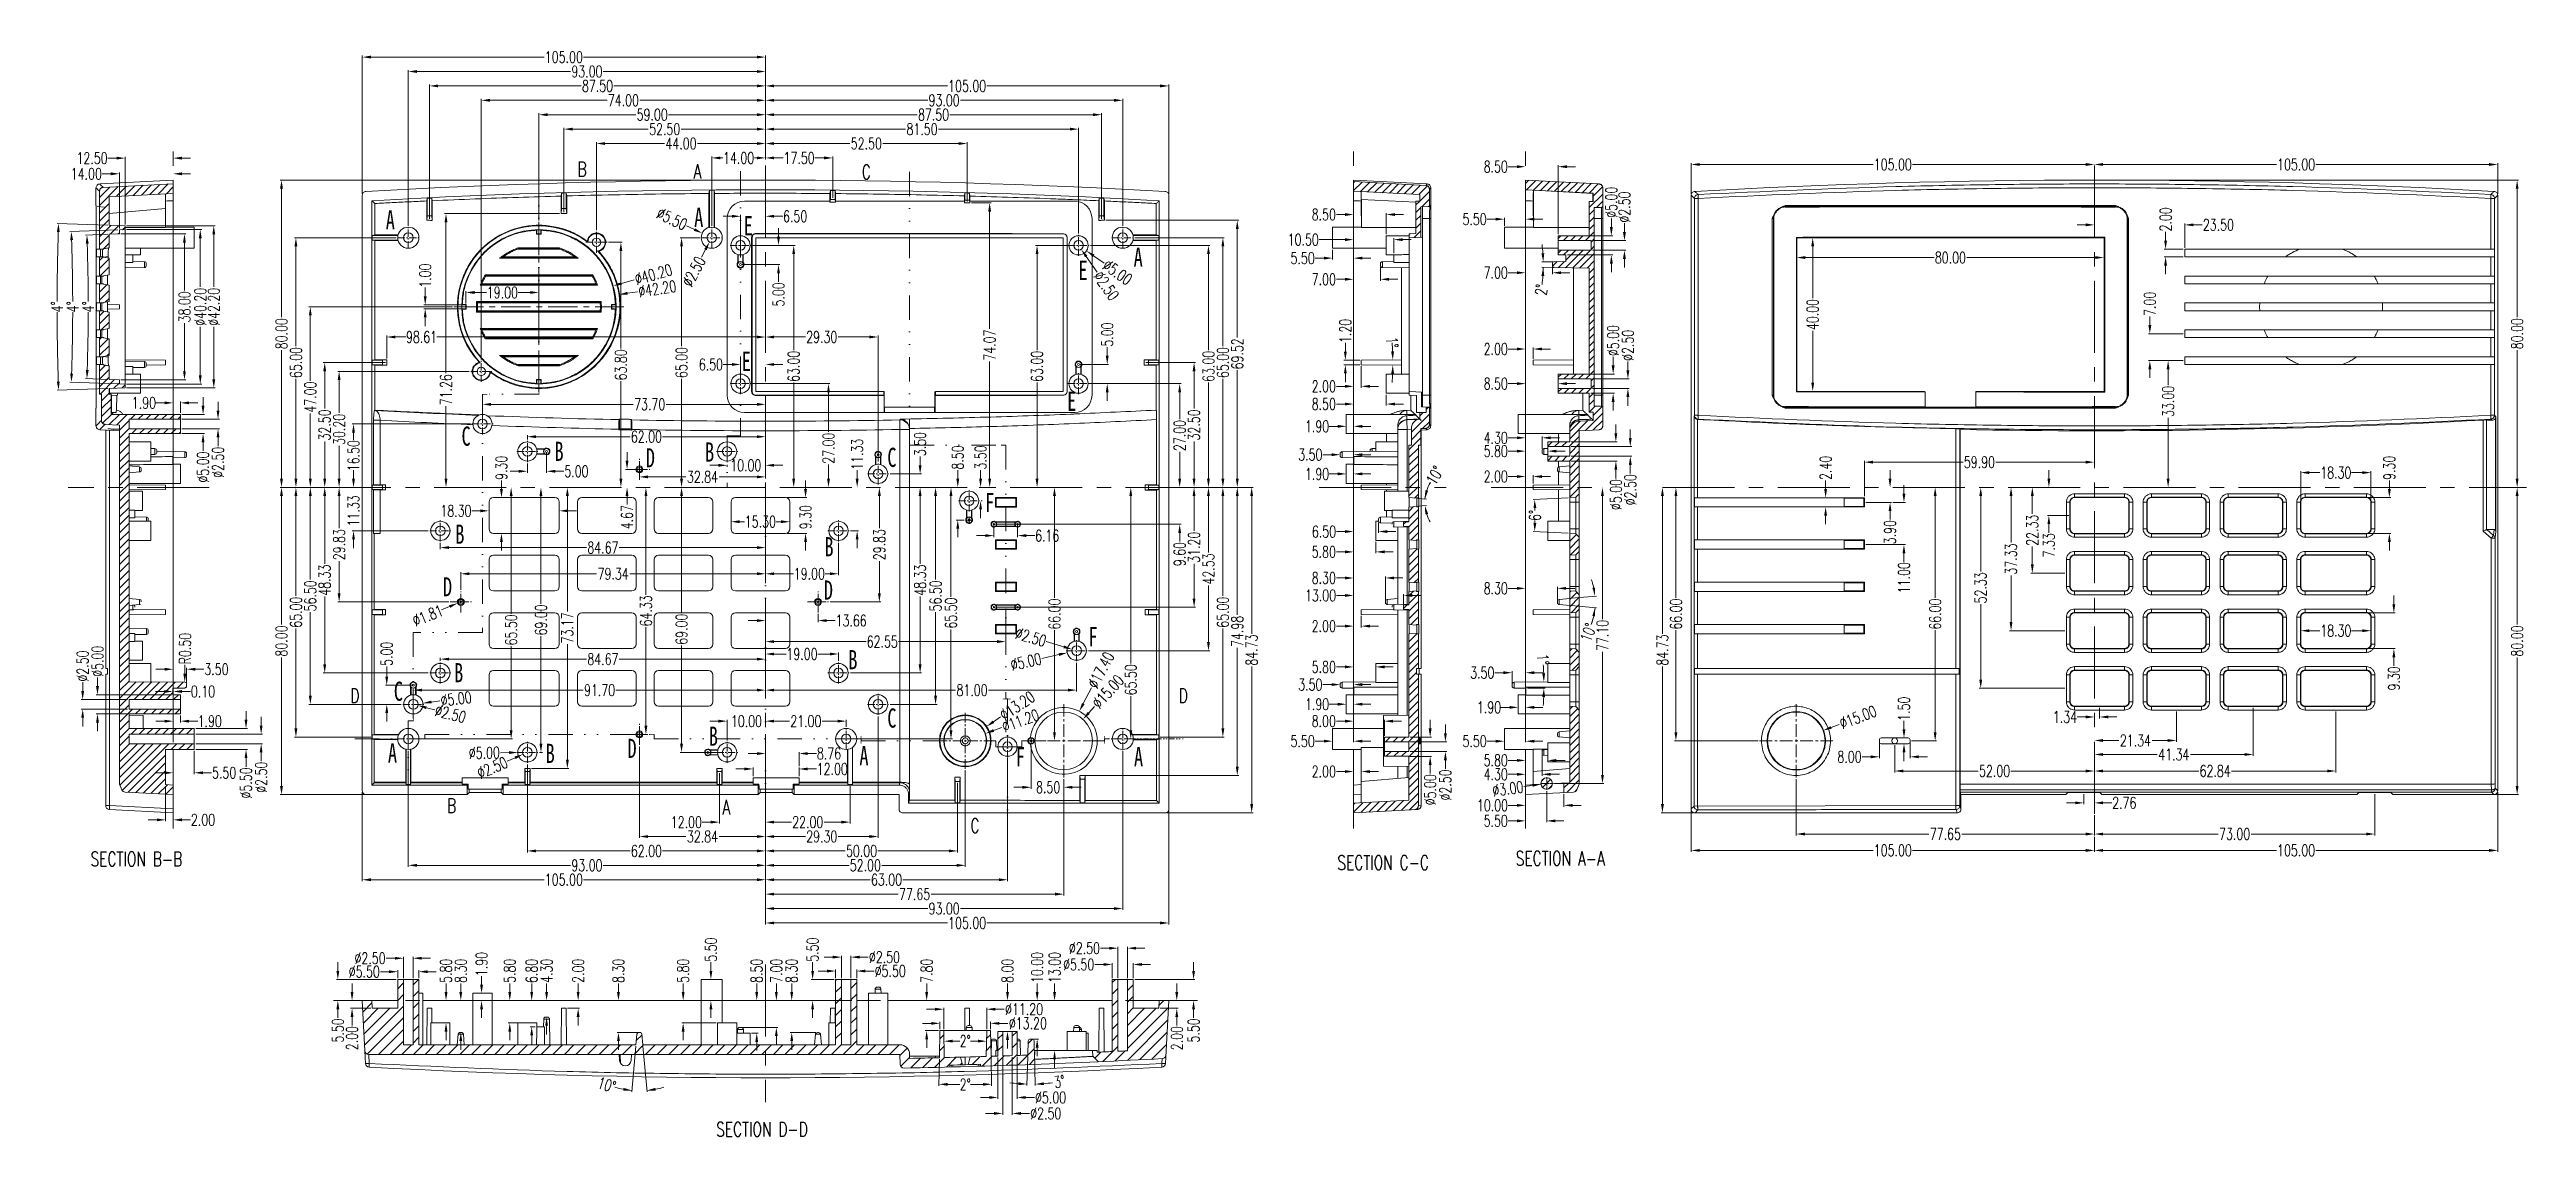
# Model space of a CAD drawing. Header units: millimetres. Extents: x 8061 to 9633, y -505 to -163.
# Drawn here: x 8988 to 9633, y -505 to -222 of the extents above; entities that cross this region are included whole.
import ezdxf
from ezdxf.enums import TextEntityAlignment as Align

# ---------------------------------------------------------------- set-up
doc = ezdxf.new("R2010")
doc.units = ezdxf.units.MM
doc.linetypes.add('CENTER', pattern=[0.6, 0.375, -0.075, 0.075, -0.075])
doc.linetypes.add('DIVIDE', pattern=[31.75, 12.7, -6.35, 0, -6.35, 0, -6.35])
doc.layers.get('Defpoints').update_dxf_attribs({"linetype": 'CONTINUOUS'})
for name, color, linetype, lineweight in [('dim', 82, 'CONTINUOUS', 9), ('hatch', 56, 'CONTINUOUS', 9), ('part', 7, 'CONTINUOUS', 20)]:
    doc.layers.add(name, color=color, linetype=linetype, lineweight=lineweight)
doc.styles.get("Standard").update_dxf_attribs({"font": 'romans.shx', "width": 0.7})
doc.styles.add('宋体', font='SimSun.ttf', dxfattribs={"width": 0.7})
doc.dimstyles.new('03', dxfattribs={"dimscale": 0.75, "dimtxt": 4, "dimasz": 3, "dimexe": 0.5, "dimexo": 0.5, "dimgap": 0.09, "dimtad": 0, "dimzin": 0, "dimdsep": 46, "dimtxsty": 'Standard', "dimcen": 0, "dimclrd": 256, "dimclre": 256, "dimclrt": 6, "dimazin": 2, "dimtp": 0.01, "dimtm": 0.01, "dimtfac": 1, "dimtofl": 0, "dimtmove": 0, "dimatfit": 0, "dimfxl": 1, "dimtolj": 1, "dimtzin": 0, "dimlwd": -1, "dimlwe": -1, "dimarcsym": 0})

msp = doc.modelspace()

# ---------------------------------------------------------------- texts
at = {"layer": 'dim', "color": 5, "char_height": 5, "width": 9.18398, "attachment_point": 1, "style": '宋体'}
for s, insert in [('A', (9075.447, -264.099)), ('A', (9155.741, -263.464)), ('E', (9168.668, -265.647)), ('E', (9255.817, -277.251)), ('A', (9270.158, -273.815)), ('E', (9168.148, -300.946)), ('E', (9252.878, -311.346)), ('C', (9095.166, -320.413)), ('B', (9119.373, -324.371)), ('D', (9143.147, -326.061)), ('B', (9158.574, -324.564)), ('C', (9206.036, -325.942)), ('F', (9231.476, -337.69)), ('B', (9093.552, -345.95)), ('B', (9189.66, -349.228)), ('D', (9090.343, -359.654)), ('D', (9189.505, -360.508)), ('F', (9258.379, -372.632)), ('B', (9195.876, -378.63)), ('C', (9077.541, -386.841)), ('B', (9093.245, -382.02)), ('B', (9159.548, -398.545)), ('C', (9206.036, -393.818)), ('A', (9076.011, -402.927)), ('B', (9117.075, -403.031)), ('D', (9138.378, -401.723)), ('A', (9198.761, -403.627)), ('F', (9239.487, -403.899)), ('A', (9270.254, -403.899))]:
    msp.add_mtext(s, dxfattribs=dict(at, insert=insert))
at = {"layer": 'hatch', "width": 0.7}
for s, p in [('B', (9126.575, -253.419)), ('A', (9156.575, -253.951)), ('C', (9200.575, -254.127)), ('D', (9067.392, -390.512)), ('D', (9283.067, -390.512)), ('B', (9092.575, -419.103)), ('A', (9164.095, -419.518)), ('C', (9228.864, -424.35)), ('SECTION B-B', (9010.526, -433.016)), ('SECTION A-A', (9381.241, -432.862)), ('SECTION C-C', (9335.129, -433.948)), ('SECTION D-D', (9173.402, -503.386))]:
    msp.add_text(s, height=3.75, dxfattribs=at).set_placement(p, align=Align.MIDDLE)

# ---------------------------------------------------------------- blocks, each defined once
blk = doc.blocks.new('*D305')
at = {"layer": 'Defpoints', "color": 0}
for p in [(41921.02, -12917.01), (41935.02, -12917.01), (41921.02, -12935.03)]:
    blk.add_point(p, dxfattribs=at)
at = {"layer": 'dim'}
for p, q in [((41921.02, -12934.65), (41921.02, -12916.63)), ((41923.27, -12917.01), (41923.91, -12917.01)), ((41932.77, -12917.01), (41932.14, -12917.01))]:
    blk.add_line(p, q, dxfattribs=at)
for points in [[(41923.27, -12916.63), (41923.27, -12917.38), (41921.02, -12917.01)], [(41932.77, -12916.63), (41932.77, -12917.38), (41935.02, -12917.01)]]:
    blk.add_solid(points, dxfattribs=at)
at = {"layer": 'dim', "color": 6, "insert": (41928.02, -12917.01), "char_height": 3, "attachment_point": 5}
blk.add_mtext('\\A1;14.00', dxfattribs=at)
blk = doc.blocks.new('*D306')
at = {"layer": 'Defpoints', "color": 0}
for p in [(41891.02, -12913.26), (41935.02, -12917.01), (41891.02, -12936.23)]:
    blk.add_point(p, dxfattribs=at)
at = {"layer": 'dim'}
for p, q in [((41891.02, -12935.85), (41891.02, -12912.88)), ((41893.27, -12913.26), (41908.76, -12913.26)), ((41932.77, -12913.26), (41917.29, -12913.26)), ((41935.02, -12916.63), (41935.02, -12912.88))]:
    blk.add_line(p, q, dxfattribs=at)
for points in [[(41893.27, -12912.88), (41893.27, -12913.63), (41891.02, -12913.26)], [(41932.77, -12912.88), (41932.77, -12913.63), (41935.02, -12913.26)]]:
    blk.add_solid(points, dxfattribs=at)
at = {"layer": 'dim', "color": 6, "insert": (41913.02, -12913.26), "char_height": 3, "attachment_point": 5}
blk.add_mtext('\\A1;44.00', dxfattribs=at)
blk = doc.blocks.new('*D307')
at = {"layer": 'Defpoints', "color": 0}
for p in [(41952.52, -12917.01), (41935.02, -12917.8), (41952.52, -12927.8)]:
    blk.add_point(p, dxfattribs=at)
at = {"layer": 'dim'}
for p, q in [((41935.02, -12917.43), (41935.02, -12916.63)), ((41937.27, -12917.01), (41939.66, -12917.01)), ((41950.27, -12917.01), (41947.89, -12917.01)), ((41952.52, -12927.42), (41952.52, -12916.63))]:
    blk.add_line(p, q, dxfattribs=at)
for points in [[(41937.27, -12916.63), (41937.27, -12917.38), (41935.02, -12917.01)], [(41950.27, -12916.63), (41950.27, -12917.38), (41952.52, -12917.01)]]:
    blk.add_solid(points, dxfattribs=at)
at = {"layer": 'dim', "color": 6, "insert": (41943.77, -12917.01), "char_height": 3, "attachment_point": 5}
blk.add_mtext('\\A1;17.50', dxfattribs=at)
blk = doc.blocks.new('*D308')
at = {"layer": 'Defpoints', "color": 0}
for p in [(41882.53, -12909.51), (41935.02, -12917.01), (41882.53, -12931.51)]:
    blk.add_point(p, dxfattribs=at)
at = {"layer": 'dim'}
for p, q in [((41882.53, -12931.14), (41882.53, -12909.13)), ((41884.78, -12909.51), (41904.51, -12909.51)), ((41932.77, -12909.51), (41913.04, -12909.51)), ((41935.02, -12916.63), (41935.02, -12909.13))]:
    blk.add_line(p, q, dxfattribs=at)
for points in [[(41884.78, -12909.13), (41884.78, -12909.88), (41882.53, -12909.51)], [(41932.77, -12909.13), (41932.77, -12909.88), (41935.02, -12909.51)]]:
    blk.add_solid(points, dxfattribs=at)
at = {"layer": 'dim', "color": 6, "insert": (41908.78, -12909.51), "char_height": 3, "attachment_point": 5}
blk.add_mtext('\\A1;52.50', dxfattribs=at)
blk = doc.blocks.new('*D309')
at = {"layer": 'Defpoints', "color": 0}
for p in [(41876.02, -12905.76), (41935.02, -12917.01), (41876.02, -12933.67)]:
    blk.add_point(p, dxfattribs=at)
at = {"layer": 'dim'}
for p, q in [((41876.02, -12933.29), (41876.02, -12905.38)), ((41878.27, -12905.76), (41901.26, -12905.76)), ((41932.77, -12905.76), (41909.79, -12905.76)), ((41935.02, -12916.63), (41935.02, -12905.38))]:
    blk.add_line(p, q, dxfattribs=at)
for points in [[(41878.27, -12905.38), (41878.27, -12906.13), (41876.02, -12905.76)], [(41932.77, -12905.38), (41932.77, -12906.13), (41935.02, -12905.76)]]:
    blk.add_solid(points, dxfattribs=at)
at = {"layer": 'dim', "color": 6, "insert": (41905.52, -12905.76), "char_height": 3, "attachment_point": 5}
blk.add_mtext('\\A1;59.00', dxfattribs=at)
blk = doc.blocks.new('*D310')
at = {"layer": 'Defpoints', "color": 0}
for p in [(41861.02, -12902.01), (41935.02, -12917.01), (41861.02, -12969.83)]:
    blk.add_point(p, dxfattribs=at)
at = {"layer": 'dim'}
for p, q in [((41861.02, -12969.45), (41861.02, -12901.63)), ((41863.27, -12902.01), (41893.76, -12902.01)), ((41932.77, -12902.01), (41902.29, -12902.01)), ((41935.02, -12916.63), (41935.02, -12901.63))]:
    blk.add_line(p, q, dxfattribs=at)
for points in [[(41863.27, -12901.63), (41863.27, -12902.38), (41861.02, -12902.01)], [(41932.77, -12901.63), (41932.77, -12902.38), (41935.02, -12902.01)]]:
    blk.add_solid(points, dxfattribs=at)
at = {"layer": 'dim', "color": 6, "insert": (41898.02, -12902.01), "char_height": 3, "attachment_point": 5}
blk.add_mtext('\\A1;74.00', dxfattribs=at)
blk = doc.blocks.new('*D311')
at = {"layer": 'Defpoints', "color": 0}
for p in [(41847.53, -12898.26), (41935.02, -12917.01), (41847.53, -12933.26)]:
    blk.add_point(p, dxfattribs=at)
at = {"layer": 'dim'}
for p, q in [((41847.53, -12932.88), (41847.53, -12897.88)), ((41849.78, -12898.26), (41887.01, -12898.26)), ((41932.77, -12898.26), (41895.54, -12898.26)), ((41935.02, -12916.63), (41935.02, -12897.88))]:
    blk.add_line(p, q, dxfattribs=at)
for points in [[(41849.78, -12897.88), (41849.78, -12898.63), (41847.53, -12898.26)], [(41932.77, -12897.88), (41932.77, -12898.63), (41935.02, -12898.26)]]:
    blk.add_solid(points, dxfattribs=at)
at = {"layer": 'dim', "color": 6, "insert": (41891.28, -12898.26), "char_height": 3, "attachment_point": 5}
blk.add_mtext('\\A1;87.50', dxfattribs=at)
blk = doc.blocks.new('*D312')
at = {"layer": 'Defpoints', "color": 0}
for p in [(41842.02, -12894.51), (41935.02, -12917.01), (41842.02, -12935.03)]:
    blk.add_point(p, dxfattribs=at)
at = {"layer": 'dim'}
for p, q in [((41842.02, -12934.65), (41842.02, -12894.13)), ((41844.27, -12894.51), (41884.26, -12894.51)), ((41932.77, -12894.51), (41892.79, -12894.51)), ((41935.02, -12916.63), (41935.02, -12894.13))]:
    blk.add_line(p, q, dxfattribs=at)
for points in [[(41844.27, -12894.13), (41844.27, -12894.88), (41842.02, -12894.51)], [(41932.77, -12894.13), (41932.77, -12894.88), (41935.02, -12894.51)]]:
    blk.add_solid(points, dxfattribs=at)
at = {"layer": 'dim', "color": 6, "insert": (41888.52, -12894.51), "char_height": 3, "attachment_point": 5}
blk.add_mtext('\\A1;93.00', dxfattribs=at)
blk = doc.blocks.new('*D313')
at = {"layer": 'Defpoints', "color": 0}
for p in [(41830.02, -12890.76), (41935.02, -12917.01), (41830.02, -12926.72)]:
    blk.add_point(p, dxfattribs=at)
at = {"layer": 'dim'}
for p, q in [((41830.02, -12926.35), (41830.02, -12890.38)), ((41832.27, -12890.76), (41877.41, -12890.76)), ((41932.77, -12890.76), (41887.64, -12890.76)), ((41935.02, -12916.63), (41935.02, -12890.38))]:
    blk.add_line(p, q, dxfattribs=at)
for points in [[(41832.27, -12890.38), (41832.27, -12891.13), (41830.02, -12890.76)], [(41932.77, -12890.38), (41932.77, -12891.13), (41935.02, -12890.76)]]:
    blk.add_solid(points, dxfattribs=at)
at = {"layer": 'dim', "color": 6, "insert": (41882.52, -12890.76), "char_height": 3, "attachment_point": 5}
blk.add_mtext('\\A1;105.00', dxfattribs=at)
blk = doc.blocks.new('*D314')
at = {"layer": 'Defpoints', "color": 0}
for p in [(41987.52, -12913.26), (41935.02, -12917.8), (41987.52, -12928.71)]:
    blk.add_point(p, dxfattribs=at)
at = {"layer": 'dim'}
for p, q in [((41935.02, -12917.43), (41935.02, -12912.88)), ((41937.27, -12913.26), (41957.01, -12913.26)), ((41985.27, -12913.26), (41965.54, -12913.26)), ((41987.52, -12928.34), (41987.52, -12912.88))]:
    blk.add_line(p, q, dxfattribs=at)
for points in [[(41937.27, -12912.88), (41937.27, -12913.63), (41935.02, -12913.26)], [(41985.27, -12912.88), (41985.27, -12913.63), (41987.52, -12913.26)]]:
    blk.add_solid(points, dxfattribs=at)
at = {"layer": 'dim', "color": 6, "insert": (41961.27, -12913.26), "char_height": 3, "attachment_point": 5}
blk.add_mtext('\\A1;52.50', dxfattribs=at)
blk = doc.blocks.new('*D315')
at = {"layer": 'Defpoints', "color": 0}
for p in [(42016.52, -12909.51), (41935.02, -12917.8), (42016.52, -12937.03)]:
    blk.add_point(p, dxfattribs=at)
at = {"layer": 'dim'}
for p, q in [((41935.02, -12917.43), (41935.02, -12909.13)), ((41937.27, -12909.51), (41971.51, -12909.51)), ((42014.27, -12909.51), (41980.04, -12909.51)), ((42016.52, -12936.65), (42016.52, -12909.13))]:
    blk.add_line(p, q, dxfattribs=at)
for points in [[(41937.27, -12909.13), (41937.27, -12909.88), (41935.02, -12909.51)], [(42014.27, -12909.13), (42014.27, -12909.88), (42016.52, -12909.51)]]:
    blk.add_solid(points, dxfattribs=at)
at = {"layer": 'dim', "color": 6, "insert": (41975.77, -12909.51), "char_height": 3, "attachment_point": 5}
blk.add_mtext('\\A1;81.50', dxfattribs=at)
blk = doc.blocks.new('*D316')
at = {"layer": 'Defpoints', "color": 0}
for p in [(42022.52, -12905.76), (41935.02, -12917.8), (42022.52, -12933.26)]:
    blk.add_point(p, dxfattribs=at)
at = {"layer": 'dim'}
for p, q in [((41935.02, -12917.43), (41935.02, -12905.38)), ((41937.27, -12905.76), (41974.51, -12905.76)), ((42020.27, -12905.76), (41983.04, -12905.76)), ((42022.52, -12932.88), (42022.52, -12905.38))]:
    blk.add_line(p, q, dxfattribs=at)
for points in [[(41937.27, -12905.38), (41937.27, -12906.13), (41935.02, -12905.76)], [(42020.27, -12905.38), (42020.27, -12906.13), (42022.52, -12905.76)]]:
    blk.add_solid(points, dxfattribs=at)
at = {"layer": 'dim', "color": 6, "insert": (41978.77, -12905.76), "char_height": 3, "attachment_point": 5}
blk.add_mtext('\\A1;87.50', dxfattribs=at)
blk = doc.blocks.new('*D317')
at = {"layer": 'Defpoints', "color": 0}
for p in [(42028.02, -12902.01), (41935.02, -12917.8), (42028.02, -12935.03)]:
    blk.add_point(p, dxfattribs=at)
at = {"layer": 'dim'}
for p, q in [((41935.02, -12917.43), (41935.02, -12901.63)), ((41937.27, -12902.01), (41977.26, -12902.01)), ((42025.77, -12902.01), (41985.79, -12902.01)), ((42028.02, -12934.65), (42028.02, -12901.63))]:
    blk.add_line(p, q, dxfattribs=at)
for points in [[(41937.27, -12901.63), (41937.27, -12902.38), (41935.02, -12902.01)], [(42025.77, -12901.63), (42025.77, -12902.38), (42028.02, -12902.01)]]:
    blk.add_solid(points, dxfattribs=at)
at = {"layer": 'dim', "color": 6, "insert": (41981.52, -12902.01), "char_height": 3, "attachment_point": 5}
blk.add_mtext('\\A1;93.00', dxfattribs=at)
blk = doc.blocks.new('*D318')
at = {"layer": 'Defpoints', "color": 0}
for p in [(42040.02, -12898.26), (41935.02, -12917.8), (42040.02, -12926.72)]:
    blk.add_point(p, dxfattribs=at)
at = {"layer": 'dim'}
for p, q in [((41935.02, -12917.43), (41935.02, -12897.88)), ((41937.27, -12898.26), (41982.41, -12898.26)), ((42037.77, -12898.26), (41992.64, -12898.26)), ((42040.02, -12926.35), (42040.02, -12897.88))]:
    blk.add_line(p, q, dxfattribs=at)
for points in [[(41937.27, -12897.88), (41937.27, -12898.63), (41935.02, -12898.26)], [(42037.77, -12897.88), (42037.77, -12898.63), (42040.02, -12898.26)]]:
    blk.add_solid(points, dxfattribs=at)
at = {"layer": 'dim', "color": 6, "insert": (41987.52, -12898.26), "char_height": 3, "attachment_point": 5}
blk.add_mtext('\\A1;105.00', dxfattribs=at)
blk = doc.blocks.new('*D319')
at = {"layer": 'Defpoints', "color": 0}
for p in [(41935.02, -13063.64), (41935.02, -13063.64), (41956.02, -13065.53)]:
    blk.add_point(p, dxfattribs=at)
at = {"layer": 'dim'}
for p, q in [((41937.27, -13063.64), (41941.26, -13063.64)), ((41953.77, -13063.64), (41949.79, -13063.64)), ((41956.02, -13065.15), (41956.02, -13063.27))]:
    blk.add_line(p, q, dxfattribs=at)
for points in [[(41937.27, -13063.27), (41937.27, -13064.02), (41935.02, -13063.64)], [(41953.77, -13063.27), (41953.77, -13064.02), (41956.02, -13063.64)]]:
    blk.add_solid(points, dxfattribs=at)
at = {"layer": 'dim', "color": 6, "insert": (41945.52, -13063.64), "char_height": 3, "attachment_point": 5}
blk.add_mtext('\\A1;21.00', dxfattribs=at)
blk = doc.blocks.new('*D320')
at = {"layer": 'Defpoints', "color": 0}
for p in [(41935.02, -13046.17), (41935.02, -13046.17), (41954.02, -13048.35)]:
    blk.add_point(p, dxfattribs=at)
at = {"layer": 'dim'}
for p, q in [((41954.02, -13047.98), (41954.02, -13045.79)), ((41937.27, -13046.17), (41940.41, -13046.17)), ((41951.77, -13046.17), (41948.64, -13046.17))]:
    blk.add_line(p, q, dxfattribs=at)
for points in [[(41937.27, -13045.79), (41937.27, -13046.54), (41935.02, -13046.17)], [(41951.77, -13045.79), (41951.77, -13046.54), (41954.02, -13046.17)]]:
    blk.add_solid(points, dxfattribs=at)
at = {"layer": 'dim', "color": 6, "insert": (41944.52, -13046.17), "char_height": 3, "attachment_point": 5}
blk.add_mtext('\\A1;19.00', dxfattribs=at)
blk = doc.blocks.new('*D321')
at = {"layer": 'Defpoints', "color": 0}
for p in [(41935.02, -13037.46), (41935.02, -13037.46), (41948.69, -13035.35)]:
    blk.add_point(p, dxfattribs=at)
at = {"layer": 'dim'}
for p, q in [((41932.77, -13037.46), (41930.52, -13037.46)), ((41948.69, -13035.73), (41948.69, -13037.84)), ((41950.94, -13037.46), (41953.19, -13037.46))]:
    blk.add_line(p, q, dxfattribs=at)
for points in [[(41932.77, -13037.09), (41932.77, -13037.84), (41935.02, -13037.46)], [(41950.94, -13037.09), (41950.94, -13037.84), (41948.69, -13037.46)]]:
    blk.add_solid(points, dxfattribs=at)
at = {"layer": 'dim', "color": 6, "insert": (41957.31, -13037.46), "char_height": 3, "attachment_point": 5}
blk.add_mtext('\\A1;13.66', dxfattribs=at)
blk = doc.blocks.new('*D322')
at = {"layer": 'Defpoints', "color": 0}
for p in [(41954.02, -13016.85), (41935.02, -13025.28), (41935.02, -13025.28)]:
    blk.add_point(p, dxfattribs=at)
at = {"layer": 'dim'}
for p, q in [((41954.02, -13017.23), (41954.02, -13025.65)), ((41937.27, -13025.28), (41942.31, -13025.28)), ((41951.77, -13025.28), (41950.55, -13025.28))]:
    blk.add_line(p, q, dxfattribs=at)
for points in [[(41937.27, -13024.9), (41937.27, -13025.65), (41935.02, -13025.28)], [(41951.77, -13024.9), (41951.77, -13025.65), (41954.02, -13025.28)]]:
    blk.add_solid(points, dxfattribs=at)
at = {"layer": 'dim', "color": 6, "insert": (41946.43, -13025.28), "char_height": 3, "attachment_point": 5}
blk.add_mtext('\\A1;19.00', dxfattribs=at)
blk = doc.blocks.new('*D323')
at = {"layer": 'Defpoints', "color": 0}
for p in [(41958.88, -13002.78), (41958.88, -13002.78), (41956.77, -13014.1)]:
    blk.add_point(p, dxfattribs=at)
at = {"layer": 'dim'}
for p, q in [((41958.88, -13000.53), (41958.88, -12998.28)), ((41957.15, -13014.1), (41959.25, -13014.1)), ((41958.88, -13016.35), (41958.88, -13018.6))]:
    blk.add_line(p, q, dxfattribs=at)
for points in [[(41958.5, -13000.53), (41959.25, -13000.53), (41958.88, -13002.78)], [(41958.5, -13016.35), (41959.25, -13016.35), (41958.88, -13014.1)]]:
    blk.add_solid(points, dxfattribs=at)
at = {"layer": 'dim', "color": 6, "insert": (41958.88, -12994.16), "char_height": 3, "attachment_point": 5, "rotation": 90}
blk.add_mtext('\\A1;11.33', dxfattribs=at)
blk = doc.blocks.new('*D324')
at = {"layer": 'Defpoints', "color": 0}
for p in [(41964.67, -13002.78), (41964.67, -13002.78), (41951.44, -13032.6)]:
    blk.add_point(p, dxfattribs=at)
at = {"layer": 'dim'}
for p, q in [((41964.67, -13005.03), (41964.67, -13013.42)), ((41964.67, -13030.35), (41964.67, -13021.96)), ((41951.81, -13032.6), (41965.04, -13032.6))]:
    blk.add_line(p, q, dxfattribs=at)
for points in [[(41964.29, -13005.03), (41965.04, -13005.03), (41964.67, -13002.78)], [(41964.29, -13030.35), (41965.04, -13030.35), (41964.67, -13032.6)]]:
    blk.add_solid(points, dxfattribs=at)
at = {"layer": 'dim', "color": 6, "insert": (41964.67, -13017.69), "char_height": 3, "attachment_point": 5, "rotation": 90}
blk.add_mtext('\\A1;29.83', dxfattribs=at)
blk = doc.blocks.new('*D325')
at = {"layer": 'Defpoints', "color": 0}
for p in [(41975.27, -13002.78), (41975.27, -13002.78), (41956.77, -13051.1)]:
    blk.add_point(p, dxfattribs=at)
at = {"layer": 'dim'}
for p, q in [((41975.27, -13005.03), (41975.27, -13022.67)), ((41975.27, -13048.85), (41975.27, -13031.21)), ((41957.15, -13051.1), (41975.65, -13051.1))]:
    blk.add_line(p, q, dxfattribs=at)
for points in [[(41974.9, -13005.03), (41975.65, -13005.03), (41975.27, -13002.78)], [(41974.9, -13048.85), (41975.65, -13048.85), (41975.27, -13051.1)]]:
    blk.add_solid(points, dxfattribs=at)
at = {"layer": 'dim', "color": 6, "insert": (41975.27, -13026.94), "char_height": 3, "attachment_point": 5, "rotation": 90}
blk.add_mtext('\\A1;48.33', dxfattribs=at)
blk = doc.blocks.new('*D326')
at = {"layer": 'Defpoints', "color": 0}
for p in [(41979.3, -13002.78), (41979.3, -13002.78), (41967.07, -13059.28)]:
    blk.add_point(p, dxfattribs=at)
at = {"layer": 'dim'}
for p, q in [((41979.3, -13005.03), (41979.3, -13026.76)), ((41979.3, -13057.03), (41979.3, -13035.3)), ((41967.45, -13059.28), (41979.67, -13059.28))]:
    blk.add_line(p, q, dxfattribs=at)
for points in [[(41978.92, -13005.03), (41979.67, -13005.03), (41979.3, -13002.78)], [(41978.92, -13057.03), (41979.67, -13057.03), (41979.3, -13059.28)]]:
    blk.add_solid(points, dxfattribs=at)
at = {"layer": 'dim', "color": 6, "insert": (41979.3, -13031.03), "char_height": 3, "attachment_point": 5, "rotation": 90}
blk.add_mtext('\\A1;56.50', dxfattribs=at)
blk = doc.blocks.new('*D327')
at = {"layer": 'Defpoints', "color": 0}
for p in [(41983.31, -13002.78), (41983.31, -13002.78), (41958.77, -13068.28)]:
    blk.add_point(p, dxfattribs=at)
at = {"layer": 'dim'}
for p, q in [((41983.31, -13005.03), (41983.31, -13031.31)), ((41983.31, -13066.03), (41983.31, -13039.75)), ((41959.15, -13068.28), (41983.69, -13068.28))]:
    blk.add_line(p, q, dxfattribs=at)
for points in [[(41982.94, -13005.03), (41983.69, -13005.03), (41983.31, -13002.78)], [(41982.94, -13066.03), (41983.69, -13066.03), (41983.31, -13068.28)]]:
    blk.add_solid(points, dxfattribs=at)
at = {"layer": 'dim', "color": 6, "insert": (41983.31, -13035.53), "char_height": 3, "attachment_point": 5, "rotation": 90}
blk.add_mtext('\\A1;65.50', dxfattribs=at)
blk = doc.blocks.new('*D328')
at = {"layer": 'Defpoints', "color": 0}
for p in [(41923.02, -13076.78), (41923.02, -13089.94), (41935.02, -13087.3)]:
    blk.add_point(p, dxfattribs=at)
at = {"layer": 'dim'}
for p, q in [((41923.02, -13077.16), (41923.02, -13090.31)), ((41920.77, -13089.94), (41918.52, -13089.94)), ((41935.02, -13087.68), (41935.02, -13090.31)), ((41937.27, -13089.94), (41939.52, -13089.94))]:
    blk.add_line(p, q, dxfattribs=at)
for points in [[(41920.77, -13089.56), (41920.77, -13090.31), (41923.02, -13089.94)], [(41937.27, -13089.56), (41937.27, -13090.31), (41935.02, -13089.94)]]:
    blk.add_solid(points, dxfattribs=at)
at = {"layer": 'dim', "color": 6, "insert": (41914.41, -13089.94), "char_height": 3, "attachment_point": 5}
blk.add_mtext('\\A1;12.00', dxfattribs=at)
blk = doc.blocks.new('*D329')
at = {"layer": 'Defpoints', "color": 0}
for p in [(41902.19, -13069.85), (41935.02, -13087.3), (41902.19, -13093.69)]:
    blk.add_point(p, dxfattribs=at)
at = {"layer": 'dim'}
for p, q in [((41902.19, -13070.23), (41902.19, -13094.06)), ((41935.02, -13087.68), (41935.02, -13094.06)), ((41904.44, -13093.69), (41914.29, -13093.69)), ((41932.77, -13093.69), (41922.92, -13093.69))]:
    blk.add_line(p, q, dxfattribs=at)
for points in [[(41904.44, -13093.31), (41904.44, -13094.06), (41902.19, -13093.69)], [(41932.77, -13093.31), (41932.77, -13094.06), (41935.02, -13093.69)]]:
    blk.add_solid(points, dxfattribs=at)
at = {"layer": 'dim', "color": 6, "insert": (41918.61, -13093.69), "char_height": 3, "attachment_point": 5}
blk.add_mtext('\\A1;32.84', dxfattribs=at)
blk = doc.blocks.new('*D330')
at = {"layer": 'Defpoints', "color": 0}
for p in [(41873.02, -13074.53), (41935.02, -13087.3), (41873.02, -13097.44)]:
    blk.add_point(p, dxfattribs=at)
at = {"layer": 'dim'}
for p, q in [((41873.02, -13074.9), (41873.02, -13097.81)), ((41935.02, -13087.68), (41935.02, -13097.81)), ((41875.27, -13097.44), (41899.81, -13097.44)), ((41932.77, -13097.44), (41908.24, -13097.44))]:
    blk.add_line(p, q, dxfattribs=at)
for points in [[(41875.27, -13097.06), (41875.27, -13097.81), (41873.02, -13097.44)], [(41932.77, -13097.06), (41932.77, -13097.81), (41935.02, -13097.44)]]:
    blk.add_solid(points, dxfattribs=at)
at = {"layer": 'dim', "color": 6, "insert": (41904.02, -13097.44), "char_height": 3, "attachment_point": 5}
blk.add_mtext('\\A1;62.00', dxfattribs=at)
blk = doc.blocks.new('*D331')
at = {"layer": 'Defpoints', "color": 0}
for p in [(41842.02, -13071.03), (41935.02, -13087.3), (41842.02, -13101.19)]:
    blk.add_point(p, dxfattribs=at)
at = {"layer": 'dim'}
for p, q in [((41842.02, -13071.4), (41842.02, -13101.56)), ((41935.02, -13087.68), (41935.02, -13101.56)), ((41844.27, -13101.19), (41884.26, -13101.19)), ((41932.77, -13101.19), (41892.79, -13101.19))]:
    blk.add_line(p, q, dxfattribs=at)
for points in [[(41844.27, -13100.81), (41844.27, -13101.56), (41842.02, -13101.19)], [(41932.77, -13100.81), (41932.77, -13101.56), (41935.02, -13101.19)]]:
    blk.add_solid(points, dxfattribs=at)
at = {"layer": 'dim', "color": 6, "insert": (41888.52, -13101.19), "char_height": 3, "attachment_point": 5}
blk.add_mtext('\\A1;93.00', dxfattribs=at)
blk = doc.blocks.new('*D332')
at = {"layer": 'Defpoints', "color": 0}
for p in [(41830.02, -13081.78), (41935.02, -13087.3), (41830.02, -13104.94)]:
    blk.add_point(p, dxfattribs=at)
at = {"layer": 'dim'}
for p, q in [((41830.02, -13082.15), (41830.02, -13105.31)), ((41935.02, -13087.68), (41935.02, -13105.31)), ((41832.27, -13104.94), (41877.41, -13104.94)), ((41932.77, -13104.94), (41887.64, -13104.94))]:
    blk.add_line(p, q, dxfattribs=at)
for points in [[(41832.27, -13104.56), (41832.27, -13105.31), (41830.02, -13104.94)], [(41932.77, -13104.56), (41932.77, -13105.31), (41935.02, -13104.94)]]:
    blk.add_solid(points, dxfattribs=at)
at = {"layer": 'dim', "color": 6, "insert": (41882.52, -13104.94), "char_height": 3, "attachment_point": 5}
blk.add_mtext('\\A1;105.00', dxfattribs=at)
blk = doc.blocks.new('*D333')
at = {"layer": 'Defpoints', "color": 0}
for p in [(41935.02, -13063.64), (41935.02, -13063.64), (41925.02, -13069.03)]:
    blk.add_point(p, dxfattribs=at)
at = {"layer": 'dim'}
for p, q in [((41922.77, -13063.64), (41920.52, -13063.64)), ((41925.02, -13068.65), (41925.02, -13063.27)), ((41937.27, -13063.64), (41939.52, -13063.64))]:
    blk.add_line(p, q, dxfattribs=at)
for points in [[(41922.77, -13063.27), (41922.77, -13064.02), (41925.02, -13063.64)], [(41937.27, -13063.27), (41937.27, -13064.02), (41935.02, -13063.64)]]:
    blk.add_solid(points, dxfattribs=at)
at = {"layer": 'dim', "color": 6, "insert": (41930.06, -13063.64), "char_height": 3, "attachment_point": 5}
blk.add_mtext('\\A1;10.00', dxfattribs=at)
blk = doc.blocks.new('*D334')
at = {"layer": 'Defpoints', "color": 0}
for p in [(41943.78, -13076.09), (41931.78, -13078.38), (41943.78, -13078.38)]:
    blk.add_point(p, dxfattribs=at)
at = {"layer": 'dim'}
for p, q in [((41929.53, -13076.09), (41927.28, -13076.09)), ((41931.78, -13078), (41931.78, -13075.72)), ((41943.78, -13078), (41943.78, -13075.72)), ((41946.03, -13076.09), (41948.28, -13076.09))]:
    blk.add_line(p, q, dxfattribs=at)
for points in [[(41929.53, -13075.72), (41929.53, -13076.47), (41931.78, -13076.09)], [(41946.03, -13075.72), (41946.03, -13076.47), (41943.78, -13076.09)]]:
    blk.add_solid(points, dxfattribs=at)
at = {"layer": 'dim', "color": 6, "insert": (41952.4, -13076.09), "char_height": 3, "attachment_point": 5}
blk.add_mtext('\\A1;12.00', dxfattribs=at)
blk = doc.blocks.new('*D335')
at = {"layer": 'Defpoints', "color": 0}
for p in [(41935.02, -13072.08), (41935.02, -13072.08), (41943.78, -13075.72)]:
    blk.add_point(p, dxfattribs=at)
at = {"layer": 'dim'}
for p, q in [((41943.78, -13075.34), (41943.78, -13071.71)), ((41932.77, -13072.08), (41930.52, -13072.08)), ((41946.03, -13072.08), (41948.28, -13072.08))]:
    blk.add_line(p, q, dxfattribs=at)
for points in [[(41932.77, -13071.71), (41932.77, -13072.46), (41935.02, -13072.08)], [(41946.03, -13071.71), (41946.03, -13072.46), (41943.78, -13072.08)]]:
    blk.add_solid(points, dxfattribs=at)
at = {"layer": 'dim', "color": 6, "insert": (41951.55, -13072.08), "char_height": 3, "attachment_point": 5}
blk.add_mtext('\\A1;8.76', dxfattribs=at)
blk = doc.blocks.new('*D336')
at = {"layer": 'Defpoints', "color": 0}
for p in [(41827.76, -12986.28), (41858.57, -12986.28), (41827.76, -13002.78)]:
    blk.add_point(p, dxfattribs=at)
at = {"layer": 'dim'}
for p, q in [((41858.2, -12986.28), (41827.38, -12986.28)), ((41827.76, -12988.53), (41827.76, -12990.41)), ((41827.76, -13000.53), (41827.76, -12998.65))]:
    blk.add_line(p, q, dxfattribs=at)
for points in [[(41827.38, -12988.53), (41828.13, -12988.53), (41827.76, -12986.28)], [(41827.38, -13000.53), (41828.13, -13000.53), (41827.76, -13002.78)]]:
    blk.add_solid(points, dxfattribs=at)
at = {"layer": 'dim', "color": 6, "insert": (41827.76, -12994.53), "char_height": 3, "attachment_point": 5, "rotation": 90}
blk.add_mtext('\\A1;16.50', dxfattribs=at)
blk = doc.blocks.new('*D337')
at = {"layer": 'Defpoints', "color": 0}
for p in [(41824.01, -12972.58), (41858.27, -12972.58), (41827.76, -13002.78)]:
    blk.add_point(p, dxfattribs=at)
at = {"layer": 'dim'}
for p, q in [((41857.9, -12972.58), (41823.63, -12972.58)), ((41824.01, -12974.83), (41824.01, -12983.41)), ((41824.01, -13000.53), (41824.01, -12991.95)), ((41827.38, -13002.78), (41823.63, -13002.78))]:
    blk.add_line(p, q, dxfattribs=at)
for points in [[(41823.63, -12974.83), (41824.38, -12974.83), (41824.01, -12972.58)], [(41823.63, -13000.53), (41824.38, -13000.53), (41824.01, -13002.78)]]:
    blk.add_solid(points, dxfattribs=at)
at = {"layer": 'dim', "color": 6, "insert": (41824.01, -12987.68), "char_height": 3, "attachment_point": 5, "rotation": 90}
blk.add_mtext('\\A1;30.20', dxfattribs=at)
blk = doc.blocks.new('*D338')
at = {"layer": 'Defpoints', "color": 0}
for p in [(41820.26, -12970.28), (41836.42, -12970.28), (41827.76, -13002.78)]:
    blk.add_point(p, dxfattribs=at)
at = {"layer": 'dim'}
for p, q in [((41836.04, -12970.28), (41819.88, -12970.28)), ((41820.26, -12972.53), (41820.26, -12982.26)), ((41820.26, -13000.53), (41820.26, -12990.8)), ((41827.38, -13002.78), (41819.88, -13002.78))]:
    blk.add_line(p, q, dxfattribs=at)
for points in [[(41819.88, -12972.53), (41820.63, -12972.53), (41820.26, -12970.28)], [(41819.88, -13000.53), (41820.63, -13000.53), (41820.26, -13002.78)]]:
    blk.add_solid(points, dxfattribs=at)
at = {"layer": 'dim', "color": 6, "insert": (41820.26, -12986.53), "char_height": 3, "attachment_point": 5, "rotation": 90}
blk.add_mtext('\\A1;32.50', dxfattribs=at)
blk = doc.blocks.new('*D339')
at = {"layer": 'Defpoints', "color": 0}
for p in [(41816.51, -12955.78), (41853.91, -12955.78), (41827.76, -13002.78)]:
    blk.add_point(p, dxfattribs=at)
at = {"layer": 'dim'}
for p, q in [((41853.54, -12955.78), (41816.13, -12955.78)), ((41816.51, -12958.03), (41816.51, -12975.01)), ((41816.51, -13000.53), (41816.51, -12983.55)), ((41827.38, -13002.78), (41816.13, -13002.78))]:
    blk.add_line(p, q, dxfattribs=at)
for points in [[(41816.13, -12958.03), (41816.88, -12958.03), (41816.51, -12955.78)], [(41816.13, -13000.53), (41816.88, -13000.53), (41816.51, -13002.78)]]:
    blk.add_solid(points, dxfattribs=at)
at = {"layer": 'dim', "color": 6, "insert": (41816.51, -12979.28), "char_height": 3, "attachment_point": 5, "rotation": 90}
blk.add_mtext('\\A1;47.00', dxfattribs=at)
blk = doc.blocks.new('*D340')
at = {"layer": 'Defpoints', "color": 0}
for p in [(41812.76, -12937.78), (41839.27, -12937.78), (41827.76, -13002.78)]:
    blk.add_point(p, dxfattribs=at)
at = {"layer": 'dim'}
for p, q in [((41838.9, -12937.78), (41812.38, -12937.78)), ((41812.76, -12940.03), (41812.76, -12966.06)), ((41812.76, -13000.53), (41812.76, -12974.5)), ((41827.38, -13002.78), (41812.38, -13002.78))]:
    blk.add_line(p, q, dxfattribs=at)
for points in [[(41812.38, -12940.03), (41813.13, -12940.03), (41812.76, -12937.78)], [(41812.38, -13000.53), (41813.13, -13000.53), (41812.76, -13002.78)]]:
    blk.add_solid(points, dxfattribs=at)
at = {"layer": 'dim', "color": 6, "insert": (41812.76, -12970.28), "char_height": 3, "attachment_point": 5, "rotation": 90}
blk.add_mtext('\\A1;65.00', dxfattribs=at)
blk = doc.blocks.new('*D341')
at = {"layer": 'Defpoints', "color": 0}
for p in [(41809.01, -12922.78), (41935.02, -12922.78), (41827.76, -13002.78)]:
    blk.add_point(p, dxfattribs=at)
at = {"layer": 'dim'}
for p, q in [((41934.65, -12922.78), (41808.63, -12922.78)), ((41809.01, -12925.03), (41809.01, -12958.51)), ((41809.01, -13000.53), (41809.01, -12967.05)), ((41827.38, -13002.78), (41808.63, -13002.78))]:
    blk.add_line(p, q, dxfattribs=at)
for points in [[(41808.63, -12925.03), (41809.38, -12925.03), (41809.01, -12922.78)], [(41808.63, -13000.53), (41809.38, -13000.53), (41809.01, -13002.78)]]:
    blk.add_solid(points, dxfattribs=at)
at = {"layer": 'dim', "color": 6, "insert": (41809.01, -12962.78), "char_height": 3, "attachment_point": 5, "rotation": 90}
blk.add_mtext('\\A1;80.00', dxfattribs=at)
blk = doc.blocks.new('*D342')
at = {"layer": 'Defpoints', "color": 0}
for p in [(41827.76, -13002.78), (41827.76, -13014.1), (41847.6, -13014.1)]:
    blk.add_point(p, dxfattribs=at)
at = {"layer": 'dim'}
for p, q in [((41827.76, -13000.53), (41827.76, -12998.28)), ((41847.23, -13014.1), (41827.38, -13014.1)), ((41827.76, -13016.35), (41827.76, -13018.6))]:
    blk.add_line(p, q, dxfattribs=at)
for points in [[(41827.38, -13000.53), (41828.13, -13000.53), (41827.76, -13002.78)], [(41827.38, -13016.35), (41828.13, -13016.35), (41827.76, -13014.1)]]:
    blk.add_solid(points, dxfattribs=at)
at = {"layer": 'dim', "color": 6, "insert": (41827.76, -13008.91), "char_height": 3, "attachment_point": 5, "rotation": 90}
blk.add_mtext('\\A1;11.33', dxfattribs=at)
blk = doc.blocks.new('*D343')
at = {"layer": 'Defpoints', "color": 0}
for p in [(41827.76, -13002.78), (41824.01, -13032.6), (41852.94, -13032.6)]:
    blk.add_point(p, dxfattribs=at)
at = {"layer": 'dim'}
for p, q in [((41827.38, -13002.78), (41823.63, -13002.78)), ((41824.01, -13005.03), (41824.01, -13013.42)), ((41824.01, -13030.35), (41824.01, -13021.96)), ((41852.56, -13032.6), (41823.63, -13032.6))]:
    blk.add_line(p, q, dxfattribs=at)
for points in [[(41823.63, -13005.03), (41824.38, -13005.03), (41824.01, -13002.78)], [(41823.63, -13030.35), (41824.38, -13030.35), (41824.01, -13032.6)]]:
    blk.add_solid(points, dxfattribs=at)
at = {"layer": 'dim', "color": 6, "insert": (41824.01, -13017.69), "char_height": 3, "attachment_point": 5, "rotation": 90}
blk.add_mtext('\\A1;29.83', dxfattribs=at)
blk = doc.blocks.new('*D344')
at = {"layer": 'Defpoints', "color": 0}
for p in [(41827.76, -13002.78), (41820.26, -13051.1), (41847.6, -13051.1)]:
    blk.add_point(p, dxfattribs=at)
at = {"layer": 'dim'}
for p, q in [((41827.38, -13002.78), (41819.88, -13002.78)), ((41820.26, -13005.03), (41820.26, -13022.67)), ((41820.26, -13048.85), (41820.26, -13031.21)), ((41847.23, -13051.1), (41819.88, -13051.1))]:
    blk.add_line(p, q, dxfattribs=at)
for points in [[(41819.88, -13005.03), (41820.63, -13005.03), (41820.26, -13002.78)], [(41819.88, -13048.85), (41820.63, -13048.85), (41820.26, -13051.1)]]:
    blk.add_solid(points, dxfattribs=at)
at = {"layer": 'dim', "color": 6, "insert": (41820.26, -13026.94), "char_height": 3, "attachment_point": 5, "rotation": 90}
blk.add_mtext('\\A1;48.33', dxfattribs=at)
blk = doc.blocks.new('*D345')
at = {"layer": 'Defpoints', "color": 0}
for p in [(41827.76, -13002.78), (41816.51, -13059.28), (41840.57, -13059.28)]:
    blk.add_point(p, dxfattribs=at)
at = {"layer": 'dim'}
for p, q in [((41827.38, -13002.78), (41816.13, -13002.78)), ((41816.51, -13005.03), (41816.51, -13026.76)), ((41816.51, -13057.03), (41816.51, -13035.3)), ((41840.2, -13059.28), (41816.13, -13059.28))]:
    blk.add_line(p, q, dxfattribs=at)
for points in [[(41816.13, -13005.03), (41816.88, -13005.03), (41816.51, -13002.78)], [(41816.13, -13057.03), (41816.88, -13057.03), (41816.51, -13059.28)]]:
    blk.add_solid(points, dxfattribs=at)
at = {"layer": 'dim', "color": 6, "insert": (41816.51, -13031.03), "char_height": 3, "attachment_point": 5, "rotation": 90}
blk.add_mtext('\\A1;56.50', dxfattribs=at)
blk = doc.blocks.new('*D346')
at = {"layer": 'Defpoints', "color": 0}
for p in [(41827.76, -13002.78), (41812.76, -13067.78), (41832.63, -13067.78)]:
    blk.add_point(p, dxfattribs=at)
at = {"layer": 'dim'}
for p, q in [((41827.38, -13002.78), (41812.38, -13002.78)), ((41812.76, -13005.03), (41812.76, -13031.06)), ((41812.76, -13065.53), (41812.76, -13039.5)), ((41832.26, -13067.78), (41812.38, -13067.78))]:
    blk.add_line(p, q, dxfattribs=at)
for points in [[(41812.38, -13005.03), (41813.13, -13005.03), (41812.76, -13002.78)], [(41812.38, -13065.53), (41813.13, -13065.53), (41812.76, -13067.78)]]:
    blk.add_solid(points, dxfattribs=at)
at = {"layer": 'dim', "color": 6, "insert": (41812.76, -13035.28), "char_height": 3, "attachment_point": 5, "rotation": 90}
blk.add_mtext('\\A1;65.00', dxfattribs=at)
blk = doc.blocks.new('*D347')
at = {"layer": 'Defpoints', "color": 0}
for p in [(41827.76, -13002.78), (41809.01, -13082.78), (41831.02, -13082.78)]:
    blk.add_point(p, dxfattribs=at)
at = {"layer": 'dim'}
for p, q in [((41827.38, -13002.78), (41808.63, -13002.78)), ((41809.01, -13005.03), (41809.01, -13038.51)), ((41809.01, -13080.53), (41809.01, -13047.05)), ((41830.65, -13082.78), (41808.63, -13082.78))]:
    blk.add_line(p, q, dxfattribs=at)
for points in [[(41808.63, -13005.03), (41809.38, -13005.03), (41809.01, -13002.78)], [(41808.63, -13080.53), (41809.38, -13080.53), (41809.01, -13082.78)]]:
    blk.add_solid(points, dxfattribs=at)
at = {"layer": 'dim', "color": 6, "insert": (41809.01, -13042.78), "char_height": 3, "attachment_point": 5, "rotation": 90}
blk.add_mtext('\\A1;80.00', dxfattribs=at)
blk = doc.blocks.new('*D348')
at = {"layer": 'Defpoints', "color": 0}
for p in [(41868.79, -13002.78), (41868.79, -13002.78), (41844.77, -13068.28)]:
    blk.add_point(p, dxfattribs=at)
at = {"layer": 'dim'}
for p, q in [((41868.79, -13005.03), (41868.79, -13035.67)), ((41868.79, -13066.03), (41868.79, -13044.11)), ((41845.15, -13068.28), (41869.17, -13068.28))]:
    blk.add_line(p, q, dxfattribs=at)
for points in [[(41868.42, -13005.03), (41869.17, -13005.03), (41868.79, -13002.78)], [(41868.42, -13066.03), (41869.17, -13066.03), (41868.79, -13068.28)]]:
    blk.add_solid(points, dxfattribs=at)
at = {"layer": 'dim', "color": 6, "insert": (41868.79, -13039.89), "char_height": 3, "attachment_point": 5, "rotation": 90}
blk.add_mtext('\\A1;65.50', dxfattribs=at)
blk = doc.blocks.new('*D349')
at = {"layer": 'Defpoints', "color": 0}
for p in [(41876.56, -13002.78), (41876.56, -13002.78), (41875.77, -13071.78)]:
    blk.add_point(p, dxfattribs=at)
at = {"layer": 'dim'}
for p, q in [((41876.56, -13005.03), (41876.56, -13033.06)), ((41876.56, -13069.53), (41876.56, -13041.5)), ((41876.15, -13071.78), (41876.93, -13071.78))]:
    blk.add_line(p, q, dxfattribs=at)
for points in [[(41876.18, -13005.03), (41876.93, -13005.03), (41876.56, -13002.78)], [(41876.18, -13069.53), (41876.93, -13069.53), (41876.56, -13071.78)]]:
    blk.add_solid(points, dxfattribs=at)
at = {"layer": 'dim', "color": 6, "insert": (41876.56, -13037.28), "char_height": 3, "attachment_point": 5, "rotation": 90}
blk.add_mtext('\\A1;69.00', dxfattribs=at)
blk = doc.blocks.new('*D350')
at = {"layer": 'Defpoints', "color": 0}
for p in [(41850.35, -13016.85), (41935.02, -13018.46), (41935.02, -13018.46)]:
    blk.add_point(p, dxfattribs=at)
at = {"layer": 'dim'}
for p, q in [((41850.35, -13017.23), (41850.35, -13018.83)), ((41852.6, -13018.46), (41888.42, -13018.46)), ((41932.77, -13018.46), (41896.96, -13018.46))]:
    blk.add_line(p, q, dxfattribs=at)
for points in [[(41852.6, -13018.08), (41852.6, -13018.83), (41850.35, -13018.46)], [(41932.77, -13018.08), (41932.77, -13018.83), (41935.02, -13018.46)]]:
    blk.add_solid(points, dxfattribs=at)
at = {"layer": 'dim', "color": 6, "insert": (41892.69, -13018.46), "char_height": 3, "attachment_point": 5}
blk.add_mtext('\\A1;84.67', dxfattribs=at)
blk = doc.blocks.new('*D351')
at = {"layer": 'Defpoints', "color": 0}
for p in [(41935.02, -13025.28), (41935.02, -13025.28), (41855.69, -13029.85)]:
    blk.add_point(p, dxfattribs=at)
at = {"layer": 'dim'}
for p, q in [((41855.69, -13029.48), (41855.69, -13024.9)), ((41857.94, -13025.28), (41891.04, -13025.28)), ((41932.77, -13025.28), (41899.67, -13025.28))]:
    blk.add_line(p, q, dxfattribs=at)
for points in [[(41857.94, -13024.9), (41857.94, -13025.65), (41855.69, -13025.28)], [(41932.77, -13024.9), (41932.77, -13025.65), (41935.02, -13025.28)]]:
    blk.add_solid(points, dxfattribs=at)
at = {"layer": 'dim', "color": 6, "insert": (41895.36, -13025.28), "char_height": 3, "attachment_point": 5}
blk.add_mtext('\\A1;79.34', dxfattribs=at)
blk = doc.blocks.new('*D352')
at = {"layer": 'Defpoints', "color": 0}
for p in [(41850.35, -13048.35), (41935.02, -13047.5), (41935.02, -13047.5)]:
    blk.add_point(p, dxfattribs=at)
at = {"layer": 'dim'}
for p, q in [((41850.35, -13047.98), (41850.35, -13047.12)), ((41852.6, -13047.5), (41888.42, -13047.5)), ((41932.77, -13047.5), (41896.96, -13047.5))]:
    blk.add_line(p, q, dxfattribs=at)
for points in [[(41852.6, -13047.12), (41852.6, -13047.87), (41850.35, -13047.5)], [(41932.77, -13047.12), (41932.77, -13047.87), (41935.02, -13047.5)]]:
    blk.add_solid(points, dxfattribs=at)
at = {"layer": 'dim', "color": 6, "insert": (41892.69, -13047.5), "char_height": 3, "attachment_point": 5}
blk.add_mtext('\\A1;84.67', dxfattribs=at)
blk = doc.blocks.new('*D353')
at = {"layer": 'Defpoints', "color": 0}
for p in [(41935.02, -13055.57), (41935.02, -13055.57), (41843.32, -13062.31)]:
    blk.add_point(p, dxfattribs=at)
at = {"layer": 'dim'}
for p, q in [((41843.32, -13061.93), (41843.32, -13055.19)), ((41845.57, -13055.57), (41887.55, -13055.57)), ((41932.77, -13055.57), (41896.08, -13055.57))]:
    blk.add_line(p, q, dxfattribs=at)
for points in [[(41845.57, -13055.19), (41845.57, -13055.94), (41843.32, -13055.57)], [(41932.77, -13055.19), (41932.77, -13055.94), (41935.02, -13055.57)]]:
    blk.add_solid(points, dxfattribs=at)
at = {"layer": 'dim', "color": 6, "insert": (41891.82, -13055.57), "char_height": 3, "attachment_point": 5}
blk.add_mtext('\\A1;91.70', dxfattribs=at)
blk = doc.blocks.new('*D354')
at = {"layer": 'Defpoints', "color": 0}
for p in [(41903.88, -13002.78), (41903.88, -13002.78), (41904.75, -13067.1)]:
    blk.add_point(p, dxfattribs=at)
at = {"layer": 'dim'}
for p, q in [((41903.88, -13005.03), (41903.88, -13030.72)), ((41903.88, -13064.85), (41903.88, -13039.16)), ((41904.37, -13067.1), (41903.51, -13067.1))]:
    blk.add_line(p, q, dxfattribs=at)
for points in [[(41903.51, -13005.03), (41904.26, -13005.03), (41903.88, -13002.78)], [(41903.51, -13064.85), (41904.26, -13064.85), (41903.88, -13067.1)]]:
    blk.add_solid(points, dxfattribs=at)
at = {"layer": 'dim', "color": 6, "insert": (41903.88, -13034.94), "char_height": 3, "attachment_point": 5, "rotation": 90}
blk.add_mtext('\\A1;64.33', dxfattribs=at)
blk = doc.blocks.new('*D355')
at = {"layer": 'Defpoints', "color": 0}
for p in [(41913.16, -13002.78), (41913.16, -13002.78), (41922.52, -13071.78)]:
    blk.add_point(p, dxfattribs=at)
at = {"layer": 'dim'}
for p, q in [((41913.16, -13005.03), (41913.16, -13035.49)), ((41913.16, -13069.53), (41913.16, -13043.92)), ((41922.15, -13071.78), (41912.78, -13071.78))]:
    blk.add_line(p, q, dxfattribs=at)
for points in [[(41912.78, -13005.03), (41913.53, -13005.03), (41913.16, -13002.78)], [(41912.78, -13069.53), (41913.53, -13069.53), (41913.16, -13071.78)]]:
    blk.add_solid(points, dxfattribs=at)
at = {"layer": 'dim', "color": 6, "insert": (41913.16, -13039.71), "char_height": 3, "attachment_point": 5, "rotation": 90}
blk.add_mtext('\\A1;69.00', dxfattribs=at)
blk = doc.blocks.new('*D356')
at = {"layer": 'Defpoints', "color": 0}
for p in [(41935.02, -12996.45), (41935.02, -13000.05), (41902.19, -13000.85)]:
    blk.add_point(p, dxfattribs=at)
at = {"layer": 'dim'}
for p, q in [((41902.19, -13000.48), (41902.19, -12999.68)), ((41904.44, -13000.05), (41914.29, -13000.05)), ((41932.77, -13000.05), (41922.92, -13000.05)), ((41935.02, -12996.83), (41935.02, -13000.43))]:
    blk.add_line(p, q, dxfattribs=at)
for points in [[(41904.44, -12999.68), (41904.44, -13000.43), (41902.19, -13000.05)], [(41932.77, -12999.68), (41932.77, -13000.43), (41935.02, -13000.05)]]:
    blk.add_solid(points, dxfattribs=at)
at = {"layer": 'dim', "color": 6, "insert": (41918.61, -13000.05), "char_height": 3, "attachment_point": 5}
blk.add_mtext('\\A1;32.84', dxfattribs=at)
blk = doc.blocks.new('*D357')
at = {"layer": 'Defpoints', "color": 0}
for p in [(41925.02, -12996.53), (41935.02, -12997.04), (41935.02, -12997.04)]:
    blk.add_point(p, dxfattribs=at)
at = {"layer": 'dim'}
for p, q in [((41922.77, -12997.04), (41920.52, -12997.04)), ((41925.02, -12996.91), (41925.02, -12997.41)), ((41937.27, -12997.04), (41939.52, -12997.04))]:
    blk.add_line(p, q, dxfattribs=at)
for points in [[(41922.77, -12996.66), (41922.77, -12997.41), (41925.02, -12997.04)], [(41937.27, -12996.66), (41937.27, -12997.41), (41935.02, -12997.04)]]:
    blk.add_solid(points, dxfattribs=at)
at = {"layer": 'dim', "color": 6, "insert": (41929.89, -12997.04), "char_height": 3, "attachment_point": 5}
blk.add_mtext('\\A1;10.00', dxfattribs=at)
blk = doc.blocks.new('*D358')
at = {"layer": 'Defpoints', "color": 0}
for p in [(41873.02, -12990.68), (41935.02, -12989.58), (41935.02, -12989.58)]:
    blk.add_point(p, dxfattribs=at)
at = {"layer": 'dim'}
for p, q in [((41873.02, -12990.3), (41873.02, -12989.21)), ((41875.27, -12989.58), (41899.81, -12989.58)), ((41932.77, -12989.58), (41908.24, -12989.58))]:
    blk.add_line(p, q, dxfattribs=at)
for points in [[(41875.27, -12989.21), (41875.27, -12989.96), (41873.02, -12989.58)], [(41932.77, -12989.21), (41932.77, -12989.96), (41935.02, -12989.58)]]:
    blk.add_solid(points, dxfattribs=at)
at = {"layer": 'dim', "color": 6, "insert": (41904.02, -12989.58), "char_height": 3, "attachment_point": 5}
blk.add_mtext('\\A1;62.00', dxfattribs=at)
blk = doc.blocks.new('*D359')
at = {"layer": 'Defpoints', "color": 0}
for p in [(41861.32, -12981.17), (41935.02, -12981.17), (41935.02, -12981.17)]:
    blk.add_point(p, dxfattribs=at)
at = {"layer": 'dim'}
for p, q in [((41863.57, -12981.17), (41900.6, -12981.17)), ((41932.77, -12981.17), (41909.14, -12981.17))]:
    blk.add_line(p, q, dxfattribs=at)
for points in [[(41863.57, -12980.8), (41863.57, -12981.55), (41861.32, -12981.17)], [(41932.77, -12980.8), (41932.77, -12981.55), (41935.02, -12981.17)]]:
    blk.add_solid(points, dxfattribs=at)
at = {"layer": 'dim', "color": 6, "insert": (41904.87, -12981.17), "char_height": 3, "attachment_point": 5}
blk.add_mtext('\\A1;73.70', dxfattribs=at)
blk = doc.blocks.new('*D360')
at = {"layer": 'Defpoints', "color": 0}
for p in [(41878.02, -12993.43), (41873.02, -12996.18), (41873.02, -12998.59)]:
    blk.add_point(p, dxfattribs=at)
at = {"layer": 'dim'}
for p, q in [((41878.02, -12993.8), (41878.02, -12998.97)), ((41870.77, -12998.59), (41868.52, -12998.59)), ((41873.02, -12996.55), (41873.02, -12998.97)), ((41880.27, -12998.59), (41882.52, -12998.59))]:
    blk.add_line(p, q, dxfattribs=at)
for points in [[(41870.77, -12998.22), (41870.77, -12998.97), (41873.02, -12998.59)], [(41880.27, -12998.22), (41880.27, -12998.97), (41878.02, -12998.59)]]:
    blk.add_solid(points, dxfattribs=at)
at = {"layer": 'dim', "color": 6, "insert": (41885.79, -12998.59), "char_height": 3, "attachment_point": 5}
blk.add_mtext('\\A1;5.00', dxfattribs=at)
blk = doc.blocks.new('*D361')
at = {"layer": 'Defpoints', "color": 0}
for p in [(41928.52, -12970.79), (41935.02, -12970.79), (41935.02, -12970.79)]:
    blk.add_point(p, dxfattribs=at)
at = {"layer": 'dim'}
for p, q in [((41926.27, -12970.79), (41924.02, -12970.79)), ((41937.27, -12970.79), (41939.52, -12970.79))]:
    blk.add_line(p, q, dxfattribs=at)
for points in [[(41926.27, -12970.41), (41926.27, -12971.16), (41928.52, -12970.79)], [(41937.27, -12970.41), (41937.27, -12971.16), (41935.02, -12970.79)]]:
    blk.add_solid(points, dxfattribs=at)
at = {"layer": 'dim', "color": 6, "insert": (41920.81, -12970.79), "char_height": 3, "attachment_point": 5}
blk.add_mtext('\\A1;6.50', dxfattribs=at)
blk = doc.blocks.new('*D362')
at = {"layer": 'Defpoints', "color": 0}
for p in [(41931.27, -12975.78), (41951.42, -13002.78), (41951.42, -13002.78)]:
    blk.add_point(p, dxfattribs=at)
at = {"layer": 'dim'}
for p, q in [((41931.65, -12975.78), (41951.79, -12975.78)), ((41951.42, -12978.03), (41951.42, -12988.32)), ((41951.42, -13000.53), (41951.42, -12996.86))]:
    blk.add_line(p, q, dxfattribs=at)
for points in [[(41951.04, -12978.03), (41951.79, -12978.03), (41951.42, -12975.78)], [(41951.04, -13000.53), (41951.79, -13000.53), (41951.42, -13002.78)]]:
    blk.add_solid(points, dxfattribs=at)
at = {"layer": 'dim', "color": 6, "insert": (41951.42, -12992.59), "char_height": 3, "attachment_point": 5, "rotation": 90}
blk.add_mtext('\\A1;27.00', dxfattribs=at)
blk = doc.blocks.new('*D363')
at = {"layer": 'Defpoints', "color": 0}
for p in [(41893.77, -12938.98), (41897.36, -13002.78), (41897.36, -13002.78)]:
    blk.add_point(p, dxfattribs=at)
at = {"layer": 'dim'}
for p, q in [((41894.15, -12938.98), (41897.74, -12938.98)), ((41897.36, -12941.23), (41897.36, -12966.66)), ((41897.36, -13000.53), (41897.36, -12975.1))]:
    blk.add_line(p, q, dxfattribs=at)
for points in [[(41896.99, -12941.23), (41897.74, -12941.23), (41897.36, -12938.98)], [(41896.99, -13000.53), (41897.74, -13000.53), (41897.36, -13002.78)]]:
    blk.add_solid(points, dxfattribs=at)
at = {"layer": 'dim', "color": 6, "insert": (41897.36, -12970.88), "char_height": 3, "attachment_point": 5, "rotation": 90}
blk.add_mtext('\\A1;63.80', dxfattribs=at)
blk = doc.blocks.new('*D364')
at = {"layer": 'Defpoints', "color": 0}
for p in [(41899.94, -12998.1), (41898.97, -13002.78), (41898.97, -13002.78)]:
    blk.add_point(p, dxfattribs=at)
at = {"layer": 'dim'}
for p, q in [((41898.97, -12995.85), (41898.97, -12993.6)), ((41899.56, -12998.1), (41898.59, -12998.1)), ((41898.97, -13005.03), (41898.97, -13007.28))]:
    blk.add_line(p, q, dxfattribs=at)
for points in [[(41898.59, -12995.85), (41899.34, -12995.85), (41898.97, -12998.1)], [(41898.59, -13005.03), (41899.34, -13005.03), (41898.97, -13002.78)]]:
    blk.add_solid(points, dxfattribs=at)
at = {"layer": 'dim', "color": 6, "insert": (41898.97, -13010.55), "char_height": 3, "attachment_point": 5, "rotation": 90}
blk.add_mtext('\\A1;4.67', dxfattribs=at)
blk = doc.blocks.new('*D365')
at = {"layer": 'Defpoints', "color": 0}
for p in [(41918.27, -12937.78), (41913.16, -13002.78), (41913.16, -13002.78)]:
    blk.add_point(p, dxfattribs=at)
at = {"layer": 'dim'}
for p, q in [((41917.9, -12937.78), (41912.78, -12937.78)), ((41913.16, -12940.03), (41913.16, -12966.06)), ((41913.16, -13000.53), (41913.16, -12974.5))]:
    blk.add_line(p, q, dxfattribs=at)
for points in [[(41912.78, -12940.03), (41913.53, -12940.03), (41913.16, -12937.78)], [(41912.78, -13000.53), (41913.53, -13000.53), (41913.16, -13002.78)]]:
    blk.add_solid(points, dxfattribs=at)
at = {"layer": 'dim', "color": 6, "insert": (41913.16, -12970.28), "char_height": 3, "attachment_point": 5, "rotation": 90}
blk.add_mtext('\\A1;65.00', dxfattribs=at)
blk = doc.blocks.new('*D366')
at = {"layer": 'Defpoints', "color": 0}
for p in [(41931.27, -12939.78), (41942.36, -13002.78), (41942.36, -13002.78)]:
    blk.add_point(p, dxfattribs=at)
at = {"layer": 'dim'}
for p, q in [((41931.65, -12939.78), (41942.73, -12939.78)), ((41942.36, -12942.03), (41942.36, -12967.06)), ((41942.36, -13000.53), (41942.36, -12975.5))]:
    blk.add_line(p, q, dxfattribs=at)
for points in [[(41941.98, -12942.03), (41942.73, -12942.03), (41942.36, -12939.78)], [(41941.98, -13000.53), (41942.73, -13000.53), (41942.36, -13002.78)]]:
    blk.add_solid(points, dxfattribs=at)
at = {"layer": 'dim', "color": 6, "insert": (41942.36, -12971.28), "char_height": 3, "attachment_point": 5, "rotation": 90}
blk.add_mtext('\\A1;63.00', dxfattribs=at)
blk = doc.blocks.new('*D367')
at = {"layer": 'Defpoints', "color": 0}
for p in [(41938.4, -12939.78), (41938.4, -12939.78), (41928.52, -12944.78)]:
    blk.add_point(p, dxfattribs=at)
at = {"layer": 'dim'}
for p, q in [((41938.4, -12937.53), (41938.4, -12935.28)), ((41928.9, -12944.78), (41938.78, -12944.78)), ((41938.4, -12947.03), (41938.4, -12949.28))]:
    blk.add_line(p, q, dxfattribs=at)
for points in [[(41938.03, -12937.53), (41938.78, -12937.53), (41938.4, -12939.78)], [(41938.03, -12947.03), (41938.78, -12947.03), (41938.4, -12944.78)]]:
    blk.add_solid(points, dxfattribs=at)
at = {"layer": 'dim', "color": 6, "insert": (41938.4, -12952.55), "char_height": 3, "attachment_point": 5, "rotation": 90}
blk.add_mtext('\\A1;5.00', dxfattribs=at)
blk = doc.blocks.new('*D368')
at = {"layer": 'Defpoints', "color": 0}
for p in [(41935.02, -12932.2), (41935.02, -12932.2), (41928.52, -12937.03)]:
    blk.add_point(p, dxfattribs=at)
at = {"layer": 'dim'}
for p, q in [((41926.27, -12932.2), (41924.02, -12932.2)), ((41928.52, -12936.65), (41928.52, -12931.82)), ((41937.27, -12932.2), (41939.52, -12932.2))]:
    blk.add_line(p, q, dxfattribs=at)
for points in [[(41926.27, -12931.82), (41926.27, -12932.57), (41928.52, -12932.2)], [(41937.27, -12931.82), (41937.27, -12932.57), (41935.02, -12932.2)]]:
    blk.add_solid(points, dxfattribs=at)
at = {"layer": 'dim', "color": 6, "insert": (41942.74, -12932.2), "char_height": 3, "attachment_point": 5}
blk.add_mtext('\\A1;6.50', dxfattribs=at)
blk = doc.blocks.new('*D369')
at = {"layer": 'Defpoints', "color": 0}
for p in [(42013.77, -12939.78), (42005.72, -13002.78), (42005.72, -13002.78)]:
    blk.add_point(p, dxfattribs=at)
at = {"layer": 'dim'}
for p, q in [((42013.4, -12939.78), (42005.35, -12939.78)), ((42005.72, -12942.03), (42005.72, -12967.06)), ((42005.72, -13000.53), (42005.72, -12975.5))]:
    blk.add_line(p, q, dxfattribs=at)
for points in [[(42005.35, -12942.03), (42006.1, -12942.03), (42005.72, -12939.78)], [(42005.35, -13000.53), (42006.1, -13000.53), (42005.72, -13002.78)]]:
    blk.add_solid(points, dxfattribs=at)
at = {"layer": 'dim', "color": 6, "insert": (42005.72, -12971.28), "char_height": 3, "attachment_point": 5, "rotation": 90}
blk.add_mtext('\\A1;63.00', dxfattribs=at)
blk = doc.blocks.new('*D370')
at = {"layer": 'Defpoints', "color": 0}
for p in [(42019.02, -12975.78), (42042.85, -12975.78), (42042.85, -13002.78)]:
    blk.add_point(p, dxfattribs=at)
at = {"layer": 'dim'}
for p, q in [((42019.4, -12975.78), (42043.22, -12975.78)), ((42042.85, -12978.03), (42042.85, -12985.01)), ((42042.85, -13000.53), (42042.85, -12993.55))]:
    blk.add_line(p, q, dxfattribs=at)
for points in [[(42042.47, -12978.03), (42043.22, -12978.03), (42042.85, -12975.78)], [(42042.47, -13000.53), (42043.22, -13000.53), (42042.85, -13002.78)]]:
    blk.add_solid(points, dxfattribs=at)
at = {"layer": 'dim', "color": 6, "insert": (42042.85, -12989.28), "char_height": 3, "attachment_point": 5, "rotation": 90}
blk.add_mtext('\\A1;27.00', dxfattribs=at)
blk = doc.blocks.new('*D371')
at = {"layer": 'Defpoints', "color": 0}
for p in [(42033.63, -12970.28), (42046.6, -12970.28), (42042.85, -13002.78)]:
    blk.add_point(p, dxfattribs=at)
at = {"layer": 'dim'}
for p, q in [((42034.01, -12970.28), (42046.97, -12970.28)), ((42046.6, -12972.53), (42046.6, -12982.26)), ((42046.6, -13000.53), (42046.6, -12990.8)), ((42043.22, -13002.78), (42046.97, -13002.78))]:
    blk.add_line(p, q, dxfattribs=at)
for points in [[(42046.22, -12972.53), (42046.97, -12972.53), (42046.6, -12970.28)], [(42046.22, -13000.53), (42046.97, -13000.53), (42046.6, -13002.78)]]:
    blk.add_solid(points, dxfattribs=at)
at = {"layer": 'dim', "color": 6, "insert": (42046.6, -12986.53), "char_height": 3, "attachment_point": 5, "rotation": 90}
blk.add_mtext('\\A1;32.50', dxfattribs=at)
blk = doc.blocks.new('*D372')
at = {"layer": 'Defpoints', "color": 0}
for p in [(42019.27, -12939.78), (42050.35, -12939.78), (42042.85, -13002.78)]:
    blk.add_point(p, dxfattribs=at)
at = {"layer": 'dim'}
for p, q in [((42019.65, -12939.78), (42050.72, -12939.78)), ((42050.35, -12942.03), (42050.35, -12967.06)), ((42050.35, -13000.53), (42050.35, -12975.5)), ((42043.22, -13002.78), (42050.72, -13002.78))]:
    blk.add_line(p, q, dxfattribs=at)
for points in [[(42049.97, -12942.03), (42050.72, -12942.03), (42050.35, -12939.78)], [(42049.97, -13000.53), (42050.72, -13000.53), (42050.35, -13002.78)]]:
    blk.add_solid(points, dxfattribs=at)
at = {"layer": 'dim', "color": 6, "insert": (42050.35, -12971.28), "char_height": 3, "attachment_point": 5, "rotation": 90}
blk.add_mtext('\\A1;63.00', dxfattribs=at)
blk = doc.blocks.new('*D373')
at = {"layer": 'Defpoints', "color": 0}
for p in [(42030.77, -12937.78), (42054.1, -12937.78), (42042.85, -13002.78)]:
    blk.add_point(p, dxfattribs=at)
at = {"layer": 'dim'}
for p, q in [((42031.15, -12937.78), (42054.47, -12937.78)), ((42054.1, -12940.03), (42054.1, -12966.06)), ((42054.1, -13000.53), (42054.1, -12974.5)), ((42043.22, -13002.78), (42054.47, -13002.78))]:
    blk.add_line(p, q, dxfattribs=at)
for points in [[(42053.72, -12940.03), (42054.47, -12940.03), (42054.1, -12937.78)], [(42053.72, -13000.53), (42054.47, -13000.53), (42054.1, -13002.78)]]:
    blk.add_solid(points, dxfattribs=at)
at = {"layer": 'dim', "color": 6, "insert": (42054.1, -12970.28), "char_height": 3, "attachment_point": 5, "rotation": 90}
blk.add_mtext('\\A1;65.00', dxfattribs=at)
blk = doc.blocks.new('*D374')
at = {"layer": 'Defpoints', "color": 0}
for p in [(42023.24, -12933.25), (42057.85, -12933.25), (42042.85, -13002.78)]:
    blk.add_point(p, dxfattribs=at)
at = {"layer": 'dim'}
for p, q in [((42023.62, -12933.25), (42058.22, -12933.25)), ((42057.85, -12935.5), (42057.85, -12963.8)), ((42057.85, -13000.53), (42057.85, -12972.23)), ((42043.22, -13002.78), (42058.22, -13002.78))]:
    blk.add_line(p, q, dxfattribs=at)
for points in [[(42057.47, -12935.5), (42058.22, -12935.5), (42057.85, -12933.25)], [(42057.47, -13000.53), (42058.22, -13000.53), (42057.85, -13002.78)]]:
    blk.add_solid(points, dxfattribs=at)
at = {"layer": 'dim', "color": 6, "insert": (42057.85, -12968.02), "char_height": 3, "attachment_point": 5, "rotation": 90}
blk.add_mtext('\\A1;69.52', dxfattribs=at)
blk = doc.blocks.new('*D375')
at = {"layer": 'Defpoints', "color": 0}
for p in [(41988.25, -12928.71), (41993.38, -13002.78), (41993.38, -13002.78)]:
    blk.add_point(p, dxfattribs=at)
at = {"layer": 'dim'}
for p, q in [((41988.62, -12928.71), (41993.75, -12928.71)), ((41993.38, -12930.96), (41993.38, -12961.48)), ((41993.38, -13000.53), (41993.38, -12970.01))]:
    blk.add_line(p, q, dxfattribs=at)
for points in [[(41993, -12930.96), (41993.75, -12930.96), (41993.38, -12928.71)], [(41993, -13000.53), (41993.75, -13000.53), (41993.38, -13002.78)]]:
    blk.add_solid(points, dxfattribs=at)
at = {"layer": 'dim', "color": 6, "insert": (41993.38, -12965.74), "char_height": 3, "attachment_point": 5, "rotation": 90}
blk.add_mtext('\\A1;74.07', dxfattribs=at)
blk = doc.blocks.new('*D376')
at = {"layer": 'Defpoints', "color": 0}
for p in [(41881.8, -12931.51), (41851.83, -13002.78), (41851.83, -13002.78)]:
    blk.add_point(p, dxfattribs=at)
at = {"layer": 'dim'}
for p, q in [((41881.42, -12931.51), (41851.46, -12931.51)), ((41851.83, -12933.76), (41851.83, -12973.09)), ((41851.83, -13000.53), (41851.83, -12981.62))]:
    blk.add_line(p, q, dxfattribs=at)
for points in [[(41851.46, -12933.76), (41852.21, -12933.76), (41851.83, -12931.51)], [(41851.46, -13000.53), (41852.21, -13000.53), (41851.83, -13002.78)]]:
    blk.add_solid(points, dxfattribs=at)
at = {"layer": 'dim', "color": 6, "insert": (41851.83, -12977.36), "char_height": 3, "attachment_point": 5, "rotation": 90}
blk.add_mtext('\\A1;71.26', dxfattribs=at)
blk = doc.blocks.new('*D377')
at = {"layer": 'Defpoints', "color": 0}
for p in [(41990.77, -13006.28), (41991.01, -13002.78), (41993.38, -13002.78)]:
    blk.add_point(p, dxfattribs=at)
at = {"layer": 'dim'}
for p, q in [((41991.01, -13000.53), (41991.01, -12998.28)), ((41993, -13002.78), (41990.64, -13002.78)), ((41991.15, -13006.28), (41991.39, -13006.28)), ((41991.01, -13008.53), (41991.01, -13010.78))]:
    blk.add_line(p, q, dxfattribs=at)
for points in [[(41990.64, -13000.53), (41991.39, -13000.53), (41991.01, -13002.78)], [(41990.64, -13008.53), (41991.39, -13008.53), (41991.01, -13006.28)]]:
    blk.add_solid(points, dxfattribs=at)
at = {"layer": 'dim', "color": 6, "insert": (41991.01, -12995.01), "char_height": 3, "attachment_point": 5, "rotation": 90}
blk.add_mtext('\\A1;3.50', dxfattribs=at)
blk = doc.blocks.new('*D378')
at = {"layer": 'Defpoints', "color": 0}
for p in [(42016.52, -12970.78), (42023.99, -12975.78), (42023.99, -12975.78)]:
    blk.add_point(p, dxfattribs=at)
at = {"layer": 'dim'}
for p, q in [((42023.99, -12968.53), (42023.99, -12966.28)), ((42016.9, -12970.78), (42024.36, -12970.78)), ((42023.99, -12978.03), (42023.99, -12980.28))]:
    blk.add_line(p, q, dxfattribs=at)
for points in [[(42023.61, -12968.53), (42024.36, -12968.53), (42023.99, -12970.78)], [(42023.61, -12978.03), (42024.36, -12978.03), (42023.99, -12975.78)]]:
    blk.add_solid(points, dxfattribs=at)
at = {"layer": 'dim', "color": 6, "insert": (42023.99, -12963.01), "char_height": 3, "attachment_point": 5, "rotation": 90}
blk.add_mtext('\\A1;5.00', dxfattribs=at)
blk = doc.blocks.new('*D379')
at = {"layer": 'Defpoints', "color": 0}
for p in [(42042.85, -13002.78), (41994.49, -13012.38), (42042.85, -13012.38)]:
    blk.add_point(p, dxfattribs=at)
at = {"layer": 'dim'}
for p, q in [((42042.85, -13000.53), (42042.85, -12998.28)), ((41994.87, -13012.38), (42043.22, -13012.38)), ((42042.85, -13014.63), (42042.85, -13016.88))]:
    blk.add_line(p, q, dxfattribs=at)
for points in [[(42042.47, -13000.53), (42043.22, -13000.53), (42042.85, -13002.78)], [(42042.47, -13014.63), (42043.22, -13014.63), (42042.85, -13012.38)]]:
    blk.add_solid(points, dxfattribs=at)
at = {"layer": 'dim', "color": 6, "insert": (42042.85, -13020.15), "char_height": 3, "attachment_point": 5, "rotation": 90}
blk.add_mtext('\\A1;9.60', dxfattribs=at)
blk = doc.blocks.new('*D380')
at = {"layer": 'Defpoints', "color": 0}
for p in [(42042.85, -13002.78), (41994.49, -13033.98), (42046.6, -13033.98)]:
    blk.add_point(p, dxfattribs=at)
at = {"layer": 'dim'}
for p, q in [((42043.22, -13002.78), (42046.97, -13002.78)), ((42046.6, -13005.03), (42046.6, -13014.11)), ((42046.6, -13031.73), (42046.6, -13022.65)), ((41994.87, -13033.98), (42046.97, -13033.98))]:
    blk.add_line(p, q, dxfattribs=at)
for points in [[(42046.22, -13005.03), (42046.97, -13005.03), (42046.6, -13002.78)], [(42046.22, -13031.73), (42046.97, -13031.73), (42046.6, -13033.98)]]:
    blk.add_solid(points, dxfattribs=at)
at = {"layer": 'dim', "color": 6, "insert": (42046.6, -13018.38), "char_height": 3, "attachment_point": 5, "rotation": 90}
blk.add_mtext('\\A1;31.20', dxfattribs=at)
blk = doc.blocks.new('*D381')
at = {"layer": 'Defpoints', "color": 0}
for p in [(42042.85, -13002.78), (42018.77, -13045.31), (42050.35, -13045.31)]:
    blk.add_point(p, dxfattribs=at)
at = {"layer": 'dim'}
for p, q in [((42043.22, -13002.78), (42050.72, -13002.78)), ((42050.35, -13005.03), (42050.35, -13019.77)), ((42050.35, -13043.06), (42050.35, -13028.31)), ((42019.15, -13045.31), (42050.72, -13045.31))]:
    blk.add_line(p, q, dxfattribs=at)
for points in [[(42049.97, -13005.03), (42050.72, -13005.03), (42050.35, -13002.78)], [(42049.97, -13043.06), (42050.72, -13043.06), (42050.35, -13045.31)]]:
    blk.add_solid(points, dxfattribs=at)
at = {"layer": 'dim', "color": 6, "insert": (42050.35, -13024.04), "char_height": 3, "attachment_point": 5, "rotation": 90}
blk.add_mtext('\\A1;42.53', dxfattribs=at)
blk = doc.blocks.new('*D382')
at = {"layer": 'Defpoints', "color": 0}
for p in [(42042.85, -13002.78), (42037.42, -13067.78), (42054.1, -13067.78)]:
    blk.add_point(p, dxfattribs=at)
at = {"layer": 'dim'}
for p, q in [((42043.22, -13002.78), (42054.47, -13002.78)), ((42054.1, -13005.03), (42054.1, -13031.06)), ((42054.1, -13065.53), (42054.1, -13039.5)), ((42037.79, -13067.78), (42054.47, -13067.78))]:
    blk.add_line(p, q, dxfattribs=at)
for points in [[(42053.72, -13005.03), (42054.47, -13005.03), (42054.1, -13002.78)], [(42053.72, -13065.53), (42054.47, -13065.53), (42054.1, -13067.78)]]:
    blk.add_solid(points, dxfattribs=at)
at = {"layer": 'dim', "color": 6, "insert": (42054.1, -13035.28), "char_height": 3, "attachment_point": 5, "rotation": 90}
blk.add_mtext('\\A1;65.00', dxfattribs=at)
blk = doc.blocks.new('*D383')
at = {"layer": 'Defpoints', "color": 0}
for p in [(42042.85, -13002.78), (42016.82, -13077.76), (42057.85, -13077.76)]:
    blk.add_point(p, dxfattribs=at)
at = {"layer": 'dim'}
for p, q in [((42043.22, -13002.78), (42058.22, -13002.78)), ((42057.85, -13005.03), (42057.85, -13036)), ((42057.85, -13075.51), (42057.85, -13044.54)), ((42017.2, -13077.76), (42058.22, -13077.76))]:
    blk.add_line(p, q, dxfattribs=at)
for points in [[(42057.47, -13005.03), (42058.22, -13005.03), (42057.85, -13002.78)], [(42057.47, -13075.51), (42058.22, -13075.51), (42057.85, -13077.76)]]:
    blk.add_solid(points, dxfattribs=at)
at = {"layer": 'dim', "color": 6, "insert": (42057.85, -13040.27), "char_height": 3, "attachment_point": 5, "rotation": 90}
blk.add_mtext('\\A1;74.98', dxfattribs=at)
blk = doc.blocks.new('*D384')
at = {"layer": 'Defpoints', "color": 0}
for p in [(42042.85, -13002.78), (42039.03, -13087.51), (42061.6, -13087.51)]:
    blk.add_point(p, dxfattribs=at)
at = {"layer": 'dim'}
for p, q in [((42043.22, -13002.78), (42061.97, -13002.78)), ((42061.6, -13005.03), (42061.6, -13040.88)), ((42061.6, -13085.26), (42061.6, -13049.41)), ((42039.4, -13087.51), (42061.97, -13087.51))]:
    blk.add_line(p, q, dxfattribs=at)
for points in [[(42061.22, -13005.03), (42061.97, -13005.03), (42061.6, -13002.78)], [(42061.22, -13085.26), (42061.97, -13085.26), (42061.6, -13087.51)]]:
    blk.add_solid(points, dxfattribs=at)
at = {"layer": 'dim', "color": 6, "insert": (42061.6, -13045.14), "char_height": 3, "attachment_point": 5, "rotation": 90}
blk.add_mtext('\\A1;84.73', dxfattribs=at)
blk = doc.blocks.new('*D385')
at = {"layer": 'Defpoints', "color": 0}
for p in [(42030.12, -13002.78), (42030.12, -13002.78), (42030.12, -13068.28)]:
    blk.add_point(p, dxfattribs=at)
at = {"layer": 'dim'}
for p, q in [((42030.12, -13005.03), (42030.12, -13048.67)), ((42030.12, -13066.03), (42030.12, -13057.1))]:
    blk.add_line(p, q, dxfattribs=at)
for points in [[(42029.75, -13005.03), (42030.5, -13005.03), (42030.12, -13002.78)], [(42029.75, -13066.03), (42030.5, -13066.03), (42030.12, -13068.28)]]:
    blk.add_solid(points, dxfattribs=at)
at = {"layer": 'dim', "color": 6, "insert": (42030.12, -13052.89), "char_height": 3, "attachment_point": 5, "rotation": 90}
blk.add_mtext('\\A1;65.50', dxfattribs=at)
blk = doc.blocks.new('*D386')
at = {"layer": 'Defpoints', "color": 0}
for p in [(41957.02, -13080.17), (41935.02, -13089.94), (41957.02, -13089.94)]:
    blk.add_point(p, dxfattribs=at)
at = {"layer": 'dim'}
for p, q in [((41957.02, -13080.54), (41957.02, -13090.31)), ((41937.27, -13089.94), (41941.76, -13089.94)), ((41954.77, -13089.94), (41950.29, -13089.94))]:
    blk.add_line(p, q, dxfattribs=at)
for points in [[(41937.27, -13089.56), (41937.27, -13090.31), (41935.02, -13089.94)], [(41954.77, -13089.56), (41954.77, -13090.31), (41957.02, -13089.94)]]:
    blk.add_solid(points, dxfattribs=at)
at = {"layer": 'dim', "color": 6, "insert": (41946.02, -13089.94), "char_height": 3, "attachment_point": 5}
blk.add_mtext('\\A1;22.00', dxfattribs=at)
blk = doc.blocks.new('*D387')
at = {"layer": 'Defpoints', "color": 0}
for p in [(41964.32, -13062.03), (41935.02, -13089.94), (41964.32, -13093.69)]:
    blk.add_point(p, dxfattribs=at)
at = {"layer": 'dim'}
for p, q in [((41964.32, -13062.4), (41964.32, -13094.06)), ((41935.02, -13090.31), (41935.02, -13094.06)), ((41937.27, -13093.69), (41945.41, -13093.69)), ((41962.07, -13093.69), (41953.94, -13093.69))]:
    blk.add_line(p, q, dxfattribs=at)
for points in [[(41937.27, -13093.31), (41937.27, -13094.06), (41935.02, -13093.69)], [(41962.07, -13093.31), (41962.07, -13094.06), (41964.32, -13093.69)]]:
    blk.add_solid(points, dxfattribs=at)
at = {"layer": 'dim', "color": 6, "insert": (41949.67, -13093.69), "char_height": 3, "attachment_point": 5}
blk.add_mtext('\\A1;29.30', dxfattribs=at)
blk = doc.blocks.new('*D388')
at = {"layer": 'Defpoints', "color": 0}
for p in [(41985.02, -13079.37), (41935.02, -13089.94), (41985.02, -13097.44)]:
    blk.add_point(p, dxfattribs=at)
at = {"layer": 'dim'}
for p, q in [((41985.02, -13079.74), (41985.02, -13097.81)), ((41935.02, -13090.31), (41935.02, -13097.81)), ((41937.27, -13097.44), (41955.76, -13097.44)), ((41982.77, -13097.44), (41964.29, -13097.44))]:
    blk.add_line(p, q, dxfattribs=at)
for points in [[(41937.27, -13097.06), (41937.27, -13097.81), (41935.02, -13097.44)], [(41982.77, -13097.06), (41982.77, -13097.81), (41985.02, -13097.44)]]:
    blk.add_solid(points, dxfattribs=at)
at = {"layer": 'dim', "color": 6, "insert": (41960.02, -13097.44), "char_height": 3, "attachment_point": 5}
blk.add_mtext('\\A1;50.00', dxfattribs=at)
blk = doc.blocks.new('*D389')
at = {"layer": 'Defpoints', "color": 0}
for p in [(41987.02, -13076.04), (41935.02, -13089.94), (41987.02, -13101.19)]:
    blk.add_point(p, dxfattribs=at)
at = {"layer": 'dim'}
for p, q in [((41987.02, -13076.41), (41987.02, -13101.56)), ((41935.02, -13090.31), (41935.02, -13101.56)), ((41937.27, -13101.19), (41956.76, -13101.19)), ((41984.77, -13101.19), (41965.29, -13101.19))]:
    blk.add_line(p, q, dxfattribs=at)
for points in [[(41937.27, -13100.81), (41937.27, -13101.56), (41935.02, -13101.19)], [(41984.77, -13100.81), (41984.77, -13101.56), (41987.02, -13101.19)]]:
    blk.add_solid(points, dxfattribs=at)
at = {"layer": 'dim', "color": 6, "insert": (41961.02, -13101.19), "char_height": 3, "attachment_point": 5}
blk.add_mtext('\\A1;52.00', dxfattribs=at)
blk = doc.blocks.new('*D390')
at = {"layer": 'Defpoints', "color": 0}
for p in [(41998.02, -13072.81), (41935.02, -13089.94), (41998.02, -13104.94)]:
    blk.add_point(p, dxfattribs=at)
at = {"layer": 'dim'}
for p, q in [((41998.02, -13073.18), (41998.02, -13105.31)), ((41935.02, -13090.31), (41935.02, -13105.31)), ((41937.27, -13104.94), (41962.31, -13104.94)), ((41995.77, -13104.94), (41970.74, -13104.94))]:
    blk.add_line(p, q, dxfattribs=at)
for points in [[(41937.27, -13104.56), (41937.27, -13105.31), (41935.02, -13104.94)], [(41995.77, -13104.56), (41995.77, -13105.31), (41998.02, -13104.94)]]:
    blk.add_solid(points, dxfattribs=at)
at = {"layer": 'dim', "color": 6, "insert": (41966.52, -13104.94), "char_height": 3, "attachment_point": 5}
blk.add_mtext('\\A1;63.00', dxfattribs=at)
blk = doc.blocks.new('*D391')
at = {"layer": 'Defpoints', "color": 0}
for p in [(42012.67, -13078.35), (41935.02, -13089.94), (42012.67, -13108.69)]:
    blk.add_point(p, dxfattribs=at)
at = {"layer": 'dim'}
for p, q in [((42012.67, -13078.72), (42012.67, -13109.06)), ((41935.02, -13090.31), (41935.02, -13109.06)), ((41937.27, -13108.69), (41969.58, -13108.69)), ((42010.42, -13108.69), (41978.12, -13108.69))]:
    blk.add_line(p, q, dxfattribs=at)
for points in [[(41937.27, -13108.31), (41937.27, -13109.06), (41935.02, -13108.69)], [(42010.42, -13108.31), (42010.42, -13109.06), (42012.67, -13108.69)]]:
    blk.add_solid(points, dxfattribs=at)
at = {"layer": 'dim', "color": 6, "insert": (41973.85, -13108.69), "char_height": 3, "attachment_point": 5}
blk.add_mtext('\\A1;77.65', dxfattribs=at)
blk = doc.blocks.new('*D392')
at = {"layer": 'Defpoints', "color": 0}
for p in [(42028.02, -13071.03), (41935.02, -13089.94), (42028.02, -13112.44)]:
    blk.add_point(p, dxfattribs=at)
at = {"layer": 'dim'}
for p, q in [((42028.02, -13071.4), (42028.02, -13112.81)), ((41935.02, -13090.31), (41935.02, -13112.81)), ((41937.27, -13112.44), (41977.26, -13112.44)), ((42025.77, -13112.44), (41985.79, -13112.44))]:
    blk.add_line(p, q, dxfattribs=at)
for points in [[(41937.27, -13112.06), (41937.27, -13112.81), (41935.02, -13112.44)], [(42025.77, -13112.06), (42025.77, -13112.81), (42028.02, -13112.44)]]:
    blk.add_solid(points, dxfattribs=at)
at = {"layer": 'dim', "color": 6, "insert": (41981.52, -13112.44), "char_height": 3, "attachment_point": 5}
blk.add_mtext('\\A1;93.00', dxfattribs=at)
blk = doc.blocks.new('*D393')
at = {"layer": 'Defpoints', "color": 0}
for p in [(41935.02, -13089.94), (42040.02, -13086.51), (42040.02, -13116.19)]:
    blk.add_point(p, dxfattribs=at)
at = {"layer": 'dim'}
for p, q in [((41935.02, -13090.31), (41935.02, -13116.56)), ((42040.02, -13086.89), (42040.02, -13116.56)), ((41937.27, -13116.19), (41982.41, -13116.19)), ((42037.77, -13116.19), (41992.64, -13116.19))]:
    blk.add_line(p, q, dxfattribs=at)
for points in [[(41937.27, -13115.81), (41937.27, -13116.56), (41935.02, -13116.19)], [(42037.77, -13115.81), (42037.77, -13116.56), (42040.02, -13116.19)]]:
    blk.add_solid(points, dxfattribs=at)
at = {"layer": 'dim', "color": 6, "insert": (41987.52, -13116.19), "char_height": 3, "attachment_point": 5}
blk.add_mtext('\\A1;105.00', dxfattribs=at)
blk = doc.blocks.new('*D394')
at = {"layer": 'Defpoints', "color": 0}
for p in [(41985.08, -13002.78), (41985.08, -13002.78), (41987.13, -13011.28)]:
    blk.add_point(p, dxfattribs=at)
at = {"layer": 'dim'}
for p, q in [((41985.08, -13000.53), (41985.08, -12998.28)), ((41986.76, -13011.28), (41984.7, -13011.28)), ((41985.08, -13013.53), (41985.08, -13015.78))]:
    blk.add_line(p, q, dxfattribs=at)
for points in [[(41984.7, -13000.53), (41985.45, -13000.53), (41985.08, -13002.78)], [(41984.7, -13013.53), (41985.45, -13013.53), (41985.08, -13011.28)]]:
    blk.add_solid(points, dxfattribs=at)
at = {"layer": 'dim', "color": 6, "insert": (41985.08, -12995.01), "char_height": 3, "attachment_point": 5, "rotation": 90}
blk.add_mtext('\\A1;8.50', dxfattribs=at)
blk = doc.blocks.new('*D395')
at = {"layer": 'Defpoints', "color": 0}
for p in [(41994.49, -13012.38), (42000.65, -13012.38), (42000.65, -13015.34)]:
    blk.add_point(p, dxfattribs=at)
at = {"layer": 'dim'}
for p, q in [((41994.49, -13012.75), (41994.49, -13015.71)), ((42000.65, -13012.75), (42000.65, -13015.71)), ((41992.24, -13015.34), (41989.99, -13015.34)), ((42002.9, -13015.34), (42005.15, -13015.34))]:
    blk.add_line(p, q, dxfattribs=at)
for points in [[(41992.24, -13014.96), (41992.24, -13015.71), (41994.49, -13015.34)], [(42002.9, -13014.96), (42002.9, -13015.71), (42000.65, -13015.34)]]:
    blk.add_solid(points, dxfattribs=at)
at = {"layer": 'dim', "color": 6, "insert": (42008.37, -13015.34), "char_height": 3, "attachment_point": 5}
blk.add_mtext('\\A1;6.16', dxfattribs=at)
blk = doc.blocks.new('*D396')
at = {"layer": 'Defpoints', "color": 0}
for p in [(41997.57, -13033.98), (41935.02, -13042.05), (41997.57, -13042.94)]:
    blk.add_point(p, dxfattribs=at)
at = {"layer": 'dim'}
for p, q in [((41997.57, -13034.35), (41997.57, -13043.31)), ((41935.02, -13042.42), (41935.02, -13043.31)), ((41937.27, -13042.94), (41961.2, -13042.94)), ((41995.32, -13042.94), (41969.63, -13042.94))]:
    blk.add_line(p, q, dxfattribs=at)
for points in [[(41937.27, -13042.56), (41937.27, -13043.31), (41935.02, -13042.94)], [(41995.32, -13042.56), (41995.32, -13043.31), (41997.57, -13042.94)]]:
    blk.add_solid(points, dxfattribs=at)
at = {"layer": 'dim', "color": 6, "insert": (41965.41, -13042.94), "char_height": 3, "attachment_point": 5}
blk.add_mtext('\\A1;62.55', dxfattribs=at)
blk = doc.blocks.new('*D397')
at = {"layer": 'Defpoints', "color": 0}
for p in [(42016.02, -13048.06), (41935.02, -13055.57), (41935.02, -13055.57)]:
    blk.add_point(p, dxfattribs=at)
at = {"layer": 'dim'}
for p, q in [((42016.02, -13048.43), (42016.02, -13055.94)), ((41937.27, -13055.57), (41984.52, -13055.57)), ((42013.77, -13055.57), (41993.05, -13055.57))]:
    blk.add_line(p, q, dxfattribs=at)
for points in [[(41937.27, -13055.19), (41937.27, -13055.94), (41935.02, -13055.57)], [(42013.77, -13055.19), (42013.77, -13055.94), (42016.02, -13055.57)]]:
    blk.add_solid(points, dxfattribs=at)
at = {"layer": 'dim', "color": 6, "insert": (41988.79, -13055.57), "char_height": 3, "attachment_point": 5}
blk.add_mtext('\\A1;81.00', dxfattribs=at)
blk = doc.blocks.new('*D398')
at = {"layer": 'Defpoints', "color": 0}
for p in [(42016.72, -13061.08), (42008.62, -13076.48)]:
    blk.add_point(p, dxfattribs=at)
at = {"layer": 'dim'}
blk.add_line((42017.76, -13059.08), (42019.92, -13054.98), dxfattribs=at)
blk.add_solid([(42017.43, -13058.91), (42018.1, -13059.26), (42016.72, -13061.08)], dxfattribs=at)
at = {"layer": 'dim', "color": 6, "insert": (42022.35, -13050.36), "char_height": 3, "attachment_point": 5, "rotation": 62.28258}
blk.add_mtext('\\A1;∅17.40', dxfattribs=at)
blk = doc.blocks.new('*D399')
at = {"layer": 'Defpoints', "color": 0}
for p in [(42017.67, -13063.19), (42007.67, -13074.37)]:
    blk.add_point(p, dxfattribs=at)
at = {"layer": 'dim'}
blk.add_line((42019.17, -13061.51), (42020.67, -13059.84), dxfattribs=at)
blk.add_solid([(42018.89, -13061.26), (42019.45, -13061.76), (42017.67, -13063.19)], dxfattribs=at)
at = {"layer": 'dim', "color": 6, "insert": (42024.15, -13055.95), "char_height": 3, "attachment_point": 5, "rotation": 48.16422}
blk.add_mtext('\\A1;∅15.00', dxfattribs=at)
blk = doc.blocks.new('*D400')
at = {"layer": 'Defpoints', "color": 0}
for p in [(41883.43, -13002.78), (41883.43, -13002.78), (41873.71, -13075.95)]:
    blk.add_point(p, dxfattribs=at)
at = {"layer": 'dim'}
for p, q in [((41883.43, -13005.03), (41883.43, -13035.1)), ((41883.43, -13073.7), (41883.43, -13043.63)), ((41874.08, -13075.95), (41883.81, -13075.95))]:
    blk.add_line(p, q, dxfattribs=at)
for points in [[(41883.06, -13005.03), (41883.81, -13005.03), (41883.43, -13002.78)], [(41883.06, -13073.7), (41883.81, -13073.7), (41883.43, -13075.95)]]:
    blk.add_solid(points, dxfattribs=at)
at = {"layer": 'dim', "color": 6, "insert": (41883.43, -13039.36), "char_height": 3, "attachment_point": 5, "rotation": 90}
blk.add_mtext('\\A1;73.17', dxfattribs=at)
blk = doc.blocks.new('*D401')
at = {"layer": 'Defpoints', "color": 0}
for p in [(41863.04, -13008.89), (41863.04, -13008.89), (41881.34, -13008.89)]:
    blk.add_point(p, dxfattribs=at)
at = {"layer": 'dim'}
for p, q in [((41860.79, -13008.89), (41858.54, -13008.89)), ((41883.59, -13008.89), (41885.84, -13008.89))]:
    blk.add_line(p, q, dxfattribs=at)
for points in [[(41860.79, -13008.51), (41860.79, -13009.26), (41863.04, -13008.89)], [(41883.59, -13008.51), (41883.59, -13009.26), (41881.34, -13008.89)]]:
    blk.add_solid(points, dxfattribs=at)
at = {"layer": 'dim', "color": 6, "insert": (41854.42, -13008.89), "char_height": 3, "attachment_point": 5}
blk.add_mtext('\\A1;18.30', dxfattribs=at)
blk = doc.blocks.new('*D402')
at = {"layer": 'Defpoints', "color": 0}
for p in [(41866.27, -13005.45), (41866.27, -13005.45), (41866.27, -13014.75)]:
    blk.add_point(p, dxfattribs=at)
at = {"layer": 'dim'}
for p, q in [((41866.27, -13003.2), (41866.27, -13000.95)), ((41866.27, -13017), (41866.27, -13019.25))]:
    blk.add_line(p, q, dxfattribs=at)
for points in [[(41865.9, -13003.2), (41866.65, -13003.2), (41866.27, -13005.45)], [(41865.9, -13017), (41866.65, -13017), (41866.27, -13014.75)]]:
    blk.add_solid(points, dxfattribs=at)
at = {"layer": 'dim', "color": 6, "insert": (41866.27, -12997.69), "char_height": 3, "attachment_point": 5, "rotation": 90}
blk.add_mtext('\\A1;9.30', dxfattribs=at)
blk = doc.blocks.new('*D403')
at = {"layer": 'Defpoints', "color": 0}
for p in [(41940.19, -13005.45), (41945.45, -13005.45), (41940.27, -13014.75)]:
    blk.add_point(p, dxfattribs=at)
at = {"layer": 'dim'}
for p, q in [((41940.56, -13005.45), (41945.82, -13005.45)), ((41945.45, -13003.2), (41945.45, -13000.95)), ((41940.64, -13014.75), (41945.82, -13014.75)), ((41945.45, -13017), (41945.45, -13019.25))]:
    blk.add_line(p, q, dxfattribs=at)
for points in [[(41945.07, -13003.2), (41945.82, -13003.2), (41945.45, -13005.45)], [(41945.07, -13017), (41945.82, -13017), (41945.45, -13014.75)]]:
    blk.add_solid(points, dxfattribs=at)
at = {"layer": 'dim', "color": 6, "insert": (41945.45, -13010.55), "char_height": 3, "attachment_point": 5, "rotation": 90}
blk.add_mtext('\\A1;9.30', dxfattribs=at)
blk = doc.blocks.new('*D404')
at = {"layer": 'Defpoints', "color": 0}
for p in [(41926.04, -13011.73), (41926.04, -13011.73), (41941.34, -13011.73)]:
    blk.add_point(p, dxfattribs=at)
at = {"layer": 'dim'}
for p, q in [((41928.29, -13011.73), (41929.57, -13011.73)), ((41939.09, -13011.73), (41937.81, -13011.73))]:
    blk.add_line(p, q, dxfattribs=at)
for points in [[(41928.29, -13011.35), (41928.29, -13012.1), (41926.04, -13011.73)], [(41939.09, -13011.35), (41939.09, -13012.1), (41941.34, -13011.73)]]:
    blk.add_solid(points, dxfattribs=at)
at = {"layer": 'dim', "color": 6, "insert": (41933.69, -13011.73), "char_height": 3, "attachment_point": 5}
blk.add_mtext('\\A1;15.30', dxfattribs=at)
blk = doc.blocks.new('*D405')
at = {"layer": 'Defpoints', "color": 0}
for p in [(41935.02, -12963.63), (41935.02, -12963.63), (41836.42, -12969.56)]:
    blk.add_point(p, dxfattribs=at)
at = {"layer": 'dim'}
for p, q in [((41836.42, -12969.19), (41836.42, -12963.26)), ((41838.67, -12963.63), (41841.49, -12963.63)), ((41932.77, -12963.63), (41849.43, -12963.63))]:
    blk.add_line(p, q, dxfattribs=at)
for points in [[(41838.67, -12963.26), (41838.67, -12964.01), (41836.42, -12963.63)], [(41932.77, -12963.26), (41932.77, -12964.01), (41935.02, -12963.63)]]:
    blk.add_solid(points, dxfattribs=at)
at = {"layer": 'dim', "color": 6, "insert": (41845.46, -12963.63), "char_height": 3, "attachment_point": 5}
blk.add_mtext('\\A1;98.61', dxfattribs=at)
blk = doc.blocks.new('*D406')
at = {"layer": 'Defpoints', "color": 0}
for p in [(41895.37, -12950.3), (41856.68, -12961.25)]:
    blk.add_point(p, dxfattribs=at)
at = {"layer": 'dim'}
blk.add_line((41897.53, -12949.69), (41900.82, -12948.76), dxfattribs=at)
blk.add_solid([(41897.43, -12949.33), (41897.63, -12950.05), (41895.37, -12950.3)], dxfattribs=at)
at = {"layer": 'dim', "color": 6, "insert": (41905.84, -12947.34), "char_height": 3, "attachment_point": 5, "rotation": 15.80595}
blk.add_mtext('\\A1;∅40.20', dxfattribs=at)
blk = doc.blocks.new('*D407')
at = {"layer": 'Defpoints', "color": 0}
for p in [(41896.88, -12952.59), (41855.17, -12958.96)]:
    blk.add_point(p, dxfattribs=at)
at = {"layer": 'dim'}
blk.add_line((41899.11, -12952.25), (41901.68, -12951.86), dxfattribs=at)
blk.add_solid([(41899.05, -12951.88), (41899.16, -12952.62), (41896.88, -12952.59)], dxfattribs=at)
at = {"layer": 'dim', "color": 6, "insert": (41906.84, -12951.07), "char_height": 3, "attachment_point": 5, "rotation": 8.68775}
blk.add_mtext('\\A1;∅42.20', dxfattribs=at)
blk = doc.blocks.new('*D408')
at = {"layer": 'Defpoints', "color": 0}
for p in [(41935.02, -12963.63), (41935.02, -12963.63), (41964.32, -12996.39)]:
    blk.add_point(p, dxfattribs=at)
at = {"layer": 'dim'}
for p, q in [((41937.27, -12963.63), (41945.41, -12963.63)), ((41962.07, -12963.63), (41953.94, -12963.63)), ((41964.32, -12996.01), (41964.32, -12963.26))]:
    blk.add_line(p, q, dxfattribs=at)
for points in [[(41937.27, -12963.26), (41937.27, -12964.01), (41935.02, -12963.63)], [(41962.07, -12963.26), (41962.07, -12964.01), (41964.32, -12963.63)]]:
    blk.add_solid(points, dxfattribs=at)
at = {"layer": 'dim', "color": 6, "insert": (41949.67, -12963.63), "char_height": 3, "attachment_point": 5}
blk.add_mtext('\\A1;29.30', dxfattribs=at)
blk = doc.blocks.new('*D409')
at = {"layer": 'Defpoints', "color": 0}
for p in [(41967.07, -12999.28), (41975.27, -13002.78), (41975.27, -13002.78)]:
    blk.add_point(p, dxfattribs=at)
at = {"layer": 'dim'}
for p, q in [((41967.45, -12999.28), (41975.65, -12999.28)), ((41975.27, -12997.03), (41975.27, -12994.78)), ((41975.27, -13005.03), (41975.27, -13007.28))]:
    blk.add_line(p, q, dxfattribs=at)
for points in [[(41974.9, -12997.03), (41975.65, -12997.03), (41975.27, -12999.28)], [(41974.9, -13005.03), (41975.65, -13005.03), (41975.27, -13002.78)]]:
    blk.add_solid(points, dxfattribs=at)
at = {"layer": 'dim', "color": 6, "insert": (41975.27, -12991.51), "char_height": 3, "attachment_point": 5, "rotation": 90}
blk.add_mtext('\\A1;3.50', dxfattribs=at)
blk = doc.blocks.new('*D410')
at = {"layer": 'Defpoints', "color": 0}
for p in [(41854.85, -13032.95), (41856.52, -13032.26)]:
    blk.add_point(p, dxfattribs=at)
at = {"layer": 'dim'}
blk.add_line((41852.77, -13033.8), (41850.69, -13034.66), dxfattribs=at)
blk.add_solid([(41852.63, -13033.45), (41852.91, -13034.15), (41854.85, -13032.95)], dxfattribs=at)
at = {"layer": 'dim', "color": 6, "insert": (41847.07, -13036.15), "char_height": 3, "attachment_point": 5, "rotation": 22.33813}
blk.add_mtext('\\A1;∅1.81', dxfattribs=at)
blk = doc.blocks.new('*D411')
at = {"layer": 'Defpoints', "color": 0}
for p in [(41981.76, -13070.7), (41992.29, -13066.86)]:
    blk.add_point(p, dxfattribs=at)
at = {"layer": 'dim'}
blk.add_line((41994.4, -13066.09), (41996.51, -13065.32), dxfattribs=at)
blk.add_solid([(41994.27, -13065.73), (41994.53, -13066.44), (41992.29, -13066.86)], dxfattribs=at)
at = {"layer": 'dim', "color": 6, "insert": (42001.41, -13063.53), "char_height": 3, "attachment_point": 5, "rotation": 20.04718}
blk.add_mtext('\\A1;∅11.20', dxfattribs=at)
blk = doc.blocks.new('*D412')
at = {"layer": 'Defpoints', "color": 0}
for p in [(41992.49, -13065.08), (41981.56, -13072.47)]:
    blk.add_point(p, dxfattribs=at)
at = {"layer": 'dim'}
blk.add_line((41994.36, -13063.82), (41996.22, -13062.56), dxfattribs=at)
blk.add_solid([(41994.15, -13063.51), (41994.57, -13064.13), (41992.49, -13065.08)], dxfattribs=at)
at = {"layer": 'dim', "color": 6, "insert": (42000.55, -13059.64), "char_height": 3, "attachment_point": 5, "rotation": 34.04406}
blk.add_mtext('\\A1;∅13.20', dxfattribs=at)
blk = doc.blocks.new('*D413')
at = {"layer": 'Defpoints', "color": 0}
for p in [(42014.47, -12938.35), (42018.58, -12941.2)]:
    blk.add_point(p, dxfattribs=at)
at = {"layer": 'dim'}
blk.add_line((42020.43, -12942.48), (42023.19, -12944.39), dxfattribs=at)
blk.add_solid([(42020.64, -12942.17), (42020.22, -12942.79), (42018.58, -12941.2)], dxfattribs=at)
at = {"layer": 'dim', "color": 6, "insert": (42026.66, -12946.79), "char_height": 3, "attachment_point": 5, "rotation": 325.2925}
blk.add_mtext('\\A1;∅5.00', dxfattribs=at)
blk = doc.blocks.new('*D414')
at = {"layer": 'Defpoints', "color": 0}
for p in [(42015.82, -12938.75), (42017.23, -12940.81)]:
    blk.add_point(p, dxfattribs=at)
at = {"layer": 'dim'}
blk.add_line((42018.51, -12942.66), (42021.35, -12946.79), dxfattribs=at)
blk.add_solid([(42018.82, -12942.45), (42018.2, -12942.87), (42017.23, -12940.81)], dxfattribs=at)
at = {"layer": 'dim', "color": 6, "insert": (42023.74, -12950.27), "char_height": 3, "attachment_point": 5, "rotation": 304.50094}
blk.add_mtext('\\A1;∅2.50', dxfattribs=at)
blk = doc.blocks.new('*D415')
at = {"layer": 'Defpoints', "color": 0}
for p in [(41918.54, -12936.6), (41923.51, -12938.95)]:
    blk.add_point(p, dxfattribs=at)
at = {"layer": 'dim'}
blk.add_line((41916.5, -12935.64), (41914.47, -12934.68), dxfattribs=at)
blk.add_solid([(41916.66, -12935.3), (41916.34, -12935.98), (41918.54, -12936.6)], dxfattribs=at)
at = {"layer": 'dim', "color": 6, "insert": (41910.66, -12932.88), "char_height": 3, "attachment_point": 5, "rotation": 334.71957}
blk.add_mtext('\\A1;∅5.50', dxfattribs=at)
blk = doc.blocks.new('*D416')
at = {"layer": 'Defpoints', "color": 0}
for p in [(41920.44, -12938.88), (41921.61, -12936.67)]:
    blk.add_point(p, dxfattribs=at)
at = {"layer": 'dim'}
blk.add_line((41919.39, -12940.87), (41918.33, -12942.86), dxfattribs=at)
blk.add_solid([(41919.06, -12940.69), (41919.72, -12941.05), (41920.44, -12938.88)], dxfattribs=at)
at = {"layer": 'dim', "color": 6, "insert": (41916.36, -12946.59), "char_height": 3, "attachment_point": 5, "rotation": 62.09061}
blk.add_mtext('\\A1;∅2.50', dxfattribs=at)
blk = doc.blocks.new('*D417')
at = {"layer": 'Defpoints', "color": 0}
for p in [(41875.52, -13071.75), (41870.53, -13071.81)]:
    blk.add_point(p, dxfattribs=at)
at = {"layer": 'dim'}
blk.add_line((41868.28, -13071.83), (41866.03, -13071.86), dxfattribs=at)
blk.add_solid([(41868.27, -13071.46), (41868.28, -13072.21), (41870.53, -13071.81)], dxfattribs=at)
at = {"layer": 'dim', "color": 6, "insert": (41861.81, -13071.91), "char_height": 3, "attachment_point": 5, "rotation": 0.66}
blk.add_mtext('\\A1;∅5.00', dxfattribs=at)
blk = doc.blocks.new('*D418')
at = {"layer": 'Defpoints', "color": 0}
for p in [(41874.17, -13071.28), (41871.88, -13072.28)]:
    blk.add_point(p, dxfattribs=at)
at = {"layer": 'dim'}
blk.add_line((41869.82, -13073.18), (41867.75, -13074.07), dxfattribs=at)
blk.add_solid([(41869.67, -13072.83), (41869.97, -13073.52), (41871.88, -13072.28)], dxfattribs=at)
at = {"layer": 'dim', "color": 6, "insert": (41863.89, -13075.76), "char_height": 3, "attachment_point": 5, "rotation": 23.54318}
blk.add_mtext('\\A1;∅2.50', dxfattribs=at)
blk = doc.blocks.new('*D419')
at = {"layer": 'Defpoints', "color": 0}
for p in [(41840.85, -13059.59), (41845.8, -13058.96)]:
    blk.add_point(p, dxfattribs=at)
at = {"layer": 'dim'}
blk.add_line((41848.04, -13058.68), (41850.27, -13058.39), dxfattribs=at)
blk.add_solid([(41847.99, -13058.3), (41848.08, -13059.05), (41845.8, -13058.96)], dxfattribs=at)
at = {"layer": 'dim', "color": 6, "insert": (41854.45, -13057.86), "char_height": 3, "attachment_point": 5, "rotation": 7.27177}
blk.add_mtext('\\A1;∅5.00', dxfattribs=at)
blk = doc.blocks.new('*D420')
at = {"layer": 'Defpoints', "color": 0}
for p in [(41842.11, -13058.97), (41844.54, -13059.59)]:
    blk.add_point(p, dxfattribs=at)
at = {"layer": 'dim'}
blk.add_line((41846.72, -13060.14), (41848.9, -13060.69), dxfattribs=at)
blk.add_solid([(41846.81, -13059.78), (41846.63, -13060.5), (41844.54, -13059.59)], dxfattribs=at)
at = {"layer": 'dim', "color": 6, "insert": (41852.99, -13061.73), "char_height": 3, "attachment_point": 5, "rotation": 345.75396}
blk.add_mtext('\\A1;∅2.50', dxfattribs=at)
blk = doc.blocks.new('*D421')
at = {"layer": 'Defpoints', "color": 0}
for p in [(42013.58, -13045.84), (42018.47, -13044.77)]:
    blk.add_point(p, dxfattribs=at)
at = {"layer": 'dim'}
blk.add_line((42011.39, -13046.32), (42006.95, -13047.3), dxfattribs=at)
blk.add_solid([(42011.3, -13045.96), (42011.47, -13046.69), (42013.58, -13045.84)], dxfattribs=at)
at = {"layer": 'dim', "color": 6, "insert": (42002.83, -13048.2), "char_height": 3, "attachment_point": 5, "rotation": 12.36767}
blk.add_mtext('\\A1;∅5.00', dxfattribs=at)
blk = doc.blocks.new('*D422')
at = {"layer": 'Defpoints', "color": 0}
for p in [(42014.83, -13044.95), (42017.22, -13045.66)]:
    blk.add_point(p, dxfattribs=at)
at = {"layer": 'dim'}
blk.add_line((42012.67, -13044.31), (42008.13, -13042.95), dxfattribs=at)
blk.add_solid([(42012.78, -13043.95), (42012.56, -13044.66), (42014.83, -13044.95)], dxfattribs=at)
at = {"layer": 'dim', "color": 6, "insert": (42004.09, -13041.74), "char_height": 3, "attachment_point": 5, "rotation": 343.38257}
blk.add_mtext('\\A1;∅2.50', dxfattribs=at)
blk = doc.blocks.new('*D423')
at = {"layer": 'Defpoints', "color": 0}
for p in [(41843.32, -13054.28), (41836.41, -13059.28), (41836.41, -13059.28)]:
    blk.add_point(p, dxfattribs=at)
at = {"layer": 'dim'}
for p, q in [((41836.41, -13052.03), (41836.41, -13049.38)), ((41842.95, -13054.28), (41836.04, -13054.28)), ((41836.41, -13061.53), (41836.41, -13063.78))]:
    blk.add_line(p, q, dxfattribs=at)
for points in [[(41836.04, -13052.03), (41836.79, -13052.03), (41836.41, -13054.28)], [(41836.04, -13061.53), (41836.79, -13061.53), (41836.41, -13059.28)]]:
    blk.add_solid(points, dxfattribs=at)
at = {"layer": 'dim', "color": 6, "insert": (41836.41, -13046.11), "char_height": 3, "attachment_point": 5, "rotation": 90}
blk.add_mtext('\\A1;5.00', dxfattribs=at)
blk = doc.blocks.new('*D424')
at = {"layer": 'Defpoints', "color": 0}
for p in [(42088.14, -12948.61), (42088.14, -12948.61), (42095.14, -12945.04)]:
    blk.add_point(p, dxfattribs=at)
at = {"layer": 'dim'}
for p, q in [((42085.89, -12948.61), (42083.64, -12948.61)), ((42095.14, -12945.41), (42095.14, -12948.98)), ((42097.39, -12948.61), (42099.64, -12948.61))]:
    blk.add_line(p, q, dxfattribs=at)
for points in [[(42085.89, -12948.23), (42085.89, -12948.98), (42088.14, -12948.61)], [(42097.39, -12948.23), (42097.39, -12948.98), (42095.14, -12948.61)]]:
    blk.add_solid(points, dxfattribs=at)
at = {"layer": 'dim', "color": 6, "insert": (42080.37, -12948.61), "char_height": 3, "attachment_point": 5}
blk.add_mtext('\\A1;7.00', dxfattribs=at)
blk = doc.blocks.new('*D425')
at = {"layer": 'Defpoints', "color": 0}
for p in [(42082.64, -12940.53), (42082.64, -12943.1), (42088.14, -12943.1)]:
    blk.add_point(p, dxfattribs=at)
at = {"layer": 'dim'}
for p, q in [((42082.64, -12940.9), (42082.64, -12943.47)), ((42080.39, -12943.1), (42078.14, -12943.1)), ((42090.39, -12943.1), (42092.64, -12943.1))]:
    blk.add_line(p, q, dxfattribs=at)
for points in [[(42080.39, -12942.72), (42080.39, -12943.47), (42082.64, -12943.1)], [(42090.39, -12942.72), (42090.39, -12943.47), (42088.14, -12943.1)]]:
    blk.add_solid(points, dxfattribs=at)
at = {"layer": 'dim', "color": 6, "insert": (42074.87, -12943.1), "char_height": 3, "attachment_point": 5}
blk.add_mtext('\\A1;5.50', dxfattribs=at)
blk = doc.blocks.new('*D426')
at = {"layer": 'Defpoints', "color": 0}
for p in [(42088.14, -12931.75), (42088.14, -12931.75), (42096.64, -12937.28)]:
    blk.add_point(p, dxfattribs=at)
at = {"layer": 'dim'}
for p, q in [((42085.89, -12931.75), (42083.64, -12931.75)), ((42096.64, -12936.9), (42096.64, -12931.38)), ((42098.89, -12931.75), (42101.14, -12931.75))]:
    blk.add_line(p, q, dxfattribs=at)
for points in [[(42085.89, -12931.38), (42085.89, -12932.13), (42088.14, -12931.75)], [(42098.89, -12931.38), (42098.89, -12932.13), (42096.64, -12931.75)]]:
    blk.add_solid(points, dxfattribs=at)
at = {"layer": 'dim', "color": 6, "insert": (42080.37, -12931.75), "char_height": 3, "attachment_point": 5}
blk.add_mtext('\\A1;8.50', dxfattribs=at)
blk = doc.blocks.new('*D427')
at = {"layer": 'Defpoints', "color": 0}
for p in [(42088.14, -12938.28), (42088.14, -12938.28), (42098.64, -12942.2)]:
    blk.add_point(p, dxfattribs=at)
at = {"layer": 'dim'}
for p, q in [((42085.89, -12938.28), (42079.13, -12938.28)), ((42098.64, -12941.83), (42098.64, -12937.91)), ((42100.89, -12938.28), (42103.14, -12938.28))]:
    blk.add_line(p, q, dxfattribs=at)
for points in [[(42085.89, -12937.91), (42085.89, -12938.66), (42088.14, -12938.28)], [(42100.89, -12937.91), (42100.89, -12938.66), (42098.64, -12938.28)]]:
    blk.add_solid(points, dxfattribs=at)
at = {"layer": 'dim', "color": 6, "insert": (42075.02, -12938.28), "char_height": 3, "attachment_point": 5}
blk.add_mtext('\\A1;10.50', dxfattribs=at)
blk = doc.blocks.new('*D428')
at = {"layer": 'Defpoints', "color": 0}
for p in [(42090.14, -12970.88), (42088.14, -12976.48), (42088.14, -12976.48)]:
    blk.add_point(p, dxfattribs=at)
at = {"layer": 'dim'}
for p, q in [((42090.14, -12971.25), (42090.14, -12976.85)), ((42085.89, -12976.48), (42083.64, -12976.48)), ((42092.39, -12976.48), (42094.64, -12976.48))]:
    blk.add_line(p, q, dxfattribs=at)
for points in [[(42085.89, -12976.1), (42085.89, -12976.85), (42088.14, -12976.48)], [(42092.39, -12976.1), (42092.39, -12976.85), (42090.14, -12976.48)]]:
    blk.add_solid(points, dxfattribs=at)
at = {"layer": 'dim', "color": 6, "insert": (42080.37, -12976.48), "char_height": 3, "attachment_point": 5}
blk.add_mtext('\\A1;2.00', dxfattribs=at)
blk = doc.blocks.new('*D429')
at = {"layer": 'Defpoints', "color": 0}
for p in [(42088.14, -12981.09), (42088.14, -12981.09), (42096.64, -12978.28)]:
    blk.add_point(p, dxfattribs=at)
at = {"layer": 'dim'}
for p, q in [((42085.89, -12981.09), (42083.64, -12981.09)), ((42096.64, -12978.65), (42096.64, -12981.47)), ((42098.89, -12981.09), (42101.14, -12981.09))]:
    blk.add_line(p, q, dxfattribs=at)
for points in [[(42085.89, -12980.72), (42085.89, -12981.47), (42088.14, -12981.09)], [(42098.89, -12980.72), (42098.89, -12981.47), (42096.64, -12981.09)]]:
    blk.add_solid(points, dxfattribs=at)
at = {"layer": 'dim', "color": 6, "insert": (42080.37, -12981.09), "char_height": 3, "attachment_point": 5}
blk.add_mtext('\\A1;8.50', dxfattribs=at)
blk = doc.blocks.new('*D430')
at = {"layer": 'Defpoints', "color": 0}
for p in [(42090.13, -12969.68), (42090.13, -12970.88), (42098.34, -12970.5), (42100.64, -12969.59), (42100.64, -12970.97)]:
    blk.add_point(p, dxfattribs=at)
at = {"layer": 'dim'}
for start, end in [(2.17523, 3.85046), (356.14954, 357.82477)]:
    blk.add_arc((42021.38, -12970.28), 76.96, start, end, dxfattribs=at)
for points in [[(42098.66, -12967.35), (42097.91, -12967.37), (42098.34, -12969.61)], [(42097.91, -12973.19), (42098.66, -12973.21), (42098.34, -12970.95)]]:
    blk.add_solid(points, dxfattribs=at)
at = {"layer": 'dim', "color": 6, "insert": (42098.16, -12965.05), "char_height": 3, "attachment_point": 5, "rotation": 273.89583}
blk.add_mtext('\\A1;1°', dxfattribs=at)
blk = doc.blocks.new('*D431')
at = {"layer": 'Defpoints', "color": 0}
for p in [(42102.49, -13069.06), (42102.49, -13071.56), (42112.04, -13071.56)]:
    blk.add_point(p, dxfattribs=at)
at = {"layer": 'dim'}
for p, q in [((42112.04, -13066.81), (42112.04, -13064.56)), ((42102.87, -13069.06), (42112.41, -13069.06)), ((42102.87, -13071.56), (42112.41, -13071.56)), ((42112.04, -13073.81), (42112.04, -13076.06))]:
    blk.add_line(p, q, dxfattribs=at)
for points in [[(42111.66, -13066.81), (42112.41, -13066.81), (42112.04, -13069.06)], [(42111.66, -13073.81), (42112.41, -13073.81), (42112.04, -13071.56)]]:
    blk.add_solid(points, dxfattribs=at)
at = {"layer": 'dim', "color": 6, "insert": (42112.04, -13080.27), "char_height": 3, "attachment_point": 5, "rotation": 90}
blk.add_mtext('\\A1;%%c2.50', dxfattribs=at)
blk = doc.blocks.new('*D432')
at = {"layer": 'Defpoints', "color": 0}
for p in [(42102.49, -13067.81), (42102.49, -13072.81), (42108.06, -13072.81)]:
    blk.add_point(p, dxfattribs=at)
at = {"layer": 'dim'}
for p, q in [((42108.06, -13065.56), (42108.06, -13063.31)), ((42102.87, -13067.81), (42108.44, -13067.81)), ((42102.87, -13072.81), (42108.44, -13072.81)), ((42108.06, -13075.06), (42108.06, -13077.31))]:
    blk.add_line(p, q, dxfattribs=at)
for points in [[(42107.69, -13065.56), (42108.44, -13065.56), (42108.06, -13067.81)], [(42107.69, -13075.06), (42108.44, -13075.06), (42108.06, -13072.81)]]:
    blk.add_solid(points, dxfattribs=at)
at = {"layer": 'dim', "color": 6, "insert": (42108.06, -13081.52), "char_height": 3, "attachment_point": 5, "rotation": 90}
blk.add_mtext('\\A1;%%c5.00', dxfattribs=at)
blk = doc.blocks.new('*D433')
at = {"layer": 'Defpoints', "color": 0}
for p in [(42088.14, -13063.65), (42088.14, -13063.65), (42096.14, -13067.81)]:
    blk.add_point(p, dxfattribs=at)
at = {"layer": 'dim'}
for p, q in [((42085.89, -13063.65), (42083.64, -13063.65)), ((42096.14, -13067.43), (42096.14, -13063.28)), ((42098.39, -13063.65), (42100.64, -13063.65))]:
    blk.add_line(p, q, dxfattribs=at)
for points in [[(42085.89, -13063.28), (42085.89, -13064.03), (42088.14, -13063.65)], [(42098.39, -13063.28), (42098.39, -13064.03), (42096.14, -13063.65)]]:
    blk.add_solid(points, dxfattribs=at)
at = {"layer": 'dim', "color": 6, "insert": (42080.37, -13063.65), "char_height": 3, "attachment_point": 5}
blk.add_mtext('\\A1;8.00', dxfattribs=at)
blk = doc.blocks.new('*D434')
at = {"layer": 'Defpoints', "color": 0}
for p in [(42088.14, -13038.9), (42088.14, -13038.9), (42090.14, -13035.88)]:
    blk.add_point(p, dxfattribs=at)
at = {"layer": 'dim'}
for p, q in [((42085.89, -13038.9), (42083.64, -13038.9)), ((42090.14, -13036.25), (42090.14, -13039.28)), ((42092.39, -13038.9), (42094.64, -13038.9))]:
    blk.add_line(p, q, dxfattribs=at)
for points in [[(42085.89, -13038.53), (42085.89, -13039.28), (42088.14, -13038.9)], [(42092.39, -13038.53), (42092.39, -13039.28), (42090.14, -13038.9)]]:
    blk.add_solid(points, dxfattribs=at)
at = {"layer": 'dim', "color": 6, "insert": (42080.37, -13038.9), "char_height": 3, "attachment_point": 5}
blk.add_mtext('\\A1;2.00', dxfattribs=at)
blk = doc.blocks.new('*D435')
at = {"layer": 'Defpoints', "color": 0}
for p in [(42088.14, -13026.37), (42088.14, -13026.37), (42096.44, -13032.6)]:
    blk.add_point(p, dxfattribs=at)
at = {"layer": 'dim'}
for p, q in [((42085.89, -13026.37), (42083.64, -13026.37)), ((42096.44, -13032.23), (42096.44, -13026)), ((42098.69, -13026.37), (42100.94, -13026.37))]:
    blk.add_line(p, q, dxfattribs=at)
for points in [[(42085.89, -13026), (42085.89, -13026.75), (42088.14, -13026.37)], [(42098.69, -13026), (42098.69, -13026.75), (42096.44, -13026.37)]]:
    blk.add_solid(points, dxfattribs=at)
at = {"layer": 'dim', "color": 6, "insert": (42080.37, -13026.37), "char_height": 3, "attachment_point": 5}
blk.add_mtext('\\A1;8.30', dxfattribs=at)
blk = doc.blocks.new('*D436')
at = {"layer": 'Defpoints', "color": 0}
for p in [(42088.14, -13019.58), (42088.14, -13019.58), (42093.94, -13016.6)]:
    blk.add_point(p, dxfattribs=at)
at = {"layer": 'dim'}
for p, q in [((42085.89, -13019.58), (42083.64, -13019.58)), ((42093.94, -13016.98), (42093.94, -13019.95)), ((42096.19, -13019.58), (42098.44, -13019.58))]:
    blk.add_line(p, q, dxfattribs=at)
for points in [[(42085.89, -13019.2), (42085.89, -13019.95), (42088.14, -13019.58)], [(42096.19, -13019.2), (42096.19, -13019.95), (42093.94, -13019.58)]]:
    blk.add_solid(points, dxfattribs=at)
at = {"layer": 'dim', "color": 6, "insert": (42080.37, -13019.58), "char_height": 3, "attachment_point": 5}
blk.add_mtext('\\A1;5.80', dxfattribs=at)
blk = doc.blocks.new('*D437')
at = {"layer": 'Defpoints', "color": 0}
for p in [(42094.64, -13011.54), (42088.14, -13014.29), (42088.14, -13014.29)]:
    blk.add_point(p, dxfattribs=at)
at = {"layer": 'dim'}
for p, q in [((42094.64, -13011.91), (42094.64, -13014.66)), ((42085.89, -13014.29), (42083.64, -13014.29)), ((42096.89, -13014.29), (42099.14, -13014.29))]:
    blk.add_line(p, q, dxfattribs=at)
for points in [[(42085.89, -13013.91), (42085.89, -13014.66), (42088.14, -13014.29)], [(42096.89, -13013.91), (42096.89, -13014.66), (42094.64, -13014.29)]]:
    blk.add_solid(points, dxfattribs=at)
at = {"layer": 'dim', "color": 6, "insert": (42080.42, -13014.29), "char_height": 3, "attachment_point": 5}
blk.add_mtext('\\A1;6.50', dxfattribs=at)
blk = doc.blocks.new('*D438')
at = {"layer": 'Defpoints', "color": 0}
for p in [(42102.51, -13005.45), (42104.51, -13005.62), (42106.68, -13006.96), (42102.51, -13007.91), (42104.51, -13007.73)]:
    blk.add_point(p, dxfattribs=at)
at = {"layer": 'dim'}
for p, q in [((42104.88, -13005.66), (42107.08, -13005.85)), ((42104.88, -13007.7), (42107.08, -13007.51))]:
    blk.add_line(p, q, dxfattribs=at)
for start, end in [(148.65168, 174.99998), (148.82637, 161.91318), (198.08682, 211.17363)]:
    blk.add_arc((42116.55, -13006.68), 9.87, start, end, dxfattribs=at)
for points in [[(42107.53, -13003.69), (42106.79, -13003.54), (42106.71, -13005.82)], [(42106.79, -13009.82), (42107.53, -13009.67), (42106.71, -13007.54)]]:
    blk.add_solid(points, dxfattribs=at)
at = {"layer": 'dim', "color": 6, "insert": (42109.27, -12999.65), "char_height": 3, "attachment_point": 5, "rotation": 58.65168}
blk.add_mtext('\\A1;10°', dxfattribs=at)
blk = doc.blocks.new('*D439')
at = {"layer": 'Defpoints', "color": 0}
for p in [(42086.24, -12986.89), (42086.24, -12986.89), (42088.14, -12986.89)]:
    blk.add_point(p, dxfattribs=at)
at = {"layer": 'dim'}
for p, q in [((42083.99, -12986.89), (42081.74, -12986.89)), ((42090.39, -12986.89), (42092.64, -12986.89))]:
    blk.add_line(p, q, dxfattribs=at)
for points in [[(42083.99, -12986.52), (42083.99, -12987.27), (42086.24, -12986.89)], [(42090.39, -12986.52), (42090.39, -12987.27), (42088.14, -12986.89)]]:
    blk.add_solid(points, dxfattribs=at)
at = {"layer": 'dim', "color": 6, "insert": (42078.62, -12986.89), "char_height": 3, "attachment_point": 5}
blk.add_mtext('\\A1;1.90', dxfattribs=at)
blk = doc.blocks.new('*D440')
at = {"layer": 'Defpoints', "color": 0}
for p in [(42086.24, -12999.28), (42086.24, -12999.28), (42088.14, -12999.13)]:
    blk.add_point(p, dxfattribs=at)
at = {"layer": 'dim'}
for p, q in [((42083.99, -12999.28), (42081.74, -12999.28)), ((42088.14, -12999.5), (42088.14, -12999.65)), ((42090.39, -12999.28), (42092.64, -12999.28))]:
    blk.add_line(p, q, dxfattribs=at)
for points in [[(42083.99, -12998.9), (42083.99, -12999.65), (42086.24, -12999.28)], [(42090.39, -12998.9), (42090.39, -12999.65), (42088.14, -12999.28)]]:
    blk.add_solid(points, dxfattribs=at)
at = {"layer": 'dim', "color": 6, "insert": (42078.62, -12999.28), "char_height": 3, "attachment_point": 5}
blk.add_mtext('\\A1;1.90', dxfattribs=at)
blk = doc.blocks.new('*D441')
at = {"layer": 'Defpoints', "color": 0}
for p in [(42084.64, -12994.28), (42084.64, -12994.28), (42088.14, -12994.29)]:
    blk.add_point(p, dxfattribs=at)
at = {"layer": 'dim'}
for p, q in [((42082.39, -12994.28), (42080.14, -12994.28)), ((42088.14, -12993.92), (42088.14, -12993.9)), ((42090.39, -12994.28), (42092.64, -12994.28))]:
    blk.add_line(p, q, dxfattribs=at)
for points in [[(42082.39, -12993.9), (42082.39, -12994.65), (42084.64, -12994.28)], [(42090.39, -12993.9), (42090.39, -12994.65), (42088.14, -12994.28)]]:
    blk.add_solid(points, dxfattribs=at)
at = {"layer": 'dim', "color": 6, "insert": (42076.87, -12994.28), "char_height": 3, "attachment_point": 5}
blk.add_mtext('\\A1;3.50', dxfattribs=at)
blk = doc.blocks.new('*D442')
at = {"layer": 'Defpoints', "color": 0}
for p in [(42084.64, -13054.13), (42084.64, -13054.13), (42088.14, -13054.13)]:
    blk.add_point(p, dxfattribs=at)
at = {"layer": 'dim'}
for p, q in [((42082.39, -13054.13), (42080.14, -13054.13)), ((42090.39, -13054.13), (42092.64, -13054.13))]:
    blk.add_line(p, q, dxfattribs=at)
for points in [[(42082.39, -13053.75), (42082.39, -13054.5), (42084.64, -13054.13)], [(42090.39, -13053.75), (42090.39, -13054.5), (42088.14, -13054.13)]]:
    blk.add_solid(points, dxfattribs=at)
at = {"layer": 'dim', "color": 6, "insert": (42076.87, -13054.13), "char_height": 3, "attachment_point": 5}
blk.add_mtext('\\A1;3.50', dxfattribs=at)
blk = doc.blocks.new('*D443')
at = {"layer": 'Defpoints', "color": 0}
for p in [(42088.14, -13049.53), (42088.14, -13049.53), (42093.94, -13049.53)]:
    blk.add_point(p, dxfattribs=at)
at = {"layer": 'dim'}
for p, q in [((42085.89, -13049.53), (42083.64, -13049.53)), ((42096.19, -13049.53), (42098.44, -13049.53))]:
    blk.add_line(p, q, dxfattribs=at)
for points in [[(42085.89, -13049.15), (42085.89, -13049.9), (42088.14, -13049.53)], [(42096.19, -13049.15), (42096.19, -13049.9), (42093.94, -13049.53)]]:
    blk.add_solid(points, dxfattribs=at)
at = {"layer": 'dim', "color": 6, "insert": (42080.37, -13049.53), "char_height": 3, "attachment_point": 5}
blk.add_mtext('\\A1;5.80', dxfattribs=at)
blk = doc.blocks.new('*D444')
at = {"layer": 'Defpoints', "color": 0}
for p in [(42086.24, -13059.24), (42086.24, -13059.24), (42088.14, -13059.24)]:
    blk.add_point(p, dxfattribs=at)
at = {"layer": 'dim'}
for p, q in [((42083.99, -13059.24), (42081.74, -13059.24)), ((42090.39, -13059.24), (42092.64, -13059.24))]:
    blk.add_line(p, q, dxfattribs=at)
for points in [[(42083.99, -13058.87), (42083.99, -13059.62), (42086.24, -13059.24)], [(42090.39, -13058.87), (42090.39, -13059.62), (42088.14, -13059.24)]]:
    blk.add_solid(points, dxfattribs=at)
at = {"layer": 'dim', "color": 6, "insert": (42078.62, -13059.24), "char_height": 3, "attachment_point": 5}
blk.add_mtext('\\A1;1.90', dxfattribs=at)
blk = doc.blocks.new('*D445')
at = {"layer": 'Defpoints', "color": 0}
for p in [(42082.64, -13068.86), (42082.64, -13068.86), (42088.14, -13068.86)]:
    blk.add_point(p, dxfattribs=at)
at = {"layer": 'dim'}
for p, q in [((42080.39, -13068.86), (42078.14, -13068.86)), ((42090.39, -13068.86), (42092.64, -13068.86))]:
    blk.add_line(p, q, dxfattribs=at)
for points in [[(42080.39, -13068.48), (42080.39, -13069.23), (42082.64, -13068.86)], [(42090.39, -13068.48), (42090.39, -13069.23), (42088.14, -13068.86)]]:
    blk.add_solid(points, dxfattribs=at)
at = {"layer": 'dim', "color": 6, "insert": (42074.87, -13068.86), "char_height": 3, "attachment_point": 5}
blk.add_mtext('\\A1;5.50', dxfattribs=at)
blk = doc.blocks.new('*D446')
at = {"layer": 'Defpoints', "color": 0}
for p in [(42088.14, -13076.76), (42088.14, -13076.76), (42090.14, -13076.76)]:
    blk.add_point(p, dxfattribs=at)
at = {"layer": 'dim'}
for p, q in [((42085.89, -13076.76), (42083.64, -13076.76)), ((42092.39, -13076.76), (42094.64, -13076.76))]:
    blk.add_line(p, q, dxfattribs=at)
for points in [[(42085.89, -13076.39), (42085.89, -13077.14), (42088.14, -13076.76)], [(42092.39, -13076.39), (42092.39, -13077.14), (42090.14, -13076.76)]]:
    blk.add_solid(points, dxfattribs=at)
at = {"layer": 'dim', "color": 6, "insert": (42080.37, -13076.76), "char_height": 3, "attachment_point": 5}
blk.add_mtext('\\A1;2.00', dxfattribs=at)
blk = doc.blocks.new('*D447')
at = {"layer": 'Defpoints', "color": 0}
for p in [(42085.99, -12969.68), (42090.13, -12969.68), (42090.14, -12970.88)]:
    blk.add_point(p, dxfattribs=at)
at = {"layer": 'dim'}
for p, q in [((42085.99, -12967.43), (42085.99, -12965.18)), ((42089.75, -12969.68), (42085.61, -12969.68)), ((42089.76, -12970.88), (42085.61, -12970.88)), ((42085.99, -12973.13), (42085.99, -12975.38))]:
    blk.add_line(p, q, dxfattribs=at)
for points in [[(42085.61, -12967.43), (42086.36, -12967.43), (42085.99, -12969.68)], [(42085.61, -12973.13), (42086.36, -12973.13), (42085.99, -12970.88)]]:
    blk.add_solid(points, dxfattribs=at)
at = {"layer": 'dim', "color": 6, "insert": (42085.99, -12962.06), "char_height": 3, "attachment_point": 5, "rotation": 90}
blk.add_mtext('\\A1;1.20', dxfattribs=at)
blk = doc.blocks.new('*D448')
at = {"layer": 'Defpoints', "color": 0}
for p in [(42088.14, -13030.92), (42088.14, -13030.92), (42101.14, -13033.49)]:
    blk.add_point(p, dxfattribs=at)
at = {"layer": 'dim'}
for p, q in [((42085.89, -13030.92), (42083.64, -13030.92)), ((42101.14, -13033.11), (42101.14, -13030.55)), ((42103.39, -13030.92), (42105.64, -13030.92))]:
    blk.add_line(p, q, dxfattribs=at)
for points in [[(42085.89, -13030.55), (42085.89, -13031.3), (42088.14, -13030.92)], [(42103.39, -13030.55), (42103.39, -13031.3), (42101.14, -13030.92)]]:
    blk.add_solid(points, dxfattribs=at)
at = {"layer": 'dim', "color": 6, "insert": (42079.52, -13030.92), "char_height": 3, "attachment_point": 5}
blk.add_mtext('\\A1;13.00', dxfattribs=at)
blk = doc.blocks.new('*D449')
at = {"layer": 'Defpoints', "color": 0}
for p in [(42149.99, -12938.53), (42149.99, -12941.03), (42158.65, -12938.53)]:
    blk.add_point(p, dxfattribs=at)
at = {"layer": 'dim'}
for p, q in [((42158.65, -12936.28), (42158.65, -12934.03)), ((42150.37, -12938.53), (42159.02, -12938.53)), ((42150.37, -12941.03), (42159.02, -12941.03)), ((42158.65, -12943.28), (42158.65, -12945.53))]:
    blk.add_line(p, q, dxfattribs=at)
for points in [[(42158.27, -12936.28), (42159.02, -12936.28), (42158.65, -12938.53)], [(42158.27, -12943.28), (42159.02, -12943.28), (42158.65, -12941.03)]]:
    blk.add_solid(points, dxfattribs=at)
at = {"layer": 'dim', "color": 6, "insert": (42158.65, -12929.81), "char_height": 3, "attachment_point": 5, "rotation": 90}
blk.add_mtext('\\A1;%%c2.50', dxfattribs=at)
blk = doc.blocks.new('*D450')
at = {"layer": 'Defpoints', "color": 0}
for p in [(42143.4, -12942.28), (42149.49, -12937.28), (42155.24, -12937.28)]:
    blk.add_point(p, dxfattribs=at)
at = {"layer": 'dim'}
for p, q in [((42155.24, -12935.03), (42155.24, -12932.78)), ((42143.78, -12942.28), (42155.62, -12942.28)), ((42149.87, -12937.28), (42155.62, -12937.28)), ((42155.24, -12944.53), (42155.24, -12946.78))]:
    blk.add_line(p, q, dxfattribs=at)
for points in [[(42154.87, -12935.03), (42155.62, -12935.03), (42155.24, -12937.28)], [(42154.87, -12944.53), (42155.62, -12944.53), (42155.24, -12942.28)]]:
    blk.add_solid(points, dxfattribs=at)
at = {"layer": 'dim', "color": 6, "insert": (42155.24, -12928.56), "char_height": 3, "attachment_point": 5, "rotation": 90}
blk.add_mtext('\\A1;%%c5.00', dxfattribs=at)
blk = doc.blocks.new('*D451')
at = {"layer": 'Defpoints', "color": 0}
for p in [(42132.9, -12919.29), (42132.9, -12919.29), (42141.4, -12937.28)]:
    blk.add_point(p, dxfattribs=at)
at = {"layer": 'dim'}
for p, q in [((42130.65, -12919.29), (42128.4, -12919.29)), ((42141.4, -12936.9), (42141.4, -12918.92)), ((42143.65, -12919.29), (42145.9, -12919.29))]:
    blk.add_line(p, q, dxfattribs=at)
for points in [[(42130.65, -12918.92), (42130.65, -12919.67), (42132.9, -12919.29)], [(42143.65, -12918.92), (42143.65, -12919.67), (42141.4, -12919.29)]]:
    blk.add_solid(points, dxfattribs=at)
at = {"layer": 'dim', "color": 6, "insert": (42125.14, -12919.29), "char_height": 3, "attachment_point": 5}
blk.add_mtext('\\A1;8.50', dxfattribs=at)
blk = doc.blocks.new('*D452')
at = {"layer": 'Defpoints', "color": 0}
for p in [(42132.9, -12946.9), (42132.9, -12946.9), (42139.9, -12944.52)]:
    blk.add_point(p, dxfattribs=at)
at = {"layer": 'dim'}
for p, q in [((42130.65, -12946.9), (42128.4, -12946.9)), ((42139.9, -12944.89), (42139.9, -12947.28)), ((42142.15, -12946.9), (42144.4, -12946.9))]:
    blk.add_line(p, q, dxfattribs=at)
for points in [[(42130.65, -12946.53), (42130.65, -12947.28), (42132.9, -12946.9)], [(42142.15, -12946.53), (42142.15, -12947.28), (42139.9, -12946.9)]]:
    blk.add_solid(points, dxfattribs=at)
at = {"layer": 'dim', "color": 6, "insert": (42125.14, -12946.9), "char_height": 3, "attachment_point": 5}
blk.add_mtext('\\A1;7.00', dxfattribs=at)
blk = doc.blocks.new('*D453')
at = {"layer": 'Defpoints', "color": 0}
for p in [(42137.51, -12944.54), (42140.39, -12944.02), (42140.39, -12945.54), (42143.4, -12943.97), (42149.49, -12945.69)]:
    blk.add_point(p, dxfattribs=at)
at = {"layer": 'dim'}
for p, q in [((42140.02, -12944.03), (42137.13, -12944.08)), ((42140.02, -12945.53), (42137.13, -12945.48))]:
    blk.add_line(p, q, dxfattribs=at)
for start, end in [(4.17759, 7.35517), (352.64238, 359), (352.64483, 355.82241)]:
    blk.add_arc((42096.94, -12944.78), 40.58, start, end, dxfattribs=at)
for points in [[(42137.78, -12941.8), (42137.03, -12941.84), (42137.5, -12944.07)], [(42137.03, -12947.72), (42137.78, -12947.75), (42137.5, -12945.49)]]:
    blk.add_solid(points, dxfattribs=at)
at = {"layer": 'dim', "color": 6, "insert": (42137, -12951.33), "char_height": 3, "attachment_point": 5, "rotation": 82.64238}
blk.add_mtext('\\A1;2°', dxfattribs=at)
blk = doc.blocks.new('*D454')
at = {"layer": 'Defpoints', "color": 0}
for p in [(42127.4, -12932.95), (42127.4, -12935.03), (42132.9, -12932.95)]:
    blk.add_point(p, dxfattribs=at)
at = {"layer": 'dim'}
for p, q in [((42125.15, -12932.95), (42122.9, -12932.95)), ((42127.4, -12934.65), (42127.4, -12932.58)), ((42135.15, -12932.95), (42137.4, -12932.95))]:
    blk.add_line(p, q, dxfattribs=at)
for points in [[(42125.15, -12932.58), (42125.15, -12933.33), (42127.4, -12932.95)], [(42135.15, -12932.58), (42135.15, -12933.33), (42132.9, -12932.95)]]:
    blk.add_solid(points, dxfattribs=at)
at = {"layer": 'dim', "color": 6, "insert": (42119.64, -12932.95), "char_height": 3, "attachment_point": 5}
blk.add_mtext('\\A1;5.50', dxfattribs=at)
blk = doc.blocks.new('*D455')
at = {"layer": 'Defpoints', "color": 0}
for p in [(42132.9, -12966.76), (42132.9, -12966.76), (42134.9, -12969.68)]:
    blk.add_point(p, dxfattribs=at)
at = {"layer": 'dim'}
for p, q in [((42130.65, -12966.76), (42128.4, -12966.76)), ((42134.9, -12969.3), (42134.9, -12966.38)), ((42137.15, -12966.76), (42139.4, -12966.76))]:
    blk.add_line(p, q, dxfattribs=at)
for points in [[(42130.65, -12966.38), (42130.65, -12967.13), (42132.9, -12966.76)], [(42137.15, -12966.38), (42137.15, -12967.13), (42134.9, -12966.76)]]:
    blk.add_solid(points, dxfattribs=at)
at = {"layer": 'dim', "color": 6, "insert": (42125.14, -12966.76), "char_height": 3, "attachment_point": 5}
blk.add_mtext('\\A1;2.00', dxfattribs=at)
blk = doc.blocks.new('*D456')
at = {"layer": 'Defpoints', "color": 0}
for p in [(42149.99, -12974.53), (42159.55, -12974.53), (42149.99, -12977.03)]:
    blk.add_point(p, dxfattribs=at)
at = {"layer": 'dim'}
for p, q in [((42150.37, -12974.53), (42159.92, -12974.53)), ((42159.55, -12972.28), (42159.55, -12970.03)), ((42150.37, -12977.03), (42159.92, -12977.03)), ((42159.55, -12979.28), (42159.55, -12981.53))]:
    blk.add_line(p, q, dxfattribs=at)
for points in [[(42159.17, -12972.28), (42159.92, -12972.28), (42159.55, -12974.53)], [(42159.17, -12979.28), (42159.92, -12979.28), (42159.55, -12977.03)]]:
    blk.add_solid(points, dxfattribs=at)
at = {"layer": 'dim', "color": 6, "insert": (42159.55, -12965.81), "char_height": 3, "attachment_point": 5, "rotation": 90}
blk.add_mtext('\\A1;%%c2.50', dxfattribs=at)
blk = doc.blocks.new('*D457')
at = {"layer": 'Defpoints', "color": 0}
for p in [(42149.48, -12973.28), (42155.71, -12973.28), (42149.49, -12978.28)]:
    blk.add_point(p, dxfattribs=at)
at = {"layer": 'dim'}
for p, q in [((42149.85, -12973.28), (42156.08, -12973.28)), ((42155.71, -12971.03), (42155.71, -12968.78)), ((42149.87, -12978.28), (42156.08, -12978.28)), ((42155.71, -12980.53), (42155.71, -12982.78))]:
    blk.add_line(p, q, dxfattribs=at)
for points in [[(42155.33, -12971.03), (42156.08, -12971.03), (42155.71, -12973.28)], [(42155.33, -12980.53), (42156.08, -12980.53), (42155.71, -12978.28)]]:
    blk.add_solid(points, dxfattribs=at)
at = {"layer": 'dim', "color": 6, "insert": (42155.71, -12964.56), "char_height": 3, "attachment_point": 5, "rotation": 90}
blk.add_mtext('\\A1;%%c5.00', dxfattribs=at)
blk = doc.blocks.new('*D458')
at = {"layer": 'Defpoints', "color": 0}
for p in [(42132.9, -12975.78), (42132.9, -12975.78), (42141.4, -12975.78)]:
    blk.add_point(p, dxfattribs=at)
at = {"layer": 'dim'}
for p, q in [((42130.65, -12975.78), (42128.4, -12975.78)), ((42143.65, -12975.78), (42145.9, -12975.78))]:
    blk.add_line(p, q, dxfattribs=at)
for points in [[(42130.65, -12975.4), (42130.65, -12976.15), (42132.9, -12975.78)], [(42143.65, -12975.4), (42143.65, -12976.15), (42141.4, -12975.78)]]:
    blk.add_solid(points, dxfattribs=at)
at = {"layer": 'dim', "color": 6, "insert": (42125.14, -12975.78), "char_height": 3, "attachment_point": 5}
blk.add_mtext('\\A1;8.50', dxfattribs=at)
blk = doc.blocks.new('*D459')
at = {"layer": 'Defpoints', "color": 0}
for p in [(42132.9, -12993.35), (42132.9, -12993.35), (42138.7, -12993.35)]:
    blk.add_point(p, dxfattribs=at)
at = {"layer": 'dim'}
for p, q in [((42130.65, -12993.35), (42128.4, -12993.35)), ((42140.95, -12993.35), (42143.2, -12993.35))]:
    blk.add_line(p, q, dxfattribs=at)
for points in [[(42130.65, -12992.97), (42130.65, -12993.72), (42132.9, -12993.35)], [(42140.95, -12992.97), (42140.95, -12993.72), (42138.7, -12993.35)]]:
    blk.add_solid(points, dxfattribs=at)
at = {"layer": 'dim', "color": 6, "insert": (42125.14, -12993.35), "char_height": 3, "attachment_point": 5}
blk.add_mtext('\\A1;5.80', dxfattribs=at)
blk = doc.blocks.new('*D460')
at = {"layer": 'Defpoints', "color": 0}
for p in [(42144.4, -12992.18), (42144.4, -12994.68), (42160.17, -12994.68)]:
    blk.add_point(p, dxfattribs=at)
at = {"layer": 'dim'}
for p, q in [((42160.17, -12989.93), (42160.17, -12987.68)), ((42144.78, -12992.18), (42160.55, -12992.18)), ((42144.78, -12994.68), (42160.55, -12994.68)), ((42160.17, -12996.93), (42160.17, -12999.18))]:
    blk.add_line(p, q, dxfattribs=at)
for points in [[(42159.8, -12989.93), (42160.55, -12989.93), (42160.17, -12992.18)], [(42159.8, -12996.93), (42160.55, -12996.93), (42160.17, -12994.68)]]:
    blk.add_solid(points, dxfattribs=at)
at = {"layer": 'dim', "color": 6, "insert": (42160.17, -13003.4), "char_height": 3, "attachment_point": 5, "rotation": 90}
blk.add_mtext('\\A1;%%c2.50', dxfattribs=at)
blk = doc.blocks.new('*D461')
at = {"layer": 'Defpoints', "color": 0}
for p in [(42144.4, -12990.93), (42144.4, -12995.93), (42156.42, -12995.93)]:
    blk.add_point(p, dxfattribs=at)
at = {"layer": 'dim'}
for p, q in [((42156.42, -12988.68), (42156.42, -12986.43)), ((42144.78, -12990.93), (42156.79, -12990.93)), ((42144.78, -12995.93), (42156.79, -12995.93)), ((42156.42, -12998.18), (42156.42, -13000.43))]:
    blk.add_line(p, q, dxfattribs=at)
for points in [[(42156.04, -12988.68), (42156.79, -12988.68), (42156.42, -12990.93)], [(42156.04, -12998.18), (42156.79, -12998.18), (42156.42, -12995.93)]]:
    blk.add_solid(points, dxfattribs=at)
at = {"layer": 'dim', "color": 6, "insert": (42156.42, -13004.65), "char_height": 3, "attachment_point": 5, "rotation": 90}
blk.add_mtext('\\A1;%%c5.00', dxfattribs=at)
blk = doc.blocks.new('*D462')
at = {"layer": 'Defpoints', "color": 0}
for p in [(42132.9, -12989.88), (42132.9, -12989.88), (42137.2, -12993.17)]:
    blk.add_point(p, dxfattribs=at)
at = {"layer": 'dim'}
for p, q in [((42130.65, -12989.88), (42128.4, -12989.88)), ((42137.2, -12992.79), (42137.2, -12989.5)), ((42139.45, -12989.88), (42141.7, -12989.88))]:
    blk.add_line(p, q, dxfattribs=at)
for points in [[(42130.65, -12989.5), (42130.65, -12990.25), (42132.9, -12989.88)], [(42139.45, -12989.5), (42139.45, -12990.25), (42137.2, -12989.88)]]:
    blk.add_solid(points, dxfattribs=at)
at = {"layer": 'dim', "color": 6, "insert": (42125.14, -12989.88), "char_height": 3, "attachment_point": 5}
blk.add_mtext('\\A1;4.30', dxfattribs=at)
blk = doc.blocks.new('*D463')
at = {"layer": 'Defpoints', "color": 0}
for p in [(42144.4, -13005.45), (42145.99, -13005.37), (42135.36, -13011.49), (42144.4, -13014.75), (42145.99, -13014.84)]:
    blk.add_point(p, dxfattribs=at)
at = {"layer": 'dim'}
for p, q in [((42144.03, -13005.47), (42134.88, -13005.95)), ((42144.03, -13014.73), (42134.88, -13014.25))]:
    blk.add_line(p, q, dxfattribs=at)
for start, end in [(0.94728, 1.38228), (358.61772, 359.05272)]:
    blk.add_arc((42055.68, -13010.1), 79.69, start, end, dxfattribs=at)
for points in [[(42134.97, -13008.19), (42135.72, -13008.17), (42135.26, -13005.93)], [(42135.72, -13012.04), (42134.97, -13012.01), (42135.26, -13014.27)]]:
    blk.add_solid(points, dxfattribs=at)
at = {"layer": 'dim', "color": 6, "insert": (42135.37, -13010.1), "char_height": 3, "attachment_point": 5, "rotation": 90}
blk.add_mtext('\\A1;6°', dxfattribs=at)
blk = doc.blocks.new('*D464')
at = {"layer": 'Defpoints', "color": 0}
for p in [(42132.9, -13029.08), (42132.9, -13029.08), (42141.2, -13032.6)]:
    blk.add_point(p, dxfattribs=at)
at = {"layer": 'dim'}
for p, q in [((42130.65, -13029.08), (42128.4, -13029.08)), ((42141.2, -13032.23), (42141.2, -13028.7)), ((42143.45, -13029.08), (42145.7, -13029.08))]:
    blk.add_line(p, q, dxfattribs=at)
for points in [[(42130.65, -13028.7), (42130.65, -13029.45), (42132.9, -13029.08)], [(42143.45, -13028.7), (42143.45, -13029.45), (42141.2, -13029.08)]]:
    blk.add_solid(points, dxfattribs=at)
at = {"layer": 'dim', "color": 6, "insert": (42125.14, -13029.08), "char_height": 3, "attachment_point": 5}
blk.add_mtext('\\A1;8.30', dxfattribs=at)
blk = doc.blocks.new('*D465')
at = {"layer": 'Defpoints', "color": 0}
for p in [(42141.66, -13031.94), (42144.4, -13031.7), (42151.06, -13032.11), (42141.66, -13033.27), (42144.4, -13033.51)]:
    blk.add_point(p, dxfattribs=at)
at = {"layer": 'dim'}
for p, q in [((42144.78, -13031.67), (42151.37, -13031.09)), ((42144.78, -13033.54), (42151.37, -13034.12))]:
    blk.add_line(p, q, dxfattribs=at)
for start, end in [(12.58942, 20.17885), (339.7876, 355), (339.82115, 347.41058)]:
    blk.add_arc((42134.06, -13032.6), 17, start, end, dxfattribs=at)
for points in [[(42151.02, -13028.84), (42150.28, -13028.95), (42151, -13031.12)], [(42150.28, -13036.25), (42151.02, -13036.37), (42151, -13034.08)]]:
    blk.add_solid(points, dxfattribs=at)
at = {"layer": 'dim', "color": 6, "insert": (42149.25, -13040.56), "char_height": 3, "attachment_point": 5, "rotation": 69.7876}
blk.add_mtext('\\A1;10°', dxfattribs=at)
blk = doc.blocks.new('*D466')
at = {"layer": 'Defpoints', "color": 0}
for p in [(42132.9, -13051.04), (42132.9, -13051.04), (42129.4, -13054.28)]:
    blk.add_point(p, dxfattribs=at)
at = {"layer": 'dim'}
for p, q in [((42127.15, -13051.04), (42124.9, -13051.04)), ((42129.4, -13053.9), (42129.4, -13050.66)), ((42135.15, -13051.04), (42137.4, -13051.04))]:
    blk.add_line(p, q, dxfattribs=at)
for points in [[(42127.15, -13050.66), (42127.15, -13051.41), (42129.4, -13051.04)], [(42135.15, -13050.66), (42135.15, -13051.41), (42132.9, -13051.04)]]:
    blk.add_solid(points, dxfattribs=at)
at = {"layer": 'dim', "color": 6, "insert": (42121.64, -13051.04), "char_height": 3, "attachment_point": 5}
blk.add_mtext('\\A1;3.50', dxfattribs=at)
blk = doc.blocks.new('*D467')
at = {"layer": 'Defpoints', "color": 0}
for p in [(42129.9, -13053.52), (42129.9, -13055.03), (42133, -13055.06), (42137.67, -13054.55), (42138.7, -13053.45)]:
    blk.add_point(p, dxfattribs=at)
at = {"layer": 'dim'}
blk.add_line((42133.38, -13055.06), (42138.04, -13055.1), dxfattribs=at)
for start, end in [(1.86839, 3.23677), (356.76323, 358.13161)]:
    blk.add_arc((42043.46, -13054.28), 94.21, start, end, dxfattribs=at)
for points in [[(42138, -13051.2), (42137.25, -13051.21), (42137.67, -13053.46)], [(42137.25, -13057.34), (42138, -13057.36), (42137.67, -13055.1)]]:
    blk.add_solid(points, dxfattribs=at)
at = {"layer": 'dim', "color": 6, "insert": (42137.44, -13047.61), "char_height": 3, "attachment_point": 5, "rotation": 274.05973}
blk.add_mtext('\\A1;1°', dxfattribs=at)
blk = doc.blocks.new('*D468')
at = {"layer": 'Defpoints', "color": 0}
for p in [(42131, -13060.06), (42131, -13060.06), (42132.9, -13061)]:
    blk.add_point(p, dxfattribs=at)
at = {"layer": 'dim'}
for p, q in [((42128.75, -13060.06), (42126.5, -13060.06)), ((42132.9, -13060.62), (42132.9, -13059.68)), ((42135.15, -13060.06), (42137.4, -13060.06))]:
    blk.add_line(p, q, dxfattribs=at)
for points in [[(42128.75, -13059.68), (42128.75, -13060.43), (42131, -13060.06)], [(42135.15, -13059.68), (42135.15, -13060.43), (42132.9, -13060.06)]]:
    blk.add_solid(points, dxfattribs=at)
at = {"layer": 'dim', "color": 6, "insert": (42123.39, -13060.06), "char_height": 3, "attachment_point": 5}
blk.add_mtext('\\A1;1.90', dxfattribs=at)
blk = doc.blocks.new('*D469')
at = {"layer": 'Defpoints', "color": 0}
for p in [(42127.4, -13068.87), (42127.4, -13068.87), (42132.9, -13068.87)]:
    blk.add_point(p, dxfattribs=at)
at = {"layer": 'dim'}
for p, q in [((42125.15, -13068.87), (42122.9, -13068.87)), ((42135.15, -13068.87), (42137.4, -13068.87))]:
    blk.add_line(p, q, dxfattribs=at)
for points in [[(42125.15, -13068.5), (42125.15, -13069.25), (42127.4, -13068.87)], [(42135.15, -13068.5), (42135.15, -13069.25), (42132.9, -13068.87)]]:
    blk.add_solid(points, dxfattribs=at)
at = {"layer": 'dim', "color": 6, "insert": (42119.64, -13068.87), "char_height": 3, "attachment_point": 5}
blk.add_mtext('\\A1;5.50', dxfattribs=at)
blk = doc.blocks.new('*D470')
at = {"layer": 'Defpoints', "color": 0}
for p in [(42132.9, -13073.87), (42132.9, -13073.87), (42138.7, -13073.87)]:
    blk.add_point(p, dxfattribs=at)
at = {"layer": 'dim'}
for p, q in [((42130.65, -13073.87), (42128.4, -13073.87)), ((42140.95, -13073.87), (42143.2, -13073.87))]:
    blk.add_line(p, q, dxfattribs=at)
for points in [[(42130.65, -13073.5), (42130.65, -13074.25), (42132.9, -13073.87)], [(42140.95, -13073.5), (42140.95, -13074.25), (42138.7, -13073.87)]]:
    blk.add_solid(points, dxfattribs=at)
at = {"layer": 'dim', "color": 6, "insert": (42125.14, -13073.87), "char_height": 3, "attachment_point": 5}
blk.add_mtext('\\A1;5.80', dxfattribs=at)
blk = doc.blocks.new('*D471')
at = {"layer": 'Defpoints', "color": 0}
for p in [(42132.9, -13077.49), (42132.9, -13077.49), (42137.2, -13072.04)]:
    blk.add_point(p, dxfattribs=at)
at = {"layer": 'dim'}
for p, q in [((42130.65, -13077.49), (42128.4, -13077.49)), ((42137.2, -13072.41), (42137.2, -13077.87)), ((42139.45, -13077.49), (42141.7, -13077.49))]:
    blk.add_line(p, q, dxfattribs=at)
for points in [[(42130.65, -13077.12), (42130.65, -13077.87), (42132.9, -13077.49)], [(42139.45, -13077.12), (42139.45, -13077.87), (42137.2, -13077.49)]]:
    blk.add_solid(points, dxfattribs=at)
at = {"layer": 'dim', "color": 6, "insert": (42125.14, -13077.49), "char_height": 3, "attachment_point": 5}
blk.add_mtext('\\A1;4.30', dxfattribs=at)
blk = doc.blocks.new('*D472')
at = {"layer": 'Defpoints', "color": 0}
for p in [(42152.93, -13002.78), (42152.93, -13002.78), (42140.05, -13079.88)]:
    blk.add_point(p, dxfattribs=at)
at = {"layer": 'dim'}
for p, q in [((42152.93, -13005.03), (42152.93, -13037.06)), ((42152.93, -13077.63), (42152.93, -13045.6)), ((42140.43, -13079.88), (42153.3, -13079.88))]:
    blk.add_line(p, q, dxfattribs=at)
for points in [[(42152.55, -13005.03), (42153.3, -13005.03), (42152.93, -13002.78)], [(42152.55, -13077.63), (42153.3, -13077.63), (42152.93, -13079.88)]]:
    blk.add_solid(points, dxfattribs=at)
at = {"layer": 'dim', "color": 6, "insert": (42152.93, -13041.33), "char_height": 3, "attachment_point": 5, "rotation": 90}
blk.add_mtext('\\A1;77.10', dxfattribs=at)
blk = doc.blocks.new('*D473')
at = {"layer": 'Defpoints', "color": 0}
for p in [(42138.4, -13081.53), (42132.9, -13089.61), (42132.9, -13089.61)]:
    blk.add_point(p, dxfattribs=at)
at = {"layer": 'dim'}
for p, q in [((42138.4, -13081.9), (42138.4, -13089.99)), ((42130.65, -13089.61), (42128.4, -13089.61)), ((42140.65, -13089.61), (42142.9, -13089.61))]:
    blk.add_line(p, q, dxfattribs=at)
for points in [[(42130.65, -13089.24), (42130.65, -13089.99), (42132.9, -13089.61)], [(42140.65, -13089.24), (42140.65, -13089.99), (42138.4, -13089.61)]]:
    blk.add_solid(points, dxfattribs=at)
at = {"layer": 'dim', "color": 6, "insert": (42125.14, -13089.61), "char_height": 3, "attachment_point": 5}
blk.add_mtext('\\A1;5.50', dxfattribs=at)
blk = doc.blocks.new('*D474')
at = {"layer": 'Defpoints', "color": 0}
for p in [(42142.9, -13082.25), (42132.9, -13085.57), (42132.9, -13085.57)]:
    blk.add_point(p, dxfattribs=at)
at = {"layer": 'dim'}
for p, q in [((42142.9, -13082.63), (42142.9, -13085.95)), ((42130.65, -13085.57), (42128.4, -13085.57)), ((42145.15, -13085.57), (42147.4, -13085.57))]:
    blk.add_line(p, q, dxfattribs=at)
for points in [[(42130.65, -13085.2), (42130.65, -13085.95), (42132.9, -13085.57)], [(42145.15, -13085.2), (42145.15, -13085.95), (42142.9, -13085.57)]]:
    blk.add_solid(points, dxfattribs=at)
at = {"layer": 'dim', "color": 6, "insert": (42124.29, -13085.57), "char_height": 3, "attachment_point": 5}
blk.add_mtext('\\A1;10.00', dxfattribs=at)
blk = doc.blocks.new('*D475')
at = {"layer": 'Defpoints', "color": 0}
for p in [(42136.92, -13080.08), (42139.89, -13079.68)]:
    blk.add_point(p, dxfattribs=at)
at = {"layer": 'dim'}
blk.add_line((42134.69, -13080.38), (42132.46, -13080.68), dxfattribs=at)
blk.add_solid([(42134.64, -13080.01), (42134.74, -13080.75), (42136.92, -13080.08)], dxfattribs=at)
at = {"layer": 'dim', "color": 6, "insert": (42128.28, -13081.24), "char_height": 3, "attachment_point": 5, "rotation": 7.65522}
blk.add_mtext('\\A1;∅3.00', dxfattribs=at)
blk = doc.blocks.new('*D476')
at = {"layer": 'Defpoints', "color": 0}
for p in [(42132.9, -12999.96), (42132.9, -12999.96), (42134.9, -13002.18)]:
    blk.add_point(p, dxfattribs=at)
at = {"layer": 'dim'}
for p, q in [((42130.65, -12999.96), (42128.4, -12999.96)), ((42134.9, -13001.8), (42134.9, -12999.59)), ((42137.15, -12999.96), (42139.4, -12999.96))]:
    blk.add_line(p, q, dxfattribs=at)
for points in [[(42130.65, -12999.59), (42130.65, -13000.34), (42132.9, -12999.96)], [(42137.15, -12999.59), (42137.15, -13000.34), (42134.9, -12999.96)]]:
    blk.add_solid(points, dxfattribs=at)
at = {"layer": 'dim', "color": 6, "insert": (42125.14, -12999.96), "char_height": 3, "attachment_point": 5}
blk.add_mtext('\\A1;2.00', dxfattribs=at)
blk = doc.blocks.new('*D477')
at = {"layer": 'Defpoints', "color": 0}
for p in [(42037.42, -13138.41), (42042.1, -13136.41), (42042.1, -13136.41)]:
    blk.add_point(p, dxfattribs=at)
at = {"layer": 'dim'}
for p, q in [((42042.1, -13134.16), (42042.1, -13131.91)), ((42037.79, -13138.41), (42042.47, -13138.41)), ((42042.1, -13140.66), (42042.1, -13142.91))]:
    blk.add_line(p, q, dxfattribs=at)
for points in [[(42041.72, -13134.16), (42042.47, -13134.16), (42042.1, -13136.41)], [(42041.72, -13140.66), (42042.47, -13140.66), (42042.1, -13138.41)]]:
    blk.add_solid(points, dxfattribs=at)
at = {"layer": 'dim', "color": 6, "insert": (42042.1, -13146.18), "char_height": 3, "attachment_point": 5, "rotation": 90}
blk.add_mtext('\\A1;2.00', dxfattribs=at)
blk = doc.blocks.new('*D478')
at = {"layer": 'Defpoints', "color": 0}
for p in [(42026.77, -13122.76), (42026.77, -13130.91), (42029.27, -13130.91)]:
    blk.add_point(p, dxfattribs=at)
at = {"layer": 'dim'}
for p, q in [((42024.52, -13122.76), (42022.27, -13122.76)), ((42026.77, -13130.53), (42026.77, -13122.39)), ((42029.27, -13130.53), (42029.27, -13122.39)), ((42031.52, -13122.76), (42033.77, -13122.76))]:
    blk.add_line(p, q, dxfattribs=at)
for points in [[(42024.52, -13122.39), (42024.52, -13123.14), (42026.77, -13122.76)], [(42031.52, -13122.39), (42031.52, -13123.14), (42029.27, -13122.76)]]:
    blk.add_solid(points, dxfattribs=at)
at = {"layer": 'dim', "color": 6, "insert": (42018.06, -13122.76), "char_height": 3, "attachment_point": 5}
blk.add_mtext('\\A1;%%c2.50', dxfattribs=at)
blk = doc.blocks.new('*D479')
at = {"layer": 'Defpoints', "color": 0}
for p in [(42025.27, -13127), (42025.27, -13130.91), (42030.77, -13130.91)]:
    blk.add_point(p, dxfattribs=at)
at = {"layer": 'dim'}
for p, q in [((42023.02, -13127), (42020.77, -13127)), ((42025.27, -13130.53), (42025.27, -13126.62)), ((42030.77, -13130.53), (42030.77, -13126.62)), ((42033.02, -13127), (42035.27, -13127))]:
    blk.add_line(p, q, dxfattribs=at)
for points in [[(42023.02, -13126.62), (42023.02, -13127.37), (42025.27, -13127)], [(42033.02, -13126.62), (42033.02, -13127.37), (42030.77, -13127)]]:
    blk.add_solid(points, dxfattribs=at)
at = {"layer": 'dim', "color": 6, "insert": (42016.56, -13127), "char_height": 3, "attachment_point": 5}
blk.add_mtext('\\A1;%%c5.50', dxfattribs=at)
blk = doc.blocks.new('*D480')
at = {"layer": 'Defpoints', "color": 0}
for p in [(42030.77, -13130.91), (42046.02, -13136.41), (42046.47, -13136.41)]:
    blk.add_point(p, dxfattribs=at)
at = {"layer": 'dim'}
for p, q in [((42046.47, -13128.66), (42046.47, -13126.41)), ((42031.15, -13130.91), (42046.84, -13130.91)), ((42046.4, -13136.41), (42046.84, -13136.41)), ((42046.47, -13138.66), (42046.47, -13140.91))]:
    blk.add_line(p, q, dxfattribs=at)
for points in [[(42046.09, -13128.66), (42046.84, -13128.66), (42046.47, -13130.91)], [(42046.09, -13138.66), (42046.84, -13138.66), (42046.47, -13136.41)]]:
    blk.add_solid(points, dxfattribs=at)
at = {"layer": 'dim', "color": 6, "insert": (42046.47, -13144.18), "char_height": 3, "attachment_point": 5, "rotation": 90}
blk.add_mtext('\\A1;5.50', dxfattribs=at)
blk = doc.blocks.new('*D481')
at = {"layer": 'Defpoints', "color": 0}
for p in [(42005.75, -13136.41), (42005.75, -13136.41), (42004.43, -13146.41)]:
    blk.add_point(p, dxfattribs=at)
at = {"layer": 'dim'}
for p, q in [((42005.75, -13134.16), (42005.75, -13131.91)), ((42004.81, -13146.41), (42006.12, -13146.41)), ((42005.75, -13148.66), (42005.75, -13150.91))]:
    blk.add_line(p, q, dxfattribs=at)
for points in [[(42005.37, -13134.16), (42006.12, -13134.16), (42005.75, -13136.41)], [(42005.37, -13148.66), (42006.12, -13148.66), (42005.75, -13146.41)]]:
    blk.add_solid(points, dxfattribs=at)
at = {"layer": 'dim', "color": 6, "insert": (42005.75, -13127.79), "char_height": 3, "attachment_point": 5, "rotation": 90}
blk.add_mtext('\\A1;10.00', dxfattribs=at)
blk = doc.blocks.new('*D482')
at = {"layer": 'Defpoints', "color": 0}
for p in [(41976.98, -13136.41), (41976.98, -13136.41), (41980.42, -13144.21)]:
    blk.add_point(p, dxfattribs=at)
at = {"layer": 'dim'}
for p, q in [((41976.98, -13134.16), (41976.98, -13131.91)), ((41980.05, -13144.21), (41976.6, -13144.21)), ((41976.98, -13146.46), (41976.98, -13148.71))]:
    blk.add_line(p, q, dxfattribs=at)
for points in [[(41976.6, -13134.16), (41977.35, -13134.16), (41976.98, -13136.41)], [(41976.6, -13146.46), (41977.35, -13146.46), (41976.98, -13144.21)]]:
    blk.add_solid(points, dxfattribs=at)
at = {"layer": 'dim', "color": 6, "insert": (41976.98, -13128.64), "char_height": 3, "attachment_point": 5, "rotation": 90}
blk.add_mtext('\\A1;7.80', dxfattribs=at)
blk = doc.blocks.new('*D483')
at = {"layer": 'Defpoints', "color": 0}
for p in [(41981.42, -13144.21), (41988.88, -13146.94), (41992.62, -13144.21), (41981.55, -13151.24), (41992.51, -13150.94)]:
    blk.add_point(p, dxfattribs=at)
at = {"layer": 'dim'}
for start, end in [(90.24631, 90.59474), (89.40526, 89.75369)]:
    blk.add_arc((41987.02, -13465.03), 318.1, start, end, dxfattribs=at)
for points in [[(41983.73, -13147.32), (41983.72, -13146.57), (41981.47, -13146.98)], [(41990.33, -13146.57), (41990.32, -13147.32), (41992.58, -13146.98)]]:
    blk.add_solid(points, dxfattribs=at)
at = {"layer": 'dim', "color": 6, "insert": (41987.02, -13146.93), "char_height": 3, "attachment_point": 5}
blk.add_mtext('\\A1;2°', dxfattribs=at)
blk = doc.blocks.new('*D484')
at = {"layer": 'Defpoints', "color": 0}
for p in [(41980.42, -13144.21), (41993.62, -13144.21), (41980.3, -13151.27), (41993.74, -13150.9), (41984.74, -13158.23)]:
    blk.add_point(p, dxfattribs=at)
at = {"layer": 'dim'}
for p, q in [((41980.3, -13151.64), (41980.17, -13158.56)), ((41993.75, -13151.28), (41993.88, -13158.56))]:
    blk.add_line(p, q, dxfattribs=at)
for start, end in [(269.32875, 269.8002), (270.1998, 270.67125)]:
    blk.add_arc((41987.02, -12766.1), 392.14, start, end, dxfattribs=at)
for points in [[(41982.43, -13158.59), (41982.44, -13157.84), (41980.18, -13158.18)], [(41991.61, -13157.84), (41991.62, -13158.59), (41993.87, -13158.18)]]:
    blk.add_solid(points, dxfattribs=at)
at = {"layer": 'dim', "color": 6, "insert": (41987.02, -13158.24), "char_height": 3, "attachment_point": 5}
blk.add_mtext('\\A1;2°', dxfattribs=at)
blk = doc.blocks.new('*D485')
at = {"layer": 'Defpoints', "color": 0}
for p in [(41996.77, -13150.8), (41999.27, -13150.72), (41999.27, -13165.79)]:
    blk.add_point(p, dxfattribs=at)
at = {"layer": 'dim'}
for p, q in [((41996.77, -13151.18), (41996.77, -13166.16)), ((41999.27, -13151.1), (41999.27, -13166.16)), ((41994.52, -13165.79), (41992.27, -13165.79)), ((42001.52, -13165.79), (42003.77, -13165.79))]:
    blk.add_line(p, q, dxfattribs=at)
for points in [[(41994.52, -13165.41), (41994.52, -13166.16), (41996.77, -13165.79)], [(42001.52, -13165.41), (42001.52, -13166.16), (41999.27, -13165.79)]]:
    blk.add_solid(points, dxfattribs=at)
at = {"layer": 'dim', "color": 6, "insert": (42007.99, -13165.79), "char_height": 3, "attachment_point": 5}
blk.add_mtext('\\A1;%%c2.50', dxfattribs=at)
blk = doc.blocks.new('*D486')
at = {"layer": 'Defpoints', "color": 0}
for p in [(41995.52, -13150.84), (42000.52, -13150.68), (42000.52, -13161.63)]:
    blk.add_point(p, dxfattribs=at)
at = {"layer": 'dim'}
for p, q in [((41995.52, -13151.22), (41995.52, -13162)), ((42000.52, -13151.05), (42000.52, -13162)), ((41993.27, -13161.63), (41991.02, -13161.63)), ((42002.77, -13161.63), (42005.02, -13161.63))]:
    blk.add_line(p, q, dxfattribs=at)
for points in [[(41993.27, -13161.25), (41993.27, -13162), (41995.52, -13161.63)], [(42002.77, -13161.25), (42002.77, -13162), (42000.52, -13161.63)]]:
    blk.add_solid(points, dxfattribs=at)
at = {"layer": 'dim', "color": 6, "insert": (42009.24, -13161.63), "char_height": 3, "attachment_point": 5}
blk.add_mtext('\\A1;%%c5.00', dxfattribs=at)
blk = doc.blocks.new('*D487')
at = {"layer": 'Defpoints', "color": 0}
for p in [(41998.02, -13136.41), (41998.02, -13136.41), (41998.02, -13144.41)]:
    blk.add_point(p, dxfattribs=at)
at = {"layer": 'dim'}
for p, q in [((41998.02, -13134.16), (41998.02, -13131.91)), ((41998.02, -13146.66), (41998.02, -13148.91))]:
    blk.add_line(p, q, dxfattribs=at)
for points in [[(41997.65, -13134.16), (41998.4, -13134.16), (41998.02, -13136.41)], [(41997.65, -13146.66), (41998.4, -13146.66), (41998.02, -13144.41)]]:
    blk.add_solid(points, dxfattribs=at)
at = {"layer": 'dim', "color": 6, "insert": (41998.02, -13128.64), "char_height": 3, "attachment_point": 5, "rotation": 90}
blk.add_mtext('\\A1;8.00', dxfattribs=at)
blk = doc.blocks.new('*D488')
at = {"layer": 'Defpoints', "color": 0}
for p in [(41992.62, -13138.65), (41981.42, -13144.21), (41992.62, -13144.21)]:
    blk.add_point(p, dxfattribs=at)
at = {"layer": 'dim'}
for p, q in [((41979.17, -13138.65), (41976.92, -13138.65)), ((41981.42, -13143.83), (41981.42, -13138.27)), ((41992.62, -13143.83), (41992.62, -13138.27)), ((41994.87, -13138.65), (41997.12, -13138.65))]:
    blk.add_line(p, q, dxfattribs=at)
for points in [[(41979.17, -13138.27), (41979.17, -13139.02), (41981.42, -13138.65)], [(41994.87, -13138.27), (41994.87, -13139.02), (41992.62, -13138.65)]]:
    blk.add_solid(points, dxfattribs=at)
at = {"layer": 'dim', "color": 6, "insert": (42002.34, -13138.65), "char_height": 3, "attachment_point": 5}
blk.add_mtext('\\A1;%%c11.20', dxfattribs=at)
blk = doc.blocks.new('*D489')
at = {"layer": 'Defpoints', "color": 0}
for p in [(41993.62, -13142.33), (41980.42, -13144.21), (41993.62, -13144.21)]:
    blk.add_point(p, dxfattribs=at)
at = {"layer": 'dim'}
for p, q in [((41978.17, -13142.33), (41975.92, -13142.33)), ((41980.42, -13143.83), (41980.42, -13141.96)), ((41993.62, -13143.83), (41993.62, -13141.96)), ((41995.87, -13142.33), (41998.12, -13142.33))]:
    blk.add_line(p, q, dxfattribs=at)
for points in [[(41978.17, -13141.96), (41978.17, -13142.71), (41980.42, -13142.33)], [(41995.87, -13141.96), (41995.87, -13142.71), (41993.62, -13142.33)]]:
    blk.add_solid(points, dxfattribs=at)
at = {"layer": 'dim', "color": 6, "insert": (42003.34, -13142.33), "char_height": 3, "attachment_point": 5}
blk.add_mtext('\\A1;%%c13.20', dxfattribs=at)
blk = doc.blocks.new('*D490')
at = {"layer": 'Defpoints', "color": 0}
for p in [(41941.85, -13136.41), (41941.85, -13136.41), (41948.47, -13144.71)]:
    blk.add_point(p, dxfattribs=at)
at = {"layer": 'dim'}
for p, q in [((41941.85, -13134.16), (41941.85, -13131.91)), ((41948.1, -13144.71), (41941.47, -13144.71)), ((41941.85, -13146.96), (41941.85, -13149.21))]:
    blk.add_line(p, q, dxfattribs=at)
for points in [[(41941.47, -13134.16), (41942.22, -13134.16), (41941.85, -13136.41)], [(41941.47, -13146.96), (41942.22, -13146.96), (41941.85, -13144.71)]]:
    blk.add_solid(points, dxfattribs=at)
at = {"layer": 'dim', "color": 6, "insert": (41941.85, -13128.64), "char_height": 3, "attachment_point": 5, "rotation": 90}
blk.add_mtext('\\A1;8.30', dxfattribs=at)
blk = doc.blocks.new('*D491')
at = {"layer": 'Defpoints', "color": 0}
for p in [(41932.74, -13136.41), (41932.74, -13136.41), (41931.02, -13144.91)]:
    blk.add_point(p, dxfattribs=at)
at = {"layer": 'dim'}
for p, q in [((41932.74, -13134.16), (41932.74, -13131.91)), ((41931.4, -13144.91), (41933.11, -13144.91)), ((41932.74, -13147.16), (41932.74, -13149.41))]:
    blk.add_line(p, q, dxfattribs=at)
for points in [[(41932.36, -13134.16), (41933.11, -13134.16), (41932.74, -13136.41)], [(41932.36, -13147.16), (41933.11, -13147.16), (41932.74, -13144.91)]]:
    blk.add_solid(points, dxfattribs=at)
at = {"layer": 'dim', "color": 6, "insert": (41932.74, -13128.64), "char_height": 3, "attachment_point": 5, "rotation": 90}
blk.add_mtext('\\A1;8.50', dxfattribs=at)
blk = doc.blocks.new('*D492')
at = {"layer": 'Defpoints', "color": 0}
for p in [(41937.85, -13136.41), (41937.85, -13136.41), (41928.52, -13143.41)]:
    blk.add_point(p, dxfattribs=at)
at = {"layer": 'dim'}
for p, q in [((41937.85, -13134.16), (41937.85, -13131.91)), ((41928.9, -13143.41), (41938.22, -13143.41)), ((41937.85, -13145.66), (41937.85, -13147.91))]:
    blk.add_line(p, q, dxfattribs=at)
for points in [[(41937.47, -13134.16), (41938.22, -13134.16), (41937.85, -13136.41)], [(41937.47, -13145.66), (41938.22, -13145.66), (41937.85, -13143.41)]]:
    blk.add_solid(points, dxfattribs=at)
at = {"layer": 'dim', "color": 6, "insert": (41937.85, -13128.64), "char_height": 3, "attachment_point": 5, "rotation": 90}
blk.add_mtext('\\A1;7.00', dxfattribs=at)
blk = doc.blocks.new('*D493')
at = {"layer": 'Defpoints', "color": 0}
for p in [(41913.58, -13136.41), (41913.58, -13136.41), (41922.52, -13142.21)]:
    blk.add_point(p, dxfattribs=at)
at = {"layer": 'dim'}
for p, q in [((41913.58, -13134.16), (41913.58, -13131.91)), ((41922.15, -13142.21), (41913.2, -13142.21)), ((41913.58, -13144.46), (41913.58, -13146.71))]:
    blk.add_line(p, q, dxfattribs=at)
for points in [[(41913.2, -13134.16), (41913.95, -13134.16), (41913.58, -13136.41)], [(41913.2, -13144.46), (41913.95, -13144.46), (41913.58, -13142.21)]]:
    blk.add_solid(points, dxfattribs=at)
at = {"layer": 'dim', "color": 6, "insert": (41913.58, -13128.64), "char_height": 3, "attachment_point": 5, "rotation": 90}
blk.add_mtext('\\A1;5.80', dxfattribs=at)
blk = doc.blocks.new('*D494')
at = {"layer": 'Defpoints', "color": 0}
for p in [(41920.8, -13130.91), (41920.8, -13130.91), (41920.8, -13136.41)]:
    blk.add_point(p, dxfattribs=at)
at = {"layer": 'dim'}
for p, q in [((41920.8, -13128.66), (41920.8, -13126.41)), ((41920.8, -13138.66), (41920.8, -13140.91))]:
    blk.add_line(p, q, dxfattribs=at)
for points in [[(41920.43, -13128.66), (41921.18, -13128.66), (41920.8, -13130.91)], [(41920.43, -13138.66), (41921.18, -13138.66), (41920.8, -13136.41)]]:
    blk.add_solid(points, dxfattribs=at)
at = {"layer": 'dim', "color": 6, "insert": (41920.8, -13123.14), "char_height": 3, "attachment_point": 5, "rotation": 90}
blk.add_mtext('\\A1;5.50', dxfattribs=at)
blk = doc.blocks.new('*D495')
at = {"layer": 'Defpoints', "color": 0}
for p in [(41896.73, -13136.41), (41896.73, -13136.41), (41902.02, -13144.71)]:
    blk.add_point(p, dxfattribs=at)
at = {"layer": 'dim'}
for p, q in [((41896.73, -13134.16), (41896.73, -13131.91)), ((41901.65, -13144.71), (41896.36, -13144.71)), ((41896.73, -13146.96), (41896.73, -13149.21))]:
    blk.add_line(p, q, dxfattribs=at)
for points in [[(41896.36, -13134.16), (41897.11, -13134.16), (41896.73, -13136.41)], [(41896.36, -13146.96), (41897.11, -13146.96), (41896.73, -13144.71)]]:
    blk.add_solid(points, dxfattribs=at)
at = {"layer": 'dim', "color": 6, "insert": (41896.73, -13128.64), "char_height": 3, "attachment_point": 5, "rotation": 90}
blk.add_mtext('\\A1;8.30', dxfattribs=at)
blk = doc.blocks.new('*D496')
at = {"layer": 'Defpoints', "color": 0}
for p in [(41883.12, -13138.41), (41886.24, -13136.41), (41886.24, -13136.41)]:
    blk.add_point(p, dxfattribs=at)
at = {"layer": 'dim'}
for p, q in [((41886.24, -13134.16), (41886.24, -13131.91)), ((41883.5, -13138.41), (41886.61, -13138.41)), ((41886.24, -13140.66), (41886.24, -13142.91))]:
    blk.add_line(p, q, dxfattribs=at)
for points in [[(41885.86, -13134.16), (41886.61, -13134.16), (41886.24, -13136.41)], [(41885.86, -13140.66), (41886.61, -13140.66), (41886.24, -13138.41)]]:
    blk.add_solid(points, dxfattribs=at)
at = {"layer": 'dim', "color": 6, "insert": (41886.24, -13128.64), "char_height": 3, "attachment_point": 5, "rotation": 90}
blk.add_mtext('\\A1;2.00', dxfattribs=at)
blk = doc.blocks.new('*D497')
at = {"layer": 'Defpoints', "color": 0}
for p in [(41878.02, -13136.41), (41878.02, -13136.41), (41878.02, -13140.71)]:
    blk.add_point(p, dxfattribs=at)
at = {"layer": 'dim'}
for p, q in [((41878.02, -13134.16), (41878.02, -13131.91)), ((41878.02, -13142.96), (41878.02, -13145.21))]:
    blk.add_line(p, q, dxfattribs=at)
for points in [[(41877.65, -13134.16), (41878.4, -13134.16), (41878.02, -13136.41)], [(41877.65, -13142.96), (41878.4, -13142.96), (41878.02, -13140.71)]]:
    blk.add_solid(points, dxfattribs=at)
at = {"layer": 'dim', "color": 6, "insert": (41878.02, -13128.64), "char_height": 3, "attachment_point": 5, "rotation": 90}
blk.add_mtext('\\A1;4.30', dxfattribs=at)
blk = doc.blocks.new('*D498')
at = {"layer": 'Defpoints', "color": 0}
for p in [(41868.44, -13136.41), (41868.44, -13136.41), (41871.45, -13142.21)]:
    blk.add_point(p, dxfattribs=at)
at = {"layer": 'dim'}
for p, q in [((41868.44, -13134.16), (41868.44, -13131.91)), ((41871.08, -13142.21), (41868.06, -13142.21)), ((41868.44, -13144.46), (41868.44, -13146.71))]:
    blk.add_line(p, q, dxfattribs=at)
for points in [[(41868.06, -13134.16), (41868.81, -13134.16), (41868.44, -13136.41)], [(41868.06, -13144.46), (41868.81, -13144.46), (41868.44, -13142.21)]]:
    blk.add_solid(points, dxfattribs=at)
at = {"layer": 'dim', "color": 6, "insert": (41868.44, -13128.64), "char_height": 3, "attachment_point": 5, "rotation": 90}
blk.add_mtext('\\A1;5.80', dxfattribs=at)
blk = doc.blocks.new('*D499')
at = {"layer": 'Defpoints', "color": 0}
for p in [(41874.14, -13136.41), (41875.45, -13136.41), (41875.45, -13143.21)]:
    blk.add_point(p, dxfattribs=at)
at = {"layer": 'dim'}
for p, q in [((41874.14, -13134.16), (41874.14, -13131.91)), ((41875.08, -13136.41), (41873.77, -13136.41)), ((41875.08, -13143.21), (41873.77, -13143.21)), ((41874.14, -13145.46), (41874.14, -13147.71))]:
    blk.add_line(p, q, dxfattribs=at)
for points in [[(41873.77, -13134.16), (41874.52, -13134.16), (41874.14, -13136.41)], [(41873.77, -13145.46), (41874.52, -13145.46), (41874.14, -13143.21)]]:
    blk.add_solid(points, dxfattribs=at)
at = {"layer": 'dim', "color": 6, "insert": (41874.14, -13128.69), "char_height": 3, "attachment_point": 5, "rotation": 90}
blk.add_mtext('\\A1;6.80', dxfattribs=at)
blk = doc.blocks.new('*D500')
at = {"layer": 'Defpoints', "color": 0}
for p in [(41861.09, -13134.51), (41861.09, -13134.51), (41861.09, -13136.41)]:
    blk.add_point(p, dxfattribs=at)
at = {"layer": 'dim'}
for p, q in [((41861.09, -13132.26), (41861.09, -13130.01)), ((41861.09, -13138.66), (41861.09, -13140.91))]:
    blk.add_line(p, q, dxfattribs=at)
for points in [[(41860.71, -13132.26), (41861.46, -13132.26), (41861.09, -13134.51)], [(41860.71, -13138.66), (41861.46, -13138.66), (41861.09, -13136.41)]]:
    blk.add_solid(points, dxfattribs=at)
at = {"layer": 'dim', "color": 6, "insert": (41861.09, -13126.89), "char_height": 3, "attachment_point": 5, "rotation": 90}
blk.add_mtext('\\A1;1.90', dxfattribs=at)
blk = doc.blocks.new('*D501')
at = {"layer": 'Defpoints', "color": 0}
for p in [(41855.69, -13136.41), (41855.69, -13136.41), (41855.69, -13144.71)]:
    blk.add_point(p, dxfattribs=at)
at = {"layer": 'dim'}
for p, q in [((41855.69, -13134.16), (41855.69, -13131.91)), ((41855.69, -13146.96), (41855.69, -13149.21))]:
    blk.add_line(p, q, dxfattribs=at)
for points in [[(41855.31, -13134.16), (41856.06, -13134.16), (41855.69, -13136.41)], [(41855.31, -13146.96), (41856.06, -13146.96), (41855.69, -13144.71)]]:
    blk.add_solid(points, dxfattribs=at)
at = {"layer": 'dim', "color": 6, "insert": (41855.69, -13128.64), "char_height": 3, "attachment_point": 5, "rotation": 90}
blk.add_mtext('\\A1;8.30', dxfattribs=at)
blk = doc.blocks.new('*D502')
at = {"layer": 'Defpoints', "color": 0}
for p in [(41851.84, -13136.41), (41851.84, -13136.41), (41851.84, -13142.21)]:
    blk.add_point(p, dxfattribs=at)
at = {"layer": 'dim'}
for p, q in [((41851.84, -13134.16), (41851.84, -13131.91)), ((41851.84, -13144.46), (41851.84, -13146.71))]:
    blk.add_line(p, q, dxfattribs=at)
for points in [[(41851.47, -13134.16), (41852.22, -13134.16), (41851.84, -13136.41)], [(41851.47, -13144.46), (41852.22, -13144.46), (41851.84, -13142.21)]]:
    blk.add_solid(points, dxfattribs=at)
at = {"layer": 'dim', "color": 6, "insert": (41851.84, -13128.64), "char_height": 3, "attachment_point": 5, "rotation": 90}
blk.add_mtext('\\A1;5.80', dxfattribs=at)
blk = doc.blocks.new('*D503')
at = {"layer": 'Defpoints', "color": 0}
for p in [(41827.38, -13136.41), (41827.38, -13136.41), (41832.63, -13138.41)]:
    blk.add_point(p, dxfattribs=at)
at = {"layer": 'dim'}
for p, q in [((41827.38, -13134.16), (41827.38, -13131.91)), ((41832.26, -13138.41), (41827, -13138.41)), ((41827.38, -13140.66), (41827.38, -13142.91))]:
    blk.add_line(p, q, dxfattribs=at)
for points in [[(41827, -13134.16), (41827.75, -13134.16), (41827.38, -13136.41)], [(41827, -13140.66), (41827.75, -13140.66), (41827.38, -13138.41)]]:
    blk.add_solid(points, dxfattribs=at)
at = {"layer": 'dim', "color": 6, "insert": (41827.38, -13146.18), "char_height": 3, "attachment_point": 5, "rotation": 90}
blk.add_mtext('\\A1;2.00', dxfattribs=at)
blk = doc.blocks.new('*D504')
at = {"layer": 'Defpoints', "color": 0}
for p in [(41839.27, -13130.91), (41823.68, -13136.41), (41823.68, -13136.41)]:
    blk.add_point(p, dxfattribs=at)
at = {"layer": 'dim'}
for p, q in [((41823.68, -13128.66), (41823.68, -13126.41)), ((41838.9, -13130.91), (41823.3, -13130.91)), ((41823.68, -13138.66), (41823.68, -13140.91))]:
    blk.add_line(p, q, dxfattribs=at)
for points in [[(41823.3, -13128.66), (41824.05, -13128.66), (41823.68, -13130.91)], [(41823.3, -13138.66), (41824.05, -13138.66), (41823.68, -13136.41)]]:
    blk.add_solid(points, dxfattribs=at)
at = {"layer": 'dim', "color": 6, "insert": (41823.68, -13144.18), "char_height": 3, "attachment_point": 5, "rotation": 90}
blk.add_mtext('\\A1;5.50', dxfattribs=at)
blk = doc.blocks.new('*D505')
at = {"layer": 'Defpoints', "color": 0}
for p in [(41840.77, -13125.37), (41840.77, -13130.91), (41843.27, -13130.91)]:
    blk.add_point(p, dxfattribs=at)
at = {"layer": 'dim'}
for p, q in [((41838.52, -13125.37), (41836.27, -13125.37)), ((41840.77, -13130.53), (41840.77, -13125)), ((41843.27, -13130.53), (41843.27, -13125)), ((41845.52, -13125.37), (41847.77, -13125.37))]:
    blk.add_line(p, q, dxfattribs=at)
for points in [[(41838.52, -13125), (41838.52, -13125.75), (41840.77, -13125.37)], [(41845.52, -13125), (41845.52, -13125.75), (41843.27, -13125.37)]]:
    blk.add_solid(points, dxfattribs=at)
at = {"layer": 'dim', "color": 6, "insert": (41832.06, -13125.37), "char_height": 3, "attachment_point": 5}
blk.add_mtext('\\A1;%%c2.50', dxfattribs=at)
blk = doc.blocks.new('*D506')
at = {"layer": 'Defpoints', "color": 0}
for p in [(41839.27, -13128.88), (41839.27, -13130.91), (41844.77, -13130.91)]:
    blk.add_point(p, dxfattribs=at)
at = {"layer": 'dim'}
for p, q in [((41837.02, -13128.88), (41834.77, -13128.88)), ((41839.27, -13130.53), (41839.27, -13128.51)), ((41844.77, -13130.53), (41844.77, -13128.51)), ((41847.02, -13128.88), (41849.27, -13128.88))]:
    blk.add_line(p, q, dxfattribs=at)
for points in [[(41837.02, -13128.51), (41837.02, -13129.26), (41839.27, -13128.88)], [(41847.02, -13128.51), (41847.02, -13129.26), (41844.77, -13128.88)]]:
    blk.add_solid(points, dxfattribs=at)
at = {"layer": 'dim', "color": 6, "insert": (41830.56, -13128.88), "char_height": 3, "attachment_point": 5}
blk.add_mtext('\\A1;%%c5.50', dxfattribs=at)
blk = doc.blocks.new('*D507')
at = {"layer": 'Defpoints', "color": 0}
for p in [(41901.28, -13147.91), (41901.52, -13145.17), (41902.85, -13145.17), (41903.09, -13147.91), (41902.84, -13159.89)]:
    blk.add_point(p, dxfattribs=at)
at = {"layer": 'dim'}
for p, q in [((41901.25, -13148.28), (41900.21, -13160.18)), ((41903.12, -13148.28), (41904.17, -13160.18))]:
    blk.add_line(p, q, dxfattribs=at)
for start, end in [(253.43097, 265), (253.44572, 259.22286), (280.77714, 286.55428)]:
    blk.add_arc((41902.19, -13137.57), 22.32, start, end, dxfattribs=at)
for points in [[(41898.06, -13159.13), (41897.96, -13159.87), (41900.24, -13159.81)], [(41906.41, -13159.87), (41906.31, -13159.13), (41904.13, -13159.81)]]:
    blk.add_solid(points, dxfattribs=at)
at = {"layer": 'dim', "color": 6, "insert": (41893.7, -13158.34), "char_height": 3, "attachment_point": 5, "rotation": 343.43097}
blk.add_mtext('\\A1;10°', dxfattribs=at)
blk = doc.blocks.new('*D508')
at = {"layer": 'Defpoints', "color": 0}
for p in [(41947.29, -13130.91), (41953.27, -13130.91), (41947.29, -13136.41)]:
    blk.add_point(p, dxfattribs=at)
at = {"layer": 'dim'}
for p, q in [((41947.29, -13128.66), (41947.29, -13126.41)), ((41952.9, -13130.91), (41946.91, -13130.91)), ((41947.29, -13138.66), (41947.29, -13140.91))]:
    blk.add_line(p, q, dxfattribs=at)
for points in [[(41946.91, -13128.66), (41947.66, -13128.66), (41947.29, -13130.91)], [(41946.91, -13138.66), (41947.66, -13138.66), (41947.29, -13136.41)]]:
    blk.add_solid(points, dxfattribs=at)
at = {"layer": 'dim', "color": 6, "insert": (41947.29, -13123.14), "char_height": 3, "attachment_point": 5, "rotation": 90}
blk.add_mtext('\\A1;5.50', dxfattribs=at)
blk = doc.blocks.new('*D509')
at = {"layer": 'Defpoints', "color": 0}
for p in [(41957.27, -13125.09), (41954.77, -13130.91), (41957.27, -13130.91)]:
    blk.add_point(p, dxfattribs=at)
at = {"layer": 'dim'}
for p, q in [((41952.52, -13125.09), (41950.27, -13125.09)), ((41954.77, -13130.53), (41954.77, -13124.71)), ((41957.27, -13130.53), (41957.27, -13124.71)), ((41959.52, -13125.09), (41961.77, -13125.09))]:
    blk.add_line(p, q, dxfattribs=at)
for points in [[(41952.52, -13124.71), (41952.52, -13125.46), (41954.77, -13125.09)], [(41959.52, -13124.71), (41959.52, -13125.46), (41957.27, -13125.09)]]:
    blk.add_solid(points, dxfattribs=at)
at = {"layer": 'dim', "color": 6, "insert": (41965.99, -13125.09), "char_height": 3, "attachment_point": 5}
blk.add_mtext('\\A1;%%c2.50', dxfattribs=at)
blk = doc.blocks.new('*D510')
at = {"layer": 'Defpoints', "color": 0}
for p in [(41958.77, -13128.71), (41953.27, -13130.91), (41958.77, -13130.91)]:
    blk.add_point(p, dxfattribs=at)
at = {"layer": 'dim'}
for p, q in [((41951.02, -13128.71), (41948.77, -13128.71)), ((41953.27, -13130.53), (41953.27, -13128.34)), ((41958.77, -13130.53), (41958.77, -13128.34)), ((41961.02, -13128.71), (41963.27, -13128.71))]:
    blk.add_line(p, q, dxfattribs=at)
for points in [[(41951.02, -13128.34), (41951.02, -13129.09), (41953.27, -13128.71)], [(41961.02, -13128.34), (41961.02, -13129.09), (41958.77, -13128.71)]]:
    blk.add_solid(points, dxfattribs=at)
at = {"layer": 'dim', "color": 6, "insert": (41967.49, -13128.71), "char_height": 3, "attachment_point": 5}
blk.add_mtext('\\A1;%%c5.50', dxfattribs=at)
blk = doc.blocks.new('*D511')
at = {"layer": 'Defpoints', "color": 0}
for p in [(41780.81, -12917.06), (41780.81, -12917.13), (41768.31, -12934.68)]:
    blk.add_point(p, dxfattribs=at)
at = {"layer": 'dim'}
for p, q in [((41768.31, -12934.3), (41768.31, -12916.69)), ((41780.81, -12916.75), (41780.81, -12916.69)), ((41766.06, -12917.06), (41763.81, -12917.06)), ((41783.06, -12917.06), (41785.31, -12917.06))]:
    blk.add_line(p, q, dxfattribs=at)
for points in [[(41766.06, -12916.69), (41766.06, -12917.44), (41768.31, -12917.06)], [(41783.06, -12916.69), (41783.06, -12917.44), (41780.81, -12917.06)]]:
    blk.add_solid(points, dxfattribs=at)
at = {"layer": 'dim', "color": 6, "insert": (41759.69, -12917.06), "char_height": 3, "attachment_point": 5}
blk.add_mtext('\\A1;12.50', dxfattribs=at)
blk = doc.blocks.new('*D512')
at = {"layer": 'Defpoints', "color": 0}
for p in [(41768.31, -12935.68), (41768.31, -12975.88), (41787.85, -12975.88)]:
    blk.add_point(p, dxfattribs=at)
at = {"layer": 'dim'}
for p, q in [((41768.68, -12935.68), (41788.23, -12935.68)), ((41787.85, -12937.93), (41787.85, -12950.56)), ((41787.85, -12973.63), (41787.85, -12961)), ((41768.68, -12975.88), (41788.23, -12975.88))]:
    blk.add_line(p, q, dxfattribs=at)
for points in [[(41787.48, -12937.93), (41788.23, -12937.93), (41787.85, -12935.68)], [(41787.48, -12973.63), (41788.23, -12973.63), (41787.85, -12975.88)]]:
    blk.add_solid(points, dxfattribs=at)
at = {"layer": 'dim', "color": 6, "insert": (41787.85, -12955.78), "char_height": 3, "attachment_point": 5, "rotation": 90}
blk.add_mtext('\\A1;%%c40.20', dxfattribs=at)
blk = doc.blocks.new('*D513')
at = {"layer": 'Defpoints', "color": 0}
for p in [(41768.31, -12934.68), (41768.31, -12976.88), (41791.37, -12976.88)]:
    blk.add_point(p, dxfattribs=at)
at = {"layer": 'dim'}
for p, q in [((41768.68, -12934.68), (41791.75, -12934.68)), ((41791.37, -12936.93), (41791.37, -12950.56)), ((41791.37, -12974.63), (41791.37, -12961)), ((41768.68, -12976.88), (41791.75, -12976.88))]:
    blk.add_line(p, q, dxfattribs=at)
for points in [[(41791, -12936.93), (41791.75, -12936.93), (41791.37, -12934.68)], [(41791, -12974.63), (41791.75, -12974.63), (41791.37, -12976.88)]]:
    blk.add_solid(points, dxfattribs=at)
at = {"layer": 'dim', "color": 6, "insert": (41791.37, -12955.78), "char_height": 3, "attachment_point": 5, "rotation": 90}
blk.add_mtext('\\A1;%%c42.20', dxfattribs=at)
blk = doc.blocks.new('*D514')
at = {"layer": 'Defpoints', "color": 0}
for p in [(41764.12, -12934.53), (41768.31, -12934.68), (41750.62, -12948.54), (41764.12, -12977.02), (41768.31, -12976.88)]:
    blk.add_point(p, dxfattribs=at)
at = {"layer": 'dim'}
for p, q in [((41763.75, -12934.52), (41750.58, -12934.06)), ((41763.75, -12977.04), (41750.58, -12977.5))]:
    blk.add_line(p, q, dxfattribs=at)
for start, end in [(178.20728, 179.87402), (180.12598, 181.79272)]:
    blk.add_arc((42372.53, -12955.78), 621.95, start, end, dxfattribs=at)
for points in [[(41750.51, -12936.31), (41751.26, -12936.33), (41750.96, -12934.07)], [(41751.26, -12975.22), (41750.51, -12975.25), (41750.96, -12977.48)]]:
    blk.add_solid(points, dxfattribs=at)
at = {"layer": 'dim', "color": 6, "insert": (41750.58, -12955.78), "char_height": 3, "attachment_point": 5, "rotation": 90}
blk.add_mtext('\\A1;4°', dxfattribs=at)
blk = doc.blocks.new('*D515')
at = {"layer": 'Defpoints', "color": 0}
for p in [(41766.81, -12935.73), (41768.31, -12935.68), (41754.6, -12962.32), (41766.81, -12975.83), (41768.31, -12975.88)]:
    blk.add_point(p, dxfattribs=at)
at = {"layer": 'dim'}
for p, q in [((41766.43, -12935.74), (41753.92, -12936.18)), ((41766.43, -12975.81), (41753.92, -12975.38))]:
    blk.add_line(p, q, dxfattribs=at)
for start, end in [(0.13944, 1.77058), (358.22942, 359.86056)]:
    blk.add_arc((41192.72, -12955.78), 561.92, start, end, dxfattribs=at)
for points in [[(41753.99, -12938.43), (41754.74, -12938.4), (41754.29, -12936.17)], [(41754.74, -12973.15), (41753.99, -12973.13), (41754.29, -12975.39)]]:
    blk.add_solid(points, dxfattribs=at)
at = {"layer": 'dim', "color": 6, "insert": (41754.63, -12955.78), "char_height": 3, "attachment_point": 5, "rotation": 90}
blk.add_mtext('\\A1;4°', dxfattribs=at)
blk = doc.blocks.new('*D516')
at = {"layer": 'Defpoints', "color": 0}
for p in [(41766.81, -12936.78), (41766.81, -12974.78), (41783.74, -12974.78)]:
    blk.add_point(p, dxfattribs=at)
at = {"layer": 'dim'}
for p, q in [((41767.18, -12936.78), (41784.11, -12936.78)), ((41783.74, -12939.03), (41783.74, -12951.51)), ((41783.74, -12972.53), (41783.74, -12960.05)), ((41767.18, -12974.78), (41784.11, -12974.78))]:
    blk.add_line(p, q, dxfattribs=at)
for points in [[(41783.36, -12939.03), (41784.11, -12939.03), (41783.74, -12936.78)], [(41783.36, -12972.53), (41784.11, -12972.53), (41783.74, -12974.78)]]:
    blk.add_solid(points, dxfattribs=at)
at = {"layer": 'dim', "color": 6, "insert": (41783.74, -12955.78), "char_height": 3, "attachment_point": 5, "rotation": 90}
blk.add_mtext('\\A1;38.00', dxfattribs=at)
blk = doc.blocks.new('*D517')
at = {"layer": 'Defpoints', "color": 0}
for p in [(41764.12, -12936.87), (41766.81, -12936.78), (41758.64, -12962.01), (41764.12, -12974.68), (41766.81, -12974.78)]:
    blk.add_point(p, dxfattribs=at)
at = {"layer": 'dim'}
for p, q in [((41763.75, -12936.88), (41757.97, -12937.09)), ((41763.75, -12974.67), (41757.97, -12974.47))]:
    blk.add_line(p, q, dxfattribs=at)
for start, end in [(0.14619, 1.75947), (358.24053, 359.85381)]:
    blk.add_arc((41222.72, -12955.78), 535.96, start, end, dxfattribs=at)
for points in [[(41758.05, -12939.33), (41758.8, -12939.31), (41758.35, -12937.07)], [(41758.8, -12972.25), (41758.05, -12972.22), (41758.35, -12974.48)]]:
    blk.add_solid(points, dxfattribs=at)
at = {"layer": 'dim', "color": 6, "insert": (41758.68, -12955.78), "char_height": 3, "attachment_point": 5, "rotation": 90}
blk.add_mtext('\\A1;4°', dxfattribs=at)
blk = doc.blocks.new('*D518')
at = {"layer": 'Defpoints', "color": 0}
for p in [(41780.81, -12921.14), (41780.81, -12921.14), (41766.81, -12935.73)]:
    blk.add_point(p, dxfattribs=at)
at = {"layer": 'dim'}
for p, q in [((41764.56, -12921.14), (41762.31, -12921.14)), ((41766.81, -12935.35), (41766.81, -12920.77)), ((41783.06, -12921.14), (41785.31, -12921.14))]:
    blk.add_line(p, q, dxfattribs=at)
for points in [[(41764.56, -12920.77), (41764.56, -12921.52), (41766.81, -12921.14)], [(41783.06, -12920.77), (41783.06, -12921.52), (41780.81, -12921.14)]]:
    blk.add_solid(points, dxfattribs=at)
at = {"layer": 'dim', "color": 6, "insert": (41758.19, -12921.14), "char_height": 3, "attachment_point": 5}
blk.add_mtext('\\A1;14.00', dxfattribs=at)
blk = doc.blocks.new('*D519')
at = {"layer": 'Defpoints', "color": 0}
for p in [(41782.71, -12985.03), (41782.71, -12987.53), (41792.48, -12987.53)]:
    blk.add_point(p, dxfattribs=at)
at = {"layer": 'dim'}
for p, q in [((41792.48, -12982.78), (41792.48, -12980.53)), ((41783.08, -12985.03), (41792.85, -12985.03)), ((41783.08, -12987.53), (41792.85, -12987.53)), ((41792.48, -12989.78), (41792.48, -12992.03))]:
    blk.add_line(p, q, dxfattribs=at)
for points in [[(41792.1, -12982.78), (41792.85, -12982.78), (41792.48, -12985.03)], [(41792.1, -12989.78), (41792.85, -12989.78), (41792.48, -12987.53)]]:
    blk.add_solid(points, dxfattribs=at)
at = {"layer": 'dim', "color": 6, "insert": (41792.48, -12996.25), "char_height": 3, "attachment_point": 5, "rotation": 90}
blk.add_mtext('\\A1;%%c2.50', dxfattribs=at)
blk = doc.blocks.new('*D520')
at = {"layer": 'Defpoints', "color": 0}
for p in [(41782.71, -12983.78), (41782.71, -12988.78), (41788.58, -12988.78)]:
    blk.add_point(p, dxfattribs=at)
at = {"layer": 'dim'}
for p, q in [((41788.58, -12981.53), (41788.58, -12979.28)), ((41783.08, -12983.78), (41788.96, -12983.78)), ((41783.08, -12988.78), (41788.96, -12988.78)), ((41788.58, -12991.03), (41788.58, -12993.28))]:
    blk.add_line(p, q, dxfattribs=at)
for points in [[(41788.21, -12981.53), (41788.96, -12981.53), (41788.58, -12983.78)], [(41788.21, -12991.03), (41788.96, -12991.03), (41788.58, -12988.78)]]:
    blk.add_solid(points, dxfattribs=at)
at = {"layer": 'dim', "color": 6, "insert": (41788.58, -12997.5), "char_height": 3, "attachment_point": 5, "rotation": 90}
blk.add_mtext('\\A1;%%c5.00', dxfattribs=at)
blk = doc.blocks.new('*D521')
at = {"layer": 'Defpoints', "color": 0}
for p in [(41780.81, -12980.78), (41780.81, -12980.78), (41782.71, -12983.78)]:
    blk.add_point(p, dxfattribs=at)
at = {"layer": 'dim'}
for p, q in [((41778.56, -12980.78), (41776.31, -12980.78)), ((41782.71, -12983.4), (41782.71, -12980.4)), ((41784.96, -12980.78), (41787.21, -12980.78))]:
    blk.add_line(p, q, dxfattribs=at)
for points in [[(41778.56, -12980.4), (41778.56, -12981.15), (41780.81, -12980.78)], [(41784.96, -12980.4), (41784.96, -12981.15), (41782.71, -12980.78)]]:
    blk.add_solid(points, dxfattribs=at)
at = {"layer": 'dim', "color": 6, "insert": (41773.19, -12980.78), "char_height": 3, "attachment_point": 5}
blk.add_mtext('\\A1;1.90', dxfattribs=at)
blk = doc.blocks.new('*D522')
at = {"layer": 'Defpoints', "color": 0}
for p in [(41780.81, -13050.13), (41780.81, -13050.13), (41784.31, -13054.02)]:
    blk.add_point(p, dxfattribs=at)
at = {"layer": 'dim'}
for p, q in [((41778.56, -13050.13), (41776.31, -13050.13)), ((41784.31, -13053.65), (41784.31, -13049.76)), ((41786.56, -13050.13), (41788.81, -13050.13))]:
    blk.add_line(p, q, dxfattribs=at)
for points in [[(41778.56, -13049.76), (41778.56, -13050.51), (41780.81, -13050.13)], [(41786.56, -13049.76), (41786.56, -13050.51), (41784.31, -13050.13)]]:
    blk.add_solid(points, dxfattribs=at)
at = {"layer": 'dim', "color": 6, "insert": (41792.07, -13050.13), "char_height": 3, "attachment_point": 5}
blk.add_mtext('\\A1;3.50', dxfattribs=at)
blk = doc.blocks.new('*D523')
at = {"layer": 'Defpoints', "color": 0}
for p in [(41780.81, -13063.65), (41780.81, -13063.65), (41782.71, -13061.78)]:
    blk.add_point(p, dxfattribs=at)
at = {"layer": 'dim'}
for p, q in [((41778.56, -13063.65), (41776.31, -13063.65)), ((41782.71, -13062.15), (41782.71, -13064.03)), ((41784.96, -13063.65), (41787.21, -13063.65))]:
    blk.add_line(p, q, dxfattribs=at)
for points in [[(41778.56, -13063.28), (41778.56, -13064.03), (41780.81, -13063.65)], [(41784.96, -13063.28), (41784.96, -13064.03), (41782.71, -13063.65)]]:
    blk.add_solid(points, dxfattribs=at)
at = {"layer": 'dim', "color": 6, "insert": (41790.32, -13063.65), "char_height": 3, "attachment_point": 5}
blk.add_mtext('\\A1;1.90', dxfattribs=at)
blk = doc.blocks.new('*D524')
at = {"layer": 'Defpoints', "color": 0}
for p in [(41786.31, -13071.03), (41780.81, -13077.09), (41780.81, -13077.09)]:
    blk.add_point(p, dxfattribs=at)
at = {"layer": 'dim'}
for p, q in [((41786.31, -13071.4), (41786.31, -13077.47)), ((41778.56, -13077.09), (41776.31, -13077.09)), ((41788.56, -13077.09), (41790.81, -13077.09))]:
    blk.add_line(p, q, dxfattribs=at)
for points in [[(41778.56, -13076.72), (41778.56, -13077.47), (41780.81, -13077.09)], [(41788.56, -13076.72), (41788.56, -13077.47), (41786.31, -13077.09)]]:
    blk.add_solid(points, dxfattribs=at)
at = {"layer": 'dim', "color": 6, "insert": (41794.07, -13077.09), "char_height": 3, "attachment_point": 5}
blk.add_mtext('\\A1;5.50', dxfattribs=at)
blk = doc.blocks.new('*D525')
at = {"layer": 'Defpoints', "color": 0}
for p in [(41778.81, -13080.17), (41780.81, -13089.34), (41780.81, -13089.34)]:
    blk.add_point(p, dxfattribs=at)
at = {"layer": 'dim'}
for p, q in [((41778.81, -13080.54), (41778.81, -13089.72)), ((41776.56, -13089.34), (41774.31, -13089.34)), ((41783.06, -13089.34), (41785.31, -13089.34))]:
    blk.add_line(p, q, dxfattribs=at)
for points in [[(41776.56, -13088.97), (41776.56, -13089.72), (41778.81, -13089.34)], [(41783.06, -13088.97), (41783.06, -13089.72), (41780.81, -13089.34)]]:
    blk.add_solid(points, dxfattribs=at)
at = {"layer": 'dim', "color": 6, "insert": (41788.57, -13089.34), "char_height": 3, "attachment_point": 5}
blk.add_mtext('\\A1;2.00', dxfattribs=at)
blk = doc.blocks.new('*D526')
at = {"layer": 'Defpoints', "color": 0}
for p in [(41786.31, -13067.03), (41786.31, -13069.53), (41803.7, -13069.53)]:
    blk.add_point(p, dxfattribs=at)
at = {"layer": 'dim'}
for p, q in [((41803.7, -13064.78), (41803.7, -13062.53)), ((41786.68, -13067.03), (41804.08, -13067.03)), ((41786.68, -13069.53), (41804.08, -13069.53)), ((41803.7, -13071.78), (41803.7, -13074.03))]:
    blk.add_line(p, q, dxfattribs=at)
for points in [[(41803.33, -13064.78), (41804.08, -13064.78), (41803.7, -13067.03)], [(41803.33, -13071.78), (41804.08, -13071.78), (41803.7, -13069.53)]]:
    blk.add_solid(points, dxfattribs=at)
at = {"layer": 'dim', "color": 6, "insert": (41803.7, -13078.25), "char_height": 3, "attachment_point": 5, "rotation": 90}
blk.add_mtext('\\A1;%%c2.50', dxfattribs=at)
blk = doc.blocks.new('*D527')
at = {"layer": 'Defpoints', "color": 0}
for p in [(41786.31, -13065.53), (41786.31, -13071.03), (41799.77, -13071.03)]:
    blk.add_point(p, dxfattribs=at)
at = {"layer": 'dim'}
for p, q in [((41799.77, -13063.28), (41799.77, -13061.03)), ((41786.68, -13065.53), (41800.14, -13065.53)), ((41786.68, -13071.03), (41800.14, -13071.03)), ((41799.77, -13073.28), (41799.77, -13075.53))]:
    blk.add_line(p, q, dxfattribs=at)
for points in [[(41799.39, -13063.28), (41800.14, -13063.28), (41799.77, -13065.53)], [(41799.39, -13073.28), (41800.14, -13073.28), (41799.77, -13071.03)]]:
    blk.add_solid(points, dxfattribs=at)
at = {"layer": 'dim', "color": 6, "insert": (41799.77, -13079.75), "char_height": 3, "attachment_point": 5, "rotation": 90}
blk.add_mtext('\\A1;%%c5.50', dxfattribs=at)
blk = doc.blocks.new('*D528')
at = {"layer": 'Defpoints', "color": 0}
for p in [(41757.24, -13058.03), (41769.31, -13058.03), (41769.31, -13060.53)]:
    blk.add_point(p, dxfattribs=at)
at = {"layer": 'dim'}
for p, q in [((41768.93, -13058.03), (41756.86, -13058.03)), ((41757.24, -13055.78), (41757.24, -13053.53)), ((41768.93, -13060.53), (41756.86, -13060.53)), ((41757.24, -13062.78), (41757.24, -13065.03))]:
    blk.add_line(p, q, dxfattribs=at)
for points in [[(41756.86, -13055.78), (41757.61, -13055.78), (41757.24, -13058.03)], [(41756.86, -13062.78), (41757.61, -13062.78), (41757.24, -13060.53)]]:
    blk.add_solid(points, dxfattribs=at)
at = {"layer": 'dim', "color": 6, "insert": (41757.24, -13049.31), "char_height": 3, "attachment_point": 5, "rotation": 90}
blk.add_mtext('\\A1;%%c2.50', dxfattribs=at)
blk = doc.blocks.new('*D529')
at = {"layer": 'Defpoints', "color": 0}
for p in [(41761.09, -13056.78), (41780.71, -13056.78), (41769.31, -13061.78)]:
    blk.add_point(p, dxfattribs=at)
at = {"layer": 'dim'}
for p, q in [((41761.09, -13054.53), (41761.09, -13052.28)), ((41780.33, -13056.78), (41760.72, -13056.78)), ((41768.93, -13061.78), (41760.72, -13061.78)), ((41761.09, -13064.03), (41761.09, -13066.28))]:
    blk.add_line(p, q, dxfattribs=at)
for points in [[(41760.72, -13054.53), (41761.47, -13054.53), (41761.09, -13056.78)], [(41760.72, -13064.03), (41761.47, -13064.03), (41761.09, -13061.78)]]:
    blk.add_solid(points, dxfattribs=at)
at = {"layer": 'dim', "color": 6, "insert": (41761.09, -13048.06), "char_height": 3, "attachment_point": 5, "rotation": 90}
blk.add_mtext('\\A1;%%c5.00', dxfattribs=at)
blk = doc.blocks.new('*D530')
at = {"layer": 'Defpoints', "color": 0}
for p in [(41780.71, -13055.92), (41780.81, -13055.92), (41780.81, -13055.92)]:
    blk.add_point(p, dxfattribs=at)
at = {"layer": 'dim'}
for p, q in [((41778.46, -13055.92), (41776.21, -13055.92)), ((41783.06, -13055.92), (41785.31, -13055.92))]:
    blk.add_line(p, q, dxfattribs=at)
for points in [[(41778.46, -13055.54), (41778.46, -13056.29), (41780.71, -13055.92)], [(41783.06, -13055.54), (41783.06, -13056.29), (41780.81, -13055.92)]]:
    blk.add_solid(points, dxfattribs=at)
at = {"layer": 'dim', "color": 6, "insert": (41788.57, -13055.92), "char_height": 3, "attachment_point": 5}
blk.add_mtext('\\A1;0.10', dxfattribs=at)
blk = doc.blocks.new('*D531')
at = {"layer": 'Defpoints', "color": 0}
for p in [(41783.81, -13053.52), (41783.81, -13054.02)]:
    blk.add_point(p, dxfattribs=at)
at = {"layer": 'dim'}
blk.add_line((41783.85, -13049.02), (41783.83, -13051.27), dxfattribs=at)
blk.add_solid([(41783.45, -13051.27), (41784.2, -13051.28), (41783.81, -13053.52)], dxfattribs=at)
at = {"layer": 'dim', "color": 6, "insert": (41783.89, -13044.76), "char_height": 3, "attachment_point": 5, "rotation": 89.5}
blk.add_mtext('\\A1;R0.50', dxfattribs=at)
blk = doc.blocks.new('*D532')
at = {"layer": 'Defpoints', "color": 0}
for p in [(42281.02, -12918.72), (42386.02, -12918.72), (42386.02, -12926.72)]:
    blk.add_point(p, dxfattribs=at)
at = {"layer": 'dim'}
for p, q in [((42283.27, -12918.72), (42328.4, -12918.72)), ((42383.77, -12918.72), (42338.64, -12918.72)), ((42386.02, -12926.35), (42386.02, -12918.34))]:
    blk.add_line(p, q, dxfattribs=at)
for points in [[(42283.27, -12918.34), (42283.27, -12919.09), (42281.02, -12918.72)], [(42383.77, -12918.34), (42383.77, -12919.09), (42386.02, -12918.72)]]:
    blk.add_solid(points, dxfattribs=at)
at = {"layer": 'dim', "color": 6, "insert": (42333.52, -12918.72), "char_height": 3, "attachment_point": 5}
blk.add_mtext('\\A1;105.00', dxfattribs=at)
blk = doc.blocks.new('*D533')
at = {"layer": 'Defpoints', "color": 0}
for p in [(42281.02, -12918.72), (42281.02, -12918.72), (42176.02, -12926.72)]:
    blk.add_point(p, dxfattribs=at)
at = {"layer": 'dim'}
for p, q in [((42176.02, -12926.35), (42176.02, -12918.34)), ((42178.27, -12918.72), (42223.4, -12918.72)), ((42278.77, -12918.72), (42233.64, -12918.72))]:
    blk.add_line(p, q, dxfattribs=at)
for points in [[(42178.27, -12918.34), (42178.27, -12919.09), (42176.02, -12918.72)], [(42278.77, -12918.34), (42278.77, -12919.09), (42281.02, -12918.72)]]:
    blk.add_solid(points, dxfattribs=at)
at = {"layer": 'dim', "color": 6, "insert": (42228.52, -12918.72), "char_height": 3, "attachment_point": 5}
blk.add_mtext('\\A1;105.00', dxfattribs=at)
blk = doc.blocks.new('*D534')
at = {"layer": 'Defpoints', "color": 0}
for p in [(42300.2, -12969.78), (42304.52, -12969.78), (42303.04, -13002.78)]:
    blk.add_point(p, dxfattribs=at)
at = {"layer": 'dim'}
for p, q in [((42304.14, -12969.78), (42299.82, -12969.78)), ((42300.2, -12972.03), (42300.2, -12976.13)), ((42300.2, -13000.53), (42300.2, -12984.66)), ((42302.67, -13002.78), (42299.82, -13002.78))]:
    blk.add_line(p, q, dxfattribs=at)
for points in [[(42299.82, -12972.03), (42300.57, -12972.03), (42300.2, -12969.78)], [(42299.82, -13000.53), (42300.57, -13000.53), (42300.2, -13002.78)]]:
    blk.add_solid(points, dxfattribs=at)
at = {"layer": 'dim', "color": 6, "insert": (42300.2, -12980.4), "char_height": 3, "attachment_point": 5, "rotation": 90}
blk.add_mtext('\\A1;33.00', dxfattribs=at)
blk = doc.blocks.new('*D535')
at = {"layer": 'Defpoints', "color": 0}
for p in [(42295.44, -12962.78), (42304.52, -12962.78), (42300.2, -12969.78)]:
    blk.add_point(p, dxfattribs=at)
at = {"layer": 'dim'}
for p, q in [((42295.44, -12960.53), (42295.44, -12958.28)), ((42304.14, -12962.78), (42295.07, -12962.78)), ((42299.82, -12969.78), (42295.07, -12969.78)), ((42295.44, -12972.03), (42295.44, -12974.28))]:
    blk.add_line(p, q, dxfattribs=at)
for points in [[(42295.07, -12960.53), (42295.82, -12960.53), (42295.44, -12962.78)], [(42295.07, -12972.03), (42295.82, -12972.03), (42295.44, -12969.78)]]:
    blk.add_solid(points, dxfattribs=at)
at = {"layer": 'dim', "color": 6, "insert": (42295.44, -12955.01), "char_height": 3, "attachment_point": 5, "rotation": 90}
blk.add_mtext('\\A1;7.00', dxfattribs=at)
blk = doc.blocks.new('*D536')
at = {"layer": 'Defpoints', "color": 0}
for p in [(42299.54, -12940.78), (42304.52, -12940.78), (42304.52, -12942.78)]:
    blk.add_point(p, dxfattribs=at)
at = {"layer": 'dim'}
for p, q in [((42299.54, -12938.53), (42299.54, -12936.28)), ((42304.14, -12940.78), (42299.16, -12940.78)), ((42304.14, -12942.78), (42299.16, -12942.78)), ((42299.54, -12945.03), (42299.54, -12947.28))]:
    blk.add_line(p, q, dxfattribs=at)
for points in [[(42299.16, -12938.53), (42299.91, -12938.53), (42299.54, -12940.78)], [(42299.16, -12945.03), (42299.91, -12945.03), (42299.54, -12942.78)]]:
    blk.add_solid(points, dxfattribs=at)
at = {"layer": 'dim', "color": 6, "insert": (42299.54, -12933.01), "char_height": 3, "attachment_point": 5, "rotation": 90}
blk.add_mtext('\\A1;2.00', dxfattribs=at)
blk = doc.blocks.new('*D537')
at = {"layer": 'Defpoints', "color": 0}
for p in [(42281.02, -12934.44), (42281.02, -12934.44), (42304.52, -12940.78)]:
    blk.add_point(p, dxfattribs=at)
at = {"layer": 'dim'}
for p, q in [((42278.77, -12934.44), (42276.52, -12934.44)), ((42304.52, -12940.4), (42304.52, -12934.06)), ((42306.77, -12934.44), (42309.02, -12934.44))]:
    blk.add_line(p, q, dxfattribs=at)
for points in [[(42278.77, -12934.06), (42278.77, -12934.81), (42281.02, -12934.44)], [(42306.77, -12934.06), (42306.77, -12934.81), (42304.52, -12934.44)]]:
    blk.add_solid(points, dxfattribs=at)
at = {"layer": 'dim', "color": 6, "insert": (42313.29, -12934.44), "char_height": 3, "attachment_point": 5}
blk.add_mtext('\\A1;23.50', dxfattribs=at)
blk = doc.blocks.new('*D538')
at = {"layer": 'Defpoints', "color": 0}
for p in [(42281.02, -12996.22), (42281.02, -12996.22), (42221.12, -13005.48)]:
    blk.add_point(p, dxfattribs=at)
at = {"layer": 'dim'}
for p, q in [((42221.12, -13005.1), (42221.12, -12995.84)), ((42223.37, -12996.22), (42246.8, -12996.22)), ((42278.77, -12996.22), (42255.34, -12996.22))]:
    blk.add_line(p, q, dxfattribs=at)
for points in [[(42223.37, -12995.84), (42223.37, -12996.59), (42221.12, -12996.22)], [(42278.77, -12995.84), (42278.77, -12996.59), (42281.02, -12996.22)]]:
    blk.add_solid(points, dxfattribs=at)
at = {"layer": 'dim', "color": 6, "insert": (42251.07, -12996.22), "char_height": 3, "attachment_point": 5}
blk.add_mtext('\\A1;59.90', dxfattribs=at)
blk = doc.blocks.new('*D539')
at = {"layer": 'Defpoints', "color": 0}
for p in [(42211.03, -13005.48), (42211.03, -13005.48), (42211.03, -13007.88)]:
    blk.add_point(p, dxfattribs=at)
at = {"layer": 'dim'}
for p, q in [((42211.03, -13003.23), (42211.03, -13000.98)), ((42211.03, -13010.13), (42211.03, -13012.38))]:
    blk.add_line(p, q, dxfattribs=at)
for points in [[(42210.65, -13003.23), (42211.4, -13003.23), (42211.03, -13005.48)], [(42210.65, -13010.13), (42211.4, -13010.13), (42211.03, -13007.88)]]:
    blk.add_solid(points, dxfattribs=at)
at = {"layer": 'dim', "color": 6, "insert": (42211.03, -12997.71), "char_height": 3, "attachment_point": 5, "rotation": 90}
blk.add_mtext('\\A1;2.40', dxfattribs=at)
blk = doc.blocks.new('*D540')
at = {"layer": 'Defpoints', "color": 0}
for p in [(42221.12, -13006.68), (42227.81, -13002.78), (42227.81, -13002.78)]:
    blk.add_point(p, dxfattribs=at)
at = {"layer": 'dim'}
for p, q in [((42227.81, -13000.53), (42227.81, -12998.28)), ((42221.49, -13006.68), (42228.18, -13006.68)), ((42227.81, -13008.93), (42227.81, -13011.18))]:
    blk.add_line(p, q, dxfattribs=at)
for points in [[(42227.43, -13000.53), (42228.18, -13000.53), (42227.81, -13002.78)], [(42227.43, -13008.93), (42228.18, -13008.93), (42227.81, -13006.68)]]:
    blk.add_solid(points, dxfattribs=at)
at = {"layer": 'dim', "color": 6, "insert": (42227.81, -13014.45), "char_height": 3, "attachment_point": 5, "rotation": 90}
blk.add_mtext('\\A1;3.90', dxfattribs=at)
blk = doc.blocks.new('*D541')
at = {"layer": 'Defpoints', "color": 0}
for p in [(42228.18, -13006.68), (42231.42, -13006.68), (42221.12, -13017.68)]:
    blk.add_point(p, dxfattribs=at)
at = {"layer": 'dim'}
for p, q in [((42228.56, -13006.68), (42231.79, -13006.68)), ((42231.42, -13004.43), (42231.42, -13002.18)), ((42221.49, -13017.68), (42231.79, -13017.68)), ((42231.42, -13019.93), (42231.42, -13022.18))]:
    blk.add_line(p, q, dxfattribs=at)
for points in [[(42231.04, -13004.43), (42231.79, -13004.43), (42231.42, -13006.68)], [(42231.04, -13019.93), (42231.79, -13019.93), (42231.42, -13017.68)]]:
    blk.add_solid(points, dxfattribs=at)
at = {"layer": 'dim', "color": 6, "insert": (42231.42, -13026.3), "char_height": 3, "attachment_point": 5, "rotation": 90}
blk.add_mtext('\\A1;11.00', dxfattribs=at)
blk = doc.blocks.new('*D542')
at = {"layer": 'Defpoints', "color": 0}
for p in [(42172.05, -13002.78), (42172.05, -13002.78), (42193.8, -13068.78)]:
    blk.add_point(p, dxfattribs=at)
at = {"layer": 'dim'}
for p, q in [((42172.05, -13005.03), (42172.05, -13031.56)), ((42172.05, -13066.53), (42172.05, -13040)), ((42193.43, -13068.78), (42171.68, -13068.78))]:
    blk.add_line(p, q, dxfattribs=at)
for points in [[(42171.68, -13005.03), (42172.43, -13005.03), (42172.05, -13002.78)], [(42171.68, -13066.53), (42172.43, -13066.53), (42172.05, -13068.78)]]:
    blk.add_solid(points, dxfattribs=at)
at = {"layer": 'dim', "color": 6, "insert": (42172.05, -13035.78), "char_height": 3, "attachment_point": 5, "rotation": 90}
blk.add_mtext('\\A1;66.00', dxfattribs=at)
blk = doc.blocks.new('*D543')
at = {"layer": 'Defpoints', "color": 0}
for p in [(42203.37, -13078.35), (42281.02, -13087.75), (42281.02, -13093.04)]:
    blk.add_point(p, dxfattribs=at)
at = {"layer": 'dim'}
for p, q in [((42203.37, -13078.72), (42203.37, -13093.41)), ((42281.02, -13088.13), (42281.02, -13093.41)), ((42205.62, -13093.04), (42237.93, -13093.04)), ((42278.77, -13093.04), (42246.46, -13093.04))]:
    blk.add_line(p, q, dxfattribs=at)
for points in [[(42205.62, -13092.66), (42205.62, -13093.41), (42203.37, -13093.04)], [(42278.77, -13092.66), (42278.77, -13093.41), (42281.02, -13093.04)]]:
    blk.add_solid(points, dxfattribs=at)
at = {"layer": 'dim', "color": 6, "insert": (42242.2, -13093.04), "char_height": 3, "attachment_point": 5}
blk.add_mtext('\\A1;77.65', dxfattribs=at)
blk = doc.blocks.new('*D544')
at = {"layer": 'Defpoints', "color": 0}
for p in [(42176.02, -13086.51), (42281.02, -13093.41), (42281.02, -13097.3)]:
    blk.add_point(p, dxfattribs=at)
at = {"layer": 'dim'}
for p, q in [((42176.02, -13086.89), (42176.02, -13097.68)), ((42178.27, -13097.3), (42223.4, -13097.3)), ((42278.77, -13097.3), (42233.64, -13097.3)), ((42281.02, -13093.79), (42281.02, -13097.68))]:
    blk.add_line(p, q, dxfattribs=at)
for points in [[(42178.27, -13096.93), (42178.27, -13097.68), (42176.02, -13097.3)], [(42278.77, -13096.93), (42278.77, -13097.68), (42281.02, -13097.3)]]:
    blk.add_solid(points, dxfattribs=at)
at = {"layer": 'dim', "color": 6, "insert": (42228.52, -13097.3), "char_height": 3, "attachment_point": 5}
blk.add_mtext('\\A1;105.00', dxfattribs=at)
blk = doc.blocks.new('*D545')
at = {"layer": 'Defpoints', "color": 0}
for p in [(42386.02, -13081.78), (42281.02, -13097.3), (42281.02, -13097.3)]:
    blk.add_point(p, dxfattribs=at)
at = {"layer": 'dim'}
for p, q in [((42386.02, -13082.15), (42386.02, -13097.68)), ((42283.27, -13097.3), (42328.4, -13097.3)), ((42383.77, -13097.3), (42338.64, -13097.3))]:
    blk.add_line(p, q, dxfattribs=at)
for points in [[(42283.27, -13096.93), (42283.27, -13097.68), (42281.02, -13097.3)], [(42383.77, -13096.93), (42383.77, -13097.68), (42386.02, -13097.3)]]:
    blk.add_solid(points, dxfattribs=at)
at = {"layer": 'dim', "color": 6, "insert": (42333.52, -13097.3), "char_height": 3, "attachment_point": 5}
blk.add_mtext('\\A1;105.00', dxfattribs=at)
blk = doc.blocks.new('*D546')
at = {"layer": 'Defpoints', "color": 0}
for p in [(42334.71, -13040.1), (42353.01, -13040.1), (42353.01, -13040.1)]:
    blk.add_point(p, dxfattribs=at)
at = {"layer": 'dim'}
for p, q in [((42336.96, -13040.1), (42339.74, -13040.1)), ((42350.76, -13040.1), (42347.97, -13040.1))]:
    blk.add_line(p, q, dxfattribs=at)
for points in [[(42336.96, -13039.73), (42336.96, -13040.48), (42334.71, -13040.1)], [(42350.76, -13039.73), (42350.76, -13040.48), (42353.01, -13040.1)]]:
    blk.add_solid(points, dxfattribs=at)
at = {"layer": 'dim', "color": 6, "insert": (42343.86, -13040.1), "char_height": 3, "attachment_point": 5}
blk.add_mtext('\\A1;18.30', dxfattribs=at)
blk = doc.blocks.new('*D547')
at = {"layer": 'Defpoints', "color": 0}
for p in [(42351.86, -13035.45), (42351.86, -13044.75), (42358.98, -13044.75)]:
    blk.add_point(p, dxfattribs=at)
at = {"layer": 'dim'}
for p, q in [((42358.98, -13033.2), (42358.98, -13030.95)), ((42352.23, -13035.45), (42359.35, -13035.45)), ((42352.23, -13044.75), (42359.35, -13044.75)), ((42358.98, -13047), (42358.98, -13049.25))]:
    blk.add_line(p, q, dxfattribs=at)
for points in [[(42358.6, -13033.2), (42359.35, -13033.2), (42358.98, -13035.45)], [(42358.6, -13047), (42359.35, -13047), (42358.98, -13044.75)]]:
    blk.add_solid(points, dxfattribs=at)
at = {"layer": 'dim', "color": 6, "insert": (42358.98, -13052.52), "char_height": 3, "attachment_point": 5, "rotation": 90}
blk.add_mtext('\\A1;9.30', dxfattribs=at)
blk = doc.blocks.new('*D548')
at = {"layer": 'Defpoints', "color": 0}
for p in [(42281.02, -13062.56), (42281.02, -13062.56), (42282.36, -13059.84)]:
    blk.add_point(p, dxfattribs=at)
at = {"layer": 'dim'}
for p, q in [((42278.77, -13062.56), (42276.52, -13062.56)), ((42282.36, -13060.21), (42282.36, -13062.93)), ((42284.61, -13062.56), (42286.86, -13062.56))]:
    blk.add_line(p, q, dxfattribs=at)
for points in [[(42278.77, -13062.18), (42278.77, -13062.93), (42281.02, -13062.56)], [(42284.61, -13062.18), (42284.61, -13062.93), (42282.36, -13062.56)]]:
    blk.add_solid(points, dxfattribs=at)
at = {"layer": 'dim', "color": 6, "insert": (42273.35, -13062.56), "char_height": 3, "attachment_point": 5}
blk.add_mtext('\\A1;1.34', dxfattribs=at)
blk = doc.blocks.new('*D549')
at = {"layer": 'Defpoints', "color": 0}
for p in [(42302.36, -13060.75), (42281.02, -13068.68), (42281.02, -13068.68)]:
    blk.add_point(p, dxfattribs=at)
at = {"layer": 'dim'}
for p, q in [((42302.36, -13061.13), (42302.36, -13069.06)), ((42283.27, -13068.68), (42287.37, -13068.68)), ((42300.11, -13068.68), (42296.01, -13068.68))]:
    blk.add_line(p, q, dxfattribs=at)
for points in [[(42283.27, -13068.31), (42283.27, -13069.06), (42281.02, -13068.68)], [(42300.11, -13068.31), (42300.11, -13069.06), (42302.36, -13068.68)]]:
    blk.add_solid(points, dxfattribs=at)
at = {"layer": 'dim', "color": 6, "insert": (42291.69, -13068.68), "char_height": 3, "attachment_point": 5}
blk.add_mtext('\\A1;21.34', dxfattribs=at)
blk = doc.blocks.new('*D550')
at = {"layer": 'Defpoints', "color": 0}
for p in [(42322.36, -13059.84), (42281.02, -13072.33), (42281.02, -13072.33)]:
    blk.add_point(p, dxfattribs=at)
at = {"layer": 'dim'}
for p, q in [((42322.36, -13060.21), (42322.36, -13072.7)), ((42283.27, -13072.33), (42297.37, -13072.33)), ((42320.11, -13072.33), (42306.01, -13072.33))]:
    blk.add_line(p, q, dxfattribs=at)
for points in [[(42283.27, -13071.95), (42283.27, -13072.7), (42281.02, -13072.33)], [(42320.11, -13071.95), (42320.11, -13072.7), (42322.36, -13072.33)]]:
    blk.add_solid(points, dxfattribs=at)
at = {"layer": 'dim', "color": 6, "insert": (42301.69, -13072.33), "char_height": 3, "attachment_point": 5}
blk.add_mtext('\\A1;41.34', dxfattribs=at)
blk = doc.blocks.new('*D551')
at = {"layer": 'Defpoints', "color": 0}
for p in [(42343.86, -13060.75), (42281.02, -13076.63), (42281.02, -13076.63)]:
    blk.add_point(p, dxfattribs=at)
at = {"layer": 'dim'}
for p, q in [((42343.86, -13061.13), (42343.86, -13077)), ((42283.27, -13076.63), (42308.17, -13076.63)), ((42341.61, -13076.63), (42316.71, -13076.63))]:
    blk.add_line(p, q, dxfattribs=at)
for points in [[(42283.27, -13076.25), (42283.27, -13077), (42281.02, -13076.63)], [(42341.61, -13076.25), (42341.61, -13077), (42343.86, -13076.63)]]:
    blk.add_solid(points, dxfattribs=at)
at = {"layer": 'dim', "color": 6, "insert": (42312.44, -13076.63), "char_height": 3, "attachment_point": 5}
blk.add_mtext('\\A1;62.84', dxfattribs=at)
blk = doc.blocks.new('*D552')
at = {"layer": 'Defpoints', "color": 0}
for p in [(42269.15, -13002.78), (42269.34, -13002.78), (42274.71, -13010.1)]:
    blk.add_point(p, dxfattribs=at)
at = {"layer": 'dim'}
for p, q in [((42269.15, -13000.53), (42269.15, -12998.28)), ((42268.96, -13002.78), (42268.78, -13002.78)), ((42274.33, -13010.1), (42268.78, -13010.1)), ((42269.15, -13012.35), (42269.15, -13014.6))]:
    blk.add_line(p, q, dxfattribs=at)
for points in [[(42268.78, -13000.53), (42269.53, -13000.53), (42269.15, -13002.78)], [(42268.78, -13012.35), (42269.53, -13012.35), (42269.15, -13010.1)]]:
    blk.add_solid(points, dxfattribs=at)
at = {"layer": 'dim', "color": 6, "insert": (42269.15, -13017.87), "char_height": 3, "attachment_point": 5, "rotation": 90}
blk.add_mtext('\\A1;7.33', dxfattribs=at)
blk = doc.blocks.new('*D553')
at = {"layer": 'Defpoints', "color": 0}
for p in [(42264.84, -13002.78), (42264.84, -13002.78), (42273.71, -13025.1)]:
    blk.add_point(p, dxfattribs=at)
at = {"layer": 'dim'}
for p, q in [((42264.84, -13005.03), (42264.84, -13009.67)), ((42264.84, -13022.85), (42264.84, -13018.21)), ((42273.33, -13025.1), (42264.47, -13025.1))]:
    blk.add_line(p, q, dxfattribs=at)
for points in [[(42264.47, -13005.03), (42265.22, -13005.03), (42264.84, -13002.78)], [(42264.47, -13022.85), (42265.22, -13022.85), (42264.84, -13025.1)]]:
    blk.add_solid(points, dxfattribs=at)
at = {"layer": 'dim', "color": 6, "insert": (42264.84, -13013.94), "char_height": 3, "attachment_point": 5, "rotation": 90}
blk.add_mtext('\\A1;22.33', dxfattribs=at)
blk = doc.blocks.new('*D554')
at = {"layer": 'Defpoints', "color": 0}
for p in [(42259.3, -13002.78), (42259.3, -13002.78), (42273.71, -13040.1)]:
    blk.add_point(p, dxfattribs=at)
at = {"layer": 'dim'}
for p, q in [((42259.3, -13005.03), (42259.3, -13017.17)), ((42259.3, -13037.85), (42259.3, -13025.71)), ((42273.33, -13040.1), (42258.93, -13040.1))]:
    blk.add_line(p, q, dxfattribs=at)
for points in [[(42258.93, -13005.03), (42259.68, -13005.03), (42259.3, -13002.78)], [(42258.93, -13037.85), (42259.68, -13037.85), (42259.3, -13040.1)]]:
    blk.add_solid(points, dxfattribs=at)
at = {"layer": 'dim', "color": 6, "insert": (42259.3, -13021.44), "char_height": 3, "attachment_point": 5, "rotation": 90}
blk.add_mtext('\\A1;37.33', dxfattribs=at)
blk = doc.blocks.new('*D555')
at = {"layer": 'Defpoints', "color": 0}
for p in [(42251.4, -13002.78), (42251.4, -13002.78), (42273.71, -13055.1)]:
    blk.add_point(p, dxfattribs=at)
at = {"layer": 'dim'}
for p, q in [((42251.4, -13005.03), (42251.4, -13024.67)), ((42251.4, -13052.85), (42251.4, -13033.21)), ((42273.33, -13055.1), (42251.03, -13055.1))]:
    blk.add_line(p, q, dxfattribs=at)
for points in [[(42251.03, -13005.03), (42251.78, -13005.03), (42251.4, -13002.78)], [(42251.03, -13052.85), (42251.78, -13052.85), (42251.4, -13055.1)]]:
    blk.add_solid(points, dxfattribs=at)
at = {"layer": 'dim', "color": 6, "insert": (42251.4, -13028.94), "char_height": 3, "attachment_point": 5, "rotation": 90}
blk.add_mtext('\\A1;52.33', dxfattribs=at)
blk = doc.blocks.new('*D556')
at = {"layer": 'Defpoints', "color": 0}
for p in [(42353.01, -12998.94), (42334.71, -13006.6), (42353.01, -13006.6)]:
    blk.add_point(p, dxfattribs=at)
at = {"layer": 'dim'}
for p, q in [((42334.71, -13006.23), (42334.71, -12998.57)), ((42336.96, -12998.94), (42339.74, -12998.94)), ((42350.76, -12998.94), (42347.97, -12998.94)), ((42353.01, -13006.23), (42353.01, -12998.57))]:
    blk.add_line(p, q, dxfattribs=at)
for points in [[(42336.96, -12998.57), (42336.96, -12999.32), (42334.71, -12998.94)], [(42350.76, -12998.57), (42350.76, -12999.32), (42353.01, -12998.94)]]:
    blk.add_solid(points, dxfattribs=at)
at = {"layer": 'dim', "color": 6, "insert": (42343.86, -12998.94), "char_height": 3, "attachment_point": 5}
blk.add_mtext('\\A1;18.30', dxfattribs=at)
blk = doc.blocks.new('*D557')
at = {"layer": 'Defpoints', "color": 0}
for p in [(42351.86, -13005.45), (42357.8, -13005.45), (42351.86, -13014.75)]:
    blk.add_point(p, dxfattribs=at)
at = {"layer": 'dim'}
for p, q in [((42352.23, -13005.45), (42358.18, -13005.45)), ((42357.8, -13003.2), (42357.8, -13000.95)), ((42352.23, -13014.75), (42358.18, -13014.75)), ((42357.8, -13017), (42357.8, -13019.25))]:
    blk.add_line(p, q, dxfattribs=at)
for points in [[(42357.43, -13003.2), (42358.18, -13003.2), (42357.8, -13005.45)], [(42357.43, -13017), (42358.18, -13017), (42357.8, -13014.75)]]:
    blk.add_solid(points, dxfattribs=at)
at = {"layer": 'dim', "color": 6, "insert": (42357.8, -12997.69), "char_height": 3, "attachment_point": 5, "rotation": 90}
blk.add_mtext('\\A1;9.30', dxfattribs=at)
blk = doc.blocks.new('*D558')
at = {"layer": 'Defpoints', "color": 0}
for p in [(42196.37, -13071.47), (42210.38, -13066.09)]:
    blk.add_point(p, dxfattribs=at)
at = {"layer": 'dim'}
blk.add_line((42212.48, -13065.28), (42214.58, -13064.48), dxfattribs=at)
blk.add_solid([(42212.34, -13064.93), (42212.61, -13065.63), (42210.38, -13066.09)], dxfattribs=at)
at = {"layer": 'dim', "color": 6, "insert": (42219.45, -13062.61), "char_height": 3, "attachment_point": 5, "rotation": 21.00587}
blk.add_mtext('\\A1;∅15.00', dxfattribs=at)
blk = doc.blocks.new('*D559')
at = {"layer": 'Defpoints', "color": 0}
for p in [(42391.07, -13002.78), (42391.07, -13002.78), (42385.02, -13082.78)]:
    blk.add_point(p, dxfattribs=at)
at = {"layer": 'dim'}
for p, q in [((42391.07, -13005.03), (42391.07, -13038.51)), ((42391.07, -13080.53), (42391.07, -13047.05)), ((42385.4, -13082.78), (42391.44, -13082.78))]:
    blk.add_line(p, q, dxfattribs=at)
for points in [[(42390.69, -13005.03), (42391.44, -13005.03), (42391.07, -13002.78)], [(42390.69, -13080.53), (42391.44, -13080.53), (42391.07, -13082.78)]]:
    blk.add_solid(points, dxfattribs=at)
at = {"layer": 'dim', "color": 6, "insert": (42391.07, -13042.78), "char_height": 3, "attachment_point": 5, "rotation": 90}
blk.add_mtext('\\A1;80.00', dxfattribs=at)
blk = doc.blocks.new('*D560')
at = {"layer": 'Defpoints', "color": 0}
for p in [(42281.02, -12922.78), (42391.07, -13002.78), (42391.07, -13002.78)]:
    blk.add_point(p, dxfattribs=at)
at = {"layer": 'dim'}
for p, q in [((42281.39, -12922.78), (42391.44, -12922.78)), ((42391.07, -12925.03), (42391.07, -12958.51)), ((42391.07, -13000.53), (42391.07, -12967.05))]:
    blk.add_line(p, q, dxfattribs=at)
for points in [[(42390.69, -12925.03), (42391.44, -12925.03), (42391.07, -12922.78)], [(42390.69, -13000.53), (42391.44, -13000.53), (42391.07, -13002.78)]]:
    blk.add_solid(points, dxfattribs=at)
at = {"layer": 'dim', "color": 6, "insert": (42391.07, -12962.78), "char_height": 3, "attachment_point": 5, "rotation": 90}
blk.add_mtext('\\A1;80.00', dxfattribs=at)
blk = doc.blocks.new('*D561')
at = {"layer": 'Defpoints', "color": 0}
for p in [(42168.54, -13002.78), (42168.54, -13002.78), (42177.02, -13087.51)]:
    blk.add_point(p, dxfattribs=at)
at = {"layer": 'dim'}
for p, q in [((42168.54, -13005.03), (42168.54, -13040.88)), ((42168.54, -13085.26), (42168.54, -13049.41)), ((42176.64, -13087.51), (42168.17, -13087.51))]:
    blk.add_line(p, q, dxfattribs=at)
for points in [[(42168.17, -13005.03), (42168.92, -13005.03), (42168.54, -13002.78)], [(42168.17, -13085.26), (42168.92, -13085.26), (42168.54, -13087.51)]]:
    blk.add_solid(points, dxfattribs=at)
at = {"layer": 'dim', "color": 6, "insert": (42168.54, -13045.14), "char_height": 3, "attachment_point": 5, "rotation": 90}
blk.add_mtext('\\A1;84.73', dxfattribs=at)
blk = doc.blocks.new('*D562')
at = {"layer": 'Defpoints', "color": 0}
for p in [(42225.02, -13068.78), (42233.02, -13068.78), (42225.02, -13072.93)]:
    blk.add_point(p, dxfattribs=at)
at = {"layer": 'dim'}
for p, q in [((42225.02, -13069.15), (42225.02, -13073.31)), ((42233.02, -13069.15), (42233.02, -13073.31)), ((42222.77, -13072.93), (42220.52, -13072.93)), ((42235.27, -13072.93), (42237.52, -13072.93))]:
    blk.add_line(p, q, dxfattribs=at)
for points in [[(42222.77, -13072.56), (42222.77, -13073.31), (42225.02, -13072.93)], [(42235.27, -13072.56), (42235.27, -13073.31), (42233.02, -13072.93)]]:
    blk.add_solid(points, dxfattribs=at)
at = {"layer": 'dim', "color": 6, "insert": (42217.25, -13072.93), "char_height": 3, "attachment_point": 5}
blk.add_mtext('\\A1;8.00', dxfattribs=at)
blk = doc.blocks.new('*D563')
at = {"layer": 'Defpoints', "color": 0}
for p in [(42229.02, -13069.53), (42281.02, -13076.63), (42281.02, -13076.63)]:
    blk.add_point(p, dxfattribs=at)
at = {"layer": 'dim'}
for p, q in [((42229.02, -13069.9), (42229.02, -13077)), ((42231.27, -13076.63), (42250.75, -13076.63)), ((42278.77, -13076.63), (42259.29, -13076.63))]:
    blk.add_line(p, q, dxfattribs=at)
for points in [[(42231.27, -13076.25), (42231.27, -13077), (42229.02, -13076.63)], [(42278.77, -13076.25), (42278.77, -13077), (42281.02, -13076.63)]]:
    blk.add_solid(points, dxfattribs=at)
at = {"layer": 'dim', "color": 6, "insert": (42255.02, -13076.63), "char_height": 3, "attachment_point": 5}
blk.add_mtext('\\A1;52.00', dxfattribs=at)
blk = doc.blocks.new('*D564')
at = {"layer": 'Defpoints', "color": 0}
for p in [(42239.55, -13002.78), (42239.55, -13002.78), (42233.02, -13068.78)]:
    blk.add_point(p, dxfattribs=at)
at = {"layer": 'dim'}
for p, q in [((42239.55, -13005.03), (42239.55, -13031.56)), ((42239.55, -13066.53), (42239.55, -13040)), ((42233.39, -13068.78), (42239.92, -13068.78))]:
    blk.add_line(p, q, dxfattribs=at)
for points in [[(42239.17, -13005.03), (42239.92, -13005.03), (42239.55, -13002.78)], [(42239.17, -13066.53), (42239.92, -13066.53), (42239.55, -13068.78)]]:
    blk.add_solid(points, dxfattribs=at)
at = {"layer": 'dim', "color": 6, "insert": (42239.55, -13035.78), "char_height": 3, "attachment_point": 5, "rotation": 90}
blk.add_mtext('\\A1;66.00', dxfattribs=at)
blk = doc.blocks.new('*D565')
at = {"layer": 'Defpoints', "color": 0}
for p in [(42231.43, -13068.03), (42231.43, -13068.03), (42231.43, -13069.53)]:
    blk.add_point(p, dxfattribs=at)
at = {"layer": 'dim'}
for p, q in [((42231.43, -13065.78), (42231.43, -13063.53)), ((42231.43, -13071.78), (42231.43, -13074.03))]:
    blk.add_line(p, q, dxfattribs=at)
for points in [[(42231.06, -13065.78), (42231.81, -13065.78), (42231.43, -13068.03)], [(42231.06, -13071.78), (42231.81, -13071.78), (42231.43, -13069.53)]]:
    blk.add_solid(points, dxfattribs=at)
at = {"layer": 'dim', "color": 6, "insert": (42231.43, -13060.41), "char_height": 3, "attachment_point": 5, "rotation": 90}
blk.add_mtext('\\A1;1.50', dxfattribs=at)
blk = doc.blocks.new('*D566')
at = {"layer": 'Defpoints', "color": 0}
for p in [(42203.52, -12940.06), (42283.52, -12940.06), (42203.52, -12942.95)]:
    blk.add_point(p, dxfattribs=at)
at = {"layer": 'dim'}
for p, q in [((42203.52, -12940.44), (42203.52, -12943.32)), ((42283.52, -12940.44), (42283.52, -12943.32)), ((42205.77, -12942.95), (42239.25, -12942.95)), ((42281.27, -12942.95), (42247.79, -12942.95))]:
    blk.add_line(p, q, dxfattribs=at)
for points in [[(42205.77, -12942.57), (42205.77, -12943.32), (42203.52, -12942.95)], [(42281.27, -12942.57), (42281.27, -12943.32), (42283.52, -12942.95)]]:
    blk.add_solid(points, dxfattribs=at)
at = {"layer": 'dim', "color": 6, "insert": (42243.52, -12942.95), "char_height": 3, "attachment_point": 5}
blk.add_mtext('\\A1;80.00', dxfattribs=at)
blk = doc.blocks.new('*D567')
at = {"layer": 'Defpoints', "color": 0}
for p in [(42207.66, -12937.78), (42207.66, -12977.78), (42207.66, -12977.78)]:
    blk.add_point(p, dxfattribs=at)
at = {"layer": 'dim'}
for p, q in [((42207.66, -12940.03), (42207.66, -12953.51)), ((42207.66, -12975.53), (42207.66, -12962.05))]:
    blk.add_line(p, q, dxfattribs=at)
for points in [[(42207.29, -12940.03), (42208.04, -12940.03), (42207.66, -12937.78)], [(42207.29, -12975.53), (42208.04, -12975.53), (42207.66, -12977.78)]]:
    blk.add_solid(points, dxfattribs=at)
at = {"layer": 'dim', "color": 6, "insert": (42207.66, -12957.78), "char_height": 3, "attachment_point": 5, "rotation": 90}
blk.add_mtext('\\A1;40.00', dxfattribs=at)
blk = doc.blocks.new('*D568')
at = {"layer": 'Defpoints', "color": 0}
for p in [(42278.26, -13082.25), (42281.02, -13084.92), (42281.02, -13084.92)]:
    blk.add_point(p, dxfattribs=at)
at = {"layer": 'dim'}
for p, q in [((42278.26, -13082.63), (42278.26, -13085.29)), ((42276.01, -13084.92), (42273.76, -13084.92)), ((42283.27, -13084.92), (42285.52, -13084.92))]:
    blk.add_line(p, q, dxfattribs=at)
for points in [[(42276.01, -13084.54), (42276.01, -13085.29), (42278.26, -13084.92)], [(42283.27, -13084.54), (42283.27, -13085.29), (42281.02, -13084.92)]]:
    blk.add_solid(points, dxfattribs=at)
at = {"layer": 'dim', "color": 6, "insert": (42288.79, -13084.92), "char_height": 3, "attachment_point": 5}
blk.add_mtext('\\A1;2.76', dxfattribs=at)
blk = doc.blocks.new('*D569')
at = {"layer": 'Defpoints', "color": 0}
for p in [(42354.02, -13082.25), (42281.02, -13093.04), (42281.02, -13093.04)]:
    blk.add_point(p, dxfattribs=at)
at = {"layer": 'dim'}
for p, q in [((42354.02, -13082.63), (42354.02, -13093.41)), ((42283.27, -13093.04), (42313.25, -13093.04)), ((42351.77, -13093.04), (42321.79, -13093.04))]:
    blk.add_line(p, q, dxfattribs=at)
for points in [[(42283.27, -13092.66), (42283.27, -13093.41), (42281.02, -13093.04)], [(42351.77, -13092.66), (42351.77, -13093.41), (42354.02, -13093.04)]]:
    blk.add_solid(points, dxfattribs=at)
at = {"layer": 'dim', "color": 6, "insert": (42317.52, -13093.04), "char_height": 3, "attachment_point": 5}
blk.add_mtext('\\A1;73.00', dxfattribs=at)
blk = doc.blocks.new('*D570')
at = {"layer": 'Defpoints', "color": 0}
for p in [(41846.42, -12955.28), (41857.02, -12955.28), (41857.02, -12956.28)]:
    blk.add_point(p, dxfattribs=at)
at = {"layer": 'dim'}
for p, q in [((41856.65, -12955.28), (41846.05, -12955.28)), ((41846.42, -12953.03), (41846.42, -12950.78)), ((41856.65, -12956.28), (41846.05, -12956.28)), ((41846.42, -12958.53), (41846.42, -12960.78))]:
    blk.add_line(p, q, dxfattribs=at)
for points in [[(41846.05, -12953.03), (41846.8, -12953.03), (41846.42, -12955.28)], [(41846.05, -12958.53), (41846.8, -12958.53), (41846.42, -12956.28)]]:
    blk.add_solid(points, dxfattribs=at)
at = {"layer": 'dim', "color": 6, "insert": (41846.42, -12947.66), "char_height": 3, "attachment_point": 5, "rotation": 90}
blk.add_mtext('\\A1;1.00', dxfattribs=at)
blk = doc.blocks.new('*D571')
at = {"layer": 'Defpoints', "color": 0}
for p in [(41857.02, -12955.28), (41876.02, -12952.04), (41876.02, -12952.04)]:
    blk.add_point(p, dxfattribs=at)
at = {"layer": 'dim'}
for p, q in [((41857.02, -12954.9), (41857.02, -12951.66)), ((41859.27, -12952.04), (41862.41, -12952.04)), ((41873.77, -12952.04), (41870.64, -12952.04))]:
    blk.add_line(p, q, dxfattribs=at)
for points in [[(41859.27, -12951.66), (41859.27, -12952.41), (41857.02, -12952.04)], [(41873.77, -12951.66), (41873.77, -12952.41), (41876.02, -12952.04)]]:
    blk.add_solid(points, dxfattribs=at)
at = {"layer": 'dim', "color": 6, "insert": (41866.52, -12952.04), "char_height": 3, "attachment_point": 5}
blk.add_mtext('\\A1;19.00', dxfattribs=at)
blk = doc.blocks.new('*D572')
at = {"layer": 'Defpoints', "color": 0}
for p in [(42004.17, -13069.62), (42012.67, -13080.87), (42012.67, -13080.87)]:
    blk.add_point(p, dxfattribs=at)
at = {"layer": 'dim'}
for p, q in [((42004.17, -13069.99), (42004.17, -13081.24)), ((42001.92, -13080.87), (41999.67, -13080.87)), ((42014.92, -13080.87), (42017.17, -13080.87))]:
    blk.add_line(p, q, dxfattribs=at)
for points in [[(42001.92, -13080.49), (42001.92, -13081.24), (42004.17, -13080.87)], [(42014.92, -13080.49), (42014.92, -13081.24), (42012.67, -13080.87)]]:
    blk.add_solid(points, dxfattribs=at)
at = {"layer": 'dim', "color": 6, "insert": (42008.6, -13080.87), "char_height": 3, "attachment_point": 5}
blk.add_mtext('\\A1;8.50', dxfattribs=at)
blk = doc.blocks.new('*D573')
at = {"layer": 'Defpoints', "color": 0}
for p in [(42010.25, -13002.78), (42010.25, -13002.78), (42010.25, -13068.78)]:
    blk.add_point(p, dxfattribs=at)
at = {"layer": 'dim'}
for p, q in [((42010.25, -13005.03), (42010.25, -13031.56)), ((42010.25, -13066.53), (42010.25, -13040))]:
    blk.add_line(p, q, dxfattribs=at)
for points in [[(42009.88, -13005.03), (42010.63, -13005.03), (42010.25, -13002.78)], [(42009.88, -13066.53), (42010.63, -13066.53), (42010.25, -13068.78)]]:
    blk.add_solid(points, dxfattribs=at)
at = {"layer": 'dim', "color": 6, "insert": (42010.25, -13035.78), "char_height": 3, "attachment_point": 5, "rotation": 90}
blk.add_mtext('\\A1;66.00', dxfattribs=at)
blk = doc.blocks.new('*D574')
at = {"layer": 'Defpoints', "color": 0}
for p in [(42010.28, -13136.41), (42010.28, -13136.41), (42010.28, -13149.41)]:
    blk.add_point(p, dxfattribs=at)
at = {"layer": 'dim'}
for p, q in [((42010.28, -13134.16), (42010.28, -13131.91)), ((42010.28, -13151.66), (42010.28, -13153.91))]:
    blk.add_line(p, q, dxfattribs=at)
for points in [[(42009.9, -13134.16), (42010.65, -13134.16), (42010.28, -13136.41)], [(42009.9, -13151.66), (42010.65, -13151.66), (42010.28, -13149.41)]]:
    blk.add_solid(points, dxfattribs=at)
at = {"layer": 'dim', "color": 6, "insert": (42010.28, -13127.79), "char_height": 3, "attachment_point": 5, "rotation": 90}
blk.add_mtext('\\A1;13.00', dxfattribs=at)
blk = doc.blocks.new('*D575')
at = {"layer": 'Defpoints', "color": 0}
for p in [(42003.41, -13146.9), (42004.93, -13146.9), (42003.31, -13150.58), (42005, -13149.41), (42003.82, -13158.17)]:
    blk.add_point(p, dxfattribs=at)
at = {"layer": 'dim'}
for p, q in [((42003.3, -13150.96), (42003.1, -13158.54)), ((42005.01, -13149.78), (42005.24, -13158.54))]:
    blk.add_line(p, q, dxfattribs=at)
for start, end in [(262.11852, 265.30926), (274.69074, 277.88148)]:
    blk.add_arc((42004.17, -13117.77), 40.41, start, end, dxfattribs=at)
for points in [[(42000.89, -13157.67), (42000.85, -13158.42), (42003.11, -13158.16)], [(42007.5, -13158.42), (42007.45, -13157.67), (42005.23, -13158.16)]]:
    blk.add_solid(points, dxfattribs=at)
at = {"layer": 'dim', "color": 6, "insert": (42011.57, -13157.49), "char_height": 3, "attachment_point": 5, "rotation": 10.54746}
blk.add_mtext('\\A1;3°', dxfattribs=at)

# ---------------------------------------------------------------- dimensions: what is measured, and where the dimension line sits
at = {"layer": 'dim'}
for base, p1, p2, picture, middle, set_off in [((9069.325, -224.241), (9174.325, -250.491), (9069.325, -260.205), '*D313', (9121.825, -224.241), (-32760.7, 12666.516)), ((9081.325, -227.991), (9174.325, -250.491), (9081.325, -268.512), '*D312', (9127.825, -227.991), (-32760.7, 12666.516)), ((9086.826, -231.741), (9174.325, -250.491), (9086.826, -266.74), '*D311', (9130.575, -231.741), (-32760.7, 12666.516)), ((9279.325, -231.741), (9174.325, -251.287), (9279.325, -260.205), '*D318', (9226.825, -231.741), (-32760.7, 12666.516)), ((9100.325, -235.491), (9174.325, -250.491), (9100.325, -303.312), '*D310', (9137.325, -235.491), (-32760.7, 12666.516)), ((9115.325, -239.241), (9174.325, -250.491), (9115.325, -267.152), '*D309', (9144.825, -239.241), (-32760.7, 12666.516)), ((9267.325, -235.491), (9174.325, -251.287), (9267.325, -268.512), '*D317', (9220.825, -235.491), (-32760.7, 12666.516)), ((9261.825, -239.241), (9174.325, -251.287), (9261.825, -266.74), '*D316', (9218.075, -239.241), (-32760.7, 12666.516)), ((9121.825, -242.991), (9174.325, -250.491), (9121.825, -264.997), '*D308', (9148.075, -242.991), (-32760.7, 12666.516)), ((9130.325, -246.741), (9174.325, -250.491), (9130.325, -269.712), '*D306', (9152.325, -246.741), (-32760.7, 12666.516)), ((9255.825, -242.991), (9174.325, -251.287), (9255.825, -270.512), '*D315', (9215.075, -242.991), (-32760.7, 12666.516)), ((9226.825, -246.741), (9174.325, -251.287), (9226.825, -262.195), '*D314', (9200.575, -246.741), (-32760.7, 12666.516)), ((9160.325, -250.491), (9174.325, -250.491), (9160.325, -268.512), '*D305', (9167.325, -250.491), (-32760.7, 12666.516)), ((9191.825, -250.491), (9174.325, -251.287), (9191.825, -261.283), '*D307', (9183.075, -250.491), (-32760.7, 12666.516)), ((9372.203, -252.776), (9380.703, -270.762), (9372.203, -252.776), '*D451', (9364.435, -252.776), (-32760.7, 12666.516)), ((9520.32, -252.203), (9415.32, -260.205), (9520.32, -252.203), '*D533', (9467.82, -252.203), (-32760.7, 12666.516)), ((9625.32, -252.203), (9520.32, -252.203), (9625.32, -260.205), '*D532', (9572.82, -252.203), (-32760.7, 12666.516)), ((9174.325, -265.683), (9167.825, -270.512), (9174.325, -265.683), '*D368', (9182.043, -265.683), (-32760.7, 12666.516)), ((9327.437, -265.236), (9335.937, -270.762), (9327.437, -265.236), '*D426', (9319.67, -265.236), (-32760.7, 12666.516)), ((9366.703, -266.439), (9372.203, -266.439), (9366.703, -268.512), '*D454', (9358.935, -266.439), (-32760.7, 12666.516)), ((9321.937, -276.581), (9327.437, -276.581), (9321.937, -274.012), '*D425', (9314.17, -276.581), (-32760.7, 12666.516)), ((9442.82, -276.434), (9522.82, -273.545), (9442.82, -273.545), '*D566', (9482.82, -276.434), (-32760.7, 12666.516)), ((9115.325, -285.522), (9096.325, -288.762), (9115.325, -285.522), '*D571', (9105.825, -285.522), (-32760.7, 12666.516)), ((9327.437, -282.09), (9334.437, -278.52), (9327.437, -282.09), '*D424', (9319.67, -282.09), (-32760.7, 12666.516)), ((9372.203, -280.387), (9379.203, -278.003), (9372.203, -280.387), '*D452', (9364.435, -280.387), (-32760.7, 12666.516)), ((9174.325, -297.118), (9203.625, -329.87), (9174.325, -297.118), '*D408', (9188.975, -297.118), (-32760.7, 12666.516)), ((9372.203, -300.24), (9374.2, -303.162), (9372.203, -300.24), '*D455', (9364.435, -300.24), (-32760.7, 12666.516)), ((9327.437, -309.959), (9329.437, -304.362), (9327.437, -309.959), '*D428', (9319.67, -309.959), (-32760.7, 12666.516)), ((9372.203, -309.262), (9380.703, -309.262), (9372.203, -309.262), '*D458', (9364.435, -309.262), (-32760.7, 12666.516)), ((9020.106, -314.261), (9022.006, -317.262), (9020.106, -314.261), '*D521', (9012.488, -314.261), (-32760.7, 12666.516)), ((9327.437, -314.576), (9335.937, -311.762), (9327.437, -314.576), '*D429', (9319.67, -314.576), (-32760.7, 12666.516)), ((9325.537, -320.377), (9327.437, -320.377), (9325.537, -320.377), '*D439', (9317.92, -320.377), (-32760.7, 12666.516)), ((9372.203, -323.362), (9376.503, -326.653), (9372.203, -323.362), '*D462', (9364.435, -323.362), (-32760.7, 12666.516)), ((9323.937, -327.762), (9327.437, -327.777), (9323.937, -327.762), '*D441', (9316.17, -327.762), (-32760.7, 12666.516)), ((9372.203, -326.832), (9378.003, -326.832), (9372.203, -326.832), '*D459', (9364.435, -326.832), (-32760.7, 12666.516)), ((9520.32, -329.699), (9460.42, -338.962), (9520.32, -329.699), '*D538', (9490.37, -329.699), (-32760.7, 12666.516)), ((9174.325, -333.535), (9141.488, -334.337), (9174.325, -329.938), '*D356', (9157.907, -333.535), (-32760.7, 12666.516)), ((9325.537, -332.762), (9327.437, -332.614), (9325.537, -332.762), '*D440', (9317.92, -332.762), (-32760.7, 12666.516)), ((9372.203, -333.447), (9374.202, -335.662), (9372.203, -333.447), '*D476', (9364.435, -333.447), (-32760.7, 12666.516)), ((9592.308, -332.425), (9574.008, -340.087), (9592.308, -340.087), '*D556', (9583.158, -332.425), (-32760.7, 12666.516)), ((9165.338, -345.213), (9180.638, -345.213), (9165.338, -345.213), '*D404', (9172.988, -345.213), (-32760.7, 12666.516)), ((9239.955, -348.821), (9233.795, -345.862), (9239.955, -345.862), '*D395', (9247.673, -348.821), (-32760.7, 12666.516)), ((9327.437, -347.773), (9333.937, -345.02), (9327.437, -347.773), '*D437', (9319.72, -347.773), (-32760.7, 12666.516)), ((9174.3252, -351.9427), (9089.6504, -350.3367), (9174.3252, -351.9427), '*D350', (9131.9878, -351.9427), (-32760.6998, 12666.516)), ((9327.437, -353.063), (9333.237, -350.087), (9327.437, -353.063), '*D436', (9319.67, -353.063), (-32760.7, 12666.516)), ((9174.325, -358.759), (9094.988, -363.337), (9174.325, -358.759), '*D351', (9134.657, -358.759), (-32760.7, 12666.516)), ((9327.437, -359.858), (9335.737, -366.087), (9327.437, -359.858), '*D435', (9319.67, -359.858), (-32760.7, 12666.516)), ((9372.203, -362.561), (9380.503, -366.087), (9372.203, -362.561), '*D464', (9364.435, -362.561), (-32760.7, 12666.516)), ((9327.437, -372.387), (9329.436, -369.362), (9327.437, -372.387), '*D434', (9319.67, -372.387), (-32760.7, 12666.516)), ((9592.308, -373.587), (9574.008, -373.587), (9592.308, -373.587), '*D546', (9583.158, -373.587), (-32760.7, 12666.516)), ((9174.3252, -380.9793), (9089.6504, -381.8367), (9174.3252, -380.9793), '*D352', (9131.9878, -380.9793), (-32760.6998, 12666.516)), ((9174.325, -379.65), (9193.325, -381.837), (9174.325, -379.65), '*D320', (9183.825, -379.65), (-32760.7, 12666.516)), ((9323.937, -387.611), (9327.437, -387.611), (9323.937, -387.611), '*D442', (9316.17, -387.611), (-32760.7, 12666.516)), ((9327.437, -383.009), (9333.237, -383.009), (9327.437, -383.009), '*D443', (9319.67, -383.009), (-32760.7, 12666.516)), ((9020.106, -389.402), (9020.006, -389.402), (9020.106, -389.402), '*D530', (9027.873, -389.402), (-32760.7, 12666.516)), ((9325.537, -392.728), (9327.437, -392.728), (9325.537, -392.728), '*D444', (9317.92, -392.728), (-32760.7, 12666.516)), ((9370.303, -393.542), (9372.203, -394.483), (9370.303, -393.542), '*D468', (9362.685, -393.542), (-32760.7, 12666.516)), ((9520.32, -396.041), (9521.658, -393.32), (9520.32, -396.041), '*D548', (9512.653, -396.041), (-32760.7, 12666.516)), ((9520.32, -405.813), (9561.658, -393.32), (9520.32, -405.813), '*D550', (9540.989, -405.813), (-32760.7, 12666.516)), ((9174.325, -397.124), (9195.325, -399.012), (9174.325, -397.124), '*D319', (9184.825, -397.124), (-32760.7, 12666.516)), ((9203.625, -427.169), (9174.325, -423.419), (9203.625, -395.512), '*D387', (9188.975, -427.169), (-32760.7, 12666.516)), ((9327.437, -397.137), (9335.437, -401.291), (9327.437, -397.137), '*D433', (9319.67, -397.137), (-32760.7, 12666.516)), ((9520.32, -402.169), (9541.658, -394.237), (9520.32, -402.169), '*D549', (9530.989, -402.169), (-32760.7, 12666.516)), ((9520.32, -410.11), (9583.158, -394.237), (9520.32, -410.11), '*D551', (9551.739, -410.11), (-32760.7, 12666.516)), ((9081.325, -434.669), (9174.325, -420.787), (9081.325, -404.512), '*D331', (9127.825, -434.669), (-32760.7, 12666.516)), ((9141.488, -427.169), (9174.325, -420.787), (9141.488, -403.337), '*D329', (9157.907, -427.169), (-32760.7, 12666.516)), ((9267.325, -445.919), (9174.325, -423.419), (9267.325, -404.512), '*D392', (9220.825, -445.919), (-32760.7, 12666.516)), ((9321.937, -402.34), (9327.437, -402.34), (9321.937, -402.34), '*D445', (9314.17, -402.34), (-32760.7, 12666.516)), ((9366.703, -402.358), (9372.203, -402.358), (9366.703, -402.358), '*D469', (9358.935, -402.358), (-32760.7, 12666.516)), ((9372.203, -407.357), (9378.003, -407.357), (9372.203, -407.357), '*D470', (9364.435, -407.357), (-32760.7, 12666.516)), ((9372.203, -410.976), (9376.503, -405.52), (9372.203, -410.976), '*D471', (9364.435, -410.976), (-32760.7, 12666.516)), ((9464.32, -406.419), (9472.32, -402.262), (9464.32, -402.262), '*D562', (9456.553, -406.419), (-32760.7, 12666.516)), ((9520.32, -410.11), (9468.32, -403.012), (9520.32, -410.11), '*D563', (9494.32, -410.11), (-32760.7, 12666.516)), ((9112.325, -430.919), (9174.325, -420.787), (9112.325, -408.012), '*D330', (9143.325, -430.919), (-32760.7, 12666.516)), ((9162.325, -423.419), (9174.325, -420.787), (9162.325, -410.264), '*D328', (9153.708, -423.419), (-32760.7, 12666.516)), ((9183.081, -409.575), (9171.081, -411.862), (9183.081, -411.862), '*D334', (9191.698, -409.575), (-32760.7, 12666.516)), ((9237.325, -438.419), (9174.325, -423.419), (9237.325, -406.291), '*D390', (9205.825, -438.419), (-32760.7, 12666.516)), ((9226.325, -434.669), (9174.325, -423.419), (9226.325, -409.522), '*D389', (9200.325, -434.669), (-32760.7, 12666.516)), ((9251.971, -442.169), (9174.325, -423.419), (9251.971, -411.832), '*D391', (9213.148, -442.169), (-32760.7, 12666.516)), ((9327.437, -410.247), (9329.437, -410.247), (9327.437, -410.247), '*D446', (9319.67, -410.247), (-32760.7, 12666.516)), ((9520.3202, -426.5229), (9442.6747, -411.8316), (9520.3202, -421.2366), '*D543', (9481.4974, -426.5229), (-32760.6998, 12666.516)), ((9020.106, -422.826), (9018.106, -413.653), (9020.106, -422.826), '*D525', (9027.873, -422.826), (-32760.7, 12666.516)), ((9069.325, -438.419), (9174.325, -420.787), (9069.325, -415.263), '*D332', (9121.825, -438.419), (-32760.7, 12666.516)), ((9224.325, -430.919), (9174.325, -423.419), (9224.325, -412.852), '*D388', (9199.325, -430.919), (-32760.7, 12666.516)), ((9196.325, -423.419), (9174.325, -423.419), (9196.325, -413.653), '*D386', (9185.325, -423.419), (-32760.7, 12666.516)), ((9372.203, -419.058), (9382.203, -415.737), (9372.203, -419.058), '*D474', (9363.585, -419.058), (-32760.7, 12666.516)), ((9372.203, -423.097), (9377.703, -415.012), (9372.203, -423.097), '*D473', (9364.435, -423.097), (-32760.7, 12666.516)), ((9520.3202, -418.4001), (9517.5646, -415.7375), (9520.3202, -418.4001), '*D568', (9528.0877, -418.4001), (-32760.6998, 12666.516)), ((9520.32, -430.788), (9625.32, -415.263), (9520.32, -430.788), '*D545', (9572.82, -430.788), (-32760.7, 12666.516)), ((9520.32, -426.523), (9593.32, -415.737), (9520.32, -426.523), '*D569', (9556.82, -426.523), (-32760.7, 12666.516)), ((9279.325, -449.669), (9174.325, -423.419), (9279.325, -419.997), '*D393', (9226.825, -449.669), (-32760.7, 12666.516)), ((9520.32, -430.788), (9415.32, -419.997), (9520.32, -426.898), '*D544', (9467.82, -430.788), (-32760.7, 12666.516))]:
    dim = msp.add_linear_dim(base=base, p1=p1, p2=p2, dimstyle='03', dxfattribs=at)
    dim.commit()
    dim.dimension.update_dxf_attribs({"geometry": picture, "text_midpoint": middle, "insert": set_off})
for base, p1, p2, picture, middle in [((9020.106, -250.544), (9007.606, -268.162), (9020.106, -250.611), '*D511', (8998.988, -250.544)), ((9020.106, -254.624), (9006.106, -269.214), (9020.106, -254.624), '*D518', (8997.488, -254.624)), ((9327.437, -271.766), (9337.937, -275.686), (9327.437, -271.766), '*D427', (9314.316, -271.766)), ((9520.32, -267.923), (9543.82, -274.262), (9520.32, -267.923), '*D537', (9552.588, -267.923)), ((9174.325, -297.118), (9075.717, -303.048), (9174.325, -297.118), '*D405', (9084.762, -297.118)), ((9174.325, -304.273), (9167.825, -304.273), (9174.325, -304.273), '*D361', (9160.108, -304.273)), ((9174.325, -314.657), (9100.625, -314.657), (9174.325, -314.657), '*D359', (9144.17, -314.657)), ((9174.325, -323.064), (9112.325, -324.162), (9174.325, -323.064), '*D358', (9143.325, -323.064)), ((9112.325, -332.075), (9117.325, -326.912), (9112.325, -329.662), '*D360', (9125.093, -332.075)), ((9174.325, -330.521), (9164.325, -330.015), (9174.325, -330.521), '*D357', (9169.192, -330.521)), ((9102.338, -342.374), (9120.638, -342.374), (9102.338, -342.374), '*D401', (9093.72, -342.374)), ((9174.325, -358.759), (9193.325, -350.337), (9174.325, -358.759), '*D322', (9185.729, -358.759)), ((9236.875, -376.422), (9174.325, -375.532), (9236.875, -367.462), '*D396', (9204.713, -376.422)), ((9327.437, -364.406), (9340.437, -366.969), (9327.437, -364.406), '*D448', (9318.82, -364.406)), ((9174.325, -370.948), (9187.988, -368.837), (9174.325, -370.948), '*D321', (9196.605, -370.948)), ((9020.106, -383.617), (9023.606, -387.507), (9020.106, -383.617), '*D522', (9031.373, -383.617)), ((9174.325, -389.051), (9255.325, -381.541), (9174.325, -389.051), '*D397', (9228.086, -389.051)), ((9372.203, -384.52), (9368.703, -387.762), (9372.203, -384.52), '*D466', (9360.935, -384.52)), ((9174.325, -389.051), (9082.625, -395.791), (9174.325, -389.051), '*D353', (9131.115, -389.051)), ((9020.106, -397.137), (9022.006, -395.262), (9020.106, -397.137), '*D523', (9029.623, -397.137)), ((9174.325, -397.124), (9164.325, -402.512), (9174.325, -397.124), '*D333', (9169.36, -397.124)), ((9020.106, -410.574), (9025.606, -404.512), (9020.106, -410.574), '*D524', (9033.373, -410.574)), ((9174.325, -405.567), (9183.081, -409.2), (9174.325, -405.567), '*D335', (9190.848, -405.567)), ((9251.971, -414.353), (9243.471, -403.101), (9251.971, -414.353), '*D572', (9247.902, -414.353))]:
    dim = msp.add_linear_dim(base=base, p1=p1, p2=p2, dimstyle='03', dxfattribs=at)
    dim.commit()
    dim.dimension.update_dxf_attribs({"geometry": picture, "text_midpoint": middle, "dimtype": 128, "insert": (-32760.7, 12666.516)})
for base, p1, p2, picture, middle, set_off in [((9048.308, -256.262), (9067.058, -336.262), (9174.325, -256.262), '*D341', (9048.308, -296.262), (-32760.7, 12666.516)), ((9630.368, -336.262), (9520.32, -256.262), (9630.368, -336.262), '*D560', (9630.368, -296.262), (-32760.7, 12666.516)), ((9232.677, -336.262), (9227.546, -262.195), (9232.677, -336.262), '*D375', (9232.677, -299.228), (-32760.7, 12666.516)), ((9538.837, -274.262), (9543.82, -276.262), (9543.82, -274.262), '*D536', (9538.837, -266.494), (-32760.7, 12666.516)), ((9023.038, -308.262), (9006.106, -270.262), (9006.106, -308.262), '*D516', (9023.038, -289.262), (-32760.7, 12666.516)), ((9297.1479, -266.7373), (9282.1479, -336.2616), (9262.5435, -266.7373), '*D374', (9297.1479, -301.4995), (-32760.6998, 12666.516)), ((9052.058, -271.262), (9067.058, -336.262), (9078.575, -271.262), '*D340', (9052.058, -303.762), (-32760.7, 12666.516)), ((9085.725, -288.762), (9096.325, -289.762), (9096.325, -288.762), '*D570', (9085.725, -281.144), (-32760.7, 12666.516)), ((9136.661, -336.262), (9133.075, -272.462), (9136.661, -336.262), '*D363', (9136.661, -304.362), (-32760.7, 12666.516)), ((9152.46, -336.262), (9157.575, -271.262), (9152.46, -336.262), '*D365', (9152.46, -303.762), (-32760.7, 12666.516)), ((9181.658, -336.262), (9170.575, -273.262), (9181.658, -336.262), '*D366', (9181.658, -304.762), (-32760.7, 12666.516)), ((9245.022, -336.262), (9253.075, -273.262), (9245.022, -336.262), '*D369', (9245.022, -304.762), (-32760.7, 12666.516)), ((9289.648, -273.262), (9282.148, -336.262), (9258.575, -273.262), '*D372', (9289.648, -304.762), (-32760.7, 12666.516)), ((9293.398, -271.262), (9282.148, -336.262), (9270.075, -271.262), '*D373', (9293.398, -303.762), (-32760.7, 12666.516)), ((9446.964, -311.262), (9446.964, -271.262), (9446.964, -311.262), '*D567', (9446.964, -291.262), (-32760.7, 12666.516)), ((9055.808, -289.262), (9067.058, -336.262), (9093.215, -289.262), '*D339', (9055.808, -312.762), (-32760.7, 12666.516)), ((9534.744, -296.262), (9539.499, -303.262), (9543.82, -296.262), '*D535', (9534.744, -288.494), (-32760.7, 12666.516)), ((9325.289, -303.162), (9329.437, -304.361), (9329.427, -303.162), '*D447', (9325.289, -295.544), (-32760.7, 12666.516)), ((9059.558, -303.762), (9067.058, -336.262), (9075.717, -303.762), '*D338', (9059.558, -320.012), (-32760.7, 12666.516)), ((9063.308, -306.062), (9067.058, -336.262), (9097.575, -306.062), '*D337', (9063.308, -321.162), (-32760.7, 12666.516)), ((9282.148, -309.262), (9282.148, -336.262), (9258.325, -309.262), '*D370', (9282.148, -322.762), (-32760.7, 12666.516)), ((9285.898, -303.762), (9282.148, -336.262), (9272.934, -303.762), '*D371', (9285.898, -320.012), (-32760.7, 12666.516)), ((9067.058, -319.762), (9067.058, -336.262), (9097.875, -319.762), '*D336', (9067.058, -328.012), (-32760.7, 12666.516)), ((9105.572, -338.937), (9105.572, -348.237), (9105.572, -338.937), '*D402', (9105.572, -331.169), (-32760.7, 12666.516)), ((9138.2656, -336.2616), (9139.238, -331.5867), (9138.2656, -336.2616), '*D364', (9138.2656, -344.0291), (-32760.6998, 12666.516)), ((9224.375, -336.262), (9226.433, -344.762), (9224.375, -336.262), '*D394', (9224.375, -328.494), (-32760.7, 12666.516)), ((9450.327, -338.962), (9450.327, -341.362), (9450.327, -338.962), '*D539', (9450.327, -331.194), (-32760.7, 12666.516)), ((9597.1, -338.937), (9591.158, -348.237), (9591.158, -338.937), '*D557', (9597.1, -331.169), (-32760.7, 12666.516)), ((9282.148, -345.862), (9282.148, -336.262), (9233.795, -345.862), '*D379', (9282.148, -353.629), (-32760.7, 12666.516)), ((9048.308, -416.262), (9067.058, -336.262), (9070.325, -416.262), '*D347', (9048.308, -376.262), (-32760.7, 12666.516)), ((9052.058, -401.262), (9067.058, -336.262), (9071.933, -401.262), '*D346', (9052.058, -368.762), (-32760.7, 12666.516)), ((9055.808, -392.762), (9067.058, -336.262), (9079.875, -392.762), '*D345', (9055.808, -364.512), (-32760.7, 12666.516)), ((9059.5579, -384.5867), (9067.0579, -336.2616), (9086.9004, -384.5867), '*D344', (9059.5579, -360.4241), (-32760.6998, 12666.516)), ((9063.3079, -366.0867), (9067.0579, -336.2616), (9092.2378, -366.0867), '*D343', (9063.3079, -351.1741), (-32760.6998, 12666.516)), ((9122.732, -336.262), (9113.008, -409.434), (9122.732, -336.262), '*D400', (9122.732, -372.848), (-32760.7, 12666.516)), ((9115.859, -336.262), (9115.075, -405.262), (9115.859, -336.262), '*D349', (9115.859, -370.762), (-32760.7, 12666.516)), ((9143.184, -336.2616), (9144.0461, -400.5867), (9143.184, -336.2616), '*D354', (9143.184, -368.4241), (-32760.6998, 12666.516)), ((9203.9681, -336.2616), (9190.7378, -366.0867), (9203.9681, -336.2616), '*D324', (9203.9681, -351.1741), (-32760.6998, 12666.516)), ((9214.5732, -336.2616), (9196.0752, -384.5867), (9214.5732, -336.2616), '*D325', (9214.5732, -360.4241), (-32760.6998, 12666.516)), ((9222.613, -336.262), (9198.075, -401.762), (9222.613, -336.262), '*D327', (9222.613, -369.012), (-32760.7, 12666.516)), ((9218.597, -336.262), (9206.375, -392.762), (9218.597, -336.262), '*D326', (9218.597, -364.512), (-32760.7, 12666.516)), ((9285.898, -367.462), (9282.148, -336.262), (9233.795, -367.462), '*D380', (9285.898, -351.862), (-32760.7, 12666.516)), ((9249.554, -336.262), (9249.554, -402.262), (9249.554, -336.262), '*D573', (9249.554, -369.262), (-32760.7, 12666.516)), ((9297.148, -411.244), (9282.148, -336.262), (9256.124, -411.244), '*D383', (9297.148, -373.753), (-32760.7, 12666.516)), ((9289.648, -378.791), (9282.148, -336.262), (9258.075, -378.791), '*D381', (9289.648, -357.526), (-32760.7, 12666.516)), ((9293.398, -401.262), (9282.148, -336.262), (9276.717, -401.262), '*D382', (9293.398, -368.762), (-32760.7, 12666.516)), ((9300.898, -420.995), (9282.148, -336.262), (9278.327, -420.995), '*D384', (9300.898, -378.628), (-32760.7, 12666.516)), ((9392.23, -336.262), (9379.353, -413.362), (9392.23, -336.262), '*D472', (9392.23, -374.812), (-32760.7, 12666.516)), ((9407.845, -336.262), (9416.319, -420.995), (9407.845, -336.262), '*D561', (9407.845, -378.628), (-32760.7, 12666.516)), ((9411.354, -336.262), (9433.105, -402.262), (9411.354, -336.262), '*D542', (9411.354, -369.262), (-32760.7, 12666.516)), ((9478.848, -336.262), (9472.32, -402.262), (9478.848, -336.262), '*D564', (9478.848, -369.262), (-32760.7, 12666.516)), ((9490.7008, -336.2616), (9513.0076, -388.5867), (9490.7008, -336.2616), '*D555', (9490.7008, -362.4241), (-32760.6998, 12666.516)), ((9498.6032, -336.2616), (9513.0076, -373.5867), (9498.6032, -336.2616), '*D554', (9498.6032, -354.9241), (-32760.6998, 12666.516)), ((9504.1415, -336.2616), (9513.0076, -358.5867), (9504.1415, -336.2616), '*D553', (9504.1415, -347.4241), (-32760.6998, 12666.516)), ((9630.368, -336.262), (9624.321, -416.262), (9630.368, -336.262), '*D559', (9630.368, -376.262), (-32760.7, 12666.516)), ((9598.28, -378.237), (9591.158, -368.937), (9591.158, -378.237), '*D547', (9598.28, -386.004), (-32760.7, 12666.516)), ((9470.735, -401.512), (9470.735, -403.012), (9470.735, -401.512), '*D565', (9470.735, -393.894), (-32760.7, 12666.516)), ((9100.385, -467.994), (9100.385, -469.894), (9100.385, -467.994), '*D500', (9100.385, -460.376), (-32760.7, 12666.516)), ((9160.104, -464.394), (9160.104, -469.894), (9160.104, -464.394), '*D494', (9160.104, -456.626), (-32760.7, 12666.516)), ((9186.586, -464.394), (9186.586, -469.894), (9192.575, -464.394), '*D508', (9186.586, -456.626), (-32760.7, 12666.516)), ((9245.046, -469.894), (9243.734, -479.894), (9245.046, -469.894), '*D481', (9245.046, -461.276), (-32760.7, 12666.516)), ((9062.979, -469.894), (9078.575, -464.394), (9062.979, -469.894), '*D504', (9062.979, -477.661), (-32760.7, 12666.516)), ((9091.145, -469.894), (9091.145, -475.694), (9091.145, -469.894), '*D502', (9091.145, -462.126), (-32760.7, 12666.516)), ((9094.988, -469.894), (9094.988, -478.194), (9094.988, -469.894), '*D501', (9094.988, -462.126), (-32760.7, 12666.516)), ((9107.737, -469.894), (9110.751, -475.694), (9107.737, -469.894), '*D498', (9107.737, -462.126), (-32760.7, 12666.516)), ((9113.443, -469.894), (9114.752, -476.694), (9114.752, -469.894), '*D499', (9113.443, -462.176), (-32760.7, 12666.516)), ((9117.325, -469.894), (9117.325, -474.194), (9117.325, -469.894), '*D497', (9117.325, -462.126), (-32760.7, 12666.516)), ((9125.537, -469.894), (9122.425, -471.894), (9125.537, -469.894), '*D496', (9125.537, -462.126), (-32760.7, 12666.516)), ((9136.034, -469.894), (9141.321, -478.194), (9136.034, -469.894), '*D495', (9136.034, -462.126), (-32760.7, 12666.516)), ((9152.875, -469.894), (9161.825, -475.694), (9152.875, -469.894), '*D493', (9152.875, -462.126), (-32760.7, 12666.516)), ((9177.147, -469.894), (9167.825, -476.894), (9177.147, -469.894), '*D492', (9177.147, -462.126), (-32760.7, 12666.516)), ((9172.04, -469.894), (9170.325, -478.394), (9172.04, -469.894), '*D491', (9172.04, -462.126), (-32760.7, 12666.516)), ((9181.145, -469.894), (9187.774, -478.196), (9181.145, -469.894), '*D490', (9181.145, -462.126), (-32760.7, 12666.516)), ((9216.28, -469.894), (9219.725, -477.694), (9216.28, -469.894), '*D482', (9216.28, -462.126), (-32760.7, 12666.516)), ((9237.325, -469.894), (9237.325, -477.894), (9237.325, -469.894), '*D487', (9237.325, -462.126), (-32760.7, 12666.516)), ((9285.765, -469.894), (9270.075, -464.394), (9285.321, -469.894), '*D480', (9285.765, -477.661), (-32760.7, 12666.516))]:
    dim = msp.add_linear_dim(base=base, p1=p1, p2=p2, angle=90, dimstyle='03', dxfattribs=at)
    dim.commit()
    dim.dimension.update_dxf_attribs({"geometry": picture, "text_midpoint": middle, "insert": set_off})
for base, p1, p2, picture, middle in [((9394.543, -270.762), (9382.703, -275.762), (9388.792, -270.762), '*D450', (9394.543, -262.044)), ((9397.948, -272.012), (9389.292, -274.512), (9389.292, -272.012), '*D449', (9397.948, -263.294)), ((9030.673, -310.362), (9007.606, -268.162), (9007.606, -310.362), '*D513', (9030.673, -289.262)), ((9027.154, -309.362), (9007.606, -269.162), (9007.606, -309.362), '*D512', (9027.154, -289.262)), ((9395.01, -306.762), (9388.792, -311.762), (9388.777, -306.762), '*D457', (9395.01, -298.044)), ((9398.847, -308.012), (9389.292, -310.512), (9389.292, -308.012), '*D456', (9398.847, -299.294)), ((9027.885, -322.262), (9022.006, -317.262), (9022.006, -322.262), '*D520', (9027.885, -330.979)), ((8996.538, -391.512), (9008.606, -394.012), (9008.606, -391.512), '*D528', (8996.538, -382.794)), ((9000.391, -390.262), (9008.606, -395.262), (9020.006, -390.262), '*D529', (9000.391, -381.544)), ((9347.361, -406.291), (9341.791, -401.291), (9341.791, -406.291), '*D432', (9347.361, -415.008))]:
    dim = msp.add_linear_dim(base=base, p1=p1, p2=p2, angle=90, text='%%c<>', dimstyle='03', dxfattribs=at)
    dim.commit()
    dim.dimension.update_dxf_attribs({"geometry": picture, "text_midpoint": middle, "insert": (-32760.7, 12666.516)})
for p1, p2, picture, middle in [((9162.812, -272.436), (9157.839, -270.087), '*D415', (9149.956, -266.364)), ((9160.91, -270.157), (9159.74, -272.366), '*D416', (9155.66, -280.07)), ((9095.824, -365.743), (9094.151, -366.43), '*D410', (9086.365, -369.63)), ((9246.968, -407.85), (9256.973, -396.674), '*D399', (9263.455, -389.434)), ((9080.145, -393.078), (9085.105, -392.445), '*D419', (9093.752, -391.342)), ((9081.414, -392.454), (9083.837, -393.069), '*D420', (9092.286, -395.214)), ((9220.856, -405.956), (9231.794, -398.567), '*D412', (9239.846, -393.127)), ((9221.065, -404.181), (9231.586, -400.342), '*D411', (9240.715, -397.011)), ((9435.673, -404.95), (9449.676, -399.573), '*D558', (9458.748, -396.09)), ((9114.825, -405.233), (9109.825, -405.29), '*D417', (9101.108, -405.391)), ((9113.471, -404.762), (9111.179, -405.761), '*D418', (9103.187, -409.243)), ((9379.19, -413.162), (9376.216, -413.561), '*D475', (9367.577, -414.723))]:
    dim = msp.add_diameter_dim_2p(p1=p1, p2=p2, dimstyle='03', dxfattribs=at)
    dim.commit()
    dim.dimension.update_dxf_attribs({"geometry": picture, "text_midpoint": middle, "insert": (-32760.7, 12666.516)})
for base, line1, line2, picture, middle, set_off in [((8989.9225, -282.025), ((9007.6055, -310.3616), (9003.4219, -310.5077)), ((9007.6055, -268.1616), (9003.4219, -268.0155)), '*D514', (8989.8804, -289.2616), (-32760.6998, 12666.516)), ((8993.8972, -295.7996), ((9006.1055, -309.3092), (9007.6055, -309.3616)), ((9006.1055, -269.214), (9007.6055, -269.1616)), '*D515', (8993.9352, -289.2616), (-32760.6998, 12666.516)), ((9337.64, -303.985), ((9339.937, -303.07), (9329.435, -303.162)), ((9339.937, -304.453), (9329.435, -304.362)), '*D430', (9337.463, -298.533), (-32760.7, 12666.516)), ((9376.973, -388.036), ((9369.199, -387.007), (9378.002, -386.93)), ((9369.199, -388.516), (9372.303, -388.543)), '*D467', (9376.737, -381.092), (-32760.7, 12666.516)), ((9243.118, -491.659), ((9244.299, -482.894), (9244.233, -480.38)), ((9242.708, -480.38), (9242.612, -484.065)), '*D575', (9250.867, -490.978), (-32760.7, 12666.516))]:
    dim = msp.add_angular_dim_2l(base=base, line1=line1, line2=line2, dimstyle='03', dxfattribs=at)
    dim.commit()
    dim.dimension.update_dxf_attribs({"geometry": picture, "text_midpoint": middle, "dimtype": 130, "insert": set_off})
for base, line1, line2, picture, middle, set_off in [((8997.939, -295.4976), ((9006.1055, -308.2616), (9003.4219, -308.1679)), ((9003.4219, -270.3553), (9006.1055, -270.2616)), '*D517', (8997.9753, -289.2616), (-32760.6998, 12666.516)), ((9376.8103, -278.0255), ((9379.6942, -277.503), (9382.703, -277.4505)), ((9379.6942, -279.0202), (9388.7918, -279.179)), '*D453', (9376.3017, -284.814), (-32760.6998, 12666.516)), ((9345.978, -340.449), ((9343.807, -341.215), (9341.806, -341.39)), ((9343.807, -339.108), (9341.806, -338.933)), '*D438', (9348.568, -333.132), (-32760.7, 12666.516)), ((9374.656, -344.977), ((9383.703, -348.237), (9385.286, -348.32)), ((9385.286, -338.854), (9383.703, -338.937)), '*D463', (9374.668, -343.587), (-32760.7, 12666.516)), ((9390.356, -365.592), ((9380.959, -366.751), (9383.703, -366.991)), ((9380.959, -365.422), (9383.703, -365.182)), '*D465', (9388.55, -374.041), (-32760.7, 12666.516)), ((9142.137, -493.37), ((9142.392, -481.394), (9142.152, -478.65)), ((9140.823, -478.65), (9140.583, -481.394)), '*D507', (9132.996, -491.82), (-32760.7, 12666.516)), ((9224.044, -491.717), ((9233.042, -484.385), (9232.925, -477.694)), ((9219.602, -484.753), (9219.725, -477.694)), '*D484', (9226.325, -491.724), (-32760.7, 12666.516)), ((9228.176, -480.419), ((9220.725, -477.694), (9220.848, -484.723)), ((9231.925, -477.694), (9231.808, -484.423)), '*D483', (9226.325, -480.414), (-32760.7, 12666.516))]:
    dim = msp.add_angular_dim_2l(base=base, line1=line1, line2=line2, dimstyle='03', dxfattribs=at)
    dim.commit()
    dim.dimension.update_dxf_attribs({"geometry": picture, "text_midpoint": middle, "insert": set_off})
for base, p1, p2, picture, middle, set_off in [((9091.133, -336.262), (9121.096, -264.998), (9091.133, -336.262), '*D376', (9091.133, -310.841), (-32760.7, 12666.516)), ((9177.703, -273.262), (9167.825, -278.262), (9177.703, -273.262), '*D367', (9177.703, -286.029), (-32760.7, 12666.516)), ((9263.286, -309.262), (9255.825, -304.262), (9263.286, -309.262), '*D378', (9263.286, -296.494), (-32760.7, 12666.516)), ((9190.72, -336.262), (9170.575, -309.262), (9190.72, -336.262), '*D362', (9190.72, -326.072), (-32760.7, 12666.516)), ((9539.499, -303.262), (9542.342, -336.262), (9543.82, -303.262), '*D534', (9539.499, -313.881), (-32760.7, 12666.516)), ((9214.573, -336.262), (9206.375, -332.762), (9214.573, -336.262), '*D409', (9214.573, -324.994), (-32760.7, 12666.516)), ((9198.1782, -336.2616), (9196.0752, -347.5867), (9198.1782, -336.2616), '*D323', (9198.1782, -327.6441), (-32760.6998, 12666.516)), ((9230.311, -336.262), (9230.075, -339.762), (9232.677, -336.262), '*D377', (9230.311, -328.494), (-32760.7, 12666.516)), ((9067.0579, -347.5867), (9067.0579, -336.2616), (9086.9004, -347.5867), '*D342', (9067.0579, -342.3988), (-32760.6998, 12666.516)), ((9184.747, -338.937), (9179.568, -348.234), (9179.488, -338.937), '*D403', (9184.747, -344.037), (-32760.7, 12666.516)), ((9467.11, -336.262), (9460.42, -340.162), (9467.11, -336.262), '*D540', (9467.11, -347.929), (-32760.7, 12666.516)), ((9508.4524, -336.2616), (9514.0076, -343.5867), (9508.6399, -336.2616), '*D552', (9508.4524, -351.3542), (-32760.6998, 12666.516)), ((9108.09, -336.262), (9084.075, -401.762), (9108.09, -336.262), '*D348', (9108.09, -373.374), (-32760.7, 12666.516)), ((9152.46, -336.262), (9161.825, -405.262), (9152.46, -336.262), '*D355', (9152.46, -373.19), (-32760.7, 12666.516)), ((9269.421, -336.262), (9269.421, -401.762), (9269.421, -336.262), '*D385', (9269.421, -386.37), (-32760.7, 12666.516)), ((9470.719, -340.162), (9460.42, -351.162), (9467.485, -340.162), '*D541', (9470.719, -359.779), (-32760.7, 12666.516)), ((9075.712, -392.762), (9082.625, -387.762), (9075.712, -392.762), '*D423', (9075.712, -379.596), (-32760.7, 12666.516)), ((9249.576, -469.894), (9249.576, -482.894), (9249.576, -469.894), '*D574', (9249.576, -461.276), (-32760.7, 12666.516)), ((9066.676, -469.894), (9071.933, -471.894), (9066.676, -469.894), '*D503', (9066.676, -479.661), (-32760.7, 12666.516)), ((9281.397, -469.894), (9276.717, -471.894), (9281.397, -469.894), '*D477', (9281.397, -479.661), (-32760.7, 12666.516))]:
    dim = msp.add_linear_dim(base=base, p1=p1, p2=p2, angle=90, dimstyle='03', dxfattribs=at)
    dim.commit()
    dim.dimension.update_dxf_attribs({"geometry": picture, "text_midpoint": middle, "dimtype": 128, "insert": set_off})
for p1, p2, picture, middle in [((9095.985, -294.736), (9134.665, -283.787), '*D406', (9145.143, -280.821)), ((9253.77, -271.838), (9257.88, -274.685), '*D413', (9265.956, -280.278)), ((9255.117, -272.231), (9256.533, -274.292), '*D414', (9263.037, -283.754)), ((9094.467, -292.449), (9136.183, -286.074), '*D407', (9146.143, -284.553)), ((9256.523, -379.148), (9254.127, -378.433), '*D422', (9243.389, -375.228)), ((9257.767, -378.255), (9252.883, -379.326), '*D421', (9242.133, -381.683)), ((9247.924, -409.963), (9256.017, -394.56), '*D398', (9261.647, -383.844))]:
    dim = msp.add_diameter_dim_2p(p1=p1, p2=p2, dimstyle='03', dxfattribs=at)
    dim.commit()
    dim.dimension.update_dxf_attribs({"geometry": picture, "text_midpoint": middle, "dimtype": 131, "insert": (-32760.7, 12666.516)})
for base, p1, p2, picture, middle in [((9031.778, -321.012), (9022.006, -318.512), (9022.006, -321.012), '*D519', (9031.778, -329.729)), ((9395.719, -329.412), (9383.703, -324.412), (9383.703, -329.412), '*D461', (9395.719, -338.129)), ((9399.475, -328.162), (9383.703, -325.662), (9383.703, -328.162), '*D460', (9399.475, -336.879)), ((9039.068, -404.512), (9025.606, -399.012), (9025.606, -404.512), '*D527', (9039.068, -413.229)), ((9043.002, -403.012), (9025.606, -400.512), (9025.606, -403.012), '*D526', (9043.002, -411.729)), ((9351.336, -405.041), (9341.791, -402.541), (9341.791, -405.041), '*D431', (9351.336, -413.758))]:
    dim = msp.add_linear_dim(base=base, p1=p1, p2=p2, angle=90, text='%%c<>', dimstyle='03', dxfattribs=at)
    dim.commit()
    dim.dimension.update_dxf_attribs({"geometry": picture, "text_midpoint": middle, "dimtype": 128, "insert": (-32760.7, 12666.516)})
dim = msp.add_radius_dim(center=(9023.106, -387.507), mpoint=(9023.11, -387.007), dimstyle='03', override={"dimtmove": 1}, dxfattribs=at)
dim.commit()
dim.dimension.update_dxf_attribs({"geometry": '*D531', "text_midpoint": (9023.186, -378.24), "insert": (-32760.7, 12666.516)})
for base, p1, p2, picture, middle in [((9080.075, -458.855), (9082.575, -464.394), (9080.075, -464.394), '*D505', (9071.358, -458.855)), ((9196.575, -458.57), (9194.075, -464.394), (9196.575, -464.394), '*D509', (9205.293, -458.57)), ((9266.075, -456.245), (9268.575, -464.394), (9266.075, -464.394), '*D478', (9257.358, -456.245)), ((9078.575, -462.367), (9084.075, -464.394), (9078.575, -464.394), '*D506', (9069.858, -462.367)), ((9198.075, -462.196), (9192.575, -464.394), (9198.075, -464.394), '*D510', (9206.793, -462.196)), ((9264.575, -460.479), (9270.075, -464.394), (9264.575, -464.394), '*D479', (9255.858, -460.479))]:
    dim = msp.add_linear_dim(base=base, p1=p1, p2=p2, text='%%c<>', dimstyle='03', dxfattribs=at)
    dim.commit()
    dim.dimension.update_dxf_attribs({"geometry": picture, "text_midpoint": middle, "insert": (-32760.7, 12666.516)})
for base, p1, p2, picture, middle in [((9231.925, -472.132), (9220.725, -477.694), (9231.925, -477.694), '*D488', (9241.643, -472.132)), ((9232.925, -475.815), (9219.725, -477.694), (9232.925, -477.694), '*D489', (9242.643, -475.815)), ((9239.825, -495.11), (9234.825, -484.329), (9239.825, -484.163), '*D486', (9248.543, -495.11)), ((9238.575, -499.273), (9236.075, -484.289), (9238.575, -484.206), '*D485', (9247.293, -499.273))]:
    dim = msp.add_linear_dim(base=base, p1=p1, p2=p2, text='%%c<>', dimstyle='03', dxfattribs=at)
    dim.commit()
    dim.dimension.update_dxf_attribs({"geometry": picture, "text_midpoint": middle, "dimtype": 128, "insert": (-32760.7, 12666.516)})

# ---------------------------------------------------------------- linework, layer by layer
at = {"layer": 'hatch', "linetype": 'DIVIDE', "ltscale": 0.5}
for p, q in [((9115.325, -253.419), (9115.325, -312.033)), ((9167.825, -253.951), (9167.825, -322.851)), ((9211.825, -254.127), (9211.844, -325.276)), ((9115.325, -312.033), (9100.625, -312.033)), ((9100.625, -312.033), (9100.625, -374.009)), ((9167.825, -322.851), (9164.325, -322.851)), ((9164.325, -322.851), (9164.325, -336.262)), ((9211.844, -325.276), (9236.875, -325.276)), ((9236.875, -325.276), (9236.875, -391.337)), ((9164.325, -336.262), (9174.325, -336.262)), ((9174.325, -336.262), (9174.325, -419.518)), ((9100.625, -374.009), (9082.625, -374.009)), ((9082.625, -374.009), (9082.625, -397.041)), ((9237.325, -391.337), (9237.325, -424.35)), ((9081.325, -397.041), (9081.325, -419.103)), ((9067.392, -401.762), (9085.638, -401.762)), ((9085.638, -400.587), (9145.296, -400.587)), ((9145.296, -401.762), (9199.196, -401.762)), ((9199.196, -402.262), (9234.245, -402.262)), ((9234.245, -403.791), (9241.039, -403.791)), ((9241.039, -402.262), (9262.618, -402.262))]:
    msp.add_line(p, q, dxfattribs=at)
at = {"layer": 'hatch', "linetype": 'DIVIDE', "ltscale": 0.1}
for p, q in [((9236.875, -391.337), (9237.325, -391.337)), ((9082.625, -397.041), (9081.325, -397.041)), ((9085.638, -401.762), (9085.638, -400.587)), ((9145.296, -400.587), (9145.296, -401.762)), ((9199.196, -401.762), (9199.196, -402.262)), ((9234.245, -402.262), (9234.245, -403.791)), ((9241.039, -403.791), (9241.039, -402.262)), ((9262.618, -402.262), (9262.618, -401.762)), ((9262.618, -401.762), (9283.067, -401.762))]:
    msp.add_line(p, q, dxfattribs=at)
at = {"layer": 'hatch', "flags": 128}
for points in [[(9115.325, -253.419, 0, 0, 0), (9119.075, -253.419, 1.125, 0, 0), (9122.825, -253.419, 0, 0, 0)], [(9167.825, -253.951, 0, 0, 0), (9164.075, -253.951, 1.125, 0, 0), (9160.325, -253.951, 0, 0, 0)], [(9211.825, -254.127, 0, 0, 0), (9208.075, -254.127, 1.125, 0, 0), (9204.325, -254.127, 0, 0, 0)], [(9067.392, -401.762, 0, 0, 0), (9067.392, -398.012, 1.125, 0, 0), (9067.392, -394.262, 0, 0, 0)], [(9283.067, -401.762, 0, 0, 0), (9283.067, -398.012, 1.125, 0, 0), (9283.067, -394.262, 0, 0, 0)], [(9081.325, -419.103, 0, 0, 0), (9085.075, -419.103, 1.125, 0, 0), (9088.825, -419.103, 0, 0, 0)], [(9174.325, -419.518, 0, 0, 0), (9170.575, -419.518, 1.125, 0, 0), (9166.825, -419.518, 0, 0, 0)], [(9237.325, -424.35, 0, 0, 0), (9233.575, -424.35, 1.125, 0, 0), (9229.825, -424.35, 0, 0, 0)]]:
    msp.add_lwpolyline(points, format="xyseb", dxfattribs=at)
at = {"layer": 'hatch', "const_width": 0.2, "flags": 128}
for points in [[(9101.875, -312.033), (9100.625, -312.033), (9100.625, -313.283)], [(9115.325, -310.783), (9115.325, -312.033), (9114.075, -312.033)], [(9167.825, -321.601), (9167.825, -322.851), (9166.575, -322.851)], [(9165.575, -322.851), (9164.325, -322.851), (9164.325, -324.101)], [(9211.843, -324.026), (9211.844, -325.276), (9213.094, -325.276)], [(9235.625, -325.276), (9236.875, -325.276), (9236.875, -326.526)], [(9164.325, -335.012), (9164.325, -336.262), (9165.575, -336.262)], [(9173.075, -336.262), (9174.325, -336.262), (9174.325, -337.512)], [(9083.875, -374.009), (9082.625, -374.009), (9082.625, -375.259)], [(9100.625, -372.759), (9100.625, -374.009), (9099.375, -374.009)], [(9236.075, -391.337), (9237.325, -391.337), (9237.325, -392.587)], [(9236.875, -390.087), (9236.875, -391.337), (9238.125, -391.337)], [(9082.575, -397.041), (9081.325, -397.041), (9081.325, -398.291)], [(9082.625, -395.791), (9082.625, -397.041), (9081.375, -397.041)], [(9084.388, -401.762), (9085.638, -401.762), (9085.638, -400.512)], [(9085.638, -401.837), (9085.638, -400.587), (9086.888, -400.587)], [(9144.046, -400.587), (9145.296, -400.587), (9145.296, -401.837)], [(9145.296, -400.512), (9145.296, -401.762), (9146.546, -401.762)], [(9197.946, -401.762), (9199.196, -401.762), (9199.196, -403.012)], [(9199.196, -401.012), (9199.196, -402.262), (9200.446, -402.262)], [(9232.995, -402.262), (9234.245, -402.262), (9234.245, -403.512)], [(9234.245, -402.541), (9234.245, -403.791), (9235.495, -403.791)], [(9239.789, -403.791), (9241.039, -403.791), (9241.039, -402.541)], [(9241.039, -403.512), (9241.039, -402.262), (9242.289, -402.262)], [(9261.368, -402.262), (9262.618, -402.262), (9262.618, -401.012)], [(9262.618, -403.012), (9262.618, -401.762), (9263.868, -401.762)]]:
    msp.add_lwpolyline(points, dxfattribs=at)
at = {"layer": 'part', "color": 1, "linetype": 'CENTER', "ltscale": 50}
for p, q in [((9020.106, -425.06), (9020.106, -247.463)), ((9174.325, -421.237), (9174.325, -251.287)), ((9327.437, -425.06), (9327.437, -247.463)), ((9372.203, -425.06), (9372.203, -247.463)), ((9520.32, -421.237), (9520.32, -251.287)), ((9029.459, -336.262), (8992.756, -336.262)), ((9286.8, -336.262), (9061.85, -336.262)), ((9318.461, -336.262), (9351.501, -336.262)), ((9363.227, -336.262), (9393.222, -336.262)), ((9407.845, -336.262), (9632.795, -336.262)), ((9174.325, -460.522), (9174.325, -496.311)), ((9286.8, -469.894), (9061.85, -469.894))]:
    msp.add_line(p, q, dxfattribs=at)
at = {"layer": 'part', "color": 7, "linetype": 'Continuous'}
for p, q in [((9001.062, -257.26), (9020.106, -256.262)), ((9020.106, -257.208), (9001.869, -258.165)), ((9020.106, -268.512), (9020.106, -256.262)), ((9327.437, -256.262), (9327.437, -259.148)), ((9346.495, -257.26), (9327.437, -256.262)), ((9346.219, -257.628), (9327.437, -256.644)), ((9346.219, -257.628), (9346.588, -257.265)), ((9372.203, -268.512), (9372.203, -256.273)), ((9372.203, -256.273), (9391.342, -257.276)), ((9000.006, -258.371), (9000.006, -262.862)), ((9000.013, -262.862), (9000.006, -262.862)), ((9000.014, -262.898), (9000.013, -262.862)), ((9000.297, -263.178), (9002.213, -263.277)), ((9000.921, -259.164), (9000.921, -274.262)), ((9020.106, -259.713), (9003.422, -260.588)), ((9003.422, -260.588), (9003.422, -268.015)), ((9003.422, -264.98), (9018.108, -263.695)), ((9018.075, -263.695), (9018.075, -268.578)), ((9018.106, -259.818), (9018.106, -265.551)), ((9069.325, -415.263), (9069.325, -260.205)), ((9071.829, -413.758), (9071.829, -261.627)), ((9072.608, -262.365), (9072.608, -270.549)), ((9086.107, -261.701), (9086.225, -260.984)), ((9086.107, -261.701), (9086.107, -266.737)), ((9086.225, -260.984), (9086.225, -265.551)), ((9087.425, -260.927), (9087.425, -265.551)), ((9087.544, -261.636), (9087.425, -260.927)), ((9087.544, -261.636), (9087.544, -266.742)), ((9121.096, -260.42), (9121.225, -259.638)), ((9121.096, -260.42), (9121.096, -264.995)), ((9121.096, -264.995), (9121.225, -263.695)), ((9121.225, -259.638), (9121.225, -263.695)), ((9121.225, -263.695), (9122.425, -263.695)), ((9122.425, -259.603), (9122.425, -263.695)), ((9122.555, -260.381), (9122.425, -259.603)), ((9122.555, -264.998), (9122.425, -263.695)), ((9122.555, -260.381), (9122.555, -264.998)), ((9159.59, -259.744), (9159.725, -258.929)), ((9159.59, -259.744), (9159.59, -268.612)), ((9159.725, -258.929), (9159.725, -268.578)), ((9160.925, -258.92), (9160.925, -268.578)), ((9161.061, -259.733), (9160.925, -258.92)), ((9161.061, -259.733), (9161.061, -268.612)), ((9191.098, -261.762), (9168.825, -261.762)), ((9191.09, -259.76), (9191.225, -258.948)), ((9191.09, -259.76), (9191.09, -261.762)), ((9191.098, -262.044), (9191.225, -261.282)), ((9191.098, -262.044), (9191.098, -261.762)), ((9191.225, -258.948), (9191.225, -261.282)), ((9192.425, -258.959), (9192.425, -261.283)), ((9192.561, -259.773), (9192.425, -258.959)), ((9192.552, -262.044), (9192.425, -261.283)), ((9192.552, -262.044), (9192.552, -261.762)), ((9226.104, -261.762), (9192.552, -261.762)), ((9192.561, -259.773), (9192.561, -261.762)), ((9226.095, -260.381), (9226.225, -259.603)), ((9226.095, -260.381), (9226.095, -261.762)), ((9226.104, -262.195), (9226.225, -261.467)), ((9226.104, -262.195), (9226.104, -261.762)), ((9226.225, -259.603), (9226.225, -261.467)), ((9227.425, -259.638), (9227.425, -261.469)), ((9227.555, -260.42), (9227.425, -259.638)), ((9227.546, -262.195), (9227.425, -261.469)), ((9227.546, -262.195), (9227.546, -261.762)), ((9254.825, -261.762), (9227.546, -261.762)), ((9227.555, -260.42), (9227.555, -261.762)), ((9261.106, -261.636), (9261.225, -260.927)), ((9261.106, -261.636), (9261.106, -266.742)), ((9261.225, -260.927), (9261.225, -265.551)), ((9262.425, -260.984), (9262.425, -265.551)), ((9262.543, -261.701), (9262.425, -260.984)), ((9262.543, -261.701), (9262.543, -266.737)), ((9276.042, -262.365), (9276.042, -270.549)), ((9276.822, -261.627), (9276.822, -418.492)), ((9279.325, -260.205), (9279.325, -419.997)), ((9344.667, -260.051), (9327.437, -259.148)), ((9327.437, -268.512), (9327.437, -259.615)), ((9329.437, -259.253), (9329.436, -265.551)), ((9343.653, -262.028), (9329.437, -261.283)), ((9329.468, -261.283), (9329.468, -268.578)), ((9343.667, -261.762), (9343.667, -270.171)), ((9343.667, -261.762), (9344.667, -261.762)), ((9344.667, -260.051), (9344.667, -261.762)), ((9344.967, -263.252), (9346.883, -263.153)), ((9344.967, -263.252), (9344.967, -271.103)), ((9345.337, -263.263), (9345.337, -315.26)), ((9347.537, -258.266), (9347.168, -258.628)), ((9347.168, -258.628), (9347.168, -262.862)), ((9347.537, -262.862), (9347.168, -262.862)), ((9347.253, -263.172), (9347.246, -263.178)), ((9347.537, -258.357), (9347.537, -262.862)), ((9372.203, -258.777), (9389.792, -259.698)), ((9374.203, -259.603), (9374.202, -265.551)), ((9374.233, -258.92), (9374.233, -268.578)), ((9389.757, -259.733), (9374.233, -258.92)), ((9388.792, -261.874), (9388.792, -270.762)), ((9388.792, -261.874), (9389.792, -261.874)), ((9389.757, -259.733), (9389.757, -261.874)), ((9389.792, -259.698), (9389.792, -261.874)), ((9390.092, -263.439), (9390.092, -315.084)), ((9392.292, -258.277), (9392.292, -263.37)), ((9415.32, -260.205), (9415.32, -419.997)), ((9416.177, -261.015), (9415.32, -260.205)), ((9416.177, -317.508), (9416.177, -261.015)), ((9417.122, -261.015), (9416.177, -261.015)), ((9417.122, -261.015), (9417.122, -317.508)), ((9525.821, -262.862), (9439.808, -262.862)), ((9624.463, -261.015), (9623.519, -261.015)), ((9623.519, -274.262), (9623.519, -261.015)), ((9625.32, -260.205), (9624.463, -261.015)), ((9624.463, -261.015), (9624.463, -274.262)), ((9625.32, -415.263), (9625.32, -260.205)), ((9000.026, -266.262), (9000.026, -312.262)), ((9007.606, -268.162), (9003.422, -268.015)), ((9003.422, -270.355), (9006.106, -270.262)), ((9003.422, -270.355), (9003.422, -273.898)), ((9006.106, -269.214), (9007.606, -269.162)), ((9006.106, -269.214), (9006.106, -270.262)), ((9007.606, -310.362), (9007.606, -268.162)), ((9018.075, -268.512), (9025.606, -268.512)), ((9025.606, -268.512), (9025.606, -274.012)), ((9072.608, -270.549), (9071.933, -270.662)), ((9071.933, -271.862), (9071.933, -270.662)), ((9071.933, -270.662), (9078.641, -270.662)), ((9086.107, -266.737), (9086.225, -265.551)), ((9086.225, -265.551), (9087.425, -265.551)), ((9087.544, -266.742), (9087.425, -265.551)), ((9114.732, -270.355), (9114.732, -269.316)), ((9114.825, -270.262), (9114.732, -270.355)), ((9114.825, -269.22), (9114.825, -270.262)), ((9114.825, -270.262), (9115.825, -270.262)), ((9115.825, -270.262), (9115.825, -269.22)), ((9115.825, -270.262), (9115.92, -270.356)), ((9115.92, -269.317), (9115.92, -270.356)), ((9164.325, -266.262), (9164.325, -312.262)), ((9171.825, -270.262), (9171.825, -270.152)), ((9171.825, -270.262), (9251.825, -270.262)), ((9251.825, -270.234), (9251.825, -270.262)), ((9259.325, -312.262), (9259.325, -266.262)), ((9261.106, -266.742), (9261.225, -265.551)), ((9261.225, -265.551), (9262.425, -265.551)), ((9262.543, -266.737), (9262.425, -265.551)), ((9276.717, -270.662), (9270.009, -270.662)), ((9276.042, -270.549), (9276.717, -270.662)), ((9276.717, -270.662), (9276.717, -271.862)), ((9321.937, -274.012), (9321.937, -268.512)), ((9329.468, -268.512), (9321.937, -268.512)), ((9335.937, -270.762), (9335.937, -275.762)), ((9335.937, -270.762), (9341.937, -270.762)), ((9341.937, -270.262), (9343.667, -270.171)), ((9341.937, -312.262), (9341.937, -270.262)), ((9345.318, -266.262), (9347.516, -266.262)), ((9347.232, -266.262), (9347.232, -312.262)), ((9347.516, -266.262), (9347.516, -312.262)), ((9366.703, -274.012), (9366.703, -268.512)), ((9374.233, -268.512), (9366.703, -268.512)), ((9380.703, -275.762), (9380.703, -270.762)), ((9380.703, -270.762), (9388.792, -270.762)), ((9388.777, -266.262), (9388.777, -270.762)), ((9390.084, -266.262), (9392.282, -266.262)), ((9391.998, -266.262), (9391.998, -312.262)), ((9392.282, -266.262), (9392.282, -312.262)), ((9436.408, -266.262), (9436.408, -312.262)), ((9436.408, -266.262), (9436.82, -266.262)), ((9436.721, -312.262), (9436.721, -266.262)), ((9436.82, -312.262), (9436.82, -266.262)), ((9528.82, -266.262), (9528.82, -312.262)), ((9528.82, -266.262), (9529.221, -266.262)), ((9528.92, -266.262), (9528.92, -312.262)), ((9529.221, -312.262), (9529.221, -266.262)), ((9000.151, -276.262), (9000.151, -274.262)), ((9001.921, -274.262), (9000.151, -274.262)), ((9001.921, -276.262), (9000.151, -276.262)), ((9000.921, -276.262), (9000.921, -281.262)), ((9001.151, -276.262), (9001.151, -274.262)), ((9003.422, -273.898), (9001.921, -274.163)), ((9001.921, -274.163), (9001.921, -274.262)), ((9003.147, -276.148), (9001.921, -276.323)), ((9001.921, -276.262), (9001.921, -276.358)), ((9003.422, -276.623), (9001.921, -276.358)), ((9003.264, -273.897), (9003.262, -273.912)), ((9003.422, -276.623), (9003.422, -280.904)), ((9007.606, -274.012), (9025.606, -274.012)), ((9009.606, -277.716), (9009.606, -275.689)), ((9011.606, -275.762), (9009.606, -275.762)), ((9011.606, -275.762), (9011.606, -274.012)), ((9020.106, -274.012), (9020.106, -317.262)), ((9072.608, -271.974), (9071.933, -271.862)), ((9071.933, -271.862), (9078.641, -271.862)), ((9072.608, -271.974), (9072.608, -303.049)), ((9105.702, -276.148), (9105.86, -276.362)), ((9105.998, -276.262), (9124.653, -276.262)), ((9109.757, -274.262), (9120.893, -274.262)), ((9109.988, -273.897), (9109.946, -273.912)), ((9109.946, -273.912), (9110.035, -274.162)), ((9120.659, -273.897), (9120.702, -273.912)), ((9124.946, -276.148), (9124.79, -276.362)), ((9167.119, -277.676), (9167.119, -275.66)), ((9167.225, -277.716), (9167.225, -275.689)), ((9168.425, -277.716), (9168.425, -275.689)), ((9168.532, -277.676), (9168.532, -275.66)), ((9170.715, -311.262), (9170.715, -271.262)), ((9170.715, -271.262), (9170.825, -271.262)), ((9170.825, -311.262), (9170.825, -271.262)), ((9171.825, -311.262), (9171.825, -271.262)), ((9171.825, -271.262), (9251.825, -271.262)), ((9251.825, -271.262), (9251.825, -311.262)), ((9252.825, -271.262), (9252.85, -271.262)), ((9252.825, -271.262), (9252.825, -311.262)), ((9252.85, -271.262), (9252.85, -311.262)), ((9276.717, -271.862), (9270.009, -271.862)), ((9276.042, -271.974), (9276.717, -271.862)), ((9276.042, -271.974), (9276.042, -303.049)), ((9335.937, -274.012), (9321.937, -274.012)), ((9327.437, -317.262), (9327.437, -274.012)), ((9335.937, -275.762), (9337.937, -275.762)), ((9337.937, -277.716), (9337.937, -275.689)), ((9345.337, -271.083), (9341.937, -271.262)), ((9380.703, -274.012), (9366.703, -274.012)), ((9372.203, -317.262), (9372.203, -274.012)), ((9380.703, -272.012), (9389.292, -272.012)), ((9380.703, -274.512), (9389.292, -274.512)), ((9380.703, -275.762), (9382.703, -275.762)), ((9382.703, -275.762), (9382.703, -277.45)), ((9389.292, -272.012), (9389.292, -274.512)), ((9442.725, -271.166), (9442.725, -311.357)), ((9442.82, -271.262), (9442.725, -271.166)), ((9442.82, -271.262), (9442.82, -311.262)), ((9522.82, -271.262), (9442.82, -271.262)), ((9522.82, -271.262), (9522.998, -271.083)), ((9522.82, -311.262), (9522.82, -271.262)), ((9522.998, -311.439), (9522.998, -271.083)), ((9543.82, -276.262), (9543.82, -274.262)), ((9624.466, -274.262), (9543.82, -274.262)), ((9624.466, -276.262), (9543.82, -276.262)), ((9623.519, -281.262), (9623.519, -276.262)), ((9624.463, -276.262), (9624.463, -281.262)), ((9624.469, -276.262), (9624.469, -274.262)), ((9000.151, -283.262), (9000.151, -281.262)), ((9000.151, -281.262), (9001.921, -281.262)), ((9000.151, -283.262), (9001.921, -283.262)), ((9000.921, -283.262), (9000.921, -288.262)), ((9001.151, -283.262), (9001.151, -281.262)), ((9003.422, -280.904), (9001.921, -281.168)), ((9001.921, -281.168), (9001.921, -281.262)), ((9001.921, -283.262), (9001.921, -283.354)), ((9003.422, -283.618), (9001.921, -283.354)), ((9003.422, -283.618), (9003.422, -287.897)), ((9012.614, -279.02), (9007.606, -279.108)), ((9012.614, -277.503), (9009.606, -277.45)), ((9012.614, -277.503), (9012.614, -279.02)), ((9013.106, -278.52), (9013.106, -278.003)), ((9100.493, -283.262), (9130.158, -283.262)), ((9101.469, -281.262), (9129.182, -281.262)), ((9334.437, -278.003), (9334.437, -278.52)), ((9334.928, -277.503), (9337.937, -277.45)), ((9334.928, -279.02), (9334.928, -277.503)), ((9334.928, -279.02), (9341.937, -279.142)), ((9339.937, -279.108), (9339.937, -306.762)), ((9379.203, -278.52), (9379.203, -278.003)), ((9379.694, -277.503), (9382.703, -277.45)), ((9379.694, -279.02), (9388.792, -279.179)), ((9384.703, -279.108), (9384.703, -306.762)), ((9388.777, -279.179), (9388.777, -306.762)), ((9388.792, -279.179), (9388.792, -306.762)), ((9543.82, -283.262), (9543.82, -281.262)), ((9624.466, -281.262), (9543.82, -281.262)), ((9624.466, -283.262), (9543.82, -283.262)), ((9623.519, -288.262), (9623.519, -283.262)), ((9624.463, -283.262), (9624.463, -288.262)), ((9624.469, -283.262), (9624.469, -281.262)), ((9000.151, -290.262), (9000.151, -288.262)), ((9000.151, -288.262), (9001.921, -288.262)), ((9001.151, -290.262), (9001.151, -288.262)), ((9003.422, -287.897), (9001.921, -288.162)), ((9001.921, -288.162), (9001.921, -288.262)), ((9006.106, -288.762), (9002.987, -288.653)), ((9006.106, -289.762), (9002.987, -289.87)), ((9006.106, -288.762), (9006.106, -289.762)), ((9096.325, -288.762), (9095.284, -288.762)), ((9095.284, -289.762), (9096.325, -289.762)), ((9096.325, -288.762), (9096.395, -288.692)), ((9096.325, -289.762), (9096.325, -288.762)), ((9096.325, -289.762), (9096.395, -289.831)), ((9096.395, -288.692), (9096.395, -289.831)), ((9099.356, -288.262), (9131.294, -288.262)), ((9134.214, -289.873), (9134.214, -288.651)), ((9134.325, -288.762), (9134.214, -288.651)), ((9134.325, -289.762), (9134.214, -289.873)), ((9134.325, -288.762), (9134.325, -289.762)), ((9135.367, -288.762), (9134.325, -288.762)), ((9134.325, -289.762), (9135.367, -289.762)), ((9543.82, -290.262), (9543.82, -288.262)), ((9624.466, -288.262), (9543.82, -288.262)), ((9624.469, -290.262), (9624.469, -288.262)), ((9000.151, -290.262), (9001.921, -290.262)), ((9000.151, -297.262), (9000.151, -295.262)), ((9000.151, -295.262), (9001.921, -295.262)), ((9000.921, -290.262), (9000.921, -295.262)), ((9001.151, -297.262), (9001.151, -295.262)), ((9001.921, -290.262), (9001.921, -290.361)), ((9001.921, -290.361), (9003.422, -290.626)), ((9003.422, -294.905), (9001.921, -295.169)), ((9001.921, -295.169), (9001.921, -295.262)), ((9003.422, -290.626), (9003.422, -294.905)), ((9099.356, -290.262), (9131.294, -290.262)), ((9100.493, -295.262), (9130.158, -295.262)), ((9624.466, -290.262), (9543.82, -290.262)), ((9543.82, -297.262), (9543.82, -295.262)), ((9624.466, -295.262), (9543.82, -295.262)), ((9623.519, -295.262), (9623.519, -290.262)), ((9624.463, -290.262), (9624.463, -295.262)), ((9624.469, -297.262), (9624.469, -295.262)), ((9000.151, -297.262), (9001.921, -297.262)), ((9000.151, -304.262), (9000.151, -302.262)), ((9001.921, -302.262), (9000.151, -302.262)), ((9000.921, -297.262), (9000.921, -302.262)), ((9001.151, -304.262), (9001.151, -302.262)), ((9003.147, -302.375), (9001.916, -302.199)), ((9001.921, -297.262), (9001.921, -297.355)), ((9003.422, -297.62), (9001.921, -297.355)), ((9003.422, -301.9), (9001.921, -302.165)), ((9001.921, -302.165), (9001.921, -302.262)), ((9003.422, -297.62), (9003.422, -301.9)), ((9007.606, -303.07), (9018.108, -303.162)), ((9072.608, -303.049), (9071.933, -303.162)), ((9075.717, -303.048), (9074.576, -303.162)), ((9075.717, -304.475), (9075.717, -303.048)), ((9101.469, -297.262), (9129.182, -297.262)), ((9105.702, -302.375), (9105.86, -302.162)), ((9105.998, -302.262), (9124.653, -302.262)), ((9124.946, -302.375), (9124.79, -302.162)), ((9272.934, -303.048), (9274.075, -303.162)), ((9272.934, -303.048), (9272.934, -304.475)), ((9276.042, -303.049), (9276.717, -303.162)), ((9339.937, -303.07), (9329.435, -303.162)), ((9384.703, -303.07), (9374.2, -303.162)), ((9624.466, -297.262), (9543.82, -297.262)), ((9543.82, -304.262), (9543.82, -302.262)), ((9624.466, -302.262), (9543.82, -302.262)), ((9623.519, -302.262), (9623.519, -297.262)), ((9624.463, -297.262), (9624.463, -302.262)), ((9624.469, -304.262), (9624.469, -302.262)), ((9001.921, -304.262), (9000.151, -304.262)), ((9000.921, -304.262), (9000.921, -312.033)), ((9001.921, -304.262), (9001.921, -304.361)), ((9003.422, -304.625), (9001.921, -304.361)), ((9003.264, -304.626), (9003.262, -304.611)), ((9003.422, -304.625), (9003.422, -308.168)), ((9006.106, -308.262), (9003.422, -308.168)), ((9006.106, -309.309), (9006.106, -308.262)), ((9006.106, -309.309), (9007.606, -309.362)), ((9012.614, -303.503), (9007.606, -303.416)), ((9011.606, -306.762), (9007.606, -306.762)), ((9009.606, -304.807), (9009.606, -306.762)), ((9012.614, -305.02), (9009.606, -305.073)), ((9011.606, -306.762), (9011.606, -311.762)), ((9012.614, -303.503), (9012.614, -305.02)), ((9013.106, -304.52), (9013.106, -304.003)), ((9013.107, -304.405), (9018.108, -304.362)), ((9018.106, -303.162), (9018.106, -304.362)), ((9071.933, -304.362), (9071.933, -303.162)), ((9071.933, -303.162), (9074.576, -303.162)), ((9072.608, -304.474), (9071.933, -304.362)), ((9071.933, -304.362), (9074.576, -304.362)), ((9072.608, -304.474), (9072.608, -316.158)), ((9074.576, -304.362), (9074.576, -303.162)), ((9075.717, -304.475), (9074.576, -304.362)), ((9109.757, -304.262), (9120.893, -304.262)), ((9109.946, -304.611), (9110.035, -304.362)), ((9109.988, -304.626), (9109.946, -304.611)), ((9114.732, -309.207), (9114.732, -308.169)), ((9114.825, -308.262), (9114.732, -308.169)), ((9114.825, -308.262), (9114.825, -309.303)), ((9115.825, -308.262), (9114.825, -308.262)), ((9115.825, -308.262), (9115.92, -308.167)), ((9115.825, -309.303), (9115.825, -308.262)), ((9115.92, -308.167), (9115.92, -309.206)), ((9120.659, -304.626), (9120.702, -304.611)), ((9255.149, -304.836), (9255.149, -306.855)), ((9255.225, -304.807), (9255.225, -306.835)), ((9256.425, -304.807), (9256.425, -306.835)), ((9256.501, -304.836), (9256.501, -306.854)), ((9272.934, -304.475), (9274.075, -304.362)), ((9276.717, -303.162), (9274.075, -303.162)), ((9274.075, -303.162), (9274.075, -304.362)), ((9276.717, -304.362), (9274.075, -304.362)), ((9276.042, -304.474), (9276.717, -304.362)), ((9276.042, -304.474), (9276.042, -316.158)), ((9276.717, -303.162), (9276.717, -304.362)), ((9339.937, -304.453), (9329.435, -304.362)), ((9329.437, -304.362), (9329.437, -303.162)), ((9335.937, -311.762), (9335.937, -306.762)), ((9335.937, -306.762), (9341.937, -306.762)), ((9384.703, -304.453), (9374.2, -304.362)), ((9374.203, -304.362), (9374.203, -303.162)), ((9380.703, -311.762), (9380.703, -306.762)), ((9380.703, -306.762), (9388.792, -306.762)), ((9380.703, -308.012), (9389.292, -308.012)), ((9389.292, -308.012), (9389.292, -310.512)), ((9624.466, -304.262), (9543.82, -304.262)), ((9623.519, -317.508), (9623.519, -304.262)), ((9624.463, -304.262), (9624.463, -317.508)), ((9000.006, -315.662), (9000.006, -320.145)), ((9000.006, -315.662), (9000.013, -315.662)), ((9000.013, -315.662), (9000.014, -315.627)), ((9001.434, -312.033), (9000.921, -312.033)), ((9001.434, -312.033), (9001.434, -318.856)), ((9007.606, -310.362), (9003.422, -310.508)), ((9003.422, -310.508), (9003.422, -312.033)), ((9003.936, -312.033), (9003.422, -312.033)), ((9011.606, -311.762), (9003.517, -311.762)), ((9003.532, -310.508), (9003.532, -312.033)), ((9003.936, -312.033), (9003.936, -317.262)), ((9003.952, -312.348), (9005.606, -312.262)), ((9004.018, -312.345), (9004.018, -316.762)), ((9005.606, -312.262), (9005.606, -311.762)), ((9170.825, -311.262), (9170.715, -311.262)), ((9205.087, -311.262), (9171.825, -311.262)), ((9171.825, -312.372), (9171.825, -312.262)), ((9205.087, -312.262), (9171.825, -312.262)), ((9205.087, -311.262), (9205.087, -312.262)), ((9205.087, -311.262), (9205.252, -311.427)), ((9205.184, -312.359), (9205.087, -312.262)), ((9205.184, -312.36), (9205.184, -316.762)), ((9205.252, -311.428), (9205.252, -315.262)), ((9205.252, -315.27), (9205.325, -315.343)), ((9205.325, -315.335), (9205.325, -316.762)), ((9218.399, -315.262), (9218.325, -315.335)), ((9218.325, -315.335), (9218.325, -316.762)), ((9218.55, -311.262), (9218.399, -311.413)), ((9218.399, -311.413), (9218.399, -315.262)), ((9218.467, -312.345), (9218.55, -312.262)), ((9218.467, -312.345), (9218.467, -316.762)), ((9251.825, -311.262), (9218.55, -311.262)), ((9218.55, -311.262), (9218.55, -312.262)), ((9251.825, -312.262), (9218.55, -312.262)), ((9251.825, -312.262), (9251.825, -312.289)), ((9252.85, -311.262), (9252.825, -311.262)), ((9335.937, -311.762), (9341.937, -311.762)), ((9341.937, -311.262), (9345.337, -311.44)), ((9343.787, -312.359), (9341.937, -312.262)), ((9342.312, -312.281), (9342.312, -316.158)), ((9343.787, -312.36), (9343.787, -316.762)), ((9345.086, -311.428), (9345.085, -315.262)), ((9345.085, -315.27), (9346.484, -315.343)), ((9345.318, -312.262), (9347.516, -312.262)), ((9346.367, -315.343), (9346.367, -316.762)), ((9346.367, -315.343), (9346.883, -315.37)), ((9347.168, -315.662), (9347.168, -319.895)), ((9347.168, -315.662), (9347.537, -315.662)), ((9347.246, -315.345), (9347.253, -315.351)), ((9347.537, -315.662), (9347.537, -320.166)), ((9380.703, -310.512), (9389.292, -310.512)), ((9380.703, -311.762), (9388.792, -311.762)), ((9387.078, -311.762), (9387.078, -316.158)), ((9388.777, -311.762), (9388.777, -312.262)), ((9388.792, -311.762), (9388.792, -316.649)), ((9390.084, -312.262), (9392.282, -312.262)), ((9392.292, -315.152), (9392.292, -320.246)), ((9436.408, -312.262), (9436.82, -312.262)), ((9439.808, -315.662), (9525.821, -315.662)), ((9442.82, -311.262), (9442.725, -311.357)), ((9442.82, -311.262), (9476.095, -311.262)), ((9476.095, -311.262), (9476.247, -311.413)), ((9476.247, -311.413), (9476.247, -315.262)), ((9476.247, -315.262), (9476.32, -315.335)), ((9489.393, -315.27), (9489.32, -315.343)), ((9489.558, -311.262), (9489.393, -311.427)), ((9489.393, -311.428), (9489.393, -315.262)), ((9489.558, -311.262), (9522.82, -311.262)), ((9522.82, -311.262), (9522.998, -311.439)), ((9528.82, -312.262), (9529.221, -312.262)), ((9001.069, -321.264), (9006.106, -321.528)), ((9002.381, -319.855), (9006.106, -320.05)), ((9002.548, -321.341), (9002.548, -383.462)), ((9003.53, -321.393), (9003.53, -419.126)), ((9003.936, -316.762), (9005.211, -316.762)), ((9003.936, -317.262), (9022.006, -317.262)), ((9004.527, -321.052), (9004.527, -321.112)), ((9004.527, -321.052), (9006.106, -321.133)), ((9006.106, -321.196), (9004.527, -321.112)), ((9006.106, -413.578), (9006.106, -320.05)), ((9008.606, -318.512), (9008.606, -321.012)), ((9008.606, -318.512), (9022.006, -318.512)), ((9008.606, -321.012), (9022.006, -321.012)), ((9008.606, -386.881), (9008.606, -322.262)), ((9008.606, -322.262), (9022.006, -322.262)), ((9020.106, -322.262), (9020.106, -326.981)), ((9022.006, -322.262), (9022.006, -317.262)), ((9072.278, -318.791), (9073.972, -318.733)), ((9072.278, -335.604), (9072.278, -318.791)), ((9072.608, -316.158), (9072.544, -316.219)), ((9072.666, -316.214), (9072.544, -316.219)), ((9073.972, -335.579), (9073.972, -318.787)), ((9136.114, -321.262), (9136.327, -321.052)), ((9136.114, -321.262), (9136.114, -321.131)), ((9136.238, -318.636), (9136.327, -318.548)), ((9136.327, -321.052), (9136.327, -318.548)), ((9139.323, -318.608), (9139.323, -321.112)), ((9139.413, -318.699), (9139.323, -318.608)), ((9139.537, -321.33), (9139.323, -321.112)), ((9139.537, -321.199), (9139.537, -321.33)), ((9168.825, -316.762), (9254.825, -316.762)), ((9209.337, -318.519), (9209.278, -318.699)), ((9209.325, -321.195), (9209.278, -318.699)), ((9209.325, -321.195), (9209.324, -413.043)), ((9211.825, -321.195), (9209.325, -321.195)), ((9211.825, -321.195), (9211.844, -321.138)), ((9211.825, -413.578), (9211.825, -321.195)), ((9211.844, -321.138), (9211.844, -417.705)), ((9276.158, -335.568), (9276.158, -318.631)), ((9325.537, -322.262), (9325.537, -317.262)), ((9343.607, -317.262), (9325.537, -317.262)), ((9338.937, -322.262), (9325.537, -322.262)), ((9327.437, -326.981), (9327.437, -322.262)), ((9336.003, -324.412), (9336.003, -322.262)), ((9338.937, -320.147), (9338.937, -320.869)), ((9338.937, -337.262), (9338.937, -321.131)), ((9341.394, -321.195), (9338.937, -321.195)), ((9342.312, -316.158), (9341.095, -316.219)), ((9341.306, -316.214), (9341.095, -316.219)), ((9341.305, -318.698), (9344.408, -318.534)), ((9341.306, -317.262), (9341.306, -316.214)), ((9341.306, -318.636), (9341.306, -317.601)), ((9341.307, -318.636), (9343.016, -318.548)), ((9341.394, -321.195), (9342.466, -321.138)), ((9341.394, -337.262), (9341.394, -321.195)), ((9342.467, -320.953), (9342.467, -325.276)), ((9343.016, -318.608), (9343.016, -318.548)), ((9343.787, -316.762), (9346.367, -316.762)), ((9344.667, -316.762), (9344.667, -318.472)), ((9344.967, -320.96), (9346.219, -320.895)), ((9344.967, -320.96), (9344.967, -325.276)), ((9344.995, -383.462), (9344.995, -320.988)), ((9344.995, -320.988), (9344.995, -320.988)), ((9346.495, -321.263), (9344.995, -321.341)), ((9346.588, -321.258), (9346.219, -320.895)), ((9347.168, -319.895), (9347.537, -320.257)), ((9370.303, -322.262), (9370.303, -317.262)), ((9388.373, -317.262), (9370.303, -317.262)), ((9383.703, -322.262), (9370.303, -322.262)), ((9372.203, -386.981), (9372.203, -322.262)), ((9380.769, -324.412), (9380.769, -322.262)), ((9383.703, -320.147), (9383.703, -320.869)), ((9383.703, -324.412), (9383.703, -321.131)), ((9387.078, -316.158), (9385.86, -316.219)), ((9386.072, -316.214), (9385.86, -316.219)), ((9386.072, -317.262), (9386.072, -316.214)), ((9386.072, -318.636), (9386.072, -317.601)), ((9386.072, -319.02), (9386.072, -318.699)), ((9389.792, -318.825), (9386.072, -319.02)), ((9386.073, -318.636), (9387.781, -318.548)), ((9386.073, -318.699), (9387.781, -318.608)), ((9391.342, -321.247), (9386.203, -321.516)), ((9386.203, -413.578), (9386.203, -321.516)), ((9387.781, -318.608), (9387.781, -318.548)), ((9388.792, -316.649), (9389.792, -316.649)), ((9389.792, -316.649), (9389.792, -318.825)), ((9416.061, -317.618), (9416.177, -317.508)), ((9416.061, -419.255), (9416.061, -317.618)), ((9417.122, -317.508), (9416.177, -317.508)), ((9417.006, -318.564), (9417.006, -338.962)), ((9417.12, -318.505), (9417.054, -318.568)), ((9484.256, -383.462), (9484.256, -320.988)), ((9485.275, -321.059), (9485.275, -419.126)), ((9485.32, -321.195), (9485.275, -321.059)), ((9485.32, -413.578), (9485.32, -321.195)), ((9555.24, -321.196), (9555.322, -321.112)), ((9558.318, -321.052), (9558.401, -321.133)), ((9621.54, -318.739), (9621.54, -347.676)), ((9622.405, -347.28), (9622.406, -318.717)), ((9624.463, -317.508), (9623.519, -317.508)), ((9623.796, -318.766), (9623.521, -318.505)), ((9624.463, -317.508), (9624.846, -317.87)), ((9624.713, -318.302), (9624.714, -347.385)), ((9624.846, -347.676), (9624.846, -317.87)), ((9008.606, -324.412), (9014.306, -324.412)), ((9014.306, -324.412), (9014.306, -329.412)), ((9015.314, -326.153), (9014.306, -326.136)), ((9015.314, -327.67), (9014.306, -327.688)), ((9015.314, -326.153), (9015.314, -327.67)), ((9015.806, -327.17), (9015.806, -326.653)), ((9023.11, -327.007), (9015.808, -326.944)), ((9020.006, -328.262), (9020.006, -330.335)), ((9023.11, -328.516), (9020.006, -328.543)), ((9020.106, -328.543), (9020.106, -330.262)), ((9023.11, -327.007), (9023.11, -328.516)), ((9023.606, -328.016), (9023.606, -327.507)), ((9114.73, -326.23), (9116.776, -326.23)), ((9114.73, -327.594), (9116.776, -327.594)), ((9116.806, -326.312), (9114.752, -326.312)), ((9116.806, -327.512), (9114.752, -327.512)), ((9202.926, -330.361), (9202.926, -328.297)), ((9203.025, -328.262), (9203.025, -330.335)), ((9204.225, -328.262), (9204.225, -330.335)), ((9204.325, -330.361), (9204.325, -328.297)), ((9323.937, -327.507), (9323.937, -328.016)), ((9324.433, -327.007), (9338.937, -326.881)), ((9324.433, -328.516), (9324.433, -327.007)), ((9324.433, -328.516), (9327.537, -328.543)), ((9327.437, -330.262), (9327.437, -328.543)), ((9327.537, -328.262), (9327.537, -330.335)), ((9331.737, -326.653), (9331.737, -326.944)), ((9332.228, -326.153), (9333.237, -326.136)), ((9332.228, -326.912), (9332.228, -326.153)), ((9333.237, -324.412), (9333.237, -326.912)), ((9338.937, -324.412), (9333.237, -324.412)), ((9341.806, -325.276), (9341.806, -338.933)), ((9342.467, -325.276), (9341.806, -325.276)), ((9344.307, -325.276), (9344.307, -338.962)), ((9344.967, -325.276), (9344.307, -325.276)), ((9376.503, -326.653), (9376.503, -327.17)), ((9376.994, -326.153), (9378.003, -326.136)), ((9376.994, -327.67), (9376.994, -326.153)), ((9376.994, -327.67), (9378.003, -327.688)), ((9378.003, -329.412), (9378.003, -324.412)), ((9383.703, -324.412), (9378.003, -324.412)), ((9383.703, -325.662), (9378.003, -325.662)), ((9383.703, -328.162), (9378.003, -328.162)), ((9383.703, -325.662), (9383.703, -328.162)), ((9008.606, -329.412), (9014.306, -329.412)), ((9011.349, -330.922), (9008.606, -330.682)), ((9011.349, -332.251), (9008.606, -332.491)), ((9008.606, -335.262), (9022.006, -335.262)), ((9011.349, -330.922), (9011.349, -332.251)), ((9011.806, -331.42), (9011.806, -331.752)), ((9020.006, -330.262), (9022.006, -330.262)), ((9020.106, -335.262), (9020.106, -386.981)), ((9022.006, -330.262), (9022.006, -335.262)), ((9325.537, -335.262), (9325.537, -330.262)), ((9327.537, -330.262), (9325.537, -330.262)), ((9338.937, -335.262), (9325.537, -335.262)), ((9327.437, -386.981), (9327.437, -335.262)), ((9336.003, -335.604), (9336.003, -335.262)), ((9383.703, -329.412), (9378.003, -329.412)), ((9380.503, -331.421), (9380.503, -331.752)), ((9380.769, -330.988), (9380.769, -329.412)), ((9380.769, -335.604), (9380.769, -332.186)), ((9380.959, -330.922), (9383.703, -330.682)), ((9380.959, -332.251), (9380.959, -330.922)), ((9380.959, -332.251), (9383.703, -332.491)), ((9383.703, -413.043), (9383.703, -329.412)), ((9008.606, -335.579), (9018.107, -335.662)), ((9008.606, -336.944), (9018.107, -336.862)), ((9012.106, -337.262), (9008.606, -337.262)), ((9012.106, -337.262), (9012.106, -342.262)), ((9018.106, -335.662), (9018.106, -336.862)), ((9072.278, -335.604), (9071.933, -335.662)), ((9071.933, -336.862), (9071.933, -335.662)), ((9071.933, -335.662), (9074.576, -335.662)), ((9072.278, -336.919), (9071.933, -336.862)), ((9071.933, -336.862), (9074.576, -336.862)), ((9073.972, -335.579), (9072.278, -335.604)), ((9072.278, -348.262), (9072.278, -336.919)), ((9073.972, -336.944), (9072.278, -336.919)), ((9073.972, -335.579), (9075.407, -335.579)), ((9073.972, -348.262), (9073.972, -336.944)), ((9073.972, -336.944), (9075.407, -336.944)), ((9075.407, -335.579), (9074.576, -335.662)), ((9074.576, -336.862), (9074.576, -335.662)), ((9075.407, -336.944), (9074.576, -336.862)), ((9075.407, -336.944), (9075.407, -335.579)), ((9102.338, -347.087), (9102.338, -340.087)), ((9103.488, -338.937), (9119.488, -338.937)), ((9120.638, -340.087), (9120.638, -347.087)), ((9125.338, -347.087), (9125.338, -340.087)), ((9126.488, -338.937), (9139.488, -338.937)), ((9140.638, -340.087), (9140.638, -347.087)), ((9145.338, -347.087), (9145.338, -340.087)), ((9146.488, -338.937), (9159.488, -338.937)), ((9160.638, -340.087), (9160.638, -347.087)), ((9165.338, -347.087), (9165.338, -340.087)), ((9166.488, -338.937), (9179.488, -338.937)), ((9180.638, -340.087), (9180.638, -347.087)), ((9234.197, -338.933), (9234.372, -339.108)), ((9234.197, -338.933), (9234.197, -341.39)), ((9234.197, -341.39), (9234.372, -341.215)), ((9234.372, -339.108), (9234.372, -341.215)), ((9239.654, -338.933), (9239.478, -339.108)), ((9239.478, -341.215), (9239.478, -339.108)), ((9239.654, -341.39), (9239.478, -341.215)), ((9239.654, -341.39), (9239.654, -338.933)), ((9273.127, -335.567), (9274.074, -335.662)), ((9273.127, -335.567), (9273.127, -336.956)), ((9273.127, -336.956), (9274.074, -336.862)), ((9276.717, -335.662), (9274.074, -335.662)), ((9274.074, -335.662), (9274.074, -336.862)), ((9276.717, -336.862), (9274.074, -336.862)), ((9276.158, -335.568), (9276.717, -335.662)), ((9276.158, -336.955), (9276.717, -336.862)), ((9276.158, -368.068), (9276.158, -336.955)), ((9276.717, -335.662), (9276.717, -336.862)), ((9338.937, -335.579), (9329.436, -335.662)), ((9338.937, -336.944), (9329.436, -336.862)), ((9329.437, -336.862), (9329.437, -335.662)), ((9335.437, -342.262), (9335.437, -337.262)), ((9335.437, -337.262), (9341.806, -337.262)), ((9336.003, -337.262), (9336.003, -336.919)), ((9343.807, -339.108), (9341.806, -338.933)), ((9343.807, -341.215), (9341.806, -341.39)), ((9341.806, -341.39), (9341.806, -345.242)), ((9341.892, -338.933), (9341.892, -341.39)), ((9343.807, -338.962), (9344.393, -338.962)), ((9343.807, -338.962), (9343.807, -339.108)), ((9343.807, -341.215), (9343.807, -341.362)), ((9343.807, -341.362), (9344.393, -341.362)), ((9343.893, -338.962), (9343.893, -341.362)), ((9344.307, -341.362), (9344.307, -349.962)), ((9344.393, -338.962), (9344.393, -341.362)), ((9383.703, -335.579), (9374.202, -335.662)), ((9383.703, -336.944), (9374.202, -336.862)), ((9374.203, -336.862), (9374.203, -335.662)), ((9380.769, -345.087), (9380.769, -336.919)), ((9385.286, -338.854), (9383.703, -338.937)), ((9383.703, -340.086), (9385.286, -340.086)), ((9386.203, -337.937), (9385.286, -338.854)), ((9385.286, -347.087), (9385.286, -340.086)), ((9416.168, -341.362), (9416.168, -338.962)), ((9416.168, -338.962), (9460.42, -338.962)), ((9416.168, -341.362), (9460.42, -341.362)), ((9417.006, -341.362), (9417.006, -349.962)), ((9455.167, -341.215), (9455.167, -339.108)), ((9460.274, -339.108), (9460.274, -341.215)), ((9460.42, -338.962), (9460.42, -341.362)), ((9513.008, -347.088), (9513.008, -340.085)), ((9513.925, -340.086), (9513.925, -347.087)), ((9513.925, -340.086), (9514.008, -340.087)), ((9514.008, -340.087), (9514.008, -347.087)), ((9515.156, -337.937), (9528.159, -337.937)), ((9515.157, -338.937), (9515.157, -338.854)), ((9528.158, -338.854), (9515.157, -338.854)), ((9528.158, -338.937), (9515.158, -338.937)), ((9528.158, -338.854), (9528.158, -338.937)), ((9529.308, -340.086), (9529.391, -340.086)), ((9529.308, -347.087), (9529.308, -340.087)), ((9529.391, -347.087), (9529.391, -340.086)), ((9530.308, -340.085), (9530.308, -347.088)), ((9533.008, -347.088), (9533.008, -340.085)), ((9533.925, -340.086), (9534.008, -340.087)), ((9533.925, -340.086), (9533.925, -347.087)), ((9534.008, -340.087), (9534.008, -347.087)), ((9535.156, -337.937), (9548.159, -337.937)), ((9548.158, -338.854), (9535.157, -338.854)), ((9535.157, -338.937), (9535.157, -338.854)), ((9548.158, -338.937), (9535.158, -338.937)), ((9548.158, -338.854), (9548.158, -338.937)), ((9549.308, -340.086), (9549.391, -340.086)), ((9549.308, -347.087), (9549.308, -340.087)), ((9549.391, -347.087), (9549.391, -340.086)), ((9550.308, -340.085), (9550.308, -347.088)), ((9553.008, -347.088), (9553.008, -340.085)), ((9553.925, -340.086), (9554.008, -340.087)), ((9553.925, -340.086), (9553.925, -347.087)), ((9554.008, -340.087), (9554.008, -347.087)), ((9555.156, -337.937), (9568.159, -337.937)), ((9568.158, -338.854), (9555.157, -338.854)), ((9555.157, -338.937), (9555.157, -338.854)), ((9568.158, -338.937), (9555.158, -338.937)), ((9568.158, -338.854), (9568.158, -338.937)), ((9569.308, -340.086), (9569.391, -340.086)), ((9569.308, -347.087), (9569.308, -340.087)), ((9569.391, -347.087), (9569.391, -340.086)), ((9570.308, -340.085), (9570.308, -347.088)), ((9573.008, -347.088), (9573.008, -340.085)), ((9573.925, -340.086), (9574.008, -340.087)), ((9573.925, -340.086), (9573.925, -347.087)), ((9574.008, -340.087), (9574.008, -347.087)), ((9575.156, -337.937), (9591.159, -337.937)), ((9591.158, -338.854), (9575.157, -338.854)), ((9575.157, -338.937), (9575.157, -338.854)), ((9591.158, -338.937), (9575.158, -338.937)), ((9591.158, -338.854), (9591.158, -338.937)), ((9592.308, -340.086), (9592.391, -340.086)), ((9592.308, -347.087), (9592.308, -340.087)), ((9592.391, -347.087), (9592.391, -340.086)), ((9593.308, -340.085), (9593.308, -347.088)), ((9008.606, -345.087), (9014.306, -345.087)), ((9010.106, -344.216), (9010.106, -342.189)), ((9012.106, -342.262), (9010.106, -342.262)), ((9013.114, -344.003), (9010.106, -343.95)), ((9013.114, -344.003), (9013.114, -345.087)), ((9013.606, -345.02), (9013.606, -344.503)), ((9014.306, -345.087), (9014.306, -350.087)), ((9119.488, -348.237), (9103.488, -348.237)), ((9139.488, -348.237), (9126.488, -348.237)), ((9159.488, -348.237), (9146.488, -348.237)), ((9179.488, -348.237), (9166.488, -348.237)), ((9226.644, -342.167), (9226.644, -344.185)), ((9226.725, -344.216), (9226.725, -342.189)), ((9227.925, -344.216), (9227.925, -342.189)), ((9228.006, -342.167), (9228.006, -344.185)), ((9234.325, -345.362), (9239.425, -345.362)), ((9234.325, -346.362), (9239.425, -346.362)), ((9333.937, -345.087), (9333.237, -345.087)), ((9333.237, -350.087), (9333.237, -345.087)), ((9333.937, -344.503), (9333.937, -345.02)), ((9334.428, -344.003), (9337.437, -343.95)), ((9334.428, -345.52), (9334.428, -344.003)), ((9334.428, -345.52), (9337.439, -345.573)), ((9335.437, -342.262), (9337.437, -342.262)), ((9336.003, -343.976), (9336.003, -342.262)), ((9337.437, -344.216), (9337.437, -342.189)), ((9337.437, -345.699), (9337.437, -345.862)), ((9337.924, -345.199), (9341.802, -345.097)), ((9337.924, -346.524), (9337.924, -345.199)), ((9337.924, -346.524), (9341.802, -346.626)), ((9338.937, -346.551), (9338.937, -366.772)), ((9340.437, -345.362), (9341.806, -345.242)), ((9340.437, -345.362), (9340.437, -346.362)), ((9341.806, -346.481), (9340.437, -346.362)), ((9341.394, -366.708), (9341.394, -346.615)), ((9341.806, -346.481), (9341.806, -349.933)), ((9383.703, -345.087), (9378.003, -345.087)), ((9378.003, -350.087), (9378.003, -345.087)), ((9385.286, -347.087), (9383.703, -347.087)), ((9383.703, -348.237), (9385.286, -348.32)), ((9514.008, -347.087), (9513.925, -347.087)), ((9515.157, -348.32), (9515.158, -348.237)), ((9515.158, -348.237), (9528.158, -348.237)), ((9528.158, -348.237), (9528.159, -348.32)), ((9529.391, -347.087), (9529.308, -347.087)), ((9534.008, -347.087), (9533.925, -347.087)), ((9535.157, -348.32), (9535.158, -348.237)), ((9535.158, -348.237), (9548.158, -348.237)), ((9548.158, -348.237), (9548.159, -348.32)), ((9549.391, -347.087), (9549.308, -347.087)), ((9554.008, -347.087), (9553.925, -347.087)), ((9555.157, -348.32), (9555.158, -348.237)), ((9555.158, -348.237), (9568.158, -348.237)), ((9568.158, -348.237), (9568.159, -348.32)), ((9569.391, -347.087), (9569.308, -347.087)), ((9574.008, -347.087), (9573.925, -347.087)), ((9575.157, -348.32), (9575.158, -348.237)), ((9575.158, -348.237), (9591.158, -348.237)), ((9591.158, -348.237), (9591.159, -348.32)), ((9592.391, -347.087), (9592.308, -347.087)), ((9621.54, -347.676), (9623.638, -349.492)), ((9624.426, -347.262), (9622.49, -347.262)), ((9624.25, -348.785), (9622.49, -347.262)), ((9624.426, -347.262), (9624.25, -348.785)), ((9624.636, -349.492), (9624.846, -347.676)), ((9008.606, -350.087), (9014.306, -350.087)), ((9072.278, -348.262), (9073.972, -348.262)), ((9072.431, -348.262), (9072.431, -368.079)), ((9103.488, -353.937), (9119.488, -353.937)), ((9126.488, -353.937), (9139.488, -353.937)), ((9146.488, -353.937), (9159.488, -353.937)), ((9166.488, -353.937), (9179.488, -353.937)), ((9234.197, -349.933), (9234.372, -350.108)), ((9234.197, -349.933), (9234.197, -352.39)), ((9234.197, -352.39), (9234.372, -352.215)), ((9234.372, -350.108), (9234.372, -352.215)), ((9239.654, -349.933), (9239.478, -350.108)), ((9239.478, -352.215), (9239.478, -350.108)), ((9239.654, -352.39), (9239.478, -352.215)), ((9239.654, -352.39), (9239.654, -349.933)), ((9338.937, -350.087), (9333.237, -350.087)), ((9343.807, -350.108), (9341.806, -349.933)), ((9343.807, -352.215), (9341.806, -352.39)), ((9341.806, -352.39), (9341.806, -360.933)), ((9341.892, -349.933), (9341.892, -352.39)), ((9343.807, -349.962), (9344.393, -349.962)), ((9343.807, -349.962), (9343.807, -350.108)), ((9343.807, -352.215), (9343.807, -352.362)), ((9343.807, -352.362), (9344.393, -352.362)), ((9343.893, -349.962), (9343.893, -352.362)), ((9344.307, -352.362), (9344.307, -360.962)), ((9344.393, -349.962), (9344.393, -352.362)), ((9383.703, -350.087), (9378.003, -350.087)), ((9385.286, -353.854), (9383.703, -353.937)), ((9386.203, -349.237), (9385.286, -348.32)), ((9386.203, -352.937), (9385.286, -353.854)), ((9416.168, -352.362), (9416.168, -349.962)), ((9416.168, -349.962), (9460.42, -349.962)), ((9416.168, -352.362), (9460.42, -352.362)), ((9417.006, -352.362), (9417.006, -360.962)), ((9455.167, -352.215), (9455.167, -350.108)), ((9460.274, -350.108), (9460.274, -352.215)), ((9460.42, -349.962), (9460.42, -352.362)), ((9528.159, -349.237), (9515.156, -349.237)), ((9515.156, -352.937), (9528.159, -352.937)), ((9515.157, -348.32), (9528.159, -348.32)), ((9528.158, -353.854), (9515.157, -353.854)), ((9515.157, -353.937), (9515.157, -353.854)), ((9528.158, -353.937), (9515.158, -353.937)), ((9528.158, -353.854), (9528.158, -353.937)), ((9548.159, -349.237), (9535.156, -349.237)), ((9535.156, -352.937), (9548.159, -352.937)), ((9535.157, -348.32), (9548.159, -348.32)), ((9548.158, -353.854), (9535.157, -353.854)), ((9535.157, -353.937), (9535.157, -353.854)), ((9548.158, -353.937), (9535.158, -353.937)), ((9548.158, -353.854), (9548.158, -353.937)), ((9568.159, -349.237), (9555.156, -349.237)), ((9555.156, -352.937), (9568.159, -352.937)), ((9555.157, -348.32), (9568.159, -348.32)), ((9568.158, -353.854), (9555.157, -353.854)), ((9555.157, -353.937), (9555.157, -353.854)), ((9568.158, -353.937), (9555.158, -353.937)), ((9568.158, -353.854), (9568.158, -353.937)), ((9591.159, -349.237), (9575.156, -349.237)), ((9575.156, -352.937), (9591.159, -352.937)), ((9575.157, -348.32), (9591.159, -348.32)), ((9591.158, -353.854), (9575.157, -353.854)), ((9575.157, -353.937), (9575.157, -353.854)), ((9591.158, -353.937), (9575.158, -353.937)), ((9591.158, -353.854), (9591.158, -353.937)), ((9623.636, -413.578), (9623.638, -349.492)), ((9623.638, -349.492), (9624.25, -348.785)), ((9623.638, -349.492), (9624.636, -349.492)), ((9624.636, -349.492), (9624.636, -413.364)), ((9102.338, -362.087), (9102.338, -355.087)), ((9120.638, -355.087), (9120.638, -362.087)), ((9125.338, -362.087), (9125.338, -355.087)), ((9140.638, -355.087), (9140.638, -362.087)), ((9145.338, -362.087), (9145.338, -355.087)), ((9160.638, -355.087), (9160.638, -362.087)), ((9165.338, -362.087), (9165.338, -355.087)), ((9180.638, -355.087), (9180.638, -362.087)), ((9234.197, -360.933), (9234.372, -361.108)), ((9234.197, -360.933), (9234.197, -363.39)), ((9234.372, -361.108), (9234.372, -363.215)), ((9239.654, -360.933), (9239.478, -361.108)), ((9239.478, -363.215), (9239.478, -361.108)), ((9239.654, -363.39), (9239.654, -360.933)), ((9343.807, -361.108), (9341.806, -360.933)), ((9341.892, -360.933), (9341.892, -363.39)), ((9343.807, -360.962), (9344.393, -360.962)), ((9343.807, -360.962), (9343.807, -361.108)), ((9343.893, -360.962), (9343.893, -363.362)), ((9344.393, -360.962), (9344.393, -363.362)), ((9383.703, -355.086), (9385.286, -355.086)), ((9385.286, -362.087), (9385.286, -355.086)), ((9416.168, -363.362), (9416.168, -360.962)), ((9416.168, -360.962), (9460.42, -360.962)), ((9455.167, -363.215), (9455.167, -361.108)), ((9460.274, -361.108), (9460.274, -363.215)), ((9460.42, -360.962), (9460.42, -363.362)), ((9513.008, -362.088), (9513.008, -355.085)), ((9513.925, -355.086), (9514.008, -355.087)), ((9513.925, -355.086), (9513.925, -362.087)), ((9514.008, -355.087), (9514.008, -362.087)), ((9529.308, -355.086), (9529.391, -355.086)), ((9529.308, -362.087), (9529.308, -355.087)), ((9529.391, -362.087), (9529.391, -355.086)), ((9530.308, -355.085), (9530.308, -362.088)), ((9533.008, -362.088), (9533.008, -355.085)), ((9533.925, -355.086), (9534.008, -355.087)), ((9533.925, -355.086), (9533.925, -362.087)), ((9534.008, -355.087), (9534.008, -362.087)), ((9549.308, -355.086), (9549.391, -355.086)), ((9549.308, -362.087), (9549.308, -355.087)), ((9549.391, -362.087), (9549.391, -355.086)), ((9550.308, -355.085), (9550.308, -362.088)), ((9553.008, -362.088), (9553.008, -355.085)), ((9553.925, -355.086), (9554.008, -355.087)), ((9553.925, -355.086), (9553.925, -362.087)), ((9554.008, -355.087), (9554.008, -362.087)), ((9569.308, -355.086), (9569.391, -355.086)), ((9569.308, -362.087), (9569.308, -355.087)), ((9569.391, -362.087), (9569.391, -355.086)), ((9570.308, -355.085), (9570.308, -362.088)), ((9573.008, -362.088), (9573.008, -355.085)), ((9573.925, -355.086), (9574.008, -355.087)), ((9573.925, -355.086), (9573.925, -362.087)), ((9574.008, -355.087), (9574.008, -362.087)), ((9592.308, -355.086), (9592.391, -355.086)), ((9592.308, -362.087), (9592.308, -355.087)), ((9592.391, -362.087), (9592.391, -355.086)), ((9593.308, -355.085), (9593.308, -362.088)), ((9011.349, -365.422), (9008.606, -365.182)), ((9011.349, -366.751), (9008.606, -366.991)), ((9009.619, -366.903), (9009.619, -368.124)), ((9010.106, -367.299), (9010.106, -367.462)), ((9011.349, -365.422), (9011.349, -366.751)), ((9011.806, -365.92), (9011.806, -366.087)), ((9119.488, -363.237), (9103.488, -363.237)), ((9139.488, -363.237), (9126.488, -363.237)), ((9159.488, -363.237), (9146.488, -363.237)), ((9179.488, -363.237), (9166.488, -363.237)), ((9234.197, -363.39), (9234.372, -363.215)), ((9234.325, -366.962), (9239.425, -366.962)), ((9239.654, -363.39), (9239.478, -363.215)), ((9335.737, -365.921), (9335.737, -366.252)), ((9336.194, -365.422), (9338.937, -365.182)), ((9336.194, -366.751), (9336.194, -365.422)), ((9336.194, -366.751), (9337.678, -366.881)), ((9337.437, -367.299), (9337.437, -367.462)), ((9337.924, -366.799), (9341.802, -366.697)), ((9337.924, -368.124), (9337.924, -366.799)), ((9340.437, -366.962), (9341.806, -366.842)), ((9340.437, -366.962), (9340.437, -367.962)), ((9343.807, -363.215), (9341.806, -363.39)), ((9341.806, -363.39), (9341.806, -366.842)), ((9343.807, -363.215), (9343.807, -363.362)), ((9343.807, -363.362), (9344.393, -363.362)), ((9344.307, -363.362), (9344.307, -371.962)), ((9380.503, -365.921), (9380.503, -366.252)), ((9380.959, -365.422), (9383.703, -365.182)), ((9380.959, -366.751), (9380.959, -365.422)), ((9380.959, -366.751), (9383.703, -366.991)), ((9385.286, -362.087), (9383.703, -362.087)), ((9383.703, -363.237), (9385.286, -363.32)), ((9386.203, -364.237), (9385.286, -363.32)), ((9416.168, -363.362), (9460.42, -363.362)), ((9417.006, -363.362), (9417.006, -371.962)), ((9514.008, -362.087), (9513.925, -362.087)), ((9528.159, -364.237), (9515.156, -364.237)), ((9515.157, -363.32), (9515.158, -363.237)), ((9515.157, -363.32), (9528.159, -363.32)), ((9515.158, -363.237), (9528.158, -363.237)), ((9528.158, -363.237), (9528.159, -363.32)), ((9529.391, -362.087), (9529.308, -362.087)), ((9534.008, -362.087), (9533.925, -362.087)), ((9548.159, -364.237), (9535.156, -364.237)), ((9535.157, -363.32), (9535.158, -363.237)), ((9535.157, -363.32), (9548.159, -363.32)), ((9535.158, -363.237), (9548.158, -363.237)), ((9548.158, -363.237), (9548.159, -363.32)), ((9549.391, -362.087), (9549.308, -362.087)), ((9554.008, -362.087), (9553.925, -362.087)), ((9568.159, -364.237), (9555.156, -364.237)), ((9555.157, -363.32), (9555.158, -363.237)), ((9555.157, -363.32), (9568.159, -363.32)), ((9555.158, -363.237), (9568.158, -363.237)), ((9568.158, -363.237), (9568.159, -363.32)), ((9569.391, -362.087), (9569.308, -362.087)), ((9574.008, -362.087), (9573.925, -362.087)), ((9591.159, -364.237), (9575.156, -364.237)), ((9575.157, -363.32), (9575.158, -363.237)), ((9575.157, -363.32), (9591.159, -363.32)), ((9575.158, -363.237), (9591.158, -363.237)), ((9591.158, -363.237), (9591.159, -363.32)), ((9592.391, -362.087), (9592.308, -362.087)), ((9009.619, -368.124), (9008.606, -368.151)), ((9008.606, -369.444), (9018.107, -369.362)), ((9013.114, -373.032), (9008.606, -372.953)), ((9009.777, -368.089), (9018.107, -368.162)), ((9013.114, -373.032), (9013.114, -374.549)), ((9013.606, -374.049), (9013.606, -373.532)), ((9018.106, -368.162), (9018.106, -369.362)), ((9072.431, -368.079), (9071.933, -368.162)), ((9071.933, -369.362), (9071.933, -368.162)), ((9071.933, -368.162), (9074.576, -368.162)), ((9072.431, -369.444), (9071.933, -369.362)), ((9071.933, -369.362), (9074.576, -369.362)), ((9072.431, -368.079), (9075.407, -368.079)), ((9072.431, -369.444), (9072.431, -400.579)), ((9072.431, -369.444), (9075.407, -369.444)), ((9075.407, -368.079), (9074.576, -368.162)), ((9074.576, -369.362), (9074.576, -368.162)), ((9075.407, -369.444), (9074.576, -369.362)), ((9075.407, -369.444), (9075.407, -368.079)), ((9102.338, -377.087), (9102.338, -370.087)), ((9103.488, -368.937), (9119.488, -368.937)), ((9120.638, -370.087), (9120.638, -377.087)), ((9125.338, -377.087), (9125.338, -370.087)), ((9126.488, -368.937), (9139.488, -368.937)), ((9140.638, -370.087), (9140.638, -377.087)), ((9145.338, -377.087), (9145.338, -370.087)), ((9146.488, -368.937), (9159.488, -368.937)), ((9160.638, -370.087), (9160.638, -377.087)), ((9165.338, -377.087), (9165.338, -370.087)), ((9166.488, -368.937), (9179.488, -368.937)), ((9180.638, -370.087), (9180.638, -377.087)), ((9234.197, -371.933), (9234.372, -372.108)), ((9234.197, -371.933), (9234.197, -374.39)), ((9234.325, -367.962), (9239.425, -367.962)), ((9234.372, -372.108), (9234.372, -374.215)), ((9239.654, -371.933), (9239.478, -372.108)), ((9239.478, -374.215), (9239.478, -372.108)), ((9239.654, -374.39), (9239.654, -371.933)), ((9273.127, -368.067), (9274.074, -368.162)), ((9273.127, -368.067), (9273.127, -369.456)), ((9273.127, -369.456), (9274.074, -369.362)), ((9276.717, -368.162), (9274.074, -368.162)), ((9274.074, -368.162), (9274.074, -369.362)), ((9276.717, -369.362), (9274.074, -369.362)), ((9276.158, -368.068), (9276.717, -368.162)), ((9276.158, -369.455), (9276.717, -369.362)), ((9276.158, -400.568), (9276.158, -369.455)), ((9276.717, -368.162), (9276.717, -369.362)), ((9337.763, -368.089), (9329.436, -368.162)), ((9338.937, -369.444), (9329.436, -369.362)), ((9329.437, -369.362), (9329.437, -368.162)), ((9337.924, -368.124), (9341.802, -368.226)), ((9338.937, -368.151), (9338.937, -395.597)), ((9341.806, -368.081), (9340.437, -367.962)), ((9341.394, -395.554), (9341.394, -368.215)), ((9341.806, -368.081), (9341.806, -371.933)), ((9343.807, -372.108), (9341.806, -371.933)), ((9341.892, -371.933), (9341.892, -374.39)), ((9343.807, -371.962), (9344.393, -371.962)), ((9343.807, -371.962), (9343.807, -372.108)), ((9343.893, -371.962), (9343.893, -374.362)), ((9344.393, -371.962), (9344.393, -374.362)), ((9383.703, -368.079), (9374.202, -368.162)), ((9383.703, -369.444), (9374.202, -369.362)), ((9374.203, -369.362), (9374.203, -368.162)), ((9385.286, -368.854), (9383.703, -368.937)), ((9383.703, -370.086), (9385.286, -370.086)), ((9386.203, -367.937), (9385.286, -368.854)), ((9385.286, -377.087), (9385.286, -370.086)), ((9416.168, -374.362), (9416.168, -371.962)), ((9416.168, -371.962), (9460.42, -371.962)), ((9455.167, -374.215), (9455.167, -372.108)), ((9460.274, -372.108), (9460.274, -374.215)), ((9460.42, -371.962), (9460.42, -374.362)), ((9513.008, -377.088), (9513.008, -370.085)), ((9513.925, -370.086), (9514.008, -370.087)), ((9513.925, -370.086), (9513.925, -377.087)), ((9514.008, -370.087), (9514.008, -377.087)), ((9515.156, -367.937), (9528.159, -367.937)), ((9528.158, -368.854), (9515.157, -368.854)), ((9515.157, -368.937), (9515.157, -368.854)), ((9528.158, -368.937), (9515.158, -368.937)), ((9528.158, -368.854), (9528.158, -368.937)), ((9529.308, -370.086), (9529.391, -370.086)), ((9529.308, -377.087), (9529.308, -370.087)), ((9529.391, -377.087), (9529.391, -370.086)), ((9530.308, -370.085), (9530.308, -377.088)), ((9533.008, -377.088), (9533.008, -370.085)), ((9533.925, -370.086), (9534.008, -370.087)), ((9533.925, -370.086), (9533.925, -377.087)), ((9534.008, -370.087), (9534.008, -377.087)), ((9535.156, -367.937), (9548.159, -367.937)), ((9548.158, -368.854), (9535.157, -368.854)), ((9535.157, -368.937), (9535.157, -368.854)), ((9548.158, -368.937), (9535.158, -368.937)), ((9548.158, -368.854), (9548.158, -368.937)), ((9549.308, -370.086), (9549.391, -370.086)), ((9549.308, -377.087), (9549.308, -370.087)), ((9549.391, -377.087), (9549.391, -370.086)), ((9550.308, -370.085), (9550.308, -377.088)), ((9553.008, -377.088), (9553.008, -370.085)), ((9553.925, -370.086), (9554.008, -370.087)), ((9553.925, -370.086), (9553.925, -377.087)), ((9554.008, -370.087), (9554.008, -377.087)), ((9555.156, -367.937), (9568.159, -367.937)), ((9568.158, -368.854), (9555.157, -368.854)), ((9555.157, -368.937), (9555.157, -368.854)), ((9568.158, -368.937), (9555.158, -368.937)), ((9568.158, -368.854), (9568.158, -368.937)), ((9569.308, -370.086), (9569.391, -370.086)), ((9569.308, -377.087), (9569.308, -370.087)), ((9569.391, -377.087), (9569.391, -370.086)), ((9570.308, -370.085), (9570.308, -377.088)), ((9573.008, -377.088), (9573.008, -370.085)), ((9573.925, -370.086), (9574.008, -370.087)), ((9573.925, -370.086), (9573.925, -377.087)), ((9574.008, -370.087), (9574.008, -377.087)), ((9575.156, -367.937), (9591.159, -367.937)), ((9591.158, -368.854), (9575.157, -368.854)), ((9575.157, -368.937), (9575.157, -368.854)), ((9591.158, -368.937), (9575.158, -368.937)), ((9591.158, -368.854), (9591.158, -368.937)), ((9592.308, -370.086), (9592.391, -370.086)), ((9592.308, -377.087), (9592.308, -370.087)), ((9592.391, -377.087), (9592.391, -370.086)), ((9593.308, -370.085), (9593.308, -377.088)), ((9010.106, -374.336), (9010.106, -376.364)), ((9013.114, -374.549), (9010.106, -374.602)), ((9012.106, -376.291), (9010.106, -376.291)), ((9012.106, -381.291), (9012.106, -376.291)), ((9119.488, -378.237), (9103.488, -378.237)), ((9139.488, -378.237), (9126.488, -378.237)), ((9159.488, -378.237), (9146.488, -378.237)), ((9179.488, -378.237), (9166.488, -378.237)), ((9234.197, -374.39), (9234.372, -374.215)), ((9239.654, -374.39), (9239.478, -374.215)), ((9254.661, -376.38), (9254.661, -374.361)), ((9254.725, -374.336), (9254.725, -376.364)), ((9255.925, -374.336), (9255.925, -376.364)), ((9255.989, -376.38), (9255.989, -374.36)), ((9343.807, -374.215), (9341.806, -374.39)), ((9341.806, -374.39), (9341.806, -391.337)), ((9343.807, -374.215), (9343.807, -374.362)), ((9343.807, -374.362), (9344.393, -374.362)), ((9344.307, -374.362), (9344.307, -383.462)), ((9385.286, -377.087), (9383.703, -377.087)), ((9383.703, -378.237), (9385.286, -378.32)), ((9386.203, -379.237), (9385.286, -378.32)), ((9416.168, -374.362), (9460.42, -374.362)), ((9417.006, -374.362), (9417.006, -383.462)), ((9514.008, -377.087), (9513.925, -377.087)), ((9528.159, -379.237), (9515.156, -379.237)), ((9515.157, -378.32), (9515.158, -378.237)), ((9515.157, -378.32), (9528.159, -378.32)), ((9515.158, -378.237), (9528.158, -378.237)), ((9528.158, -378.237), (9528.159, -378.32)), ((9529.391, -377.087), (9529.308, -377.087)), ((9534.008, -377.087), (9533.925, -377.087)), ((9548.159, -379.237), (9535.156, -379.237)), ((9535.157, -378.32), (9535.158, -378.237)), ((9535.157, -378.32), (9548.159, -378.32)), ((9535.158, -378.237), (9548.158, -378.237)), ((9548.158, -378.237), (9548.159, -378.32)), ((9549.391, -377.087), (9549.308, -377.087)), ((9554.008, -377.087), (9553.925, -377.087)), ((9568.159, -379.237), (9555.156, -379.237)), ((9555.157, -378.32), (9555.158, -378.237)), ((9555.157, -378.32), (9568.159, -378.32)), ((9555.158, -378.237), (9568.158, -378.237)), ((9568.158, -378.237), (9568.159, -378.32)), ((9569.391, -377.087), (9569.308, -377.087)), ((9574.008, -377.087), (9573.925, -377.087)), ((9591.159, -379.237), (9575.156, -379.237)), ((9575.157, -378.32), (9575.158, -378.237)), ((9575.157, -378.32), (9591.159, -378.32)), ((9575.158, -378.237), (9591.158, -378.237)), ((9591.158, -378.237), (9591.159, -378.32)), ((9592.391, -377.087), (9592.308, -377.087)), ((9002.548, -383.462), (9003.031, -383.462)), ((9002.548, -384.862), (9003.031, -384.862)), ((9002.548, -384.862), (9002.548, -419.126)), ((9003.031, -383.462), (9003.031, -384.862)), ((9012.106, -381.291), (9008.606, -381.291)), ((9008.606, -382.087), (9014.306, -382.087)), ((9023.11, -387.007), (9008.606, -386.881)), ((9014.306, -382.087), (9014.306, -386.93)), ((9102.338, -392.087), (9102.338, -385.087)), ((9103.488, -383.937), (9119.488, -383.937)), ((9120.638, -385.087), (9120.638, -392.087)), ((9125.338, -392.087), (9125.338, -385.087)), ((9126.488, -383.937), (9139.488, -383.937)), ((9140.638, -385.087), (9140.638, -392.087)), ((9145.338, -392.087), (9145.338, -385.087)), ((9146.488, -383.937), (9159.488, -383.937)), ((9160.638, -385.087), (9160.638, -392.087)), ((9165.338, -392.087), (9165.338, -385.087)), ((9166.488, -383.937), (9179.488, -383.937)), ((9180.638, -385.087), (9180.638, -392.087)), ((9338.937, -382.087), (9333.237, -382.087)), ((9333.237, -387.087), (9333.237, -382.087)), ((9343.807, -383.462), (9344.995, -383.462)), ((9343.807, -383.462), (9343.807, -384.862)), ((9343.807, -384.862), (9344.995, -384.862)), ((9344.307, -384.862), (9344.307, -391.337)), ((9344.511, -383.462), (9344.511, -384.862)), ((9344.995, -419.126), (9344.995, -384.862)), ((9383.703, -382.087), (9378.003, -382.087)), ((9378.003, -387.087), (9378.003, -382.087)), ((9385.286, -383.854), (9383.703, -383.937)), ((9383.703, -385.086), (9385.286, -385.086)), ((9386.203, -382.937), (9385.286, -383.854)), ((9385.286, -392.087), (9385.286, -385.086)), ((9416.168, -384.862), (9416.168, -383.462)), ((9416.168, -383.462), (9485.132, -383.462)), ((9416.168, -384.862), (9485.132, -384.862)), ((9417.006, -384.862), (9417.006, -419.255)), ((9484.26, -419.126), (9484.256, -384.862)), ((9485.132, -383.462), (9485.132, -384.862)), ((9513.008, -392.088), (9513.008, -385.085)), ((9513.925, -385.086), (9514.008, -385.087)), ((9513.925, -385.086), (9513.925, -392.087)), ((9514.008, -385.087), (9514.008, -392.087)), ((9515.156, -382.937), (9528.159, -382.937)), ((9528.158, -383.854), (9515.157, -383.854)), ((9515.157, -383.937), (9515.157, -383.854)), ((9528.158, -383.937), (9515.158, -383.937)), ((9528.158, -383.854), (9528.158, -383.937)), ((9529.308, -385.086), (9529.391, -385.086)), ((9529.308, -392.087), (9529.308, -385.087)), ((9529.391, -392.087), (9529.391, -385.086)), ((9530.308, -385.085), (9530.308, -392.088)), ((9533.008, -392.088), (9533.008, -385.085)), ((9533.925, -385.086), (9534.008, -385.087)), ((9533.925, -385.086), (9533.925, -392.087)), ((9534.008, -385.087), (9534.008, -392.087)), ((9535.156, -382.937), (9548.159, -382.937)), ((9548.158, -383.854), (9535.157, -383.854)), ((9535.157, -383.937), (9535.157, -383.854)), ((9548.158, -383.937), (9535.158, -383.937)), ((9548.158, -383.854), (9548.158, -383.937)), ((9549.308, -385.086), (9549.391, -385.086)), ((9549.308, -392.087), (9549.308, -385.087)), ((9549.391, -392.087), (9549.391, -385.086)), ((9550.308, -385.085), (9550.308, -392.088)), ((9553.008, -392.088), (9553.008, -385.085)), ((9553.925, -385.086), (9554.008, -385.087)), ((9553.925, -385.086), (9553.925, -392.087)), ((9554.008, -385.087), (9554.008, -392.087)), ((9555.156, -382.937), (9568.159, -382.937)), ((9568.158, -383.854), (9555.157, -383.854)), ((9555.157, -383.937), (9555.157, -383.854)), ((9568.158, -383.937), (9555.158, -383.937)), ((9568.158, -383.854), (9568.158, -383.937)), ((9569.308, -385.086), (9569.391, -385.086)), ((9569.308, -392.087), (9569.308, -385.087)), ((9569.391, -392.087), (9569.391, -385.086)), ((9570.308, -385.085), (9570.308, -392.088)), ((9573.008, -392.088), (9573.008, -385.085)), ((9573.925, -385.086), (9574.008, -385.087)), ((9573.925, -385.086), (9573.925, -392.087)), ((9574.008, -385.087), (9574.008, -392.087)), ((9575.156, -382.937), (9591.159, -382.937)), ((9591.158, -383.854), (9575.157, -383.854)), ((9575.157, -383.937), (9575.157, -383.854)), ((9591.158, -383.937), (9575.158, -383.937)), ((9591.158, -383.854), (9591.158, -383.937)), ((9592.308, -385.086), (9592.391, -385.086)), ((9592.308, -392.087), (9592.308, -385.087)), ((9592.391, -392.087), (9592.391, -385.086)), ((9593.308, -385.085), (9593.308, -392.088)), ((9008.606, -391.512), (9022.006, -391.512)), ((9008.606, -391.512), (9008.606, -394.012)), ((9023.11, -388.516), (9020.006, -388.543)), ((9020.006, -390.262), (9020.006, -388.543)), ((9020.006, -390.262), (9022.006, -390.262)), ((9020.106, -388.543), (9020.106, -390.262)), ((9022.006, -395.262), (9022.006, -390.262)), ((9023.606, -387.507), (9023.606, -388.016)), ((9081.926, -390.361), (9081.926, -388.297)), ((9082.025, -388.262), (9082.025, -390.335)), ((9083.225, -388.262), (9083.225, -390.335)), ((9083.325, -390.361), (9083.325, -388.297)), ((9119.488, -393.237), (9103.488, -393.237)), ((9139.488, -393.237), (9126.488, -393.237)), ((9159.488, -393.237), (9146.488, -393.237)), ((9179.488, -393.237), (9166.488, -393.237)), ((9323.937, -387.507), (9323.937, -388.016)), ((9324.433, -387.007), (9333.236, -386.93)), ((9324.433, -388.516), (9324.433, -387.007)), ((9324.433, -388.516), (9327.537, -388.543)), ((9338.937, -390.262), (9325.537, -390.262)), ((9325.537, -395.262), (9325.537, -390.262)), ((9327.437, -390.262), (9327.437, -388.543)), ((9327.537, -388.262), (9327.537, -390.262)), ((9338.937, -387.087), (9333.237, -387.087)), ((9341.806, -391.337), (9341.791, -391.337)), ((9341.791, -391.337), (9341.791, -401.291)), ((9344.307, -391.337), (9344.292, -391.337)), ((9344.292, -391.337), (9344.292, -419.163)), ((9368.703, -387.507), (9368.703, -388.016)), ((9369.199, -387.007), (9378.002, -386.93)), ((9369.199, -388.516), (9369.199, -387.007)), ((9369.199, -388.516), (9372.303, -388.543)), ((9372.303, -390.262), (9370.303, -390.262)), ((9370.303, -395.262), (9370.303, -390.262)), ((9372.203, -390.262), (9372.203, -388.543)), ((9372.303, -388.262), (9372.303, -390.335)), ((9383.703, -387.087), (9378.003, -387.087)), ((9385.286, -392.087), (9383.703, -392.087)), ((9383.703, -393.237), (9385.286, -393.32)), ((9386.203, -394.237), (9385.286, -393.32)), ((9514.008, -392.087), (9513.925, -392.087)), ((9515.157, -393.32), (9515.158, -393.237)), ((9515.157, -393.32), (9528.159, -393.32)), ((9515.158, -393.237), (9528.158, -393.237)), ((9528.158, -393.237), (9528.159, -393.32)), ((9529.391, -392.087), (9529.308, -392.087)), ((9534.008, -392.087), (9533.925, -392.087)), ((9535.157, -393.32), (9535.158, -393.237)), ((9535.157, -393.32), (9548.159, -393.32)), ((9535.158, -393.237), (9548.158, -393.237)), ((9548.158, -393.237), (9548.159, -393.32)), ((9549.391, -392.087), (9549.308, -392.087)), ((9554.008, -392.087), (9553.925, -392.087)), ((9555.157, -393.32), (9555.158, -393.237)), ((9555.157, -393.32), (9568.159, -393.32)), ((9555.158, -393.237), (9568.158, -393.237)), ((9568.158, -393.237), (9568.159, -393.32)), ((9569.391, -392.087), (9569.308, -392.087)), ((9574.008, -392.087), (9573.925, -392.087)), ((9575.157, -393.32), (9575.158, -393.237)), ((9575.157, -393.32), (9591.159, -393.32)), ((9575.158, -393.237), (9591.158, -393.237)), ((9591.158, -393.237), (9591.159, -393.32)), ((9592.391, -392.087), (9592.308, -392.087)), ((9008.606, -394.012), (9022.006, -394.012)), ((9008.606, -395.262), (9022.006, -395.262)), ((9008.606, -395.262), (9008.606, -399.012)), ((9012.306, -395.662), (9008.606, -395.597)), ((9008.606, -399.012), (9025.606, -399.012)), ((9012.306, -399.012), (9012.306, -395.662)), ((9020.106, -395.262), (9020.106, -399.012)), ((9025.606, -404.512), (9025.606, -399.012)), ((9335.237, -399.012), (9321.937, -399.012)), ((9321.937, -404.512), (9321.937, -399.012)), ((9338.937, -395.262), (9325.537, -395.262)), ((9327.437, -399.012), (9327.437, -395.262)), ((9335.237, -395.662), (9341.791, -395.547)), ((9335.237, -395.662), (9335.237, -408.862)), ((9383.703, -399.012), (9366.703, -399.012)), ((9366.703, -399.012), (9366.703, -404.512)), ((9383.703, -395.262), (9370.303, -395.262)), ((9372.203, -399.012), (9372.203, -395.262)), ((9380.959, -399.922), (9383.703, -399.682)), ((9528.159, -394.237), (9515.156, -394.237)), ((9548.159, -394.237), (9535.156, -394.237)), ((9568.159, -394.237), (9555.156, -394.237)), ((9591.159, -394.237), (9575.156, -394.237)), ((9008.606, -400.512), (9025.606, -400.512)), ((9008.606, -400.512), (9008.606, -403.012)), ((9008.606, -403.012), (9025.606, -403.012)), ((9018.106, -413.653), (9018.106, -404.482)), ((9018.106, -404.512), (9025.606, -404.512)), ((9020.106, -420.995), (9020.106, -404.512)), ((9072.431, -400.579), (9071.933, -400.662)), ((9071.933, -401.862), (9071.933, -400.662)), ((9071.933, -400.662), (9078.805, -400.662)), ((9072.431, -401.944), (9071.933, -401.862)), ((9071.933, -401.862), (9078.577, -401.862)), ((9072.431, -400.579), (9078.843, -400.579)), ((9072.431, -401.944), (9072.431, -413.043)), ((9072.431, -401.944), (9078.581, -401.944)), ((9080.643, -413.158), (9080.643, -404.425)), ((9080.725, -413.653), (9080.725, -404.445)), ((9081.925, -413.653), (9081.925, -404.445)), ((9082.008, -413.158), (9082.008, -404.425)), ((9159.845, -404.662), (9161.898, -404.662)), ((9159.845, -405.862), (9161.898, -405.862)), ((9161.92, -404.58), (9159.874, -404.58)), ((9161.92, -405.944), (9159.874, -405.944)), ((9195.643, -413.158), (9195.642, -404.493)), ((9195.725, -413.653), (9195.725, -404.482)), ((9196.925, -413.653), (9196.925, -403.998)), ((9197.008, -413.158), (9197.008, -403.937)), ((9276.717, -400.662), (9269.846, -400.662)), ((9276.717, -401.862), (9270.073, -401.862)), ((9276.158, -400.568), (9276.717, -400.662)), ((9276.158, -401.955), (9276.717, -401.862)), ((9276.158, -417.828), (9276.158, -401.955)), ((9276.717, -400.662), (9276.717, -401.862)), ((9329.437, -404.512), (9321.937, -404.512)), ((9327.437, -420.995), (9327.437, -404.512)), ((9329.437, -418.387), (9329.437, -403.998)), ((9335.437, -401.291), (9341.791, -401.291)), ((9335.437, -406.291), (9335.437, -401.291)), ((9335.437, -402.541), (9341.791, -402.541)), ((9335.437, -405.041), (9341.791, -405.041)), ((9341.791, -402.541), (9341.791, -405.041)), ((9344.512, -402.012), (9344.731, -402.012)), ((9344.512, -402.512), (9344.512, -402.012)), ((9344.731, -402.512), (9344.512, -402.512)), ((9344.718, -401.512), (9344.526, -401.512)), ((9344.718, -403.012), (9344.526, -403.012)), ((9344.731, -402.012), (9344.731, -402.512)), ((9374.203, -404.512), (9366.703, -404.512)), ((9372.203, -416.262), (9372.203, -404.512)), ((9374.203, -413.653), (9374.203, -404.445)), ((9376.503, -405.003), (9376.503, -405.52)), ((9376.994, -404.503), (9378.003, -404.485)), ((9376.994, -406.02), (9376.994, -404.503)), ((9376.994, -406.02), (9378.003, -406.038)), ((9383.703, -402.762), (9378.003, -402.762)), ((9378.003, -407.762), (9378.003, -402.762)), ((9380.503, -400.421), (9380.503, -400.587)), ((9380.503, -400.587), (9380.503, -400.753)), ((9380.959, -401.251), (9380.959, -399.922)), ((9380.959, -401.251), (9383.703, -401.491)), ((9433.606, -402.262), (9435.096, -402.258)), ((9451.62, -402.271), (9450.294, -402.266)), ((9464.32, -402.512), (9464.32, -402.012)), ((9471.82, -401.512), (9464.82, -401.512)), ((9471.82, -403.012), (9464.82, -403.012)), ((9472.32, -402.012), (9472.32, -402.512)), ((9095.325, -411.862), (9095.325, -413.548)), ((9095.325, -411.862), (9107.325, -411.862)), ((9107.325, -413.548), (9107.325, -411.862)), ((9113.008, -409.434), (9111.642, -409.434)), ((9111.642, -409.434), (9111.725, -410.265)), ((9111.643, -413.158), (9111.642, -409.434)), ((9112.925, -410.264), (9111.725, -410.264)), ((9111.725, -413.653), (9111.725, -410.264)), ((9113.008, -409.434), (9112.925, -410.264)), ((9112.925, -413.653), (9112.925, -410.264)), ((9113.008, -413.043), (9113.008, -409.434)), ((9163.008, -409.434), (9161.642, -409.434)), ((9161.642, -409.434), (9161.725, -410.265)), ((9161.643, -413.158), (9161.642, -409.434)), ((9162.925, -410.264), (9161.725, -410.264)), ((9161.725, -413.653), (9161.725, -410.264)), ((9163.008, -409.434), (9162.925, -410.264)), ((9162.925, -413.653), (9162.925, -410.264)), ((9163.008, -413.158), (9163.008, -409.434)), ((9183.081, -411.862), (9171.081, -411.862)), ((9171.081, -413.548), (9171.081, -411.862)), ((9183.081, -413.548), (9183.081, -411.862)), ((9223.614, -411.735), (9223.725, -412.852)), ((9223.614, -417.717), (9223.614, -411.735)), ((9225.036, -411.739), (9224.925, -412.852)), ((9225.036, -417.72), (9225.036, -411.739)), ((9256.124, -411.244), (9256.225, -412.262)), ((9256.124, -417.777), (9256.124, -411.244)), ((9257.425, -412.262), (9256.225, -412.262)), ((9256.225, -418.387), (9256.225, -412.262)), ((9257.526, -411.249), (9257.425, -412.262)), ((9257.425, -418.387), (9257.425, -412.262)), ((9257.526, -417.78), (9257.526, -411.249)), ((9341.791, -411.771), (9329.436, -412.852)), ((9335.237, -408.862), (9341.791, -408.976)), ((9335.437, -406.291), (9341.791, -406.291)), ((9338.937, -408.926), (9338.937, -412.021)), ((9341.394, -411.806), (9341.394, -408.969)), ((9341.791, -406.291), (9341.791, -417.74)), ((9383.703, -409.434), (9374.203, -410.264)), ((9383.703, -407.762), (9378.003, -407.762)), ((9003.53, -419.126), (9002.548, -419.126)), ((9003.511, -419.508), (9003.53, -419.126)), ((9003.53, -419.126), (9020.106, -419.991)), ((9006.751, -415.017), (9006.106, -413.578)), ((9007.611, -415.607), (9020.106, -416.262)), ((9018.106, -413.653), (9020.106, -413.758)), ((9096.657, -416.262), (9070.325, -416.262)), ((9071.829, -413.758), (9072.429, -413.158)), ((9096.657, -413.758), (9071.829, -413.758)), ((9072.429, -413.158), (9072.431, -413.043)), ((9080.643, -413.158), (9072.429, -413.158)), ((9080.642, -413.043), (9072.431, -413.043)), ((9080.643, -413.158), (9080.725, -413.653)), ((9081.925, -413.653), (9080.725, -413.653)), ((9082.008, -413.158), (9081.925, -413.653)), ((9095.325, -413.043), (9082.008, -413.043)), ((9095.325, -413.158), (9082.008, -413.158)), ((9095.325, -413.548), (9096.867, -413.548)), ((9096.657, -413.758), (9096.867, -413.548)), ((9096.657, -413.758), (9096.657, -416.262)), ((9096.657, -416.262), (9097.181, -415.737)), ((9096.945, -414.862), (9105.706, -414.862)), ((9097.181, -415.737), (9097.181, -414.862)), ((9105.47, -415.737), (9097.181, -415.737)), ((9105.47, -414.862), (9105.47, -415.737)), ((9105.47, -415.737), (9105.994, -416.262)), ((9105.784, -413.548), (9105.994, -413.758)), ((9105.784, -413.548), (9107.325, -413.548)), ((9172.412, -413.758), (9105.994, -413.758)), ((9105.994, -416.262), (9105.994, -413.758)), ((9172.412, -416.262), (9105.994, -416.262)), ((9111.642, -413.043), (9107.325, -413.043)), ((9111.643, -413.158), (9107.325, -413.158)), ((9111.643, -413.158), (9111.725, -413.653)), ((9112.925, -413.653), (9111.725, -413.653)), ((9113.008, -413.158), (9112.925, -413.653)), ((9161.642, -413.043), (9113.008, -413.043)), ((9113.008, -413.158), (9113.008, -413.043)), ((9161.643, -413.158), (9113.008, -413.158)), ((9161.643, -413.158), (9161.725, -413.653)), ((9162.925, -413.653), (9161.725, -413.653)), ((9163.008, -413.158), (9162.925, -413.653)), ((9171.081, -413.043), (9163.008, -413.043)), ((9171.081, -413.158), (9163.008, -413.158)), ((9171.081, -413.548), (9172.622, -413.548)), ((9172.412, -413.758), (9172.622, -413.548)), ((9172.412, -413.758), (9172.412, -416.262)), ((9172.412, -416.262), (9172.936, -415.737)), ((9181.461, -414.862), (9172.7, -414.862)), ((9172.936, -414.862), (9172.936, -415.737)), ((9181.225, -415.737), (9172.936, -415.737)), ((9181.225, -415.737), (9181.225, -414.862)), ((9181.225, -415.737), (9181.75, -416.262)), ((9181.539, -413.548), (9183.081, -413.548)), ((9181.539, -413.548), (9181.75, -413.758)), ((9209.083, -413.758), (9181.75, -413.758)), ((9181.75, -416.262), (9181.75, -413.758)), ((9209.081, -416.262), (9181.75, -416.262)), ((9195.642, -413.043), (9183.081, -413.043)), ((9195.643, -413.158), (9183.081, -413.158)), ((9195.643, -413.158), (9195.725, -413.653)), ((9196.925, -413.653), (9195.725, -413.653)), ((9197.008, -413.158), (9196.925, -413.653)), ((9209.324, -413.043), (9197.008, -413.043)), ((9209.3, -413.158), (9197.008, -413.158)), ((9209.081, -419.991), (9209.081, -416.262)), ((9209.3, -413.158), (9209.083, -413.758)), ((9209.324, -413.043), (9209.3, -413.158)), ((9211.581, -416.259), (9211.809, -415.575)), ((9211.581, -418.492), (9211.581, -416.259)), ((9211.581, -418.492), (9211.844, -417.705)), ((9276.822, -418.492), (9211.581, -418.492)), ((9211.809, -415.575), (9211.825, -413.578)), ((9223.614, -417.717), (9223.725, -418.387)), ((9224.925, -412.852), (9223.725, -412.852)), ((9223.725, -418.387), (9223.725, -412.852)), ((9224.925, -418.387), (9223.725, -418.387)), ((9224.925, -418.387), (9224.925, -412.852)), ((9225.036, -417.72), (9224.925, -418.387)), ((9256.124, -417.777), (9256.225, -418.387)), ((9257.425, -418.387), (9256.225, -418.387)), ((9257.526, -417.78), (9257.425, -418.387)), ((9276.822, -418.492), (9276.158, -417.828)), ((9329.437, -413.653), (9327.437, -413.758)), ((9327.437, -416.259), (9329.437, -416.154)), ((9341.791, -417.74), (9327.437, -418.492)), ((9344.292, -419.163), (9344.995, -419.126)), ((9344.995, -419.126), (9344.995, -419.126)), ((9372.203, -413.758), (9376.215, -413.548)), ((9372.203, -416.262), (9384.697, -415.607)), ((9379.203, -413.391), (9383.651, -413.158)), ((9382.203, -415.737), (9382.203, -413.234)), ((9383.651, -413.158), (9383.703, -413.043)), ((9385.558, -415.017), (9386.203, -413.578)), ((9416.061, -419.255), (9484.26, -419.126)), ((9485.275, -419.126), (9484.26, -419.126)), ((9485.275, -419.126), (9485.565, -419.991)), ((9485.331, -415.015), (9485.32, -413.578)), ((9485.321, -413.578), (9623.636, -413.578)), ((9485.326, -415.017), (9623.667, -415.017)), ((9623.667, -415.607), (9485.346, -415.607)), ((9485.565, -416.262), (9485.346, -415.607)), ((9485.565, -416.262), (9512.896, -416.262)), ((9485.565, -419.991), (9485.565, -416.262)), ((9513.42, -415.737), (9512.896, -416.262)), ((9513.42, -415.737), (9521.709, -415.737)), ((9522.233, -416.262), (9521.709, -415.737)), ((9522.233, -416.262), (9588.651, -416.262)), ((9589.176, -415.737), (9588.651, -416.262)), ((9589.176, -415.737), (9597.465, -415.737)), ((9597.989, -416.262), (9597.465, -415.737)), ((9597.989, -416.262), (9624.321, -416.262)), ((9623.667, -415.017), (9623.636, -413.578)), ((9623.667, -415.017), (9623.667, -415.607)), ((9624.321, -416.262), (9623.667, -415.607)), ((9624.636, -413.364), (9624.665, -414.608)), ((9624.665, -414.608), (9625.32, -415.263)), ((9020.106, -420.995), (9003.495, -420.125)), ((9278.327, -420.995), (9210.08, -420.995)), ((9344.047, -420.125), (9327.437, -420.995)), ((9344.199, -420.105), (9344.047, -420.125)), ((9415.32, -419.997), (9416.061, -419.255)), ((9417.06, -420.254), (9416.319, -420.995)), ((9416.319, -420.995), (9484.565, -420.995)), ((9484.565, -420.995), (9484.275, -420.125)), ((9070.182, -486.246), (9069.325, -469.894)), ((9069.325, -469.894), (9078.575, -469.894)), ((9071.829, -469.894), (9071.933, -471.894)), ((9078.575, -464.394), (9078.575, -471.894)), ((9078.575, -464.394), (9084.075, -464.394)), ((9080.075, -464.394), (9080.075, -481.394)), ((9082.575, -464.394), (9082.575, -481.394)), ((9084.075, -464.394), (9084.075, -481.394)), ((9084.075, -467.994), (9085.125, -467.994)), ((9085.125, -481.394), (9085.125, -467.994)), ((9085.125, -469.894), (9098.125, -469.894)), ((9098.125, -481.416), (9098.125, -467.994)), ((9098.125, -467.994), (9103.125, -467.994)), ((9103.125, -481.394), (9103.125, -467.994)), ((9103.125, -469.894), (9157.575, -469.894)), ((9157.575, -481.394), (9157.575, -464.394)), ((9157.575, -464.394), (9163.075, -464.394)), ((9163.075, -475.694), (9163.075, -464.394)), ((9163.075, -469.894), (9192.575, -469.894)), ((9192.575, -464.394), (9198.075, -464.394)), ((9192.575, -464.394), (9192.575, -481.394)), ((9194.075, -464.394), (9194.075, -481.394)), ((9196.575, -464.394), (9196.575, -481.394)), ((9198.075, -464.394), (9198.075, -481.394)), ((9198.075, -469.894), (9201.125, -469.894)), ((9201.125, -467.994), (9206.125, -467.994)), ((9201.125, -481.394), (9201.125, -467.994)), ((9202.871, -466.889), (9202.861, -467.994)), ((9202.871, -466.889), (9204.38, -466.889)), ((9203.88, -466.394), (9203.371, -466.394)), ((9204.38, -466.889), (9204.389, -467.994)), ((9206.125, -481.394), (9206.125, -467.994)), ((9206.125, -469.894), (9264.575, -469.894)), ((9264.575, -464.394), (9270.075, -464.394)), ((9264.575, -464.394), (9264.575, -483.146)), ((9266.075, -464.394), (9266.075, -483.074)), ((9268.575, -464.394), (9268.575, -482.952)), ((9270.075, -464.394), (9270.075, -471.894)), ((9270.075, -469.894), (9279.325, -469.894)), ((9276.717, -471.894), (9276.822, -469.894)), ((9278.468, -486.246), (9279.325, -469.894)), ((9078.575, -471.894), (9071.933, -471.894)), ((9086.142, -481.394), (9086.225, -471.892)), ((9086.225, -471.894), (9087.425, -471.894)), ((9087.15, -481.394), (9087.15, -475.694)), ((9087.15, -475.694), (9092.15, -475.694)), ((9087.458, -475.694), (9087.425, -471.892)), ((9092.15, -481.394), (9092.15, -475.694)), ((9109.825, -481.394), (9109.825, -475.694)), ((9109.825, -475.694), (9114.825, -475.694)), ((9116.806, -476.694), (9114.752, -476.694)), ((9114.825, -476.694), (9114.825, -475.694)), ((9116.567, -474.685), (9116.532, -476.694)), ((9116.567, -474.685), (9118.084, -474.685)), ((9117.584, -474.194), (9117.067, -474.194)), ((9118.084, -474.685), (9118.201, -481.394)), ((9121.142, -481.394), (9121.225, -471.891)), ((9121.225, -471.894), (9122.425, -471.894)), ((9122.508, -481.394), (9122.425, -471.891)), ((9161.825, -481.394), (9161.825, -475.694)), ((9166.825, -475.694), (9161.825, -475.694)), ((9166.825, -481.394), (9166.825, -475.694)), ((9168.084, -476.894), (9167.567, -476.894)), ((9192.553, -475.694), (9190.825, -475.694)), ((9190.825, -481.394), (9190.825, -475.694)), ((9191.192, -475.694), (9191.225, -471.894)), ((9192.458, -475.694), (9192.425, -471.894)), ((9226.175, -477.694), (9226.225, -471.894)), ((9226.567, -476.885), (9226.553, -477.694)), ((9226.567, -476.885), (9228.084, -476.885)), ((9227.584, -476.394), (9227.067, -476.394)), ((9227.464, -476.395), (9227.425, -471.894)), ((9228.084, -476.885), (9228.098, -477.694)), ((9254.567, -476.885), (9254.549, -477.894)), ((9254.567, -476.885), (9256.084, -476.885)), ((9255.584, -476.394), (9255.067, -476.394)), ((9256.084, -476.885), (9256.101, -477.894)), ((9261.126, -483.282), (9261.225, -471.891)), ((9261.225, -471.894), (9262.425, -471.894)), ((9262.524, -483.215), (9262.425, -471.891)), ((9270.075, -471.894), (9276.717, -471.894)), ((9080.075, -481.394), (9082.575, -481.394)), ((9084.075, -481.394), (9140.583, -481.394)), ((9094.323, -478.65), (9094.083, -481.394)), ((9094.323, -478.65), (9095.652, -478.65)), ((9095.154, -478.194), (9094.821, -478.194)), ((9095.652, -478.65), (9095.892, -481.394)), ((9140.823, -478.65), (9140.583, -481.394)), ((9141.654, -478.194), (9141.321, -478.194)), ((9142.392, -481.394), (9142.152, -478.65)), ((9142.392, -481.394), (9192.575, -481.394)), ((9166.825, -478.394), (9170.325, -478.394)), ((9167.067, -477.385), (9167.049, -478.394)), ((9167.067, -477.385), (9168.584, -477.385)), ((9168.584, -477.385), (9168.601, -478.394)), ((9170.325, -478.394), (9170.325, -481.394)), ((9187.323, -478.65), (9187.083, -481.394)), ((9187.323, -478.65), (9188.652, -478.65)), ((9188.154, -478.194), (9187.821, -478.194)), ((9188.652, -478.65), (9188.892, -481.394)), ((9194.075, -481.394), (9196.575, -481.394)), ((9198.075, -481.394), (9209.324, -481.394)), ((9219.602, -484.753), (9219.725, -477.694)), ((9232.925, -477.694), (9219.725, -477.694)), ((9220.725, -477.694), (9220.848, -484.723)), ((9231.925, -477.694), (9231.808, -484.423)), ((9233.042, -484.385), (9232.925, -477.694)), ((9233.132, -480.38), (9233.036, -484.055)), ((9233.132, -480.38), (9234.458, -480.38)), ((9233.958, -479.894), (9233.632, -479.894)), ((9234.325, -482.894), (9234.825, -482.894)), ((9234.458, -480.38), (9234.524, -482.894)), ((9234.825, -477.894), (9239.825, -477.894)), ((9234.825, -484.329), (9234.825, -477.894)), ((9236.075, -484.289), (9236.075, -477.894)), ((9238.575, -484.206), (9238.575, -477.894)), ((9239.825, -484.163), (9239.825, -477.894)), ((9240.118, -479.894), (9239.825, -479.894)), ((9239.825, -480.38), (9240.618, -480.38)), ((9240.618, -480.38), (9240.716, -484.132)), ((9242.708, -480.38), (9242.612, -484.065)), ((9243.734, -479.894), (9243.208, -479.894)), ((9244.299, -482.894), (9244.233, -480.38)), ((9244.299, -482.894), (9260.671, -482.894)), ((9244.351, -485.176), (9244.471, -482.894)), ((9257.825, -477.894), (9252.825, -477.894)), ((9252.825, -477.894), (9252.825, -482.894)), ((9256.093, -477.385), (9256.584, -477.385)), ((9256.584, -477.385), (9256.593, -477.893)), ((9257.825, -477.894), (9257.825, -482.894)), ((9258.325, -478.394), (9257.825, -478.394)), ((9258.325, -478.394), (9258.325, -482.894)), ((9259.549, -484.39), (9259.471, -482.894)), ((9260.671, -482.894), (9260.671, -483.328)), ((9071.001, -483.894), (9071.125, -486.246)), ((9071.009, -483.894), (9209.325, -483.894)), ((9136.327, -485.472), (9136.245, -483.894)), ((9136.477, -483.885), (9136.556, -486.152)), ((9139.406, -483.894), (9139.323, -485.472)), ((9209.325, -483.894), (9209.37, -486.469)), ((9210.389, -487.451), (9210.387, -487.451)), ((9211.825, -483.85), (9211.844, -484.923)), ((9211.834, -484.394), (9219.608, -484.394)), ((9218.531, -484.753), (9218.55, -484.394)), ((9222.325, -486.687), (9222.325, -487.187)), ((9222.825, -487.175), (9222.825, -486.674)), ((9229.825, -486.483), (9229.825, -486.983)), ((9230.325, -486.468), (9230.325, -486.968)), ((9243.025, -486.551), (9244.351, -485.176)), ((9259.549, -484.39), (9261.039, -485.814)), ((9277.526, -486.246), (9277.592, -484.985))]:
    msp.add_line(p, q, dxfattribs=at)
at = {"layer": 'part', "color": 5, "linetype": 'Continuous'}
for p, q in [((9007.968, -257.845), (9005.324, -260.488)), ((9010.137, -257.731), (9007.493, -260.374)), ((9012.306, -257.617), (9009.662, -260.261)), ((9014.475, -257.504), (9011.831, -260.147)), ((9016.644, -257.39), (9014, -260.033)), ((9018.813, -257.276), (9016.169, -259.919)), ((9327.777, -256.662), (9327.437, -257.002)), ((9329.675, -256.761), (9327.437, -258.999)), ((9331.573, -256.861), (9329.194, -259.24)), ((9333.471, -256.96), (9331.092, -259.339)), ((9335.369, -257.06), (9332.99, -259.439)), ((9337.267, -257.159), (9334.888, -259.538)), ((9339.165, -257.259), (9336.786, -259.638)), ((9341.063, -257.358), (9338.684, -259.737)), ((9342.961, -257.458), (9340.582, -259.837)), ((9344.859, -257.557), (9342.48, -259.936)), ((9346.659, -257.755), (9344.378, -260.036)), ((9373.04, -256.317), (9372.203, -257.154)), ((9374.847, -256.412), (9372.468, -258.79)), ((9376.654, -256.506), (9374.276, -258.885)), ((9378.462, -256.601), (9376.083, -258.98)), ((9380.269, -256.696), (9377.89, -259.075)), ((9382.076, -256.79), (9379.697, -259.169)), ((9383.883, -256.885), (9381.504, -259.264)), ((9385.69, -256.98), (9383.312, -259.359)), ((9387.498, -257.075), (9385.119, -259.453)), ((9389.305, -257.169), (9386.926, -259.548)), ((9391.112, -257.264), (9388.733, -259.643)), ((9005.799, -257.958), (9000.921, -262.836)), ((9003.63, -258.072), (9000.921, -260.781)), ((9003.422, -262.39), (9000.921, -264.892)), ((9020.106, -258.039), (9018.338, -259.806)), ((9344.649, -261.762), (9343.667, -262.744)), ((9344.967, -263.441), (9343.667, -264.741)), ((9347.168, -259.243), (9344.667, -261.744)), ((9347.168, -261.241), (9345.167, -263.242)), ((9392.292, -259.888), (9388.792, -263.388)), ((9390.092, -263.99), (9388.792, -265.29)), ((9392.258, -258.02), (9389.792, -260.486)), ((9392.292, -261.79), (9390.667, -263.415)), ((9003.422, -264.446), (9000.921, -266.947)), ((9003.422, -266.501), (9000.921, -269.002)), ((9003.944, -268.034), (9000.921, -271.058)), ((9003.422, -270.612), (9000.921, -273.113)), ((9005.93, -268.103), (9003.687, -270.346)), ((9006.106, -269.983), (9005.817, -270.272)), ((9007.606, -268.483), (9006.903, -269.186)), ((9342.153, -270.25), (9341.937, -270.466)), ((9344.967, -269.434), (9343.206, -271.195)), ((9344.967, -265.439), (9343.667, -266.739)), ((9344.967, -267.436), (9343.667, -268.736)), ((9381.418, -270.762), (9380.703, -271.477)), ((9383.32, -270.762), (9382.07, -272.012)), ((9385.222, -270.762), (9383.972, -272.012)), ((9387.124, -270.762), (9385.874, -272.012)), ((9390.092, -269.696), (9387.776, -272.012)), ((9390.092, -265.892), (9388.792, -267.192)), ((9390.092, -267.794), (9388.792, -269.094)), ((9001.882, -276.262), (9000.921, -277.223)), ((9003.422, -276.777), (9000.921, -279.279)), ((9001.921, -274.168), (9001.827, -274.262)), ((9003.422, -272.667), (9001.927, -274.161)), ((9381.472, -274.512), (9380.703, -275.281)), ((9383.374, -274.512), (9382.124, -275.762)), ((9387.178, -274.512), (9382.618, -279.071)), ((9385.276, -274.512), (9382.703, -277.085)), ((9389.08, -274.512), (9384.488, -279.104)), ((9390.092, -275.402), (9386.357, -279.136)), ((9390.092, -271.598), (9389.292, -272.398)), ((9390.092, -273.5), (9389.292, -274.3)), ((9001.048, -283.262), (9000.921, -283.389)), ((9002.848, -283.517), (9000.921, -285.444)), ((9003.422, -278.833), (9000.993, -281.262)), ((9003.422, -280.888), (9003.403, -280.907)), ((9380.395, -277.491), (9379.23, -278.656)), ((9382.331, -277.457), (9380.749, -279.039)), ((9390.092, -277.304), (9388.226, -279.169)), ((9390.092, -279.205), (9388.792, -280.505)), ((9390.092, -281.107), (9388.792, -282.407)), ((9390.092, -283.009), (9388.792, -284.309)), ((9003.422, -284.999), (9000.921, -287.5)), ((9003.422, -287.054), (9002.398, -288.078)), ((9390.092, -284.911), (9388.792, -286.211)), ((9390.092, -286.813), (9388.792, -288.113)), ((9390.092, -288.715), (9388.792, -290.015)), ((9002.132, -290.399), (9000.921, -291.61)), ((9003.422, -291.164), (9000.921, -293.666)), ((9003.422, -293.22), (9001.38, -295.262)), ((9390.092, -290.617), (9388.792, -291.917)), ((9390.092, -292.519), (9388.792, -293.819)), ((9390.092, -294.421), (9388.792, -295.721)), ((9390.092, -296.323), (9388.792, -297.623)), ((9001.435, -297.262), (9000.921, -297.776)), ((9003.176, -297.576), (9000.921, -299.831)), ((9003.422, -299.385), (9000.921, -301.887)), ((9003.422, -301.441), (9002.864, -301.999)), ((9390.092, -298.225), (9388.792, -299.525)), ((9390.092, -300.127), (9388.792, -301.427)), ((9390.092, -302.029), (9388.792, -303.329)), ((9002.462, -304.456), (9000.921, -305.997)), ((9003.422, -305.551), (9000.921, -308.052)), ((9003.422, -307.607), (9000.921, -310.108)), ((9004.865, -308.218), (9001.051, -312.033)), ((9006.106, -309.033), (9004.675, -310.464)), ((9381.555, -306.762), (9380.703, -307.614)), ((9383.457, -306.762), (9382.207, -308.012)), ((9385.359, -306.762), (9384.109, -308.012)), ((9387.261, -306.762), (9386.011, -308.012)), ((9390.092, -305.832), (9387.913, -308.012)), ((9390.092, -303.93), (9388.792, -305.23)), ((9390.092, -307.734), (9389.292, -308.534)), ((9003.422, -311.717), (9001.434, -313.705)), ((9003.936, -313.259), (9001.434, -315.761)), ((9003.936, -315.314), (9001.434, -317.816)), ((9007.606, -309.589), (9006.805, -310.39)), ((9346.954, -315.385), (9346.367, -315.972)), ((9381.609, -310.512), (9380.703, -311.417)), ((9383.511, -310.512), (9382.261, -311.762)), ((9385.413, -310.512), (9384.163, -311.762)), ((9387.315, -310.512), (9386.065, -311.762)), ((9389.217, -310.512), (9387.967, -311.762)), ((9390.092, -311.538), (9388.792, -312.838)), ((9390.092, -313.44), (9388.792, -314.74)), ((9390.34, -315.094), (9388.792, -316.642)), ((9390.092, -309.636), (9389.292, -310.436)), ((9392.125, -315.211), (9389.792, -317.544)), ((9004.043, -317.262), (9001.737, -319.568)), ((9006.099, -317.262), (9003.45, -319.911)), ((9008.154, -317.262), (9005.402, -320.013)), ((9008.606, -318.865), (9006.106, -321.365)), ((9008.606, -320.92), (9006.106, -323.42)), ((9010.209, -317.262), (9008.959, -318.512)), ((9010.57, -321.012), (9009.32, -322.262)), ((9012.264, -317.262), (9011.014, -318.512)), ((9012.625, -321.012), (9011.375, -322.262)), ((9014.32, -317.262), (9013.07, -318.512)), ((9014.68, -321.012), (9013.43, -322.262)), ((9016.375, -317.262), (9015.125, -318.512)), ((9016.735, -321.012), (9015.485, -322.262)), ((9018.43, -317.262), (9017.18, -318.512)), ((9018.791, -321.012), (9017.541, -322.262)), ((9020.485, -317.262), (9019.235, -318.512)), ((9020.846, -321.012), (9019.596, -322.262)), ((9022.006, -317.797), (9021.291, -318.512)), ((9022.006, -321.907), (9021.651, -322.262)), ((9347.168, -317.169), (9342.467, -321.87)), ((9344.967, -321.367), (9342.467, -323.867)), ((9345.578, -316.762), (9344.667, -317.672)), ((9347.168, -319.167), (9345.396, -320.938)), ((9388.44, -318.896), (9383.703, -323.633)), ((9386.433, -319.001), (9383.703, -321.731)), ((9392.292, -316.946), (9387.805, -321.432)), ((9392.292, -318.848), (9389.812, -321.327)), ((9008.606, -322.976), (9006.106, -325.476)), ((9008.606, -325.031), (9006.106, -327.531)), ((9008.606, -327.086), (9006.106, -329.586)), ((9344.967, -323.364), (9341.806, -326.526)), ((9344.307, -326.022), (9341.806, -328.523)), ((9344.307, -328.019), (9341.806, -330.52)), ((9379.12, -324.412), (9378.003, -325.529)), ((9379.174, -328.162), (9378.003, -329.333)), ((9381.022, -324.412), (9379.772, -325.662)), ((9381.076, -328.162), (9379.826, -329.412)), ((9382.924, -324.412), (9381.674, -325.662)), ((9382.978, -328.162), (9381.728, -329.412)), ((9386.203, -323.035), (9383.576, -325.662)), ((9386.203, -326.839), (9383.63, -329.412)), ((9386.203, -324.937), (9383.703, -327.437)), ((9386.203, -328.741), (9383.703, -331.241)), ((9008.606, -329.142), (9006.106, -331.642)), ((9008.606, -331.197), (9006.106, -333.697)), ((9008.606, -333.252), (9006.106, -335.752)), ((9008.606, -335.307), (9006.106, -337.807)), ((9344.307, -330.016), (9341.806, -332.518)), ((9344.307, -332.014), (9341.806, -334.515)), ((9344.307, -334.011), (9341.806, -336.513)), ((9386.203, -330.642), (9383.703, -333.142)), ((9386.203, -332.544), (9383.703, -335.044)), ((9386.203, -334.446), (9383.703, -336.946)), ((9008.606, -337.363), (9006.106, -339.863)), ((9008.606, -339.418), (9006.106, -341.918)), ((9008.606, -341.473), (9006.106, -343.973)), ((9344.307, -336.009), (9341.806, -338.51)), ((9343.028, -341.283), (9341.806, -342.505)), ((9344.307, -338.006), (9343.254, -339.06)), ((9386.203, -336.348), (9383.703, -338.848)), ((9008.606, -343.528), (9006.106, -346.028)), ((9008.606, -345.584), (9006.106, -348.084)), ((9008.606, -347.639), (9006.106, -350.139)), ((9340.996, -345.313), (9340.437, -345.871)), ((9344.307, -342.001), (9341.806, -344.502)), ((9344.307, -343.999), (9341.806, -346.5)), ((9344.307, -345.996), (9341.806, -348.497)), ((9344.307, -347.993), (9342.322, -349.978)), ((9008.606, -349.694), (9006.106, -352.194)), ((9008.606, -351.75), (9006.106, -354.25)), ((9008.606, -353.805), (9006.106, -356.305)), ((9343.934, -352.362), (9341.806, -354.49)), ((9341.918, -352.38), (9341.806, -352.492)), ((9344.307, -353.986), (9341.806, -356.487)), ((9383.818, -348.243), (9383.703, -348.358)), ((9385.464, -348.498), (9383.703, -350.26)), ((9386.203, -349.662), (9383.703, -352.162)), ((9386.203, -351.564), (9383.837, -353.93)), ((9008.606, -355.86), (9006.106, -358.36)), ((9008.606, -357.915), (9006.106, -360.415)), ((9008.606, -359.971), (9006.106, -362.471)), ((9344.307, -355.983), (9341.806, -358.485)), ((9344.307, -357.981), (9341.806, -360.482)), ((9344.307, -359.978), (9343.228, -361.058)), ((9008.606, -362.026), (9006.106, -364.526)), ((9008.606, -364.081), (9006.106, -366.581)), ((9008.606, -366.137), (9006.106, -368.637)), ((9341.403, -366.877), (9340.437, -367.843)), ((9342.997, -363.286), (9341.806, -364.477)), ((9344.307, -363.973), (9341.806, -366.474)), ((9344.307, -365.97), (9341.806, -368.472)), ((9384.023, -363.253), (9383.703, -363.573)), ((9385.572, -363.606), (9383.703, -365.475)), ((9386.203, -364.877), (9383.703, -367.377)), ((9386.203, -366.779), (9384.064, -368.918)), ((9008.606, -368.192), (9006.106, -370.692)), ((9008.606, -370.247), (9006.106, -372.747)), ((9008.606, -372.302), (9006.106, -374.802)), ((9344.307, -367.968), (9341.806, -370.469)), ((9344.307, -369.965), (9342.296, -371.976)), ((9008.606, -374.358), (9006.106, -376.858)), ((9008.606, -376.413), (9006.106, -378.913)), ((9008.606, -378.468), (9006.106, -380.968)), ((9343.906, -374.362), (9341.806, -376.461)), ((9341.887, -374.383), (9341.806, -374.464)), ((9344.307, -375.958), (9341.806, -378.459)), ((9344.307, -377.955), (9341.806, -380.456)), ((9344.307, -379.952), (9341.806, -382.454)), ((9384.227, -378.264), (9383.703, -378.789)), ((9385.68, -378.714), (9383.703, -380.69)), ((9386.203, -380.092), (9383.703, -382.592)), ((9008.606, -380.523), (9006.106, -383.023)), ((9008.606, -382.579), (9006.106, -385.079)), ((9008.606, -384.634), (9006.106, -387.134)), ((9008.606, -386.689), (9006.106, -389.189)), ((9010.453, -386.897), (9006.106, -391.245)), ((9012.491, -386.915), (9006.106, -393.3)), ((9344.307, -381.95), (9341.806, -384.451)), ((9343.807, -384.448), (9341.806, -386.449)), ((9344.307, -385.945), (9341.806, -388.446)), ((9386.203, -381.994), (9384.291, -383.906)), ((9008.606, -392.855), (9006.106, -395.355)), ((9014.528, -386.932), (9009.949, -391.512)), ((9016.566, -386.95), (9012.004, -391.512)), ((9018.603, -386.968), (9014.06, -391.512)), ((9020.641, -386.986), (9016.115, -391.512)), ((9020.006, -389.676), (9018.17, -391.512)), ((9021.475, -390.262), (9020.225, -391.512)), ((9022.678, -387.003), (9021.149, -388.533)), ((9023.577, -388.16), (9023.25, -388.487)), ((9344.307, -389.94), (9341.791, -392.456)), ((9344.292, -391.952), (9341.791, -394.453)), ((9344.307, -387.942), (9341.806, -390.444)), ((9384.432, -393.275), (9383.703, -394.004)), ((9009.504, -394.012), (9006.106, -397.41)), ((9008.606, -396.966), (9006.106, -399.466)), ((9008.615, -399.012), (9006.106, -401.521)), ((9010.67, -399.012), (9009.17, -400.512)), ((9011.56, -394.012), (9010.31, -395.262)), ((9012.725, -399.012), (9011.225, -400.512)), ((9013.615, -394.012), (9012.365, -395.262)), ((9014.781, -399.012), (9013.281, -400.512)), ((9015.67, -394.012), (9014.42, -395.262)), ((9016.836, -399.012), (9015.336, -400.512)), ((9017.725, -394.012), (9016.475, -395.262)), ((9018.891, -399.012), (9017.391, -400.512)), ((9019.781, -394.012), (9018.531, -395.262)), ((9020.947, -399.012), (9019.447, -400.512)), ((9021.836, -394.012), (9020.586, -395.262)), ((9023.002, -399.012), (9021.502, -400.512)), ((9025.057, -399.012), (9023.557, -400.512)), ((9344.292, -393.949), (9341.791, -396.451)), ((9344.292, -395.947), (9341.791, -398.448)), ((9344.292, -397.944), (9341.791, -400.446)), ((9385.788, -393.821), (9383.703, -395.906)), ((9386.203, -395.308), (9383.703, -397.808)), ((9386.203, -397.21), (9383.703, -399.71)), ((9386.203, -399.112), (9383.703, -401.612)), ((9008.606, -401.076), (9006.106, -403.576)), ((9008.725, -403.012), (9006.106, -405.631)), ((9010.781, -403.012), (9006.106, -407.687)), ((9012.836, -403.012), (9006.106, -409.742)), ((9014.891, -403.012), (9006.106, -411.797)), ((9016.947, -403.012), (9006.191, -413.767)), ((9019.002, -403.012), (9006.851, -415.162)), ((9018.106, -405.963), (9008.42, -415.649)), ((9021.057, -403.012), (9019.557, -404.512)), ((9023.112, -403.012), (9021.612, -404.512)), ((9025.168, -403.012), (9023.668, -404.512)), ((9336.951, -401.291), (9335.701, -402.541)), ((9337.196, -405.041), (9335.946, -406.291)), ((9338.949, -401.291), (9337.699, -402.541)), ((9339.194, -405.041), (9337.944, -406.291)), ((9340.946, -401.291), (9339.696, -402.541)), ((9341.191, -405.041), (9339.941, -406.291)), ((9344.292, -399.942), (9341.694, -402.541)), ((9344.292, -401.939), (9341.791, -404.44)), ((9344.292, -403.937), (9341.791, -406.438)), ((9344.292, -405.934), (9341.791, -408.435)), ((9386.203, -401.014), (9383.703, -403.514)), ((9386.203, -402.915), (9383.703, -405.415)), ((9386.203, -404.817), (9383.703, -407.317)), ((9018.106, -408.018), (9010.372, -415.751)), ((9018.106, -410.074), (9012.325, -415.854)), ((9018.106, -412.129), (9014.278, -415.956)), ((9344.292, -407.931), (9341.791, -410.433)), ((9344.292, -409.929), (9341.791, -412.43)), ((9344.292, -411.926), (9341.791, -414.428)), ((9377.115, -412.003), (9376.325, -412.794)), ((9378.727, -412.294), (9376.631, -414.39)), ((9386.203, -412.425), (9382.929, -415.699)), ((9386.203, -406.719), (9383.703, -409.219)), ((9386.203, -408.621), (9383.703, -411.121)), ((9386.203, -410.523), (9383.703, -413.023)), ((9018.61, -413.68), (9016.231, -416.059)), ((9020.106, -414.24), (9018.184, -416.161)), ((9329.864, -418.365), (9327.437, -420.792)), ((9327.756, -418.475), (9327.437, -418.794)), ((9331.972, -418.254), (9329.33, -420.896)), ((9334.08, -418.144), (9331.438, -420.786)), ((9336.188, -418.033), (9333.546, -420.675)), ((9338.296, -417.923), (9335.654, -420.565)), ((9340.404, -417.812), (9337.762, -420.454)), ((9344.292, -415.921), (9339.87, -420.344)), ((9344.292, -413.924), (9341.791, -416.425)), ((9344.292, -417.919), (9341.978, -420.233)), ((9379.125, -413.798), (9378.153, -414.77)), ((9383.563, -413.163), (9382.203, -414.523)), ((9385.594, -414.936), (9384.994, -415.536)), ((9069.331, -469.999), (9069.436, -469.894)), ((9069.481, -472.871), (9071.86, -470.492)), ((9078.575, -466.801), (9080.075, -465.301)), ((9078.575, -469.824), (9080.075, -468.324)), ((9082.575, -465.824), (9084.005, -464.394)), ((9082.575, -468.847), (9084.075, -467.347)), ((9082.575, -471.87), (9084.075, -470.37)), ((9192.575, -464.661), (9192.842, -464.394)), ((9192.575, -467.684), (9194.075, -466.184)), ((9192.575, -470.707), (9194.075, -469.207)), ((9196.575, -466.707), (9198.075, -465.207)), ((9196.575, -469.73), (9198.075, -468.23)), ((9264.575, -465.218), (9265.4, -464.394)), ((9264.575, -468.242), (9266.075, -466.742)), ((9264.575, -471.265), (9266.075, -469.765)), ((9268.575, -467.265), (9270.075, -465.765)), ((9268.575, -470.288), (9270.075, -468.788)), ((9276.754, -471.179), (9278.039, -469.894)), ((9069.632, -475.744), (9073.482, -471.894)), ((9069.782, -478.617), (9076.505, -471.894)), ((9069.933, -481.489), (9080.075, -471.347)), ((9070.629, -483.817), (9080.075, -474.37)), ((9082.575, -474.893), (9084.075, -473.393)), ((9082.575, -477.917), (9084.075, -476.417)), ((9192.575, -473.73), (9194.075, -472.23)), ((9192.575, -476.754), (9194.075, -475.254)), ((9196.575, -472.754), (9198.075, -471.254)), ((9196.575, -475.777), (9198.075, -474.277)), ((9264.575, -474.288), (9266.075, -472.788)), ((9264.575, -477.311), (9266.075, -475.811)), ((9268.523, -485.456), (9279.062, -474.918)), ((9268.575, -482.381), (9279.229, -471.727)), ((9268.575, -473.311), (9270.075, -471.811)), ((9268.575, -476.335), (9273.016, -471.894)), ((9268.575, -479.358), (9276.039, -471.894)), ((9073.575, -483.894), (9080.075, -477.393)), ((9076.598, -483.894), (9080.075, -480.417)), ((9079.622, -483.894), (9082.122, -481.394)), ((9082.575, -480.94), (9084.075, -479.44)), ((9082.645, -483.894), (9085.145, -481.394)), ((9085.668, -483.894), (9088.168, -481.394)), ((9088.691, -483.894), (9091.191, -481.394)), ((9091.715, -483.894), (9094.215, -481.394)), ((9094.738, -483.894), (9097.238, -481.394)), ((9097.761, -483.894), (9100.261, -481.394)), ((9100.784, -483.894), (9103.284, -481.394)), ((9103.808, -483.894), (9106.308, -481.394)), ((9106.831, -483.894), (9109.331, -481.394)), ((9109.854, -483.894), (9112.354, -481.394)), ((9112.877, -483.894), (9115.377, -481.394)), ((9115.901, -483.894), (9118.401, -481.394)), ((9118.924, -483.894), (9121.424, -481.394)), ((9121.947, -483.894), (9124.447, -481.394)), ((9124.97, -483.894), (9127.47, -481.394)), ((9127.994, -483.894), (9130.494, -481.394)), ((9131.017, -483.894), (9133.517, -481.394)), ((9134.04, -483.894), (9136.54, -481.394)), ((9137.063, -483.894), (9139.563, -481.394)), ((9140.086, -483.894), (9142.586, -481.394)), ((9140.681, -480.276), (9142.165, -478.792)), ((9143.11, -483.894), (9145.61, -481.394)), ((9146.133, -483.894), (9148.633, -481.394)), ((9149.156, -483.894), (9151.656, -481.394)), ((9152.179, -483.894), (9154.679, -481.394)), ((9155.203, -483.894), (9157.703, -481.394)), ((9158.226, -483.894), (9160.726, -481.394)), ((9161.249, -483.894), (9163.749, -481.394)), ((9164.272, -483.894), (9166.772, -481.394)), ((9167.296, -483.894), (9169.796, -481.394)), ((9170.319, -483.894), (9172.819, -481.394)), ((9173.342, -483.894), (9175.842, -481.394)), ((9176.365, -483.894), (9178.865, -481.394)), ((9179.389, -483.894), (9181.889, -481.394)), ((9182.412, -483.894), (9184.912, -481.394)), ((9185.435, -483.894), (9187.935, -481.394)), ((9188.458, -483.894), (9190.958, -481.394)), ((9191.482, -483.894), (9194.075, -481.3)), ((9192.575, -479.777), (9194.075, -478.277)), ((9194.505, -483.894), (9198.075, -480.323)), ((9196.575, -478.8), (9198.075, -477.3)), ((9197.528, -483.894), (9200.028, -481.394)), ((9200.551, -483.894), (9203.051, -481.394)), ((9203.575, -483.894), (9206.075, -481.394)), ((9206.598, -483.894), (9209.098, -481.394)), ((9209.33, -484.184), (9211.221, -482.294)), ((9219.633, -482.951), (9220.797, -481.788)), ((9219.687, -479.874), (9220.745, -478.816)), ((9231.835, -482.842), (9232.995, -481.683)), ((9231.889, -479.765), (9232.943, -478.711)), ((9234.825, -479.852), (9236.075, -478.602)), ((9234.825, -482.875), (9236.075, -481.625)), ((9238.575, -479.125), (9239.807, -477.894)), ((9238.575, -482.149), (9239.825, -480.899)), ((9240.117, -486.654), (9244.289, -482.482)), ((9242.69, -481.057), (9243.834, -479.913)), ((9260.045, -484.864), (9261.625, -483.284)), ((9262.171, -485.762), (9266.075, -481.858)), ((9264.575, -480.335), (9266.075, -478.835)), ((9265.346, -485.611), (9267.975, -482.981)), ((9271.707, -485.295), (9278.895, -478.108)), ((9274.898, -485.128), (9278.728, -481.299)), ((9209.549, -486.989), (9211.84, -484.698)), ((9212.146, -487.415), (9214.698, -484.863)), ((9215.233, -487.352), (9217.79, -484.795)), ((9218.326, -487.282), (9220.885, -484.722)), ((9221.422, -487.209), (9223.988, -484.643)), ((9225.038, -486.616), (9225.464, -486.19)), ((9228.146, -486.531), (9230.207, -484.47)), ((9230.745, -486.956), (9233.324, -484.376)), ((9233.863, -486.86), (9236.447, -484.276)), ((9236.988, -486.76), (9239.825, -483.922))]:
    msp.add_line(p, q, dxfattribs=at)
at = {"layer": 'part', "color": 1, "linetype": 'CENTER', "ltscale": 5}
for p, q in [((9081.325, -274.012), (9081.325, -268.512)), ((9130.325, -275.212), (9130.325, -269.712)), ((9160.325, -274.012), (9160.325, -268.512)), ((9167.825, -276.012), (9167.825, -270.512)), ((9255.825, -276.012), (9255.825, -270.512)), ((9267.325, -274.012), (9267.325, -268.512)), ((9078.575, -271.262), (9084.075, -271.262)), ((9127.575, -272.462), (9133.075, -272.462)), ((9157.575, -271.262), (9163.075, -271.262)), ((9165.075, -273.262), (9170.575, -273.262)), ((9253.075, -273.262), (9258.575, -273.262)), ((9264.575, -271.262), (9270.075, -271.262)), ((9097.575, -306.062), (9103.075, -306.062)), ((9100.325, -308.812), (9100.325, -303.312)), ((9165.075, -309.262), (9170.575, -309.262)), ((9167.825, -312.012), (9167.825, -306.512)), ((9253.075, -309.262), (9258.575, -309.262)), ((9255.825, -312.012), (9255.825, -306.512)), ((9097.875, -319.762), (9103.375, -319.762)), ((9100.625, -322.512), (9100.625, -317.012)), ((9109.575, -326.912), (9115.075, -326.912)), ((9112.325, -329.662), (9112.325, -324.162)), ((9141.488, -334.337), (9141.488, -328.837)), ((9161.575, -326.912), (9167.075, -326.912)), ((9164.325, -329.662), (9164.325, -324.162)), ((9138.738, -331.587), (9144.238, -331.587)), ((9200.875, -332.762), (9206.375, -332.762)), ((9203.625, -335.512), (9203.625, -330.012)), ((9224.575, -339.762), (9230.075, -339.762)), ((9227.325, -342.512), (9227.325, -337.012)), ((9086.9, -347.587), (9092.4, -347.587)), ((9089.65, -350.337), (9089.65, -344.837)), ((9190.575, -347.587), (9196.075, -347.587)), ((9193.325, -350.337), (9193.325, -344.837)), ((9092.238, -366.087), (9097.738, -366.087)), ((9094.988, -368.837), (9094.988, -363.337)), ((9185.238, -366.087), (9190.738, -366.087)), ((9187.988, -368.837), (9187.988, -363.337)), ((9252.575, -378.791), (9258.075, -378.791)), ((9255.325, -381.541), (9255.325, -376.041)), ((9086.9, -384.587), (9092.4, -384.587)), ((9089.65, -387.337), (9089.65, -381.837)), ((9190.575, -384.587), (9196.075, -384.587)), ((9193.325, -387.337), (9193.325, -381.837)), ((9079.875, -392.762), (9085.375, -392.762)), ((9082.625, -395.512), (9082.625, -390.012)), ((9200.875, -392.762), (9206.375, -392.762)), ((9203.625, -395.512), (9203.625, -390.012)), ((9081.325, -404.512), (9081.325, -399.012)), ((9141.488, -403.337), (9141.488, -397.837)), ((9195.325, -404.512), (9195.325, -399.012)), ((9267.325, -404.512), (9267.325, -399.012)), ((9078.575, -401.762), (9084.075, -401.762)), ((9109.575, -405.262), (9115.075, -405.262)), ((9112.325, -408.012), (9112.325, -402.512)), ((9138.738, -400.587), (9144.238, -400.587)), ((9161.575, -405.262), (9167.075, -405.262)), ((9164.325, -408.012), (9164.325, -402.512)), ((9192.575, -401.762), (9198.075, -401.762)), ((9234.575, -403.791), (9240.075, -403.791)), ((9237.325, -406.541), (9237.325, -401.041)), ((9264.575, -401.762), (9270.075, -401.762))]:
    msp.add_line(p, q, dxfattribs=at)
at = {"layer": 'part', "color": 1, "linetype": 'CENTER', "ltscale": 20.4216}
for p, q in [((9115.325, -311.372), (9115.325, -267.152)), ((9093.215, -289.262), (9137.435, -289.262))]:
    msp.add_line(p, q, dxfattribs=at)
at = {"layer": 'part', "color": 1, "linetype": 'CENTER', "ltscale": 0.770712}
for p, q in [((9226.491, -344.762), (9228.16, -344.762)), ((9227.325, -345.596), (9227.325, -343.927))]:
    msp.add_line(p, q, dxfattribs=at)
at = {"layer": 'part', "color": 1, "linetype": 'CENTER', "ltscale": 8.8392}
for p, q in [((9251.971, -411.832), (9251.971, -392.692)), ((9442.675, -411.832), (9442.675, -392.692)), ((9242.401, -402.262), (9261.541, -402.262)), ((9433.105, -402.262), (9452.245, -402.262))]:
    msp.add_line(p, q, dxfattribs=at)
at = {"layer": 'part', "color": 1, "linetype": 'CENTER', "ltscale": 6.7056}
for p, q in [((9226.325, -409.522), (9226.325, -395.002)), ((9219.065, -402.262), (9233.585, -402.262))]:
    msp.add_line(p, q, dxfattribs=at)
at = {"layer": 'part', "color": 1, "linetype": 'CENTER', "ltscale": 0.774954}
for p, q in [((9242.632, -402.262), (9244.31, -402.262)), ((9243.471, -403.101), (9243.471, -401.423))]:
    msp.add_line(p, q, dxfattribs=at)
at = {"layer": 'part', "color": 1, "linetype": 'CENTER', "ltscale": 1.524}
for p, q in [((9377.703, -415.012), (9377.703, -411.712)), ((9376.053, -413.362), (9379.353, -413.362))]:
    msp.add_line(p, q, dxfattribs=at)
at = {"layer": 'part', "color": 7, "linetype": 'Continuous'}
for points in [[(9211.825, -321.195), (9211.699, -320.415), (9211.335, -319.713), (9210.77, -319.159), (9210.061, -318.809), (9209.278, -318.699)], [(9341.394, -321.195), (9341.355, -320.415), (9341.324, -319.713), (9341.305, -319.159), (9341.299, -318.809), (9341.305, -318.698)], [(9624.636, -349.492), (9624.586, -349.226), (9624.454, -348.984), (9624.25, -348.785)], [(9484.275, -420.125), (9484.658, -420.049), (9484.982, -419.832), (9485.199, -419.508), (9485.275, -419.126)], [(9623.667, -415.607), (9624.048, -415.53), (9624.372, -415.313), (9624.589, -414.99), (9624.665, -414.608)], [(9003.495, -420.125), (9003.493, -420.049), (9003.498, -419.832), (9003.511, -419.508)], [(9416.061, -419.255), (9416.138, -419.637), (9416.355, -419.961), (9416.678, -420.177), (9417.06, -420.254)]]:
    msp.add_lwpolyline(points, dxfattribs=at)
for centre, radius in [((9081.325, -271.262), 2.75), ((9081.325, -271.262), 1.25), ((9115.325, -289.262), 20.1), ((9160.325, -271.262), 2.75), ((9160.325, -271.262), 1.25), ((9167.825, -273.262), 2.5), ((9255.825, -273.262), 2.5), ((9267.325, -271.262), 2.75), ((9267.325, -271.262), 1.25), ((9130.325, -272.462), 1.1), ((9167.825, -273.262), 1.25), ((9255.825, -273.262), 1.25), ((9167.825, -278.262), 0.759), ((9167.825, -278.262), 0.259), ((9100.325, -306.062), 1.1), ((9167.825, -309.262), 2.5), ((9167.825, -309.262), 1.25), ((9255.825, -309.262), 2.5), ((9255.825, -309.262), 1.25), ((9255.825, -304.262), 0.759), ((9255.825, -304.262), 0.259), ((9100.625, -319.762), 2.5), ((9100.625, -319.762), 1.25), ((9112.325, -326.912), 2.5), ((9112.325, -326.912), 1.25), ((9117.325, -326.912), 0.759), ((9117.325, -326.912), 0.259), ((9164.325, -326.912), 2.5), ((9164.325, -326.912), 1.25), ((9203.625, -327.762), 0.754), ((9203.625, -327.762), 0.254), ((9141.488, -331.587), 0.904), ((9141.488, -331.587), 0.664), ((9203.625, -332.762), 2.5), ((9203.625, -332.762), 1.25), ((9227.325, -339.762), 2.5), ((9227.325, -339.762), 1.25), ((9089.65, -347.587), 2.5), ((9089.65, -347.587), 1.25), ((9193.325, -347.587), 2.5), ((9193.325, -347.587), 1.25), ((9227.325, -344.762), 0.759), ((9227.325, -344.762), 0.259), ((9233.795, -345.862), 0.663), ((9239.955, -345.862), 0.663), ((9094.988, -366.087), 0.904), ((9094.988, -366.087), 0.664), ((9187.988, -366.087), 0.904), ((9187.988, -366.087), 0.664), ((9233.795, -367.462), 0.663), ((9239.955, -367.462), 0.663), ((9255.325, -373.791), 0.759), ((9255.325, -373.791), 0.259), ((9255.325, -378.791), 2.5), ((9255.325, -378.791), 1.25), ((9089.65, -384.587), 2.5), ((9089.65, -384.587), 1.25), ((9193.325, -384.587), 2.5), ((9193.325, -384.587), 1.25), ((9082.625, -392.762), 2.5), ((9082.625, -392.762), 1.25), ((9082.625, -387.762), 0.754), ((9082.625, -387.762), 0.254), ((9203.625, -392.762), 2.5), ((9203.625, -392.762), 1.25), ((9081.325, -401.762), 2.75), ((9141.488, -400.587), 0.904), ((9195.325, -401.762), 2.75), ((9226.325, -402.262), 6.6), ((9226.325, -402.262), 5.6), ((9251.971, -402.262), 7.5), ((9267.325, -401.762), 2.75), ((9442.675, -402.262), 7.5), ((9081.325, -401.762), 1.25), ((9112.325, -405.262), 2.5), ((9112.325, -405.262), 1.25), ((9141.488, -400.587), 0.664), ((9159.325, -405.262), 0.759), ((9159.325, -405.262), 0.259), ((9164.325, -405.262), 2.5), ((9164.325, -405.262), 1.25), ((9195.325, -401.762), 1.25), ((9237.325, -403.791), 2.5), ((9237.325, -403.791), 1.25), ((9243.471, -402.262), 0.763), ((9243.471, -402.262), 0.263), ((9267.325, -401.762), 1.25), ((9377.703, -413.362), 1.5)]:
    msp.add_circle(centre, radius, dxfattribs=at)
for centre, radius, start, end in [((9174.325, -2095.262), 1839, 86.756246, 93.243754), ((9520.32, -2095.262), 1839, 86.756246, 93.243754), ((9174.325, -2095.262), 1836.497, 86.800607, 93.199393), ((9174.325, -2095.262), 1836.392, 92.71231, 92.749793), ((9174.325, -2095.262), 1836.392, 91.619506, 91.656961), ((9174.325, -2095.262), 1836.39, 90.418091, 90.455532), ((9168.825, -266.262), 4.5, 90, 180), ((9174.325, -2095.262), 1836.392, 89.435267, 89.472709), ((9174.325, -2095.262), 1836.392, 88.343039, 88.380494), ((9254.825, -266.262), 4.5, 0, 90), ((9174.325, -2095.262), 1836.392, 87.250207, 87.28769), ((9115.325, -289.262), 21.1, 52.818221, 223.655511), ((9115.325, -289.262), 20.048, 88.57086, 91.42914), ((9130.325, -272.462), 2.25, 276.787499, 179.719578), ((9171.825, -271.262), 1, 90, 180), ((9251.825, -271.262), 1, 0, 90), ((9115.325, -289.262), 21.1, 232.82389, 43.655511), ((9012.606, -278.003), 0.5, 0, 89), ((9012.606, -278.52), 0.5, 271, 0), ((9167.825, -278.262), 0.811, 42.29049, 137.70951), ((9334.937, -278.003), 0.5, 91, 180), ((9334.937, -278.52), 0.5, 180, 269), ((9379.703, -278.003), 0.5, 91, 180), ((9379.703, -278.52), 0.5, 180, 269), ((9115.325, -289.262), 20.048, 178.57086, 181.42914), ((9115.325, -289.262), 20.048, 358.57086, 1.42914), ((9012.606, -304.003), 0.5, 0, 89), ((9012.606, -304.52), 0.5, 271, 0), ((9100.325, -306.062), 2.25, 96.787499, 359.691902), ((9115.325, -289.262), 20.048, 268.57086, 271.42914), ((9255.825, -304.262), 0.811, 222.29049, 317.70951), ((9168.825, -312.262), 4.5, 180, 270), ((9171.825, -311.262), 1, 180, 270), ((9251.825, -311.262), 1, 270, 0), ((9254.825, -312.262), 4.5, 270.000001, 359.999999), ((9174.325, 1516.738), 1835.77, 266.825529, 267.665372), ((9174.325, 1516.738), 1838.266, 266.870585, 267.624506), ((9174.325, 1516.738), 1835.77, 267.738457, 268.811174), ((9174.325, 1516.738), 1838.266, 267.779322, 268.808918), ((9174.325, 1516.738), 1838.397, 268.809003, 268.915717), ((9174.325, 1516.738), 1838.266, 268.813002, 268.911556), ((9174.325, 1516.738), 1835.77, 268.910289, 271.090959), ((9174.325, 1516.738), 1838.266, 268.91564, 271.090959), ((9341.437, -321.195), 2.5, 93.010745, 180), ((9520.32, 1516.738), 1838.266, 268.909041, 273.156448), ((9015.306, -326.653), 0.5, 0, 89), ((9015.306, -327.17), 0.5, 271, 0), ((9023.106, -327.507), 0.5, 0, 89.5), ((9023.106, -328.016), 0.5, 270.5, 0), ((9117.325, -326.912), 0.794, 130.886081, 229.113919), ((9117.325, -326.912), 0.876, 231.1573, 128.8427), ((9203.625, -327.762), 0.881, 322.56618, 217.43382), ((9203.625, -327.762), 0.781, 219.840028, 320.159972), ((9324.437, -327.507), 0.5, 90.5, 180), ((9324.437, -328.016), 0.5, 180, 269.5), ((9332.237, -326.653), 0.5, 91, 180), ((9377.003, -326.653), 0.5, 91, 180), ((9377.003, -327.17), 0.5, 180, 269), ((9011.306, -331.42), 0.5, 0, 85), ((9141.488, -331.587), 0.166, 0, 180), ((9381.003, -331.42), 0.5, 95, 180), ((9103.488, -340.087), 1.15, 90, 180), ((9119.488, -340.087), 1.15, 0, 90), ((9126.488, -340.087), 1.15, 90, 180), ((9139.488, -340.087), 1.15, 0, 90), ((9146.488, -340.087), 1.15, 90, 180), ((9159.488, -340.087), 1.15, 0, 90), ((9166.488, -340.087), 1.15, 90, 180), ((9179.488, -340.087), 1.15, 0, 90), ((9515.158, -340.087), 1.15, 90, 180), ((9528.158, -340.087), 1.15, 0, 90), ((9535.158, -340.087), 1.15, 90, 180), ((9548.158, -340.087), 1.15, 0, 90), ((9555.158, -340.087), 1.15, 90, 180), ((9568.158, -340.087), 1.15, 0, 90), ((9575.158, -340.087), 1.15, 90, 180), ((9591.158, -340.087), 1.15, 0, 90), ((9013.106, -344.503), 0.5, 0, 89), ((9013.106, -345.02), 0.5, 352.193824, 0), ((9103.488, -347.087), 1.15, 180, 270), ((9119.488, -347.087), 1.15, 270, 0), ((9126.488, -347.087), 1.15, 180, 270), ((9139.488, -347.087), 1.15, 270, 0), ((9146.488, -347.087), 1.15, 180, 270), ((9159.488, -347.087), 1.15, 270, 0), ((9166.488, -347.087), 1.15, 180, 270), ((9179.488, -347.087), 1.15, 270, 0), ((9227.325, -344.762), 0.811, 42.29049, 137.70951), ((9233.795, -345.862), 0.163, 0, 180), ((9233.795, -345.862), 0.729, 316.663063, 43.336937), ((9239.955, -345.862), 0.729, 136.663063, 223.336937), ((9239.955, -345.862), 0.163, 0, 180), ((9334.437, -344.503), 0.5, 91, 180), ((9334.437, -345.02), 0.5, 180, 269), ((9337.937, -345.699), 0.5, 91.5, 180), ((9515.158, -347.087), 1.15, 180, 270), ((9528.158, -347.087), 1.15, 270, 0), ((9535.158, -347.087), 1.15, 180, 270), ((9548.158, -347.087), 1.15, 270, 0), ((9555.158, -347.087), 1.15, 180, 270), ((9568.158, -347.087), 1.15, 270, 0), ((9575.158, -347.087), 1.15, 180, 270), ((9591.158, -347.087), 1.15, 270, 0), ((9103.488, -355.087), 1.15, 90, 180), ((9119.488, -355.087), 1.15, 0, 90), ((9126.488, -355.087), 1.15, 90, 180), ((9139.488, -355.087), 1.15, 0, 90), ((9146.488, -355.087), 1.15, 90, 180), ((9159.488, -355.087), 1.15, 0, 90), ((9166.488, -355.087), 1.15, 90, 180), ((9179.488, -355.087), 1.15, 0, 90), ((9515.158, -355.087), 1.15, 90, 180), ((9528.158, -355.087), 1.15, 0, 90), ((9535.158, -355.087), 1.15, 90, 180), ((9548.158, -355.087), 1.15, 0, 90), ((9555.158, -355.087), 1.15, 90, 180), ((9568.158, -355.087), 1.15, 0, 90), ((9575.158, -355.087), 1.15, 90, 180), ((9591.158, -355.087), 1.15, 0, 90), ((9009.606, -367.299), 0.5, 0, 58.180559), ((9011.306, -365.92), 0.5, 0, 85), ((9094.988, -366.087), 0.166, 0, 180), ((9103.488, -362.087), 1.15, 180, 270), ((9119.488, -362.087), 1.15, 270, 0), ((9126.488, -362.087), 1.15, 180, 270), ((9139.488, -362.087), 1.15, 270, 0), ((9146.488, -362.087), 1.15, 180, 270), ((9159.488, -362.087), 1.15, 270, 0), ((9166.488, -362.087), 1.15, 180, 270), ((9179.488, -362.087), 1.15, 270, 0), ((9187.988, -366.087), 0.166, 0, 180), ((9233.795, -367.462), 0.163, 0, 180), ((9233.795, -367.462), 0.729, 316.663063, 43.336937), ((9239.955, -367.462), 0.729, 136.663063, 223.336937), ((9239.955, -367.462), 0.163, 0, 180), ((9336.237, -365.92), 0.5, 95, 180), ((9337.937, -367.299), 0.5, 91.5, 180), ((9381.003, -365.92), 0.5, 95, 180), ((9515.158, -362.087), 1.15, 180, 270), ((9528.158, -362.087), 1.15, 270, 0), ((9535.158, -362.087), 1.15, 180, 270), ((9548.158, -362.087), 1.15, 270, 0), ((9555.158, -362.087), 1.15, 180, 270), ((9568.158, -362.087), 1.15, 270, 0), ((9575.158, -362.087), 1.15, 180, 270), ((9591.158, -362.087), 1.15, 270, 0), ((9013.106, -373.532), 0.5, 0, 89), ((9103.488, -370.087), 1.15, 90, 180), ((9119.488, -370.087), 1.15, 0, 90), ((9126.488, -370.087), 1.15, 90, 180), ((9139.488, -370.087), 1.15, 0, 90), ((9146.488, -370.087), 1.15, 90, 180), ((9159.488, -370.087), 1.15, 0, 90), ((9166.488, -370.087), 1.15, 90, 180), ((9179.488, -370.087), 1.15, 0, 90), ((9515.158, -370.087), 1.15, 90, 180), ((9528.158, -370.087), 1.15, 0, 90), ((9535.158, -370.087), 1.15, 90, 180), ((9548.158, -370.087), 1.15, 0, 90), ((9555.158, -370.087), 1.15, 90, 180), ((9568.158, -370.087), 1.15, 0, 90), ((9575.158, -370.087), 1.15, 90, 180), ((9591.158, -370.087), 1.15, 0, 90), ((9013.106, -374.049), 0.5, 271, 0), ((9103.488, -377.087), 1.15, 180, 270), ((9119.488, -377.087), 1.15, 270, 0), ((9126.488, -377.087), 1.15, 180, 270), ((9139.488, -377.087), 1.15, 270, 0), ((9146.488, -377.087), 1.15, 180, 270), ((9159.488, -377.087), 1.15, 270, 0), ((9166.488, -377.087), 1.15, 180, 270), ((9179.488, -377.087), 1.15, 270, 0), ((9255.325, -373.791), 0.811, 222.29049, 317.70951), ((9515.158, -377.087), 1.15, 180, 270), ((9528.158, -377.087), 1.15, 270, 0), ((9535.158, -377.087), 1.15, 180, 270), ((9548.158, -377.087), 1.15, 270, 0), ((9555.158, -377.087), 1.15, 180, 270), ((9568.158, -377.087), 1.15, 270, 0), ((9575.158, -377.087), 1.15, 180, 270), ((9591.158, -377.087), 1.15, 270, 0), ((9082.625, -387.762), 0.881, 322.56618, 217.43382), ((9103.488, -385.087), 1.15, 90, 180), ((9119.488, -385.087), 1.15, 0, 90), ((9126.488, -385.087), 1.15, 90, 180), ((9139.488, -385.087), 1.15, 0, 90), ((9146.488, -385.087), 1.15, 90, 180), ((9159.488, -385.087), 1.15, 0, 90), ((9166.488, -385.087), 1.15, 90, 180), ((9179.488, -385.087), 1.15, 0, 90), ((9515.158, -385.087), 1.15, 90, 180), ((9528.158, -385.087), 1.15, 0, 90), ((9535.158, -385.087), 1.15, 90, 180), ((9548.158, -385.087), 1.15, 0, 90), ((9555.158, -385.087), 1.15, 90, 180), ((9568.158, -385.087), 1.15, 0, 90), ((9575.158, -385.087), 1.15, 90, 180), ((9591.158, -385.087), 1.15, 0, 90), ((9023.106, -387.507), 0.5, 0, 89.5), ((9023.106, -388.016), 0.5, 270.5, 0), ((9082.625, -387.762), 0.781, 219.840028, 320.159972), ((9103.488, -392.087), 1.15, 180, 270), ((9119.488, -392.087), 1.15, 270, 0), ((9126.488, -392.087), 1.15, 180, 270), ((9139.488, -392.087), 1.15, 270, 0), ((9146.488, -392.087), 1.15, 180, 270), ((9159.488, -392.087), 1.15, 270, 0), ((9166.488, -392.087), 1.15, 180, 270), ((9179.488, -392.087), 1.15, 270, 0), ((9324.437, -387.507), 0.5, 90.5, 180), ((9324.437, -388.016), 0.5, 180, 269.5), ((9369.203, -387.507), 0.5, 90.5, 180), ((9369.203, -388.016), 0.5, 180, 269.5), ((9515.158, -392.087), 1.15, 180, 270), ((9528.158, -392.087), 1.15, 270, 0), ((9535.158, -392.087), 1.15, 180, 270), ((9548.158, -392.087), 1.15, 270, 0), ((9555.158, -392.087), 1.15, 180, 270), ((9568.158, -392.087), 1.15, 270, 0), ((9575.158, -392.087), 1.15, 180, 270), ((9591.158, -392.087), 1.15, 270, 0), ((9251.971, -402.262), 8.7, 185.359186, 174.640814), ((9141.488, -400.587), 0.166, 0, 180), ((9159.325, -405.262), 0.876, 51.1573, 308.8427), ((9159.325, -405.262), 0.794, 310.886081, 49.113919), ((9243.471, -402.262), 0.829, 258.726978, 101.273022), ((9377.003, -405.003), 0.5, 91, 180), ((9377.003, -405.52), 0.5, 180, 269), ((9381.003, -400.42), 0.5, 95, 180), ((9381.003, -400.753), 0.5, 180, 265), ((9464.82, -402.012), 0.5, 90.000003, 180), ((9464.82, -402.512), 0.5, 180, 270), ((9471.82, -402.012), 0.5, 0, 90), ((9471.82, -402.512), 0.5, 269.999998, 360), ((9003.548, -419.126), 1, 180.066345, 258.456318), ((9007.663, -414.608), 1, 204.116272, 267), ((9343.995, -419.126), 1, 281.543682, 359.933655), ((9384.645, -414.608), 1, 273, 335.888832), ((9203.371, -466.894), 0.5, 90, 179.5), ((9203.88, -466.894), 0.5, 0.5, 90), ((9117.067, -474.694), 0.5, 90, 179), ((9117.584, -474.694), 0.5, 1, 90), ((9167.567, -477.394), 0.5, 90, 179), ((9168.084, -477.394), 0.5, 1, 90), ((9227.067, -476.894), 0.5, 90, 179), ((9227.584, -476.894), 0.5, 1, 90), ((9255.067, -476.894), 0.5, 90, 179), ((9255.584, -476.894), 0.5, 1, 90), ((9256.084, -477.394), 0.5, 1, 90), ((9071.008, -482.894), 1, 183, 270.08571), ((9094.821, -478.694), 0.5, 90, 175), ((9095.154, -478.694), 0.5, 5, 90), ((9141.321, -478.694), 0.5, 90, 175), ((9141.654, -478.694), 0.5, 5, 90), ((9187.821, -478.694), 0.5, 90, 175), ((9188.154, -478.694), 0.5, 5, 90), ((9209.325, -483.894), 2.5, 1, 90), ((9233.632, -480.394), 0.5, 90, 178.5), ((9233.958, -480.394), 0.5, 1.5, 90), ((9240.118, -480.394), 0.5, 1.5, 90), ((9243.208, -480.394), 0.5, 90, 178.5), ((9243.734, -480.394), 0.5, 1.5, 90), ((9174.325, 1412.318), 1897.612, 272.607984, 272.726003), ((9174.325, 1412.318), 1897.612, 272.771345, 272.84692), ((9071.181, -486.194), 1, 183, 266.890232), ((9174.325, 1412.318), 1902.312, 266.890232, 273.109768), ((9137.825, -485.394), 1.5, 183, 357), ((9210.37, -486.451), 1, 181, 270.97708), ((9174.325, 1412.318), 1900.112, 271.087471, 273.116873), ((9174.325, 1412.318), 1897.612, 271.132888, 271.367199), ((9174.325, 1412.318), 1897.612, 271.40483, 271.735872), ((9174.325, 1412.318), 1899.612, 271.447922, 271.689307), ((9174.325, 1412.318), 1897.612, 271.773156, 271.827024), ((9174.325, 1412.318), 1897.612, 271.864785, 271.940311), ((9174.325, 1412.318), 1897.612, 271.978075, 272.062256), ((9277.47, -486.194), 1, 273.109768, 357), ((9277.585, -483.984), 1, 273.11687, 357)]:
    msp.add_arc(centre, radius, start, end, dxfattribs=at)
for points in [[(9000.609, -257.34), (9000.28, -257.576), (9000.006, -258.266)], [(9000.598, -257.345), (9000.299, -257.557)], [(9000.955, -257.265), (9000.598, -257.345)], [(9000.955, -257.265), (9000.609, -257.34)], [(9001.044, -257.353), (9000.999, -257.308)], [(9001.044, -257.353), (9001.869, -258.165)], [(9346.219, -257.628), (9346.428, -257.658), (9346.63, -257.735), (9346.811, -257.86), (9346.962, -258.018), (9347.08, -258.206), (9347.148, -258.415), (9347.168, -258.628)], [(9346.945, -257.345), (9346.588, -257.265)], [(9347.537, -258.266), (9347.263, -257.576), (9346.934, -257.34)], [(9347.244, -257.557), (9346.945, -257.345)], [(9391.342, -257.276), (9391.551, -257.306), (9391.754, -257.382), (9391.935, -257.507), (9392.086, -257.666), (9392.204, -257.854), (9392.272, -258.063), (9392.292, -258.277)], [(9417.12, -260.018), (9468.634, -257.955), (9494.455, -257.438), (9520.32, -257.265), (9546.185, -257.438), (9572.006, -257.955), (9623.521, -260.018)], [(9000.016, -263.284), (9000.014, -262.898)], [(9000.026, -266.262), (9000.024, -265.401), (9000.022, -264.587), (9000.019, -263.865), (9000.016, -263.284)], [(9000.049, -258.309), (9000.095, -258.354)], [(9000.921, -259.164), (9000.095, -258.354)], [(9000.921, -259.164), (9000.94, -258.951), (9001.008, -258.742), (9001.126, -258.554), (9001.278, -258.395), (9001.459, -258.27), (9001.661, -258.194), (9001.869, -258.164)], [(9018.106, -261.727), (9020.106, -261.627)], [(9070.267, -259.208), (9069.902, -259.302), (9069.6, -259.521), (9069.398, -259.835), (9069.325, -260.205)], [(9071.829, -261.627), (9072.089, -261.873), (9072.348, -262.119), (9072.608, -262.365)], [(9086.107, -261.701), (9081.607, -261.912), (9077.108, -262.133), (9072.608, -262.365)], [(9121.096, -260.42), (9109.911, -260.761), (9098.727, -261.166), (9087.544, -261.636)], [(9159.59, -259.744), (9147.244, -259.877), (9134.899, -260.089), (9122.555, -260.381)], [(9191.09, -259.76), (9181.08, -259.699), (9171.07, -259.69), (9161.061, -259.733)], [(9192.552, -262.044), (9192.067, -262.044), (9191.583, -262.044), (9191.098, -262.044)], [(9192.425, -261.283), (9192.025, -261.283), (9191.625, -261.283), (9191.225, -261.282)], [(9226.095, -260.381), (9214.918, -260.114), (9203.739, -259.911), (9192.561, -259.773)], [(9227.546, -262.195), (9227.065, -262.195), (9226.585, -262.195), (9226.104, -262.195)], [(9227.425, -261.469), (9227.025, -261.468), (9226.625, -261.468), (9226.225, -261.467)], [(9254.842, -261.365), (9249.924, -261.166), (9238.74, -260.761), (9227.555, -260.42)], [(9261.106, -261.636), (9254.842, -261.365)], [(9276.042, -262.365), (9271.543, -262.133), (9267.043, -261.912), (9262.543, -261.701)], [(9276.042, -262.365), (9276.302, -262.119), (9276.562, -261.873), (9276.822, -261.627)], [(9279.325, -260.205), (9279.252, -259.835), (9279.05, -259.521), (9278.748, -259.302), (9278.383, -259.208)], [(9327.437, -261.627), (9329.437, -261.727)], [(9347.167, -262.862), (9347.129, -263.009), (9347.024, -263.117), (9346.878, -263.161)], [(9347.246, -263.178), (9347.246, -263.179), (9347.245, -263.182), (9347.245, -263.187), (9347.245, -263.194), (9347.244, -263.213), (9347.244, -263.239), (9347.243, -263.273), (9347.243, -263.313), (9347.242, -263.361), (9347.242, -263.415), (9347.239, -263.699), (9347.237, -264.083), (9347.236, -264.31), (9347.235, -264.556), (9347.234, -265.095), (9347.233, -265.381), (9347.232, -265.673), (9347.232, -265.967), (9347.232, -266.262)], [(9347.253, -263.161), (9347.388, -263.121), (9347.498, -263.009), (9347.522, -262.956)], [(9347.516, -266.262), (9347.518, -265.401), (9347.521, -264.587), (9347.524, -263.865), (9347.527, -263.284)], [(9347.522, -262.956), (9347.537, -262.862)], [(9347.527, -263.284), (9347.529, -262.897)], [(9372.203, -261.627), (9374.203, -261.727)], [(9388.792, -261.874), (9388.788, -262.214), (9388.785, -262.756), (9388.782, -263.465), (9388.779, -264.313), (9388.777, -265.268), (9388.777, -266.262)], [(9389.792, -259.698), (9389.777, -259.713), (9389.757, -259.733)], [(9392.008, -263.35), (9391.374, -263.383), (9390.735, -263.412), (9390.092, -263.439)], [(9392.008, -263.35), (9392.008, -263.415), (9392.003, -264.083), (9392.001, -264.556), (9391.999, -265.095), (9391.999, -265.381), (9391.998, -265.673), (9391.998, -265.967), (9391.998, -266.262)], [(9392.194, -263.261), (9392.108, -263.324), (9392.008, -263.35)], [(9392.282, -266.262), (9392.284, -265.421), (9392.286, -264.586), (9392.289, -263.85), (9392.292, -263.313)], [(9415.32, -260.205), (9415.393, -259.835), (9415.595, -259.521), (9415.897, -259.302), (9416.262, -259.208)], [(9417.12, -260.018), (9416.756, -260.109), (9416.451, -260.329), (9416.248, -260.647), (9416.177, -261.015)], [(9416.262, -259.208), (9416.548, -259.478), (9416.834, -259.748), (9417.12, -260.018)], [(9417.122, -261.015), (9417.096, -260.968), (9417.096, -260.91), (9417.11, -260.857), (9417.123, -260.81), (9417.121, -260.763), (9417.112, -260.712), (9417.107, -260.656), (9417.105, -260.597), (9417.103, -260.534), (9417.101, -260.469), (9417.101, -260.401), (9417.1, -260.332), (9417.1, -260.263), (9417.101, -260.196), (9417.103, -260.134), (9417.107, -260.08), (9417.112, -260.039), (9417.12, -260.018)], [(9623.519, -261.016), (9572.005, -258.955), (9546.184, -258.438), (9520.32, -258.265), (9494.456, -258.438), (9468.635, -258.955), (9417.122, -261.016)], [(9439.808, -262.862), (9438.949, -263.284), (9438.134, -263.865), (9437.411, -264.587), (9436.83, -265.403), (9436.408, -266.262)], [(9436.721, -266.262), (9436.724, -266.115), (9436.736, -265.967), (9436.78, -265.673), (9436.955, -265.095), (9437.239, -264.556), (9437.625, -264.082), (9438.103, -263.698), (9438.648, -263.415), (9439.23, -263.239), (9439.526, -263.194), (9439.674, -263.182), (9439.82, -263.178)], [(9436.82, -266.262), (9436.842, -265.901), (9436.905, -265.545), (9437.013, -265.199), (9437.161, -264.87), (9437.349, -264.56), (9437.582, -264.264), (9437.869, -263.984), (9438.222, -263.726), (9438.653, -263.502), (9439.182, -263.336), (9439.847, -263.264)], [(9439.808, -262.862), (9439.81, -262.978), (9439.813, -263.069), (9439.817, -263.133), (9439.82, -263.161)], [(9439.82, -263.178), (9468.477, -263.156), (9497.147, -263.156), (9525.82, -263.178)], [(9439.82, -263.277), (9439.82, -263.244), (9439.82, -263.211), (9439.82, -263.178)], [(9439.82, -263.277), (9468.477, -263.255), (9497.146, -263.255), (9525.82, -263.277)], [(9525.794, -263.265), (9526.458, -263.338), (9526.987, -263.504), (9527.419, -263.728), (9527.771, -263.985), (9528.059, -264.265), (9528.292, -264.561), (9528.48, -264.871), (9528.628, -265.2), (9528.735, -265.545), (9528.799, -265.901), (9528.82, -266.262)], [(9525.821, -262.862), (9525.821, -262.978), (9525.821, -263.073), (9525.82, -263.144), (9525.82, -263.178)], [(9525.82, -263.178), (9526.115, -263.194), (9526.411, -263.239), (9526.705, -263.313), (9526.994, -263.415), (9528.017, -264.083), (9528.403, -264.556), (9528.686, -265.095), (9528.787, -265.381), (9528.861, -265.673), (9528.905, -265.967), (9528.92, -266.262)], [(9525.82, -263.178), (9525.82, -263.211), (9525.82, -263.244), (9525.82, -263.277)], [(9529.221, -266.262), (9528.8, -265.401), (9528.218, -264.587), (9527.495, -263.865), (9526.681, -263.284), (9525.821, -262.862)], [(9623.521, -260.018), (9623.528, -260.039), (9623.533, -260.08), (9623.537, -260.133), (9623.539, -260.195), (9623.54, -260.262), (9623.54, -260.331), (9623.54, -260.4), (9623.539, -260.468), (9623.538, -260.533), (9623.535, -260.596), (9623.533, -260.656), (9623.529, -260.712), (9623.519, -260.763), (9623.517, -260.811), (9623.531, -260.859), (9623.545, -260.911), (9623.544, -260.968), (9623.519, -261.015)], [(9623.521, -260.018), (9623.806, -259.748), (9624.092, -259.478), (9624.378, -259.208)], [(9624.463, -261.015), (9624.392, -260.647), (9624.19, -260.329), (9623.884, -260.109), (9623.521, -260.018)], [(9624.378, -259.208), (9624.743, -259.302), (9625.045, -259.521), (9625.247, -259.835), (9625.32, -260.205)], [(9007.606, -268.6), (9007.718, -268.6), (9012.889, -268.588), (9018.075, -268.578)], [(9072.608, -270.549), (9074.629, -270.548), (9076.649, -270.547), (9078.67, -270.546)], [(9086.107, -266.737), (9086.584, -266.739), (9087.065, -266.74), (9087.544, -266.742)], [(9099.804, -303.741), (9097.259, -300.4), (9095.422, -296.622), (9094.364, -292.558), (9094.125, -288.366), (9094.715, -284.21), (9096.109, -280.256), (9098.225, -276.689), (9100.957, -273.634), (9104.264, -271.137), (9108.041, -269.312), (9112.057, -268.272), (9116.2, -268.033), (9120.36, -268.615), (9124.324, -270.005), (9127.938, -272.149)], [(9114.732, -269.316), (9110.989, -269.78), (9107.399, -270.939), (9104.092, -272.753), (9101.187, -275.157), (9098.785, -278.063), (9096.974, -281.368), (9095.816, -284.954), (9095.354, -288.693)], [(9114.732, -269.316), (9114.763, -269.284), (9114.794, -269.252), (9114.825, -269.22)], [(9115.92, -270.356), (9115.524, -270.356), (9115.128, -270.355), (9114.732, -270.355)], [(9115.825, -269.22), (9115.857, -269.252), (9115.888, -269.285), (9115.92, -269.317)], [(9135.252, -288.65), (9134.783, -284.921), (9133.624, -281.346), (9131.814, -278.052), (9129.419, -275.155), (9126.522, -272.759), (9123.227, -270.948), (9119.651, -269.787), (9115.92, -269.317)], [(9121.096, -264.995), (9121.582, -264.996), (9122.069, -264.997), (9122.555, -264.998)], [(9127.938, -272.149), (9128.172, -271.383), (9128.644, -270.737), (9129.302, -270.28), (9130.073, -270.065), (9130.872, -270.114), (9131.611, -270.421), (9132.208, -270.954), (9132.598, -271.653), (9132.737, -272.442), (9132.611, -273.232)], [(9171.825, -270.152), (9171.4, -270.236), (9171.04, -270.477), (9170.8, -270.837), (9170.715, -271.262)], [(9171.825, -270.152), (9198.498, -270.16), (9225.167, -270.187), (9251.825, -270.234)], [(9252.85, -271.262), (9252.772, -270.869), (9252.55, -270.536), (9252.218, -270.313), (9251.825, -270.234)], [(9261.106, -266.742), (9261.584, -266.74), (9262.064, -266.739), (9262.543, -266.737)], [(9276.042, -270.549), (9274.022, -270.548), (9272.001, -270.547), (9269.98, -270.546)], [(9343.667, -268.609), (9339.832, -268.6), (9334.657, -268.588), (9329.468, -268.578)], [(9388.777, -268.609), (9384.597, -268.6), (9379.423, -268.588), (9374.233, -268.578)], [(9001.655, -276.262), (9001.677, -275.697), (9001.704, -275.106), (9001.756, -274.262)], [(9002.263, -274.078), (9001.901, -274.139)], [(9003.262, -273.912), (9002.762, -273.995), (9002.263, -274.078)], [(9003.147, -276.148), (9003.142, -276.308), (9003.136, -276.467), (9003.132, -276.572)], [(9003.261, -273.926), (9003.201, -274.871), (9003.174, -275.468), (9003.147, -276.148)], [(9003.262, -273.912), (9003.261, -273.926)], [(9007.606, -275.68), (9009.606, -275.689)], [(9072.608, -271.974), (9074.629, -271.975), (9076.649, -271.976), (9078.67, -271.977)], [(9130.91, -274.801), (9133.453, -278.149), (9135.287, -281.933), (9136.339, -286.004), (9136.569, -290.203), (9135.969, -294.362), (9134.564, -298.318), (9132.437, -301.881), (9129.694, -304.931), (9126.378, -307.419), (9122.593, -309.234), (9118.571, -310.262), (9114.425, -310.488), (9110.263, -309.89), (9106.3, -308.484), (9102.691, -306.324)], [(9105.05, -276.627), (9105.267, -276.467), (9105.485, -276.308), (9105.702, -276.148)], [(9105.05, -276.627), (9105.321, -276.538), (9105.591, -276.45), (9105.86, -276.362)], [(9125.597, -276.628), (9118.756, -276.623), (9111.89, -276.623), (9105.05, -276.628)], [(9109.946, -273.912), (9108.819, -274.353), (9107.74, -274.871), (9106.703, -275.468), (9105.702, -276.148)], [(9105.86, -276.362), (9105.998, -276.262)], [(9105.998, -276.362), (9105.86, -276.362)], [(9105.998, -276.262), (9106.839, -275.698), (9107.865, -275.106), (9108.934, -274.593), (9109.757, -274.262)], [(9124.653, -276.362), (9118.48, -276.359), (9112.169, -276.359), (9105.998, -276.362)], [(9109.757, -274.262), (9110.035, -274.162)], [(9120.659, -273.897), (9117.102, -273.898), (9113.545, -273.898), (9109.988, -273.897)], [(9110.02, -274.073), (9110.005, -273.985), (9109.988, -273.897)], [(9110.035, -274.162), (9110.02, -274.073)], [(9120.616, -274.161), (9117.089, -274.162), (9113.561, -274.162), (9110.035, -274.161)], [(9120.659, -273.897), (9120.644, -273.985), (9120.629, -274.073), (9120.616, -274.162)], [(9120.702, -273.912), (9120.673, -273.995), (9120.644, -274.078), (9120.616, -274.162)], [(9120.616, -274.162), (9120.893, -274.262)], [(9120.702, -273.912), (9122.908, -274.871), (9123.945, -275.468), (9124.946, -276.148)], [(9124.652, -276.262), (9123.813, -275.697), (9122.785, -275.106), (9120.893, -274.262)], [(9124.652, -276.262), (9124.79, -276.362)], [(9124.79, -276.362), (9124.653, -276.362)], [(9124.79, -276.362), (9125.058, -276.45), (9125.327, -276.538), (9125.597, -276.626)], [(9124.946, -276.148), (9125.163, -276.308), (9125.38, -276.467), (9125.597, -276.626)], [(9127.937, -272.149), (9127.98, -272.247), (9128.026, -272.347), (9128.075, -272.453)], [(9130.591, -274.696), (9130.7, -274.734), (9130.807, -274.769), (9130.91, -274.8)], [(9132.611, -273.232), (9132.233, -273.938), (9131.644, -274.48), (9130.91, -274.801)], [(9276.042, -271.974), (9274.022, -271.975), (9272.001, -271.976), (9269.98, -271.977)], [(9341.937, -275.67), (9339.972, -275.679), (9337.937, -275.689)], [(9389.287, -273.262), (9389.287, -272.875), (9389.288, -272.527), (9389.289, -272.25), (9389.29, -272.073), (9389.292, -272.012)], [(9389.292, -274.512), (9389.29, -274.45), (9389.289, -274.273), (9389.288, -273.996), (9389.287, -273.648), (9389.287, -273.262)], [(9522.998, -271.083), (9496.234, -271.091), (9469.474, -271.119), (9442.725, -271.166)], [(9569.993, -276.262), (9570.833, -275.697), (9571.86, -275.106), (9573.752, -274.262)], [(9588.647, -276.262), (9587.806, -275.698), (9586.78, -275.106), (9585.712, -274.593), (9584.888, -274.262)], [(9001.542, -281.262), (9001.533, -281.893), (9001.526, -282.558), (9001.519, -283.262)], [(9003.039, -280.971), (9003.033, -281.391), (9003.027, -281.893), (9003.016, -282.92), (9003.012, -283.271), (9003.01, -283.546)], [(9009.606, -277.716), (9007.606, -277.702)], [(9100.061, -283.629), (9100.255, -283.497), (9100.353, -283.43), (9100.452, -283.364)], [(9130.586, -283.629), (9120.41, -283.62), (9110.234, -283.62), (9100.061, -283.629)], [(9101.374, -280.895), (9100.997, -281.557), (9100.496, -282.574), (9100.269, -283.095), (9100.062, -283.626)], [(9100.453, -283.362), (9100.493, -283.262)], [(9100.493, -283.364), (9100.453, -283.364)], [(9100.493, -283.262), (9100.628, -282.938), (9100.816, -282.518), (9101.229, -281.697), (9101.469, -281.261)], [(9130.158, -283.364), (9120.281, -283.355), (9110.366, -283.355), (9100.493, -283.364)], [(9101.478, -281.071), (9101.452, -281.027), (9101.374, -280.894)], [(9129.274, -280.895), (9119.972, -280.903), (9110.672, -280.903), (9101.374, -280.895)], [(9101.468, -281.261), (9101.527, -281.16)], [(9101.527, -281.159), (9101.49, -281.093), (9101.478, -281.071)], [(9129.123, -281.159), (9119.935, -281.167), (9110.713, -281.167), (9101.527, -281.159)], [(9129.273, -280.894), (9129.196, -281.027), (9129.159, -281.093), (9129.123, -281.159)], [(9129.123, -281.16), (9129.182, -281.261)], [(9129.182, -281.262), (9129.526, -281.893), (9129.854, -282.558), (9130.158, -283.262)], [(9129.274, -280.896), (9129.56, -281.391), (9129.824, -281.893), (9130.305, -282.92), (9130.449, -283.271), (9130.586, -283.626)], [(9130.157, -283.262), (9130.198, -283.363)], [(9130.198, -283.364), (9130.158, -283.364)], [(9130.198, -283.364), (9130.296, -283.43), (9130.329, -283.453)], [(9130.329, -283.453), (9130.393, -283.496), (9130.586, -283.629)], [(9167.119, -277.676), (9167.004, -277.853), (9166.932, -278.052), (9166.908, -278.262)], [(9168.742, -278.261), (9168.673, -278.613), (9168.473, -278.911), (9168.176, -279.109), (9167.825, -279.179), (9167.474, -279.109), (9167.176, -278.91), (9166.978, -278.612), (9166.908, -278.262)], [(9167.225, -277.716), (9167.19, -277.702), (9167.154, -277.689), (9167.119, -277.676)], [(9168.532, -277.676), (9168.496, -277.689), (9168.461, -277.702), (9168.425, -277.716)], [(9168.532, -277.676), (9168.647, -277.853), (9168.718, -278.052), (9168.742, -278.261)], [(9341.937, -277.689), (9339.961, -277.702), (9337.937, -277.716)], [(9565.464, -281.262), (9565.119, -281.893), (9564.791, -282.558), (9564.488, -283.262)], [(9594.152, -283.262), (9594.017, -282.938), (9593.829, -282.518), (9593.417, -281.697), (9593.177, -281.261)], [(9001.493, -290.262), (9001.492, -289.595), (9001.492, -288.928), (9001.493, -288.262)], [(9002.987, -287.974), (9002.986, -288.809), (9002.986, -289.714), (9002.987, -290.549)], [(9095.284, -288.762), (9095.307, -288.739), (9095.331, -288.716), (9095.354, -288.693)], [(9095.354, -289.83), (9095.331, -289.807), (9095.307, -289.784), (9095.284, -289.762)], [(9095.354, -288.693), (9095.701, -288.693), (9096.048, -288.692), (9096.395, -288.692)], [(9095.354, -289.83), (9095.816, -293.569), (9096.974, -297.155), (9098.785, -300.46), (9101.187, -303.366), (9104.092, -305.77), (9107.399, -307.584), (9110.989, -308.744), (9114.732, -309.207)], [(9096.395, -289.831), (9096.048, -289.831), (9095.701, -289.83), (9095.354, -289.83)], [(9099.114, -287.897), (9099.065, -288.809), (9099.065, -289.714), (9099.114, -290.626)], [(9099.114, -287.897), (9109.903, -287.897), (9120.739, -287.897), (9131.533, -287.897)], [(9099.28, -288.074), (9099.197, -287.985), (9099.114, -287.897)], [(9099.363, -288.162), (9099.28, -288.074)], [(9099.356, -290.262), (9099.329, -289.595), (9099.329, -288.928), (9099.356, -288.262)], [(9099.356, -288.262), (9099.359, -288.228), (9099.361, -288.195), (9099.363, -288.162)], [(9131.287, -288.162), (9120.644, -288.162), (9110.003, -288.162), (9099.363, -288.162)], [(9115.92, -309.206), (9119.651, -308.736), (9123.227, -307.575), (9126.522, -305.764), (9129.419, -303.368), (9131.814, -300.471), (9133.624, -297.177), (9134.783, -293.602), (9135.252, -289.873)], [(9131.533, -287.897), (9131.451, -287.985), (9131.369, -288.074), (9131.287, -288.162)], [(9131.287, -288.162), (9131.29, -288.195), (9131.292, -288.228), (9131.294, -288.262)], [(9131.294, -290.262), (9131.322, -289.595), (9131.322, -288.928), (9131.294, -288.262)], [(9131.533, -287.897), (9131.556, -288.247)], [(9131.556, -288.247), (9131.582, -288.809), (9131.582, -289.714), (9131.556, -290.276)], [(9134.214, -288.651), (9134.56, -288.65), (9134.906, -288.65), (9135.252, -288.65)], [(9135.252, -289.873), (9134.906, -289.873), (9134.56, -289.873), (9134.214, -289.873)], [(9135.252, -288.65), (9135.29, -288.687), (9135.328, -288.724), (9135.367, -288.762)], [(9135.367, -289.762), (9135.328, -289.799), (9135.29, -289.836), (9135.252, -289.873)], [(9563.351, -290.262), (9563.324, -289.595), (9563.324, -288.928), (9563.351, -288.262)], [(9595.289, -290.262), (9595.317, -289.595), (9595.317, -288.928), (9595.289, -288.262)], [(9001.542, -297.262), (9001.533, -296.63), (9001.526, -295.965), (9001.519, -295.262)], [(9003.039, -297.552), (9003.033, -297.133), (9003.027, -296.63), (9003.016, -295.604), (9003.012, -295.252), (9003.01, -294.977)], [(9099.114, -290.626), (9099.197, -290.538), (9099.28, -290.45), (9099.363, -290.362)], [(9099.114, -290.626), (9109.903, -290.626), (9120.739, -290.626), (9131.533, -290.626)], [(9099.363, -290.362), (9099.361, -290.328), (9099.359, -290.295), (9099.356, -290.262)], [(9131.287, -290.362), (9120.644, -290.362), (9110.003, -290.362), (9099.363, -290.362)], [(9130.586, -294.894), (9120.404, -294.904), (9110.243, -294.904), (9100.061, -294.894)], [(9100.32, -295.071), (9100.255, -295.027), (9100.061, -294.894)], [(9101.374, -297.627), (9100.997, -296.966), (9100.496, -295.949), (9100.269, -295.428), (9100.062, -294.897)], [(9100.452, -295.16), (9100.354, -295.093), (9100.32, -295.071)], [(9100.493, -295.159), (9100.453, -295.159)], [(9100.493, -295.262), (9100.453, -295.161)], [(9130.158, -295.159), (9120.294, -295.168), (9110.353, -295.168), (9100.493, -295.159)], [(9100.493, -295.261), (9100.628, -295.585), (9100.816, -296.005), (9101.229, -296.826), (9101.469, -297.262)], [(9129.182, -297.262), (9129.526, -296.63), (9129.854, -295.965), (9130.158, -295.262)], [(9129.274, -297.628), (9129.56, -297.133), (9129.824, -296.63), (9130.305, -295.604), (9130.449, -295.252), (9130.586, -294.897)], [(9130.198, -295.16), (9130.157, -295.261)], [(9130.198, -295.159), (9130.158, -295.159)], [(9130.586, -294.895), (9130.394, -295.027), (9130.296, -295.093), (9130.198, -295.159)], [(9131.294, -290.262), (9131.292, -290.295), (9131.29, -290.328), (9131.287, -290.362)], [(9131.287, -290.362), (9131.369, -290.449)], [(9131.369, -290.449), (9131.451, -290.538), (9131.533, -290.626)], [(9131.556, -290.276), (9131.533, -290.626)], [(9565.464, -297.262), (9565.119, -296.63), (9564.791, -295.965), (9564.488, -295.262)], [(9594.152, -295.261), (9594.017, -295.585), (9593.829, -296.005), (9593.417, -296.826), (9593.177, -297.262)], [(9001.756, -304.262), (9001.733, -303.929), (9001.704, -303.416), (9001.677, -302.825), (9001.654, -302.262)], [(9003.13, -301.897), (9003.132, -301.951)], [(9003.132, -301.951), (9003.136, -302.056), (9003.142, -302.216), (9003.147, -302.375)], [(9003.261, -304.597), (9003.231, -304.17), (9003.201, -303.653), (9003.174, -303.055), (9003.147, -302.375)], [(9072.608, -303.049), (9073.644, -303.049), (9074.681, -303.048), (9075.717, -303.048)], [(9101.374, -297.629), (9101.453, -297.496), (9101.49, -297.43), (9101.527, -297.364)], [(9129.274, -297.628), (9119.984, -297.621), (9110.66, -297.621), (9101.374, -297.629)], [(9101.527, -297.363), (9101.468, -297.262)], [(9129.123, -297.364), (9119.923, -297.356), (9110.724, -297.356), (9101.527, -297.364)], [(9125.597, -301.896), (9118.747, -301.9), (9111.898, -301.9), (9105.05, -301.895)], [(9105.702, -302.375), (9105.539, -302.255), (9105.376, -302.136), (9105.213, -302.016), (9105.05, -301.896)], [(9105.86, -302.162), (9105.591, -302.073), (9105.321, -301.985), (9105.05, -301.896)], [(9109.946, -304.611), (9108.819, -304.17), (9107.74, -303.652), (9106.703, -303.055), (9105.702, -302.375)], [(9105.998, -302.261), (9105.86, -302.161)], [(9105.998, -302.161), (9105.86, -302.161)], [(9124.653, -302.161), (9118.488, -302.164), (9112.161, -302.164), (9105.998, -302.161)], [(9105.998, -302.261), (9106.839, -302.825), (9107.865, -303.417), (9108.934, -303.93), (9109.757, -304.262)], [(9120.702, -304.611), (9121.829, -304.17), (9122.908, -303.653), (9123.945, -303.055), (9124.946, -302.375)], [(9120.893, -304.262), (9121.716, -303.929), (9122.784, -303.416), (9123.812, -302.825), (9124.653, -302.262)], [(9124.79, -302.161), (9124.653, -302.161)], [(9124.79, -302.162), (9124.653, -302.262)], [(9125.597, -301.897), (9125.327, -301.985), (9125.058, -302.073), (9124.79, -302.162)], [(9125.597, -301.897), (9125.38, -302.056), (9125.163, -302.216), (9124.946, -302.375)], [(9129.182, -297.262), (9129.123, -297.363)], [(9129.123, -297.364), (9129.159, -297.43), (9129.172, -297.452)], [(9129.172, -297.452), (9129.197, -297.496), (9129.273, -297.629)], [(9276.042, -303.049), (9275.006, -303.049), (9273.97, -303.048), (9272.934, -303.048)], [(9573.752, -304.262), (9572.929, -303.929), (9571.861, -303.416), (9570.834, -302.825), (9569.993, -302.262)], [(9588.647, -302.261), (9587.806, -302.825), (9586.78, -303.417), (9585.712, -303.93), (9584.888, -304.262)], [(9002.263, -304.445), (9001.901, -304.384)], [(9003.262, -304.611), (9002.762, -304.528), (9002.263, -304.445)], [(9003.262, -304.611), (9003.261, -304.597)], [(9007.606, -304.821), (9008.148, -304.817), (9009.606, -304.807)], [(9072.608, -304.474), (9073.644, -304.474), (9074.681, -304.475), (9075.717, -304.475)], [(9099.804, -303.741), (9099.067, -304.046), (9098.472, -304.576), (9098.085, -305.273), (9097.951, -306.059), (9098.083, -306.844), (9098.468, -307.542), (9099.062, -308.074), (9099.799, -308.38), (9100.595, -308.424), (9101.361, -308.203)], [(9099.804, -303.742), (9099.887, -303.769), (9099.972, -303.797), (9100.059, -303.827)], [(9101.361, -308.203), (9102.011, -307.741), (9102.472, -307.091), (9102.691, -306.324)], [(9102.575, -306.074), (9102.616, -306.159), (9102.655, -306.243), (9102.691, -306.324)], [(9110.035, -304.362), (9109.757, -304.262)], [(9109.988, -304.626), (9110.005, -304.538), (9110.02, -304.45), (9110.035, -304.362)], [(9120.659, -304.627), (9117.102, -304.625), (9113.545, -304.625), (9109.988, -304.627)], [(9120.616, -304.362), (9117.089, -304.361), (9113.561, -304.361), (9110.035, -304.362)], [(9114.732, -308.169), (9115.128, -308.168), (9115.524, -308.168), (9115.92, -308.167)], [(9114.825, -309.303), (9114.794, -309.271), (9114.763, -309.239), (9114.732, -309.207)], [(9115.92, -309.206), (9115.888, -309.238), (9115.857, -309.271), (9115.825, -309.303)], [(9120.893, -304.262), (9120.616, -304.362)], [(9120.702, -304.611), (9120.673, -304.528), (9120.644, -304.445), (9120.616, -304.362)], [(9120.616, -304.362), (9120.629, -304.45)], [(9120.629, -304.45), (9120.644, -304.538), (9120.659, -304.626)], [(9254.938, -304.262), (9255.005, -303.922), (9255.197, -303.635), (9255.484, -303.442), (9255.824, -303.375), (9256.164, -303.442), (9256.451, -303.634), (9256.644, -303.922), (9256.711, -304.262)], [(9254.938, -304.262), (9254.962, -304.468), (9255.034, -304.663), (9255.149, -304.836)], [(9255.149, -304.836), (9255.174, -304.827), (9255.2, -304.817), (9255.225, -304.807)], [(9256.425, -304.807), (9256.45, -304.817), (9256.475, -304.826), (9256.501, -304.836)], [(9256.711, -304.262), (9256.687, -304.467), (9256.616, -304.662), (9256.501, -304.836)], [(9276.042, -304.474), (9275.006, -304.474), (9273.97, -304.475), (9272.934, -304.475)], [(9389.292, -308.012), (9389.29, -308.107), (9389.289, -308.378), (9389.288, -308.783), (9389.287, -309.262)], [(9389.287, -309.262), (9389.287, -309.65), (9389.288, -309.997), (9389.289, -310.272), (9389.29, -310.45), (9389.292, -310.512)], [(9000.014, -315.627), (9000.016, -315.239)], [(9000.016, -315.239), (9000.019, -314.658), (9000.022, -313.936), (9000.024, -313.12), (9000.026, -312.262)], [(9005.308, -316.151), (9005.349, -315.442), (9005.38, -314.514), (9005.4, -313.42), (9005.407, -312.262)], [(9170.715, -311.262), (9170.8, -311.686), (9171.04, -312.046), (9171.4, -312.287), (9171.807, -312.368)], [(9205.184, -312.359), (9194.094, -312.366), (9182.962, -312.371), (9171.825, -312.372)], [(9205.325, -315.343), (9209.659, -315.343), (9213.992, -315.343), (9218.325, -315.343)], [(9251.825, -312.289), (9240.708, -312.311), (9229.588, -312.33), (9218.467, -312.345)], [(9251.825, -312.289), (9252.218, -312.21), (9252.55, -311.987), (9252.772, -311.654), (9252.85, -311.262)], [(9346.878, -315.362), (9347.024, -315.406), (9347.129, -315.514), (9347.167, -315.662)], [(9347.232, -312.262), (9347.232, -312.408), (9347.232, -312.556), (9347.232, -312.85), (9347.233, -313.142), (9347.234, -313.428), (9347.235, -313.967), (9347.236, -314.214), (9347.237, -314.441), (9347.238, -314.645), (9347.239, -314.825), (9347.241, -314.979), (9347.242, -315.108), (9347.242, -315.163), (9347.243, -315.21), (9347.243, -315.251), (9347.244, -315.284), (9347.244, -315.31), (9347.245, -315.329), (9347.245, -315.336), (9347.245, -315.341), (9347.246, -315.344), (9347.246, -315.345)], [(9347.537, -315.662), (9347.498, -315.514), (9347.388, -315.402), (9347.253, -315.362)], [(9347.527, -315.239), (9347.524, -314.658), (9347.521, -313.936), (9347.518, -313.12), (9347.516, -312.262)], [(9347.529, -315.628), (9347.527, -315.239)], [(9388.777, -312.262), (9388.777, -313.262), (9388.779, -314.227), (9388.782, -315.082), (9388.785, -315.784), (9388.788, -316.316), (9388.792, -316.649)], [(9390.092, -315.084), (9390.735, -315.111), (9391.374, -315.14), (9392.008, -315.173)], [(9391.998, -312.262), (9391.998, -312.408), (9391.998, -312.556), (9391.998, -312.85), (9391.999, -313.142), (9391.999, -313.428), (9392.001, -313.967), (9392.003, -314.441), (9392.005, -314.825), (9392.008, -315.108), (9392.008, -315.173)], [(9392.008, -315.173), (9392.109, -315.199), (9392.194, -315.262)], [(9392.292, -315.209), (9392.289, -314.673), (9392.286, -313.936), (9392.284, -313.1), (9392.282, -312.262)], [(9436.408, -312.262), (9436.831, -313.121), (9437.412, -313.936), (9438.134, -314.659), (9438.95, -315.239), (9439.808, -315.662)], [(9439.82, -315.345), (9439.674, -315.341), (9439.526, -315.329), (9439.23, -315.284), (9438.936, -315.21), (9438.648, -315.108), (9438.103, -314.824), (9437.624, -314.441), (9437.239, -313.967), (9436.955, -313.428), (9436.78, -312.85), (9436.736, -312.556), (9436.724, -312.408), (9436.721, -312.262)], [(9439.847, -315.258), (9439.182, -315.185), (9438.654, -315.02), (9438.222, -314.796), (9437.87, -314.538), (9437.582, -314.258), (9437.349, -313.963), (9437.161, -313.653), (9437.013, -313.324), (9436.905, -312.978), (9436.842, -312.622), (9436.82, -312.262)], [(9439.82, -315.362), (9439.817, -315.39), (9439.813, -315.454), (9439.81, -315.545), (9439.808, -315.662)], [(9476.247, -315.27), (9464.102, -315.266), (9451.96, -315.258), (9439.82, -315.246)], [(9439.82, -315.345), (9439.82, -315.312), (9439.82, -315.279), (9439.82, -315.246)], [(9489.393, -315.369), (9468.477, -315.367), (9439.82, -315.345)], [(9442.725, -311.357), (9453.897, -311.379), (9465.071, -311.398), (9476.247, -311.413)], [(9489.32, -315.343), (9484.987, -315.343), (9480.653, -315.343), (9476.32, -315.343)], [(9489.393, -311.427), (9500.562, -311.434), (9511.841, -311.439), (9522.998, -311.44)], [(9525.82, -315.246), (9513.678, -315.258), (9501.535, -315.266), (9489.393, -315.27)], [(9525.82, -315.345), (9497.147, -315.367), (9489.393, -315.369)], [(9528.82, -312.262), (9528.799, -312.622), (9528.735, -312.978), (9528.628, -313.323), (9528.48, -313.652), (9528.292, -313.962), (9528.059, -314.258), (9527.771, -314.538), (9527.419, -314.795), (9526.987, -315.02), (9526.458, -315.185), (9525.794, -315.258)], [(9528.92, -312.262), (9528.917, -312.408), (9528.905, -312.556), (9528.861, -312.85), (9528.787, -313.142), (9528.686, -313.428), (9528.402, -313.967), (9528.016, -314.441), (9527.539, -314.825), (9526.993, -315.108), (9526.411, -315.284), (9526.115, -315.329), (9525.967, -315.341), (9525.82, -315.345)], [(9525.82, -315.246), (9525.82, -315.279), (9525.82, -315.312), (9525.82, -315.345)], [(9525.82, -315.345), (9525.82, -315.379), (9525.821, -315.45), (9525.821, -315.546), (9525.821, -315.662)], [(9525.821, -315.662), (9526.68, -315.239), (9527.496, -314.658), (9528.218, -313.936), (9528.799, -313.12), (9529.221, -312.262)], [(9000.006, -320.257), (9000.28, -320.948), (9000.955, -321.258)], [(9000.028, -320.235), (9000.063, -320.201), (9000.234, -320.033), (9001.434, -318.856)], [(9002.381, -319.854), (9001.183, -321.034), (9001.012, -321.202), (9000.977, -321.236)], [(9002.382, -319.855), (9002.173, -319.825), (9001.971, -319.749), (9001.79, -319.624), (9001.639, -319.465), (9001.521, -319.277), (9001.453, -319.069), (9001.434, -318.855)], [(9004.527, -321.112), (9003.977, -321.08), (9003.517, -321.05), (9003.212, -321.025), (9003.106, -321.008)], [(9004.169, -317.201), (9004.108, -317.262)], [(9004.312, -317.061), (9004.169, -317.201)], [(9004.411, -316.964), (9004.312, -317.061)], [(9004.616, -316.762), (9004.411, -316.964)], [(9005.211, -316.762), (9005.261, -316.605), (9005.308, -316.151)], [(9007.029, -317.261), (9006.55, -316.724), (9005.933, -316.345), (9005.365, -316.177)], [(9072.278, -318.791), (9072.282, -318.367), (9072.294, -317.944), (9072.314, -317.557), (9072.34, -317.215), (9072.372, -316.916), (9072.408, -316.663), (9072.448, -316.457), (9072.494, -316.306), (9072.544, -316.219)], [(9099.807, -317.399), (9090.74, -317.028), (9081.673, -316.615), (9072.608, -316.158)], [(9072.666, -316.214), (9073.116, -316.41), (9073.488, -316.819), (9073.763, -317.385), (9073.925, -318.047), (9073.972, -318.733)], [(9073.972, -318.733), (9073.972, -318.751), (9073.972, -318.769), (9073.972, -318.787)], [(9136.114, -321.13), (9136.12, -320.383), (9136.137, -319.705), (9136.164, -319.156), (9136.199, -318.789), (9136.238, -318.636)], [(9136.327, -318.548), (9136.463, -318.522), (9136.793, -318.505), (9137.269, -318.499), (9137.824, -318.504), (9138.38, -318.521), (9138.857, -318.546), (9139.187, -318.577), (9139.323, -318.608)], [(9136.793, -321.009), (9136.463, -321.026), (9136.327, -321.052)], [(9138.857, -321.05), (9138.38, -321.025), (9137.824, -321.008), (9137.269, -321.003), (9136.793, -321.009)], [(9139.323, -321.112), (9139.187, -321.08), (9138.857, -321.05)], [(9139.413, -318.699), (9139.452, -318.854), (9139.486, -319.222), (9139.513, -319.772), (9139.531, -320.451), (9139.537, -321.198)], [(9254.842, -317.158), (9253.814, -317.201), (9231.575, -317.988), (9209.337, -318.519)], [(9209.337, -318.519), (9209.471, -318.522), (9209.599, -318.536), (9209.73, -318.557), (9209.863, -318.586), (9209.998, -318.625), (9210.138, -318.674), (9210.285, -318.735), (9210.439, -318.811), (9210.604, -318.907), (9210.781, -319.029), (9210.971, -319.186), (9211.171, -319.39), (9211.377, -319.653), (9211.576, -319.995), (9211.742, -320.426), (9211.837, -320.953)], [(9211.844, -321.138), (9211.843, -321.076), (9211.841, -321.015), (9211.837, -320.953)], [(9211.838, -320.953), (9233.283, -320.418), (9254.727, -319.644), (9276.158, -318.631)], [(9276.042, -316.158), (9254.842, -317.158)], [(9276.158, -318.631), (9276.153, -317.916), (9276.137, -317.263), (9276.111, -316.724), (9276.079, -316.345), (9276.042, -316.158)], [(9337.131, -317.257), (9337.201, -317.215), (9337.797, -316.916), (9338.484, -316.663), (9339.262, -316.457), (9340.131, -316.306), (9341.095, -316.219)], [(9341.306, -317.601), (9340.866, -317.668), (9340.428, -317.823), (9339.999, -318.077), (9339.583, -318.456), (9339.227, -318.975), (9339.007, -319.561), (9338.937, -320.147)], [(9338.937, -321.13), (9339.051, -320.383), (9339.384, -319.705), (9339.904, -319.156), (9340.565, -318.789), (9341.307, -318.636)], [(9341.306, -316.214), (9340.52, -316.41), (9339.857, -316.819), (9339.452, -317.25)], [(9343.645, -317.468), (9342.877, -317.512), (9342.097, -317.557), (9341.306, -317.601)], [(9343.198, -317.028), (9342.777, -316.615), (9342.312, -316.158)], [(9342.467, -320.953), (9342.467, -320.894), (9342.469, -320.835)], [(9342.469, -320.835), (9342.565, -320.258), (9342.793, -319.719), (9343.138, -319.249), (9343.582, -318.872), (9344.101, -318.608), (9344.667, -318.472)], [(9343.016, -318.548), (9343.565, -318.522), (9344.025, -318.505)], [(9344.026, -318.546), (9343.566, -318.577), (9343.016, -318.608)], [(9343.435, -317.262), (9343.198, -317.028)], [(9343.645, -317.468), (9343.633, -317.354), (9343.62, -317.285), (9343.607, -317.262)], [(9344.646, -318.452), (9344.715, -318.519), (9345.037, -318.836), (9344.681, -318.485), (9343.645, -317.468)], [(9344.025, -318.505), (9344.33, -318.499), (9344.437, -318.504)], [(9344.437, -318.504), (9344.331, -318.521), (9344.026, -318.546)], [(9344.646, -318.452), (9344.667, -318.472)], [(9344.995, -320.988), (9344.981, -320.974), (9344.967, -320.96)], [(9347.168, -319.895), (9347.148, -320.108), (9347.08, -320.317), (9346.962, -320.505), (9346.81, -320.664), (9346.629, -320.789), (9346.426, -320.865), (9346.219, -320.895)], [(9346.588, -321.258), (9347.263, -320.948), (9347.537, -320.257)], [(9381.897, -317.257), (9381.967, -317.215), (9382.563, -316.916), (9383.25, -316.663), (9384.028, -316.457), (9384.897, -316.306), (9385.86, -316.219)], [(9386.072, -317.601), (9385.632, -317.668), (9385.194, -317.823), (9384.765, -318.077), (9384.349, -318.456), (9383.993, -318.975), (9383.773, -319.561), (9383.703, -320.147)], [(9383.703, -321.13), (9383.817, -320.383), (9384.15, -319.705), (9384.67, -319.156), (9385.331, -318.789), (9386.073, -318.636)], [(9386.073, -318.699), (9385.331, -318.854), (9384.67, -319.222), (9384.15, -319.772), (9383.817, -320.451), (9383.703, -321.198)], [(9383.703, -321.516), (9383.761, -320.979), (9383.934, -320.466), (9384.214, -320.002), (9384.587, -319.609), (9385.035, -319.306), (9385.539, -319.106), (9386.072, -319.02)], [(9386.072, -316.214), (9385.286, -316.41), (9384.623, -316.819), (9384.218, -317.25)], [(9388.411, -317.468), (9387.643, -317.512), (9386.863, -317.557), (9386.072, -317.601)], [(9387.963, -317.028), (9387.542, -316.615), (9387.078, -316.158)], [(9389.203, -318.504), (9389.097, -318.521), (9388.792, -318.546), (9388.331, -318.577), (9387.781, -318.608)], [(9388.201, -317.262), (9387.963, -317.028)], [(9388.411, -317.468), (9388.399, -317.354), (9388.386, -317.285), (9388.373, -317.262)], [(9389.332, -318.373), (9388.411, -317.468)], [(9389.792, -318.825), (9389.39, -318.43), (9389.332, -318.373)], [(9392.292, -320.246), (9392.272, -320.46), (9392.205, -320.668), (9392.087, -320.857), (9391.935, -321.016), (9391.753, -321.141), (9391.55, -321.217), (9391.342, -321.247)], [(9416.061, -317.618), (9416.125, -317.902), (9416.266, -318.156), (9416.472, -318.358), (9416.733, -318.499), (9417.006, -318.564)], [(9416.177, -317.508), (9416.248, -317.876), (9416.45, -318.193), (9416.756, -318.414), (9417.12, -318.505)], [(9417.054, -318.568), (9417.038, -318.567), (9417.022, -318.565), (9417.006, -318.564)], [(9484.256, -320.988), (9461.851, -320.44), (9439.45, -319.634), (9417.054, -318.568)], [(9417.12, -318.505), (9417.112, -318.484), (9417.107, -318.444), (9417.103, -318.39), (9417.101, -318.328), (9417.1, -318.261), (9417.1, -318.192), (9417.101, -318.123), (9417.101, -318.056), (9417.103, -317.99), (9417.105, -317.927), (9417.107, -317.867), (9417.112, -317.811), (9417.121, -317.76), (9417.123, -317.712), (9417.11, -317.664), (9417.095, -317.612), (9417.096, -317.555), (9417.122, -317.508)], [(9555.321, -320.942), (9546.184, -321.085), (9520.32, -321.258), (9494.456, -321.085), (9468.635, -320.568), (9417.12, -318.505)], [(9417.122, -317.507), (9468.635, -319.568), (9494.456, -320.085), (9520.32, -320.258), (9546.184, -320.085), (9572.005, -319.568), (9623.519, -317.507)], [(9484.256, -320.988), (9484.641, -320.999), (9484.969, -321.016), (9485.192, -321.037), (9485.275, -321.059)], [(9558.317, -320.885), (9555.321, -320.942)], [(9555.322, -321.112), (9555.458, -321.08), (9555.788, -321.05), (9556.265, -321.025), (9556.821, -321.008), (9557.376, -321.003), (9557.853, -321.009), (9558.182, -321.026), (9558.318, -321.052)], [(9623.521, -318.505), (9572.006, -320.568), (9558.317, -320.885)], [(9622.406, -318.717), (9622.183, -318.716), (9621.882, -318.723), (9621.54, -318.739)], [(9623.796, -318.766), (9623.333, -318.75), (9622.869, -318.734), (9622.406, -318.717)], [(9623.519, -317.508), (9623.544, -317.555), (9623.545, -317.613), (9623.53, -317.666), (9623.517, -317.713), (9623.519, -317.761), (9623.529, -317.811), (9623.533, -317.867), (9623.535, -317.926), (9623.538, -317.989), (9623.539, -318.055), (9623.54, -318.122), (9623.54, -318.191), (9623.54, -318.26), (9623.539, -318.327), (9623.537, -318.389), (9623.533, -318.443), (9623.528, -318.484), (9623.521, -318.505)], [(9624.463, -317.508), (9624.189, -318.193), (9623.521, -318.505)], [(9623.796, -318.766), (9624.073, -318.743), (9624.32, -318.659), (9624.537, -318.515), (9624.713, -318.302)], [(9624.846, -317.87), (9624.824, -318.021), (9624.78, -318.166), (9624.713, -318.302)], [(9014.306, -328.28), (9016.216, -328.274), (9020.006, -328.262)], [(9116.776, -326.23), (9116.786, -326.257), (9116.796, -326.284), (9116.806, -326.312)], [(9116.806, -327.512), (9116.796, -327.539), (9116.786, -327.566), (9116.776, -327.594)], [(9202.926, -328.297), (9202.959, -328.286), (9202.992, -328.274), (9203.025, -328.262)], [(9204.225, -328.262), (9204.258, -328.274), (9204.291, -328.286), (9204.325, -328.297)], [(9327.537, -328.262), (9331.326, -328.274), (9335.126, -328.286), (9338.937, -328.297)], [(9020.006, -330.335), (9016.197, -330.343), (9012.397, -330.352), (9008.606, -330.361)], [(9011.349, -332.251), (9011.435, -332.236), (9011.472, -332.225)], [(9011.349, -332.251), (9011.435, -332.236), (9011.472, -332.225)], [(9011.472, -332.225), (9011.521, -332.204), (9011.555, -332.186)], [(9011.533, -332.198), (9011.602, -332.155), (9011.674, -332.091), (9011.732, -332.013), (9011.766, -331.947)], [(9011.766, -331.947), (9011.774, -331.928), (9011.806, -331.753)], [(9141.654, -331.587), (9141.654, -331.597), (9141.653, -331.609), (9141.651, -331.621), (9141.648, -331.633), (9141.637, -331.66), (9141.621, -331.686), (9141.597, -331.712), (9141.566, -331.733), (9141.529, -331.748), (9141.488, -331.753), (9141.447, -331.748), (9141.41, -331.733), (9141.378, -331.712), (9141.355, -331.686), (9141.338, -331.66), (9141.328, -331.633), (9141.325, -331.621), (9141.323, -331.609), (9141.322, -331.597), (9141.321, -331.587)], [(9327.537, -330.335), (9331.346, -330.343), (9335.146, -330.352), (9338.937, -330.361)], [(9380.503, -331.753), (9380.535, -331.928), (9380.576, -332.013), (9380.634, -332.091), (9380.706, -332.155), (9380.788, -332.204), (9380.793, -332.207)], [(9380.753, -332.186), (9380.788, -332.204), (9380.837, -332.225)], [(9380.793, -332.207), (9380.837, -332.225)], [(9380.837, -332.225), (9380.874, -332.236), (9380.959, -332.251)], [(9239.654, -338.933), (9237.835, -338.933), (9236.016, -338.933), (9234.197, -338.933)], [(9234.197, -341.39), (9236.016, -341.39), (9237.835, -341.39), (9239.654, -341.39)], [(9239.478, -339.108), (9237.776, -339.108), (9236.074, -339.108), (9234.372, -339.108)], [(9234.372, -341.215), (9236.074, -341.215), (9237.776, -341.215), (9239.478, -341.215)], [(9276.158, -335.568), (9275.148, -335.568), (9274.137, -335.568), (9273.127, -335.567)], [(9276.158, -336.955), (9275.148, -336.955), (9274.137, -336.956), (9273.127, -336.956)], [(9343.807, -339.108), (9343.848, -339.108)], [(9343.848, -341.215), (9343.807, -341.215)], [(9343.848, -339.108), (9343.888, -339.108)], [(9343.888, -341.215), (9343.848, -341.215)], [(9385.286, -340.086), (9385.284, -339.845), (9385.286, -339.614), (9385.291, -339.401), (9385.292, -339.215), (9385.29, -339.062), (9385.286, -338.948), (9385.284, -338.878), (9385.286, -338.854)], [(9386.203, -340.085), (9385.898, -340.085), (9385.592, -340.085), (9385.286, -340.086)], [(9455.167, -339.108), (9456.869, -339.108), (9458.571, -339.108), (9460.274, -339.108)], [(9460.274, -341.215), (9458.571, -341.215), (9456.869, -341.215), (9455.167, -341.215)], [(9513.008, -340.085), (9513.105, -339.449), (9513.42, -338.842), (9513.914, -338.349), (9514.521, -338.035), (9515.156, -337.937)], [(9513.925, -340.086), (9513.618, -340.085), (9513.313, -340.085), (9513.008, -340.085)], [(9515.157, -338.854), (9514.916, -338.878), (9514.685, -338.948), (9514.472, -339.062), (9514.286, -339.215), (9514.133, -339.401), (9514.019, -339.614), (9513.949, -339.845), (9513.925, -340.086)], [(9515.157, -338.854), (9515.156, -338.547), (9515.156, -338.242), (9515.156, -337.937)], [(9528.158, -338.854), (9528.159, -338.547), (9528.159, -338.242), (9528.159, -337.937)], [(9529.391, -340.086), (9529.367, -339.845), (9529.296, -339.614), (9529.183, -339.401), (9529.03, -339.215), (9528.843, -339.062), (9528.63, -338.948), (9528.399, -338.878), (9528.158, -338.854)], [(9528.159, -337.937), (9528.795, -338.035), (9529.402, -338.35), (9529.895, -338.843), (9530.21, -339.45), (9530.308, -340.085)], [(9530.308, -340.085), (9530.002, -340.085), (9529.697, -340.085), (9529.391, -340.086)], [(9533.008, -340.085), (9533.105, -339.449), (9533.42, -338.842), (9533.914, -338.349), (9534.521, -338.035), (9535.156, -337.937)], [(9533.925, -340.086), (9533.618, -340.085), (9533.313, -340.085), (9533.008, -340.085)], [(9535.157, -338.854), (9534.916, -338.878), (9534.685, -338.948), (9534.472, -339.062), (9534.286, -339.215), (9534.133, -339.401), (9534.019, -339.614), (9533.949, -339.845), (9533.925, -340.086)], [(9535.157, -338.854), (9535.156, -338.547), (9535.156, -338.242), (9535.156, -337.937)], [(9548.158, -338.854), (9548.159, -338.547), (9548.159, -338.242), (9548.159, -337.937)], [(9549.391, -340.086), (9549.367, -339.845), (9549.296, -339.614), (9549.183, -339.401), (9549.03, -339.215), (9548.843, -339.062), (9548.63, -338.948), (9548.399, -338.878), (9548.158, -338.854)], [(9548.159, -337.937), (9548.795, -338.035), (9549.402, -338.35), (9549.895, -338.843), (9550.21, -339.45), (9550.308, -340.085)], [(9550.308, -340.085), (9550.002, -340.085), (9549.697, -340.085), (9549.391, -340.086)], [(9553.008, -340.085), (9553.105, -339.449), (9553.42, -338.842), (9553.914, -338.349), (9554.521, -338.035), (9555.156, -337.937)], [(9553.925, -340.086), (9553.618, -340.085), (9553.313, -340.085), (9553.008, -340.085)], [(9555.157, -338.854), (9554.916, -338.878), (9554.685, -338.948), (9554.472, -339.062), (9554.286, -339.215), (9554.133, -339.401), (9554.019, -339.614), (9553.949, -339.845), (9553.925, -340.086)], [(9555.157, -338.854), (9555.156, -338.547), (9555.156, -338.242), (9555.156, -337.937)], [(9568.158, -338.854), (9568.159, -338.547), (9568.159, -338.242), (9568.159, -337.937)], [(9569.391, -340.086), (9569.367, -339.845), (9569.296, -339.614), (9569.183, -339.401), (9569.03, -339.215), (9568.843, -339.062), (9568.63, -338.948), (9568.399, -338.878), (9568.158, -338.854)], [(9568.159, -337.937), (9568.795, -338.035), (9569.402, -338.35), (9569.895, -338.843), (9570.21, -339.45), (9570.308, -340.085)], [(9570.308, -340.085), (9570.002, -340.085), (9569.697, -340.085), (9569.391, -340.086)], [(9573.008, -340.085), (9573.105, -339.449), (9573.42, -338.842), (9573.914, -338.349), (9574.521, -338.035), (9575.156, -337.937)], [(9573.925, -340.086), (9573.618, -340.085), (9573.313, -340.085), (9573.008, -340.085)], [(9575.157, -338.854), (9574.916, -338.878), (9574.685, -338.948), (9574.472, -339.062), (9574.286, -339.215), (9574.133, -339.401), (9574.019, -339.614), (9573.949, -339.845), (9573.925, -340.086)], [(9575.157, -338.854), (9575.156, -338.547), (9575.156, -338.242), (9575.156, -337.937)], [(9591.158, -338.854), (9591.159, -338.547), (9591.159, -338.242), (9591.159, -337.937)], [(9592.391, -340.086), (9592.367, -339.845), (9592.296, -339.614), (9592.183, -339.401), (9592.03, -339.215), (9591.843, -339.062), (9591.63, -338.948), (9591.399, -338.878), (9591.158, -338.854)], [(9591.159, -337.937), (9591.795, -338.035), (9592.402, -338.35), (9592.895, -338.843), (9593.21, -339.45), (9593.308, -340.085)], [(9593.308, -340.085), (9593.002, -340.085), (9592.697, -340.085), (9592.391, -340.086)], [(9010.106, -342.189), (9008.606, -342.182)], [(9010.106, -344.216), (9008.606, -344.206)], [(9226.644, -344.185), (9226.528, -344.359), (9226.457, -344.555), (9226.433, -344.762)], [(9228.217, -344.761), (9228.149, -345.104), (9227.955, -345.393), (9227.666, -345.586), (9227.324, -345.654), (9226.983, -345.586), (9226.693, -345.392), (9226.5, -345.103), (9226.433, -344.762)], [(9226.725, -344.216), (9226.698, -344.205), (9226.671, -344.195), (9226.644, -344.185)], [(9228.006, -344.185), (9227.979, -344.195), (9227.952, -344.205), (9227.925, -344.216)], [(9228.006, -344.185), (9228.121, -344.359), (9228.193, -344.555), (9228.217, -344.761)], [(9234.254, -345.242), (9233.929, -345.106), (9233.597, -345.12), (9233.302, -345.274), (9233.1, -345.537), (9233.028, -345.862)], [(9234.254, -346.481), (9233.929, -346.617), (9233.597, -346.603), (9233.302, -346.45), (9233.1, -346.186), (9233.028, -345.862)], [(9233.958, -345.862), (9233.958, -345.872), (9233.957, -345.883), (9233.955, -345.895), (9233.952, -345.907), (9233.942, -345.933), (9233.926, -345.959), (9233.902, -345.984), (9233.872, -346.005), (9233.835, -346.019), (9233.795, -346.024), (9233.755, -346.019), (9233.719, -346.005), (9233.688, -345.984), (9233.665, -345.959), (9233.649, -345.933), (9233.639, -345.907), (9233.636, -345.895), (9233.634, -345.883), (9233.633, -345.872), (9233.632, -345.862)], [(9239.501, -345.25), (9237.751, -345.244), (9235.989, -345.239), (9234.236, -345.234)], [(9234.236, -345.234), (9234.271, -345.276), (9234.3, -345.319), (9234.325, -345.362)], [(9234.236, -346.489), (9234.271, -346.447), (9234.3, -346.404), (9234.325, -346.362)], [(9239.501, -346.474), (9237.755, -346.479), (9236, -346.484), (9234.236, -346.489)], [(9239.501, -345.25), (9239.472, -345.287), (9239.447, -345.324), (9239.425, -345.362)], [(9239.501, -346.474), (9239.472, -346.437), (9239.447, -346.399), (9239.425, -346.362)], [(9239.519, -345.242), (9239.806, -345.114), (9240.14, -345.123), (9240.438, -345.273), (9240.643, -345.536), (9240.716, -345.862)], [(9240.716, -345.862), (9240.643, -346.187), (9240.438, -346.45), (9240.14, -346.6), (9239.806, -346.609), (9239.519, -346.481)], [(9240.118, -345.862), (9240.118, -345.872), (9240.117, -345.883), (9240.112, -345.907), (9240.102, -345.933), (9240.086, -345.959), (9240.062, -345.984), (9240.032, -346.005), (9239.995, -346.019), (9239.955, -346.024), (9239.915, -346.019), (9239.879, -346.005), (9239.848, -345.984), (9239.825, -345.959), (9239.809, -345.933), (9239.799, -345.907), (9239.794, -345.883), (9239.793, -345.872), (9239.792, -345.862)], [(9337.437, -342.189), (9338.987, -342.182), (9340.534, -342.175), (9341.806, -342.168)], [(9341.806, -344.187), (9340.527, -344.195), (9338.98, -344.205), (9337.437, -344.216)], [(9337.692, -346.461), (9337.744, -346.486), (9337.825, -346.512)], [(9337.701, -346.465), (9337.744, -346.486), (9337.825, -346.512)], [(9337.825, -346.512), (9337.835, -346.514), (9337.924, -346.524)], [(9385.286, -348.32), (9385.284, -348.296), (9385.286, -348.226), (9385.291, -348.112), (9385.292, -347.959), (9385.29, -347.772), (9385.286, -347.559), (9385.284, -347.328), (9385.286, -347.087)], [(9386.203, -347.088), (9385.898, -347.088), (9385.592, -347.088), (9385.286, -347.087)], [(9513.925, -347.087), (9513.618, -347.088), (9513.313, -347.088), (9513.008, -347.088)], [(9515.156, -349.237), (9514.52, -349.139), (9513.913, -348.824), (9513.42, -348.33), (9513.105, -347.723), (9513.008, -347.088)], [(9513.925, -347.087), (9513.949, -347.328), (9514.019, -347.559), (9514.132, -347.772), (9514.285, -347.959), (9514.472, -348.112), (9514.685, -348.225), (9514.916, -348.296), (9515.157, -348.32)], [(9528.159, -348.32), (9528.399, -348.296), (9528.63, -348.226), (9528.843, -348.112), (9529.03, -347.959), (9529.183, -347.772), (9529.296, -347.559), (9529.367, -347.328), (9529.391, -347.087)], [(9530.308, -347.088), (9530.21, -347.724), (9529.895, -348.331), (9529.401, -348.824), (9528.794, -349.139), (9528.159, -349.237)], [(9530.308, -347.088), (9530.003, -347.088), (9529.697, -347.088), (9529.391, -347.087)], [(9533.925, -347.087), (9533.618, -347.088), (9533.313, -347.088), (9533.008, -347.088)], [(9535.156, -349.237), (9534.52, -349.139), (9533.913, -348.824), (9533.42, -348.33), (9533.105, -347.723), (9533.008, -347.088)], [(9533.925, -347.087), (9533.949, -347.328), (9534.019, -347.559), (9534.132, -347.772), (9534.285, -347.959), (9534.472, -348.112), (9534.685, -348.225), (9534.916, -348.296), (9535.157, -348.32)], [(9548.159, -348.32), (9548.399, -348.296), (9548.63, -348.226), (9548.843, -348.112), (9549.03, -347.959), (9549.183, -347.772), (9549.296, -347.559), (9549.367, -347.328), (9549.391, -347.087)], [(9550.308, -347.088), (9550.21, -347.724), (9549.895, -348.331), (9549.401, -348.824), (9548.794, -349.139), (9548.159, -349.237)], [(9550.308, -347.088), (9550.003, -347.088), (9549.697, -347.088), (9549.391, -347.087)], [(9553.925, -347.087), (9553.618, -347.088), (9553.313, -347.088), (9553.008, -347.088)], [(9555.156, -349.237), (9554.52, -349.139), (9553.913, -348.824), (9553.42, -348.33), (9553.105, -347.723), (9553.008, -347.088)], [(9553.925, -347.087), (9553.949, -347.328), (9554.019, -347.559), (9554.132, -347.772), (9554.285, -347.959), (9554.472, -348.112), (9554.685, -348.225), (9554.916, -348.296), (9555.157, -348.32)], [(9568.159, -348.32), (9568.399, -348.296), (9568.63, -348.226), (9568.843, -348.112), (9569.03, -347.959), (9569.183, -347.772), (9569.296, -347.559), (9569.367, -347.328), (9569.391, -347.087)], [(9570.308, -347.088), (9570.21, -347.724), (9569.895, -348.331), (9569.401, -348.824), (9568.794, -349.139), (9568.159, -349.237)], [(9570.308, -347.088), (9570.003, -347.088), (9569.697, -347.088), (9569.391, -347.087)], [(9573.925, -347.087), (9573.618, -347.088), (9573.313, -347.088), (9573.008, -347.088)], [(9575.156, -349.237), (9574.52, -349.139), (9573.913, -348.824), (9573.42, -348.33), (9573.105, -347.723), (9573.008, -347.088)], [(9573.925, -347.087), (9573.949, -347.328), (9574.019, -347.559), (9574.132, -347.772), (9574.285, -347.959), (9574.472, -348.112), (9574.685, -348.225), (9574.916, -348.296), (9575.157, -348.32)], [(9591.159, -348.32), (9591.399, -348.296), (9591.63, -348.226), (9591.843, -348.112), (9592.03, -347.959), (9592.183, -347.772), (9592.296, -347.559), (9592.367, -347.328), (9592.391, -347.087)], [(9593.308, -347.088), (9593.21, -347.724), (9592.895, -348.331), (9592.401, -348.824), (9591.794, -349.139), (9591.159, -349.237)], [(9593.308, -347.088), (9593.003, -347.088), (9592.697, -347.088), (9592.391, -347.087)], [(9621.54, -347.676), (9621.888, -347.517), (9622.188, -347.38), (9622.405, -347.28)], [(9622.49, -347.262), (9622.461, -347.264), (9622.432, -347.27), (9622.405, -347.28)], [(9624.714, -347.385), (9624.628, -347.313), (9624.531, -347.274), (9624.426, -347.262)], [(9624.846, -347.676), (9624.825, -347.576), (9624.782, -347.48), (9624.714, -347.385)], [(9239.654, -349.933), (9237.835, -349.933), (9236.016, -349.933), (9234.197, -349.933)], [(9234.197, -352.39), (9236.016, -352.39), (9237.835, -352.39), (9239.654, -352.39)], [(9239.478, -350.108), (9237.776, -350.108), (9236.074, -350.108), (9234.372, -350.108)], [(9234.372, -352.215), (9236.074, -352.215), (9237.776, -352.215), (9239.478, -352.215)], [(9343.807, -350.108), (9343.848, -350.108)], [(9343.848, -352.215), (9343.807, -352.215)], [(9343.848, -350.108), (9343.888, -350.108)], [(9343.888, -352.215), (9343.848, -352.215)], [(9385.286, -355.086), (9385.284, -354.845), (9385.286, -354.614), (9385.291, -354.401), (9385.292, -354.215), (9385.29, -354.062), (9385.286, -353.948), (9385.284, -353.878), (9385.286, -353.854)], [(9455.167, -350.108), (9456.869, -350.108), (9458.571, -350.108), (9460.274, -350.108)], [(9460.274, -352.215), (9458.571, -352.215), (9456.869, -352.215), (9455.167, -352.215)], [(9513.008, -355.085), (9513.105, -354.449), (9513.42, -353.842), (9513.914, -353.349), (9514.521, -353.035), (9515.156, -352.937)], [(9515.157, -353.854), (9514.916, -353.878), (9514.685, -353.948), (9514.472, -354.062), (9514.286, -354.215), (9514.133, -354.401), (9514.019, -354.614), (9513.949, -354.845), (9513.925, -355.086)], [(9515.156, -349.237), (9515.156, -348.932), (9515.156, -348.626), (9515.157, -348.32)], [(9515.157, -353.854), (9515.156, -353.547), (9515.156, -353.242), (9515.156, -352.937)], [(9528.158, -353.854), (9528.159, -353.547), (9528.159, -353.242), (9528.159, -352.937)], [(9529.391, -355.086), (9529.367, -354.845), (9529.296, -354.614), (9529.183, -354.401), (9529.03, -354.215), (9528.843, -354.062), (9528.63, -353.948), (9528.399, -353.878), (9528.158, -353.854)], [(9528.159, -349.237), (9528.159, -348.932), (9528.159, -348.626), (9528.159, -348.32)], [(9528.159, -352.937), (9528.795, -353.035), (9529.402, -353.35), (9529.895, -353.843), (9530.21, -354.45), (9530.308, -355.085)], [(9533.008, -355.085), (9533.105, -354.449), (9533.42, -353.842), (9533.914, -353.349), (9534.521, -353.035), (9535.156, -352.937)], [(9535.157, -353.854), (9534.916, -353.878), (9534.685, -353.948), (9534.472, -354.062), (9534.286, -354.215), (9534.133, -354.401), (9534.019, -354.614), (9533.949, -354.845), (9533.925, -355.086)], [(9535.156, -349.237), (9535.156, -348.932), (9535.156, -348.626), (9535.157, -348.32)], [(9535.157, -353.854), (9535.156, -353.547), (9535.156, -353.242), (9535.156, -352.937)], [(9548.158, -353.854), (9548.159, -353.547), (9548.159, -353.242), (9548.159, -352.937)], [(9549.391, -355.086), (9549.367, -354.845), (9549.296, -354.614), (9549.183, -354.401), (9549.03, -354.215), (9548.843, -354.062), (9548.63, -353.948), (9548.399, -353.878), (9548.158, -353.854)], [(9548.159, -349.237), (9548.159, -348.932), (9548.159, -348.626), (9548.159, -348.32)], [(9548.159, -352.937), (9548.795, -353.035), (9549.402, -353.35), (9549.895, -353.843), (9550.21, -354.45), (9550.308, -355.085)], [(9553.008, -355.085), (9553.105, -354.449), (9553.42, -353.842), (9553.914, -353.349), (9554.521, -353.035), (9555.156, -352.937)], [(9555.157, -353.854), (9554.916, -353.878), (9554.685, -353.948), (9554.472, -354.062), (9554.286, -354.215), (9554.133, -354.401), (9554.019, -354.614), (9553.949, -354.845), (9553.925, -355.086)], [(9555.156, -349.237), (9555.156, -348.932), (9555.156, -348.626), (9555.157, -348.32)], [(9555.157, -353.854), (9555.156, -353.547), (9555.156, -353.242), (9555.156, -352.937)], [(9568.158, -353.854), (9568.159, -353.547), (9568.159, -353.242), (9568.159, -352.937)], [(9569.391, -355.086), (9569.367, -354.845), (9569.296, -354.614), (9569.183, -354.401), (9569.03, -354.215), (9568.843, -354.062), (9568.63, -353.948), (9568.399, -353.878), (9568.158, -353.854)], [(9568.159, -349.237), (9568.159, -348.932), (9568.159, -348.626), (9568.159, -348.32)], [(9568.159, -352.937), (9568.795, -353.035), (9569.402, -353.35), (9569.895, -353.843), (9570.21, -354.45), (9570.308, -355.085)], [(9573.008, -355.085), (9573.105, -354.449), (9573.42, -353.842), (9573.914, -353.349), (9574.521, -353.035), (9575.156, -352.937)], [(9575.157, -353.854), (9574.916, -353.878), (9574.685, -353.948), (9574.472, -354.062), (9574.286, -354.215), (9574.133, -354.401), (9574.019, -354.614), (9573.949, -354.845), (9573.925, -355.086)], [(9575.156, -349.237), (9575.156, -348.932), (9575.156, -348.626), (9575.157, -348.32)], [(9575.157, -353.854), (9575.156, -353.547), (9575.156, -353.242), (9575.156, -352.937)], [(9591.158, -353.854), (9591.159, -353.547), (9591.159, -353.242), (9591.159, -352.937)], [(9592.391, -355.086), (9592.367, -354.845), (9592.296, -354.614), (9592.183, -354.401), (9592.03, -354.215), (9591.843, -354.062), (9591.63, -353.948), (9591.399, -353.878), (9591.158, -353.854)], [(9591.159, -349.237), (9591.159, -348.932), (9591.159, -348.626), (9591.159, -348.32)], [(9591.159, -352.937), (9591.795, -353.035), (9592.402, -353.35), (9592.895, -353.843), (9593.21, -354.45), (9593.308, -355.085)], [(9239.654, -360.933), (9237.835, -360.933), (9236.016, -360.933), (9234.197, -360.933)], [(9239.478, -361.108), (9237.776, -361.108), (9236.074, -361.108), (9234.372, -361.108)], [(9343.807, -361.108), (9343.848, -361.108)], [(9343.848, -361.108), (9343.888, -361.108)], [(9386.203, -355.085), (9385.898, -355.085), (9385.592, -355.085), (9385.286, -355.086)], [(9455.167, -361.108), (9456.869, -361.108), (9458.571, -361.108), (9460.274, -361.108)], [(9513.925, -355.086), (9513.618, -355.085), (9513.313, -355.085), (9513.008, -355.085)], [(9530.308, -355.085), (9530.002, -355.085), (9529.697, -355.085), (9529.391, -355.086)], [(9533.925, -355.086), (9533.618, -355.085), (9533.313, -355.085), (9533.008, -355.085)], [(9550.308, -355.085), (9550.002, -355.085), (9549.697, -355.085), (9549.391, -355.086)], [(9553.925, -355.086), (9553.618, -355.085), (9553.313, -355.085), (9553.008, -355.085)], [(9570.308, -355.085), (9570.002, -355.085), (9569.697, -355.085), (9569.391, -355.086)], [(9573.925, -355.086), (9573.618, -355.085), (9573.313, -355.085), (9573.008, -355.085)], [(9593.308, -355.085), (9593.002, -355.085), (9592.697, -355.085), (9592.391, -355.086)], [(9011.349, -366.751), (9011.415, -366.741)], [(9011.415, -366.741), (9011.435, -366.736), (9011.521, -366.704), (9011.544, -366.692)], [(9095.154, -366.087), (9095.154, -366.097), (9095.153, -366.109), (9095.151, -366.121), (9095.148, -366.133), (9095.137, -366.16), (9095.121, -366.186), (9095.097, -366.212), (9095.066, -366.233), (9095.029, -366.248), (9094.988, -366.253), (9094.947, -366.248), (9094.91, -366.233), (9094.878, -366.212), (9094.855, -366.186), (9094.838, -366.16), (9094.828, -366.133), (9094.825, -366.121), (9094.823, -366.109), (9094.822, -366.097), (9094.821, -366.087)], [(9188.154, -366.087), (9188.154, -366.097), (9188.153, -366.109), (9188.148, -366.133), (9188.137, -366.16), (9188.121, -366.186), (9188.097, -366.212), (9188.066, -366.233), (9188.029, -366.248), (9187.988, -366.253), (9187.947, -366.248), (9187.91, -366.233), (9187.878, -366.212), (9187.855, -366.186), (9187.838, -366.16), (9187.828, -366.133), (9187.823, -366.109), (9187.822, -366.097), (9187.821, -366.087)], [(9233.028, -367.462), (9233.1, -367.137), (9233.302, -366.874), (9233.597, -366.72), (9233.929, -366.706), (9234.254, -366.842)], [(9234.254, -368.081), (9233.929, -368.217), (9233.597, -368.203), (9233.302, -368.05), (9233.1, -367.786), (9233.028, -367.462)], [(9233.958, -367.462), (9233.958, -367.472), (9233.957, -367.483), (9233.952, -367.507), (9233.942, -367.533), (9233.926, -367.559), (9233.902, -367.584), (9233.872, -367.605), (9233.835, -367.619), (9233.795, -367.624), (9233.755, -367.619), (9233.719, -367.605), (9233.688, -367.584), (9233.665, -367.559), (9233.649, -367.533), (9233.639, -367.507), (9233.634, -367.483), (9233.633, -367.472), (9233.632, -367.462)], [(9234.197, -363.39), (9236.016, -363.39), (9237.835, -363.39), (9239.654, -363.39)], [(9239.501, -366.85), (9237.751, -366.844), (9235.989, -366.839), (9234.236, -366.834)], [(9234.325, -366.962), (9234.3, -366.919), (9234.271, -366.876), (9234.236, -366.834)], [(9234.372, -363.215), (9236.074, -363.215), (9237.776, -363.215), (9239.478, -363.215)], [(9239.425, -366.962), (9239.447, -366.924), (9239.472, -366.887), (9239.501, -366.85)], [(9240.716, -367.462), (9240.643, -367.136), (9240.438, -366.873), (9240.14, -366.723), (9239.806, -366.715), (9239.519, -366.842)], [(9239.519, -368.081), (9239.806, -368.209), (9240.14, -368.2), (9240.438, -368.05), (9240.643, -367.787), (9240.716, -367.462)], [(9240.118, -367.462), (9240.118, -367.472), (9240.117, -367.483), (9240.115, -367.495), (9240.112, -367.507), (9240.102, -367.533), (9240.086, -367.559), (9240.062, -367.584), (9240.032, -367.605), (9239.995, -367.619), (9239.955, -367.624), (9239.915, -367.619), (9239.879, -367.605), (9239.848, -367.584), (9239.825, -367.559), (9239.809, -367.533), (9239.799, -367.507), (9239.796, -367.495), (9239.794, -367.483), (9239.793, -367.472), (9239.792, -367.462)], [(9335.737, -366.253), (9335.769, -366.428), (9335.776, -366.447)], [(9335.776, -366.447), (9335.81, -366.513), (9335.869, -366.591), (9335.94, -366.655), (9336.022, -366.704), (9336.028, -366.707)], [(9335.988, -366.686), (9336.022, -366.704), (9336.071, -366.725)], [(9335.998, -366.692), (9336.022, -366.704), (9336.108, -366.736), (9336.128, -366.741)], [(9336.005, -366.696), (9336.022, -366.704), (9336.108, -366.736), (9336.128, -366.741)], [(9336.028, -366.707), (9336.071, -366.725)], [(9336.071, -366.725), (9336.108, -366.736), (9336.131, -366.742)], [(9336.071, -366.725), (9336.108, -366.736), (9336.194, -366.751)], [(9336.128, -366.741), (9336.194, -366.751)], [(9343.848, -363.215), (9343.807, -363.215)], [(9343.888, -363.215), (9343.848, -363.215)], [(9380.503, -366.253), (9380.535, -366.428), (9380.576, -366.513), (9380.634, -366.591), (9380.706, -366.655), (9380.788, -366.704), (9380.793, -366.707)], [(9380.753, -366.686), (9380.788, -366.704), (9380.837, -366.725)], [(9380.793, -366.707), (9380.837, -366.725)], [(9380.837, -366.725), (9380.874, -366.736), (9380.959, -366.751)], [(9385.286, -363.32), (9385.284, -363.296), (9385.286, -363.226), (9385.291, -363.112), (9385.292, -362.959), (9385.29, -362.772), (9385.286, -362.559), (9385.284, -362.328), (9385.286, -362.087)], [(9386.203, -362.088), (9385.898, -362.088), (9385.592, -362.088), (9385.286, -362.087)], [(9460.274, -363.215), (9458.571, -363.215), (9456.869, -363.215), (9455.167, -363.215)], [(9513.925, -362.087), (9513.618, -362.088), (9513.313, -362.088), (9513.008, -362.088)], [(9515.156, -364.237), (9514.52, -364.139), (9513.913, -363.824), (9513.42, -363.33), (9513.105, -362.723), (9513.008, -362.088)], [(9513.925, -362.087), (9513.949, -362.328), (9514.019, -362.559), (9514.132, -362.772), (9514.285, -362.959), (9514.472, -363.112), (9514.685, -363.225), (9514.916, -363.296), (9515.157, -363.32)], [(9515.156, -364.237), (9515.156, -363.932), (9515.156, -363.626), (9515.157, -363.32)], [(9528.159, -363.32), (9528.399, -363.296), (9528.63, -363.226), (9528.843, -363.112), (9529.03, -362.959), (9529.183, -362.772), (9529.296, -362.559), (9529.367, -362.328), (9529.391, -362.087)], [(9530.308, -362.088), (9530.21, -362.724), (9529.895, -363.331), (9529.401, -363.824), (9528.794, -364.139), (9528.159, -364.237)], [(9528.159, -364.237), (9528.159, -363.932), (9528.159, -363.626), (9528.159, -363.32)], [(9530.308, -362.088), (9530.003, -362.088), (9529.697, -362.088), (9529.391, -362.087)], [(9533.925, -362.087), (9533.618, -362.088), (9533.313, -362.088), (9533.008, -362.088)], [(9535.156, -364.237), (9534.52, -364.139), (9533.913, -363.824), (9533.42, -363.33), (9533.105, -362.723), (9533.008, -362.088)], [(9533.925, -362.087), (9533.949, -362.328), (9534.019, -362.559), (9534.132, -362.772), (9534.285, -362.959), (9534.472, -363.112), (9534.685, -363.225), (9534.916, -363.296), (9535.157, -363.32)], [(9535.156, -364.237), (9535.156, -363.932), (9535.156, -363.626), (9535.157, -363.32)], [(9548.159, -363.32), (9548.399, -363.296), (9548.63, -363.226), (9548.843, -363.112), (9549.03, -362.959), (9549.183, -362.772), (9549.296, -362.559), (9549.367, -362.328), (9549.391, -362.087)], [(9550.308, -362.088), (9550.21, -362.724), (9549.895, -363.331), (9549.401, -363.824), (9548.794, -364.139), (9548.159, -364.237)], [(9548.159, -364.237), (9548.159, -363.932), (9548.159, -363.626), (9548.159, -363.32)], [(9550.308, -362.088), (9550.003, -362.088), (9549.697, -362.088), (9549.391, -362.087)], [(9553.925, -362.087), (9553.618, -362.088), (9553.313, -362.088), (9553.008, -362.088)], [(9555.156, -364.237), (9554.52, -364.139), (9553.913, -363.824), (9553.42, -363.33), (9553.105, -362.723), (9553.008, -362.088)], [(9553.925, -362.087), (9553.949, -362.328), (9554.019, -362.559), (9554.132, -362.772), (9554.285, -362.959), (9554.472, -363.112), (9554.685, -363.225), (9554.916, -363.296), (9555.157, -363.32)], [(9555.156, -364.237), (9555.156, -363.932), (9555.156, -363.626), (9555.157, -363.32)], [(9568.159, -363.32), (9568.399, -363.296), (9568.63, -363.226), (9568.843, -363.112), (9569.03, -362.959), (9569.183, -362.772), (9569.296, -362.559), (9569.367, -362.328), (9569.391, -362.087)], [(9570.308, -362.088), (9570.21, -362.724), (9569.895, -363.331), (9569.401, -363.824), (9568.794, -364.139), (9568.159, -364.237)], [(9568.159, -364.237), (9568.159, -363.932), (9568.159, -363.626), (9568.159, -363.32)], [(9570.308, -362.088), (9570.003, -362.088), (9569.697, -362.088), (9569.391, -362.087)], [(9573.925, -362.087), (9573.618, -362.088), (9573.313, -362.088), (9573.008, -362.088)], [(9575.156, -364.237), (9574.52, -364.139), (9573.913, -363.824), (9573.42, -363.33), (9573.105, -362.723), (9573.008, -362.088)], [(9573.925, -362.087), (9573.949, -362.328), (9574.019, -362.559), (9574.132, -362.772), (9574.285, -362.959), (9574.472, -363.112), (9574.685, -363.225), (9574.916, -363.296), (9575.157, -363.32)], [(9575.156, -364.237), (9575.156, -363.932), (9575.156, -363.626), (9575.157, -363.32)], [(9591.159, -363.32), (9591.399, -363.296), (9591.63, -363.226), (9591.843, -363.112), (9592.03, -362.959), (9592.183, -362.772), (9592.296, -362.559), (9592.367, -362.328), (9592.391, -362.087)], [(9593.308, -362.088), (9593.21, -362.724), (9592.895, -363.331), (9592.401, -363.824), (9591.794, -364.139), (9591.159, -364.237)], [(9591.159, -364.237), (9591.159, -363.932), (9591.159, -363.626), (9591.159, -363.32)], [(9593.308, -362.088), (9593.003, -362.088), (9592.697, -362.088), (9592.391, -362.087)], [(9009.619, -368.124), (9009.705, -368.114)], [(9009.619, -368.124), (9009.704, -368.115)], [(9009.619, -368.124), (9009.697, -368.116)], [(9009.697, -368.116), (9009.708, -368.114), (9009.799, -368.086), (9009.831, -368.071)], [(9009.697, -368.116), (9009.708, -368.114), (9009.799, -368.086), (9009.824, -368.074)], [(9009.705, -368.114), (9009.708, -368.114), (9009.793, -368.088)], [(9009.705, -368.114), (9009.708, -368.114), (9009.772, -368.096)], [(9009.772, -368.096), (9009.799, -368.086), (9009.85, -368.061)], [(9009.793, -368.088), (9009.799, -368.086), (9009.841, -368.065)], [(9239.654, -371.933), (9237.835, -371.933), (9236.016, -371.933), (9234.197, -371.933)], [(9234.325, -367.962), (9234.3, -368.004), (9234.271, -368.047), (9234.236, -368.089)], [(9239.501, -368.074), (9237.755, -368.079), (9236, -368.084), (9234.236, -368.089)], [(9239.478, -372.108), (9237.776, -372.108), (9236.074, -372.108), (9234.372, -372.108)], [(9239.425, -367.962), (9239.447, -367.999), (9239.472, -368.037), (9239.501, -368.074)], [(9254.45, -373.791), (9254.516, -373.456), (9254.705, -373.172), (9254.989, -372.982), (9255.324, -372.915), (9255.659, -372.982), (9255.943, -373.171), (9256.133, -373.455), (9256.199, -373.791)], [(9254.45, -373.791), (9254.474, -373.996), (9254.546, -374.189), (9254.661, -374.361)], [(9256.199, -373.791), (9256.175, -373.995), (9256.104, -374.189), (9255.989, -374.36)], [(9276.158, -368.068), (9275.148, -368.068), (9274.137, -368.068), (9273.127, -368.067)], [(9276.158, -369.455), (9275.148, -369.455), (9274.137, -369.456), (9273.127, -369.456)], [(9337.712, -368.071), (9337.744, -368.086), (9337.835, -368.114), (9337.845, -368.116)], [(9337.845, -368.116), (9337.924, -368.124)], [(9343.807, -372.108), (9343.848, -372.108)], [(9343.848, -372.108), (9343.888, -372.108)], [(9385.286, -370.086), (9385.284, -369.845), (9385.286, -369.614), (9385.291, -369.401), (9385.292, -369.215), (9385.29, -369.062), (9385.286, -368.948), (9385.284, -368.878), (9385.286, -368.854)], [(9386.203, -370.085), (9385.898, -370.085), (9385.592, -370.085), (9385.286, -370.086)], [(9455.167, -372.108), (9456.869, -372.108), (9458.571, -372.108), (9460.274, -372.108)], [(9513.008, -370.085), (9513.105, -369.449), (9513.42, -368.842), (9513.914, -368.349), (9514.521, -368.035), (9515.156, -367.937)], [(9513.925, -370.086), (9513.618, -370.085), (9513.313, -370.085), (9513.008, -370.085)], [(9515.157, -368.854), (9514.916, -368.878), (9514.685, -368.948), (9514.472, -369.062), (9514.286, -369.215), (9514.133, -369.401), (9514.019, -369.614), (9513.949, -369.845), (9513.925, -370.086)], [(9515.157, -368.854), (9515.156, -368.547), (9515.156, -368.242), (9515.156, -367.937)], [(9528.158, -368.854), (9528.159, -368.547), (9528.159, -368.242), (9528.159, -367.937)], [(9529.391, -370.086), (9529.367, -369.845), (9529.296, -369.614), (9529.183, -369.401), (9529.03, -369.215), (9528.843, -369.062), (9528.63, -368.948), (9528.399, -368.878), (9528.158, -368.854)], [(9528.159, -367.937), (9528.795, -368.035), (9529.402, -368.35), (9529.895, -368.843), (9530.21, -369.45), (9530.308, -370.085)], [(9530.308, -370.085), (9530.002, -370.085), (9529.697, -370.085), (9529.391, -370.086)], [(9533.008, -370.085), (9533.105, -369.449), (9533.42, -368.842), (9533.914, -368.349), (9534.521, -368.035), (9535.156, -367.937)], [(9533.925, -370.086), (9533.618, -370.085), (9533.313, -370.085), (9533.008, -370.085)], [(9535.157, -368.854), (9534.916, -368.878), (9534.685, -368.948), (9534.472, -369.062), (9534.286, -369.215), (9534.133, -369.401), (9534.019, -369.614), (9533.949, -369.845), (9533.925, -370.086)], [(9535.157, -368.854), (9535.156, -368.547), (9535.156, -368.242), (9535.156, -367.937)], [(9548.158, -368.854), (9548.159, -368.547), (9548.159, -368.242), (9548.159, -367.937)], [(9549.391, -370.086), (9549.367, -369.845), (9549.296, -369.614), (9549.183, -369.401), (9549.03, -369.215), (9548.843, -369.062), (9548.63, -368.948), (9548.399, -368.878), (9548.158, -368.854)], [(9548.159, -367.937), (9548.795, -368.035), (9549.402, -368.35), (9549.895, -368.843), (9550.21, -369.45), (9550.308, -370.085)], [(9550.308, -370.085), (9550.002, -370.085), (9549.697, -370.085), (9549.391, -370.086)], [(9553.008, -370.085), (9553.105, -369.449), (9553.42, -368.842), (9553.914, -368.349), (9554.521, -368.035), (9555.156, -367.937)], [(9553.925, -370.086), (9553.618, -370.085), (9553.313, -370.085), (9553.008, -370.085)], [(9555.157, -368.854), (9554.916, -368.878), (9554.685, -368.948), (9554.472, -369.062), (9554.286, -369.215), (9554.133, -369.401), (9554.019, -369.614), (9553.949, -369.845), (9553.925, -370.086)], [(9555.157, -368.854), (9555.156, -368.547), (9555.156, -368.242), (9555.156, -367.937)], [(9568.158, -368.854), (9568.159, -368.547), (9568.159, -368.242), (9568.159, -367.937)], [(9569.391, -370.086), (9569.367, -369.845), (9569.296, -369.614), (9569.183, -369.401), (9569.03, -369.215), (9568.843, -369.062), (9568.63, -368.948), (9568.399, -368.878), (9568.158, -368.854)], [(9568.159, -367.937), (9568.795, -368.035), (9569.402, -368.35), (9569.895, -368.843), (9570.21, -369.45), (9570.308, -370.085)], [(9570.308, -370.085), (9570.002, -370.085), (9569.697, -370.085), (9569.391, -370.086)], [(9573.008, -370.085), (9573.105, -369.449), (9573.42, -368.842), (9573.914, -368.349), (9574.521, -368.035), (9575.156, -367.937)], [(9573.925, -370.086), (9573.618, -370.085), (9573.313, -370.085), (9573.008, -370.085)], [(9575.157, -368.854), (9574.916, -368.878), (9574.685, -368.948), (9574.472, -369.062), (9574.286, -369.215), (9574.133, -369.401), (9574.019, -369.614), (9573.949, -369.845), (9573.925, -370.086)], [(9575.157, -368.854), (9575.156, -368.547), (9575.156, -368.242), (9575.156, -367.937)], [(9591.158, -368.854), (9591.159, -368.547), (9591.159, -368.242), (9591.159, -367.937)], [(9592.391, -370.086), (9592.367, -369.845), (9592.296, -369.614), (9592.183, -369.401), (9592.03, -369.215), (9591.843, -369.062), (9591.63, -368.948), (9591.399, -368.878), (9591.158, -368.854)], [(9591.159, -367.937), (9591.795, -368.035), (9592.402, -368.35), (9592.895, -368.843), (9593.21, -369.45), (9593.308, -370.085)], [(9593.308, -370.085), (9593.002, -370.085), (9592.697, -370.085), (9592.391, -370.086)], [(9008.606, -374.346), (9008.875, -374.345), (9010.106, -374.336)], [(9010.106, -376.364), (9008.871, -376.369), (9008.606, -376.37)], [(9234.197, -374.39), (9236.016, -374.39), (9237.835, -374.39), (9239.654, -374.39)], [(9234.372, -374.215), (9236.074, -374.215), (9237.776, -374.215), (9239.478, -374.215)], [(9254.661, -374.361), (9254.682, -374.353), (9254.704, -374.345), (9254.725, -374.336)], [(9255.925, -374.336), (9255.946, -374.344), (9255.968, -374.352), (9255.989, -374.36)], [(9343.848, -374.215), (9343.807, -374.215)], [(9343.888, -374.215), (9343.848, -374.215)], [(9385.286, -378.32), (9385.284, -378.296), (9385.286, -378.226), (9385.291, -378.112), (9385.292, -377.959), (9385.29, -377.772), (9385.286, -377.559), (9385.284, -377.328), (9385.286, -377.087)], [(9386.203, -377.088), (9385.898, -377.088), (9385.592, -377.088), (9385.286, -377.087)], [(9460.274, -374.215), (9458.571, -374.215), (9456.869, -374.215), (9455.167, -374.215)], [(9513.925, -377.087), (9513.618, -377.088), (9513.313, -377.088), (9513.008, -377.088)], [(9515.156, -379.237), (9514.52, -379.139), (9513.913, -378.824), (9513.42, -378.33), (9513.105, -377.723), (9513.008, -377.088)], [(9513.925, -377.087), (9513.949, -377.328), (9514.019, -377.559), (9514.132, -377.772), (9514.285, -377.959), (9514.472, -378.112), (9514.685, -378.225), (9514.916, -378.296), (9515.157, -378.32)], [(9515.156, -379.237), (9515.156, -378.932), (9515.156, -378.626), (9515.157, -378.32)], [(9528.159, -378.32), (9528.399, -378.296), (9528.63, -378.226), (9528.843, -378.112), (9529.03, -377.959), (9529.183, -377.772), (9529.296, -377.559), (9529.367, -377.328), (9529.391, -377.087)], [(9530.308, -377.088), (9530.21, -377.724), (9529.895, -378.331), (9529.401, -378.824), (9528.794, -379.139), (9528.159, -379.237)], [(9528.159, -379.237), (9528.159, -378.932), (9528.159, -378.626), (9528.159, -378.32)], [(9530.308, -377.088), (9530.003, -377.088), (9529.697, -377.088), (9529.391, -377.087)], [(9533.925, -377.087), (9533.618, -377.088), (9533.313, -377.088), (9533.008, -377.088)], [(9535.156, -379.237), (9534.52, -379.139), (9533.913, -378.824), (9533.42, -378.33), (9533.105, -377.723), (9533.008, -377.088)], [(9533.925, -377.087), (9533.949, -377.328), (9534.019, -377.559), (9534.132, -377.772), (9534.285, -377.959), (9534.472, -378.112), (9534.685, -378.225), (9534.916, -378.296), (9535.157, -378.32)], [(9535.156, -379.237), (9535.156, -378.932), (9535.156, -378.626), (9535.157, -378.32)], [(9548.159, -378.32), (9548.399, -378.296), (9548.63, -378.226), (9548.843, -378.112), (9549.03, -377.959), (9549.183, -377.772), (9549.296, -377.559), (9549.367, -377.328), (9549.391, -377.087)], [(9550.308, -377.088), (9550.21, -377.724), (9549.895, -378.331), (9549.401, -378.824), (9548.794, -379.139), (9548.159, -379.237)], [(9548.159, -379.237), (9548.159, -378.932), (9548.159, -378.626), (9548.159, -378.32)], [(9550.308, -377.088), (9550.003, -377.088), (9549.697, -377.088), (9549.391, -377.087)], [(9553.925, -377.087), (9553.618, -377.088), (9553.313, -377.088), (9553.008, -377.088)], [(9555.156, -379.237), (9554.52, -379.139), (9553.913, -378.824), (9553.42, -378.33), (9553.105, -377.723), (9553.008, -377.088)], [(9553.925, -377.087), (9553.949, -377.328), (9554.019, -377.559), (9554.132, -377.772), (9554.285, -377.959), (9554.472, -378.112), (9554.685, -378.225), (9554.916, -378.296), (9555.157, -378.32)], [(9555.156, -379.237), (9555.156, -378.932), (9555.156, -378.626), (9555.157, -378.32)], [(9568.159, -378.32), (9568.399, -378.296), (9568.63, -378.226), (9568.843, -378.112), (9569.03, -377.959), (9569.183, -377.772), (9569.296, -377.559), (9569.367, -377.328), (9569.391, -377.087)], [(9570.308, -377.088), (9570.21, -377.724), (9569.895, -378.331), (9569.401, -378.824), (9568.794, -379.139), (9568.159, -379.237)], [(9568.159, -379.237), (9568.159, -378.932), (9568.159, -378.626), (9568.159, -378.32)], [(9570.308, -377.088), (9570.003, -377.088), (9569.697, -377.088), (9569.391, -377.087)], [(9573.925, -377.087), (9573.618, -377.088), (9573.313, -377.088), (9573.008, -377.088)], [(9575.156, -379.237), (9574.52, -379.139), (9573.913, -378.824), (9573.42, -378.33), (9573.105, -377.723), (9573.008, -377.088)], [(9573.925, -377.087), (9573.949, -377.328), (9574.019, -377.559), (9574.132, -377.772), (9574.285, -377.959), (9574.472, -378.112), (9574.685, -378.225), (9574.916, -378.296), (9575.157, -378.32)], [(9575.156, -379.237), (9575.156, -378.932), (9575.156, -378.626), (9575.157, -378.32)], [(9591.159, -378.32), (9591.399, -378.296), (9591.63, -378.226), (9591.843, -378.112), (9592.03, -377.959), (9592.183, -377.772), (9592.296, -377.559), (9592.367, -377.328), (9592.391, -377.087)], [(9593.308, -377.088), (9593.21, -377.724), (9592.895, -378.331), (9592.401, -378.824), (9591.794, -379.139), (9591.159, -379.237)], [(9591.159, -379.237), (9591.159, -378.932), (9591.159, -378.626), (9591.159, -378.32)], [(9593.308, -377.088), (9593.003, -377.088), (9592.697, -377.088), (9592.391, -377.087)], [(9385.286, -385.086), (9385.284, -384.845), (9385.286, -384.614), (9385.291, -384.401), (9385.292, -384.215), (9385.29, -384.062), (9385.286, -383.948), (9385.284, -383.878), (9385.286, -383.854)], [(9386.203, -385.085), (9385.898, -385.085), (9385.592, -385.085), (9385.286, -385.086)], [(9513.008, -385.085), (9513.105, -384.449), (9513.42, -383.842), (9513.914, -383.349), (9514.521, -383.035), (9515.156, -382.937)], [(9513.925, -385.086), (9513.618, -385.085), (9513.313, -385.085), (9513.008, -385.085)], [(9515.157, -383.854), (9514.916, -383.878), (9514.685, -383.948), (9514.472, -384.062), (9514.286, -384.215), (9514.133, -384.401), (9514.019, -384.614), (9513.949, -384.845), (9513.925, -385.086)], [(9515.157, -383.854), (9515.156, -383.547), (9515.156, -383.242), (9515.156, -382.937)], [(9528.158, -383.854), (9528.159, -383.547), (9528.159, -383.242), (9528.159, -382.937)], [(9529.391, -385.086), (9529.367, -384.845), (9529.296, -384.614), (9529.183, -384.401), (9529.03, -384.215), (9528.843, -384.062), (9528.63, -383.948), (9528.399, -383.878), (9528.158, -383.854)], [(9528.159, -382.937), (9528.795, -383.035), (9529.402, -383.35), (9529.895, -383.843), (9530.21, -384.45), (9530.308, -385.085)], [(9530.308, -385.085), (9530.002, -385.085), (9529.697, -385.085), (9529.391, -385.086)], [(9533.008, -385.085), (9533.105, -384.449), (9533.42, -383.842), (9533.914, -383.349), (9534.521, -383.035), (9535.156, -382.937)], [(9533.925, -385.086), (9533.618, -385.085), (9533.313, -385.085), (9533.008, -385.085)], [(9535.157, -383.854), (9534.916, -383.878), (9534.685, -383.948), (9534.472, -384.062), (9534.286, -384.215), (9534.133, -384.401), (9534.019, -384.614), (9533.949, -384.845), (9533.925, -385.086)], [(9535.157, -383.854), (9535.156, -383.547), (9535.156, -383.242), (9535.156, -382.937)], [(9548.158, -383.854), (9548.159, -383.547), (9548.159, -383.242), (9548.159, -382.937)], [(9549.391, -385.086), (9549.367, -384.845), (9549.296, -384.614), (9549.183, -384.401), (9549.03, -384.215), (9548.843, -384.062), (9548.63, -383.948), (9548.399, -383.878), (9548.158, -383.854)], [(9548.159, -382.937), (9548.795, -383.035), (9549.402, -383.35), (9549.895, -383.843), (9550.21, -384.45), (9550.308, -385.085)], [(9550.308, -385.085), (9550.002, -385.085), (9549.697, -385.085), (9549.391, -385.086)], [(9553.008, -385.085), (9553.105, -384.449), (9553.42, -383.842), (9553.914, -383.349), (9554.521, -383.035), (9555.156, -382.937)], [(9553.925, -385.086), (9553.618, -385.085), (9553.313, -385.085), (9553.008, -385.085)], [(9555.157, -383.854), (9554.916, -383.878), (9554.685, -383.948), (9554.472, -384.062), (9554.286, -384.215), (9554.133, -384.401), (9554.019, -384.614), (9553.949, -384.845), (9553.925, -385.086)], [(9555.157, -383.854), (9555.156, -383.547), (9555.156, -383.242), (9555.156, -382.937)], [(9568.158, -383.854), (9568.159, -383.547), (9568.159, -383.242), (9568.159, -382.937)], [(9569.391, -385.086), (9569.367, -384.845), (9569.296, -384.614), (9569.183, -384.401), (9569.03, -384.215), (9568.843, -384.062), (9568.63, -383.948), (9568.399, -383.878), (9568.158, -383.854)], [(9568.159, -382.937), (9568.795, -383.035), (9569.402, -383.35), (9569.895, -383.843), (9570.21, -384.45), (9570.308, -385.085)], [(9570.308, -385.085), (9570.002, -385.085), (9569.697, -385.085), (9569.391, -385.086)], [(9573.008, -385.085), (9573.105, -384.449), (9573.42, -383.842), (9573.914, -383.349), (9574.521, -383.035), (9575.156, -382.937)], [(9573.925, -385.086), (9573.618, -385.085), (9573.313, -385.085), (9573.008, -385.085)], [(9575.157, -383.854), (9574.916, -383.878), (9574.685, -383.948), (9574.472, -384.062), (9574.286, -384.215), (9574.133, -384.401), (9574.019, -384.614), (9573.949, -384.845), (9573.925, -385.086)], [(9575.157, -383.854), (9575.156, -383.547), (9575.156, -383.242), (9575.156, -382.937)], [(9591.158, -383.854), (9591.159, -383.547), (9591.159, -383.242), (9591.159, -382.937)], [(9592.391, -385.086), (9592.367, -384.845), (9592.296, -384.614), (9592.183, -384.401), (9592.03, -384.215), (9591.843, -384.062), (9591.63, -383.948), (9591.399, -383.878), (9591.158, -383.854)], [(9591.159, -382.937), (9591.795, -383.035), (9592.402, -383.35), (9592.895, -383.843), (9593.21, -384.45), (9593.308, -385.085)], [(9593.308, -385.085), (9593.002, -385.085), (9592.697, -385.085), (9592.391, -385.086)], [(9081.926, -388.297), (9081.959, -388.286), (9081.992, -388.274), (9082.025, -388.262)], [(9083.225, -388.262), (9083.258, -388.274), (9083.291, -388.286), (9083.325, -388.297)], [(9327.537, -388.262), (9331.326, -388.274), (9335.126, -388.286), (9338.937, -388.297)], [(9372.303, -388.262), (9376.092, -388.274), (9379.892, -388.286), (9383.703, -388.297)], [(9372.303, -390.335), (9376.112, -390.343), (9379.912, -390.352), (9383.703, -390.361)], [(9385.286, -393.32), (9385.284, -393.296), (9385.286, -393.226), (9385.291, -393.112), (9385.292, -392.959), (9385.29, -392.772), (9385.286, -392.559), (9385.284, -392.328), (9385.286, -392.087)], [(9386.203, -392.088), (9385.898, -392.088), (9385.592, -392.088), (9385.286, -392.087)], [(9451.62, -402.271), (9451.446, -400.505), (9450.932, -398.811), (9450.099, -397.257), (9448.978, -395.893), (9447.612, -394.78), (9446.055, -393.953), (9442.614, -393.262), (9439.172, -393.954), (9437.612, -394.782), (9436.245, -395.897), (9435.128, -397.264), (9434.299, -398.82), (9433.784, -400.507), (9433.606, -402.262)], [(9513.925, -392.087), (9513.618, -392.088), (9513.313, -392.088), (9513.008, -392.088)], [(9515.156, -394.237), (9514.52, -394.139), (9513.913, -393.824), (9513.42, -393.33), (9513.105, -392.723), (9513.008, -392.088)], [(9513.925, -392.087), (9513.949, -392.328), (9514.019, -392.559), (9514.132, -392.772), (9514.285, -392.959), (9514.472, -393.112), (9514.685, -393.225), (9514.916, -393.296), (9515.157, -393.32)], [(9515.156, -394.237), (9515.156, -393.932), (9515.156, -393.626), (9515.157, -393.32)], [(9528.159, -393.32), (9528.399, -393.296), (9528.63, -393.226), (9528.843, -393.112), (9529.03, -392.959), (9529.183, -392.772), (9529.296, -392.559), (9529.367, -392.328), (9529.391, -392.087)], [(9530.308, -392.088), (9530.21, -392.724), (9529.895, -393.331), (9529.401, -393.824), (9528.794, -394.139), (9528.159, -394.237)], [(9528.159, -394.237), (9528.159, -393.932), (9528.159, -393.626), (9528.159, -393.32)], [(9530.308, -392.088), (9530.003, -392.088), (9529.697, -392.088), (9529.391, -392.087)], [(9533.925, -392.087), (9533.618, -392.088), (9533.313, -392.088), (9533.008, -392.088)], [(9535.156, -394.237), (9534.52, -394.139), (9533.913, -393.824), (9533.42, -393.33), (9533.105, -392.723), (9533.008, -392.088)], [(9533.925, -392.087), (9533.949, -392.328), (9534.019, -392.559), (9534.132, -392.772), (9534.285, -392.959), (9534.472, -393.112), (9534.685, -393.225), (9534.916, -393.296), (9535.157, -393.32)], [(9535.156, -394.237), (9535.156, -393.932), (9535.156, -393.626), (9535.157, -393.32)], [(9548.159, -393.32), (9548.399, -393.296), (9548.63, -393.226), (9548.843, -393.112), (9549.03, -392.959), (9549.183, -392.772), (9549.296, -392.559), (9549.367, -392.328), (9549.391, -392.087)], [(9550.308, -392.088), (9550.21, -392.724), (9549.895, -393.331), (9549.401, -393.824), (9548.794, -394.139), (9548.159, -394.237)], [(9548.159, -394.237), (9548.159, -393.932), (9548.159, -393.626), (9548.159, -393.32)], [(9550.308, -392.088), (9550.003, -392.088), (9549.697, -392.088), (9549.391, -392.087)], [(9553.925, -392.087), (9553.618, -392.088), (9553.313, -392.088), (9553.008, -392.088)], [(9555.156, -394.237), (9554.52, -394.139), (9553.913, -393.824), (9553.42, -393.33), (9553.105, -392.723), (9553.008, -392.088)], [(9553.925, -392.087), (9553.949, -392.328), (9554.019, -392.559), (9554.132, -392.772), (9554.285, -392.959), (9554.472, -393.112), (9554.685, -393.225), (9554.916, -393.296), (9555.157, -393.32)], [(9555.156, -394.237), (9555.156, -393.932), (9555.156, -393.626), (9555.157, -393.32)], [(9568.159, -393.32), (9568.399, -393.296), (9568.63, -393.226), (9568.843, -393.112), (9569.03, -392.959), (9569.183, -392.772), (9569.296, -392.559), (9569.367, -392.328), (9569.391, -392.087)], [(9570.308, -392.088), (9570.21, -392.724), (9569.895, -393.331), (9569.401, -393.824), (9568.794, -394.139), (9568.159, -394.237)], [(9568.159, -394.237), (9568.159, -393.932), (9568.159, -393.626), (9568.159, -393.32)], [(9570.308, -392.088), (9570.003, -392.088), (9569.697, -392.088), (9569.391, -392.087)], [(9573.925, -392.087), (9573.618, -392.088), (9573.313, -392.088), (9573.008, -392.088)], [(9575.156, -394.237), (9574.52, -394.139), (9573.913, -393.824), (9573.42, -393.33), (9573.105, -392.723), (9573.008, -392.088)], [(9573.925, -392.087), (9573.949, -392.328), (9574.019, -392.559), (9574.132, -392.772), (9574.285, -392.959), (9574.472, -393.112), (9574.685, -393.225), (9574.916, -393.296), (9575.157, -393.32)], [(9575.156, -394.237), (9575.156, -393.932), (9575.156, -393.626), (9575.157, -393.32)], [(9591.159, -393.32), (9591.399, -393.296), (9591.63, -393.226), (9591.843, -393.112), (9592.03, -392.959), (9592.183, -392.772), (9592.296, -392.559), (9592.367, -392.328), (9592.391, -392.087)], [(9593.308, -392.088), (9593.21, -392.724), (9592.895, -393.331), (9592.401, -393.824), (9591.794, -394.139), (9591.159, -394.237)], [(9591.159, -394.237), (9591.159, -393.932), (9591.159, -393.626), (9591.159, -393.32)], [(9593.308, -392.088), (9593.003, -392.088), (9592.697, -392.088), (9592.391, -392.087)], [(9219.602, -402.262), (9219.831, -400.523), (9220.502, -398.902), (9221.569, -397.511), (9222.96, -396.443), (9224.581, -395.771), (9226.32, -395.541), (9228.06, -395.77), (9229.681, -396.441), (9231.072, -397.508), (9232.141, -398.899), (9232.812, -400.519), (9233.042, -402.258)], [(9231.808, -402.265), (9231.622, -400.846), (9231.075, -399.525), (9230.205, -398.389), (9229.07, -397.517), (9227.748, -396.969), (9226.329, -396.782), (9224.91, -396.968), (9223.588, -397.516), (9222.453, -398.387), (9221.582, -399.522), (9221.035, -400.843), (9220.848, -402.262)], [(9435.096, -402.258), (9435.318, -400.437), (9435.968, -398.726), (9437.009, -397.22), (9438.38, -396.005), (9440.002, -395.154), (9441.782, -394.716), (9443.615, -394.717), (9445.394, -395.156), (9447.014, -396.008), (9448.385, -397.223), (9449.425, -398.732), (9450.074, -400.443), (9450.294, -402.266)], [(9141.654, -400.587), (9141.654, -400.597), (9141.653, -400.609), (9141.648, -400.633), (9141.637, -400.66), (9141.621, -400.686), (9141.597, -400.712), (9141.566, -400.733), (9141.529, -400.748), (9141.488, -400.753), (9141.447, -400.748), (9141.41, -400.733), (9141.378, -400.712), (9141.355, -400.686), (9141.338, -400.66), (9141.328, -400.633), (9141.323, -400.609), (9141.322, -400.597), (9141.321, -400.587)], [(9159.845, -404.662), (9159.855, -404.634), (9159.865, -404.607), (9159.874, -404.58)], [(9159.874, -405.944), (9159.865, -405.916), (9159.855, -405.889), (9159.845, -405.862)], [(9233.042, -402.258), (9232.814, -403.997), (9232.144, -405.618), (9231.076, -407.011), (9229.685, -408.08), (9228.064, -408.752), (9226.324, -408.982), (9224.584, -408.753), (9222.963, -408.082), (9221.571, -407.014), (9220.502, -405.622), (9219.831, -404.001), (9219.602, -402.262)], [(9220.848, -402.262), (9221.035, -403.679), (9221.582, -405.001), (9222.452, -406.135), (9223.587, -407.006), (9224.908, -407.554), (9226.326, -407.741), (9227.745, -407.555), (9229.067, -407.008), (9230.202, -406.137), (9231.073, -405.003), (9231.62, -403.682), (9231.808, -402.265)], [(9226.329, -403.548), (9225.841, -403.457), (9225.415, -403.173), (9225.143, -402.756), (9225.042, -402.262), (9225.143, -401.768), (9225.415, -401.351), (9225.841, -401.066), (9226.329, -400.976)], [(9226.325, -401.512), (9225.988, -401.586), (9225.74, -401.789), (9225.595, -402.091), (9225.595, -402.432), (9225.74, -402.734), (9225.988, -402.937), (9226.325, -403.012)], [(9226.325, -401.512), (9226.327, -401.333), (9226.328, -401.154), (9226.329, -400.976)], [(9226.325, -403.012), (9226.661, -402.936), (9226.911, -402.733), (9227.056, -402.431), (9227.056, -402.092), (9226.911, -401.79), (9226.661, -401.587), (9226.325, -401.512)], [(9226.325, -403.012), (9226.327, -403.19), (9226.328, -403.369), (9226.329, -403.548)], [(9226.329, -400.976), (9226.817, -401.068), (9227.244, -401.352), (9227.516, -401.766), (9227.616, -402.261), (9227.516, -402.756), (9227.245, -403.171), (9226.818, -403.455), (9226.329, -403.548)], [(9243.315, -401.417), (9243.035, -401.522), (9242.809, -401.713), (9242.662, -401.97), (9242.612, -402.262)], [(9242.612, -402.262), (9242.662, -402.553), (9242.809, -402.81), (9243.035, -403.001), (9243.315, -403.106)], [(9276.158, -400.568), (9274.039, -400.568), (9271.92, -400.567), (9269.801, -400.566)], [(9276.158, -401.955), (9274.128, -401.956), (9272.098, -401.957), (9270.068, -401.957)], [(9335.237, -403.961), (9332.611, -403.978), (9329.437, -403.998)], [(9344.526, -401.512), (9344.521, -401.55), (9344.516, -401.658), (9344.513, -401.82), (9344.512, -402.012)], [(9344.512, -402.512), (9344.513, -402.703), (9344.516, -402.865), (9344.521, -402.974), (9344.526, -403.012)], [(9344.723, -401.55), (9344.718, -401.512)], [(9344.718, -403.012), (9344.723, -402.974), (9344.727, -402.865)], [(9344.73, -401.82), (9344.727, -401.658), (9344.723, -401.55)], [(9344.727, -402.865), (9344.73, -402.703)], [(9344.731, -402.012), (9344.73, -401.82)], [(9344.73, -402.703), (9344.731, -402.512)], [(9374.203, -404.445), (9376.994, -404.44)], [(9376.994, -404.44), (9377.375, -404.439)], [(9377.375, -404.439), (9378.003, -404.438)], [(9380.764, -401.192), (9380.788, -401.204), (9380.874, -401.236), (9380.894, -401.241)], [(9380.894, -401.241), (9380.959, -401.251)], [(9433.606, -402.262), (9433.863, -404.376), (9434.626, -406.411), (9435.837, -408.197), (9437.452, -409.636), (9439.382, -410.656), (9441.502, -411.195), (9443.712, -411.196), (9445.835, -410.659), (9447.767, -409.642), (9449.383, -408.207), (9450.596, -406.425), (9451.36, -404.391), (9451.62, -402.271)], [(9450.294, -402.266), (9450.079, -404.057), (9449.438, -405.768), (9448.403, -407.278), (9447.027, -408.506), (9445.395, -409.366), (9443.607, -409.806), (9441.759, -409.803), (9439.971, -409.356), (9438.342, -408.491), (9436.971, -407.259), (9435.942, -405.746), (9435.307, -404.04), (9435.096, -402.258)], [(9468.32, -403.012), (9467.984, -402.936), (9467.734, -402.733), (9467.59, -402.431), (9467.59, -402.092), (9467.734, -401.79), (9467.984, -401.587), (9468.32, -401.512)], [(9468.32, -401.512), (9468.657, -401.586), (9468.905, -401.789), (9469.05, -402.091), (9469.05, -402.432), (9468.905, -402.734), (9468.657, -402.937), (9468.32, -403.012)], [(9225.036, -411.739), (9224.562, -411.738), (9224.088, -411.736), (9223.614, -411.735)], [(9257.526, -411.249), (9257.062, -411.247), (9256.595, -411.245), (9256.124, -411.244)], [(9069.325, -415.263), (9069.401, -415.646), (9069.618, -415.969), (9069.941, -416.186), (9070.324, -416.262)], [(9096.867, -413.548), (9096.876, -414.079), (9096.894, -414.511), (9096.92, -414.784), (9096.948, -414.858)], [(9105.703, -414.858), (9105.731, -414.784), (9105.756, -414.511), (9105.775, -414.079), (9105.784, -413.548)], [(9172.622, -413.548), (9172.631, -414.079), (9172.65, -414.511), (9172.675, -414.784), (9172.703, -414.858)], [(9181.459, -414.858), (9181.486, -414.784), (9181.512, -414.511), (9181.53, -414.079), (9181.539, -413.548)], [(9209.083, -413.758), (9209.855, -413.88), (9210.551, -414.235), (9211.104, -414.788), (9211.459, -415.486), (9211.581, -416.259)], [(9211.809, -415.575), (9211.703, -414.904), (9211.419, -414.302), (9210.993, -413.807), (9210.462, -413.443), (9209.873, -413.227), (9209.3, -413.158)], [(9211.825, -413.578), (9211.69, -413.413), (9211.326, -413.264), (9210.771, -413.147), (9210.08, -413.071), (9209.324, -413.043)], [(9211.844, -417.704), (9215.804, -417.709), (9219.728, -417.713), (9223.614, -417.718)], [(9225.036, -417.72), (9235.401, -417.736), (9245.763, -417.755), (9256.124, -417.777)], [(9257.526, -417.78), (9263.738, -417.795), (9269.948, -417.811), (9276.158, -417.828)], [(9344.292, -419.163), (9344.283, -419.302), (9344.251, -419.447), (9344.196, -419.59), (9344.118, -419.727), (9344.02, -419.849), (9343.903, -419.955), (9343.771, -420.041), (9343.63, -420.104), (9343.486, -420.144), (9343.344, -420.162)], [(9344.995, -419.127), (9344.984, -419.274), (9344.945, -419.438), (9344.869, -419.612), (9344.747, -419.785), (9344.572, -419.943), (9344.339, -420.065), (9344.199, -420.105)], [(9484.275, -419.126), (9484.256, -419.274), (9484.255, -419.438), (9484.261, -419.612), (9484.261, -419.785), (9484.266, -419.943), (9484.27, -420.065), (9484.275, -420.125)], [(9485.346, -415.607), (9485.34, -415.522), (9485.335, -415.315), (9485.331, -415.015)], [(9624.636, -413.364), (9624.544, -413.444), (9624.322, -413.512), (9624.004, -413.559), (9623.636, -413.578)], [(9624.665, -414.608), (9624.58, -414.757), (9624.395, -414.874), (9624.161, -414.954), (9623.918, -414.999), (9623.667, -415.017)], [(9625.32, -415.263), (9625.244, -415.646), (9625.028, -415.969), (9624.704, -416.186), (9624.322, -416.262)], [(9209.081, -419.987), (9209.155, -420.373), (9209.371, -420.7), (9209.696, -420.918), (9210.08, -420.995)], [(9278.327, -420.995), (9278.709, -420.919), (9279.033, -420.703), (9279.249, -420.379), (9279.325, -419.997)], [(9416.319, -420.995), (9415.936, -420.919), (9415.613, -420.703), (9415.396, -420.379), (9415.32, -419.997)], [(9417.06, -420.254), (9417.051, -420.231), (9417.043, -420.185), (9417.035, -420.123), (9417.029, -420.053), (9417.024, -419.977), (9417.02, -419.899), (9417.017, -419.82), (9417.015, -419.744), (9417.012, -419.671), (9417.01, -419.601), (9417.018, -419.537), (9417.02, -419.477), (9417.007, -419.421), (9416.986, -419.364), (9416.982, -419.304), (9417.006, -419.255)], [(9484.275, -420.125), (9461.861, -420.154), (9439.455, -420.197), (9417.06, -420.254)], [(9485.565, -419.987), (9485.491, -420.373), (9485.274, -420.7), (9484.949, -420.918), (9484.565, -420.995)], [(9114.73, -481.394), (9114.738, -479.83), (9114.745, -478.263), (9114.752, -476.694)], [(9116.806, -476.694), (9116.796, -478.257), (9116.786, -479.823), (9116.776, -481.394)], [(9192.425, -471.894), (9192.025, -471.894), (9191.625, -471.894), (9191.225, -471.894)], [(9227.425, -471.894), (9227.025, -471.894), (9226.625, -471.894), (9226.225, -471.894)], [(9094.35, -478.527), (9094.338, -478.564), (9094.323, -478.65)], [(9094.35, -478.527), (9094.338, -478.564), (9094.323, -478.65)], [(9094.388, -478.444), (9094.37, -478.478), (9094.35, -478.527)], [(9094.367, -478.484), (9094.35, -478.527)], [(9094.389, -478.443), (9094.37, -478.478), (9094.367, -478.484)], [(9094.425, -478.39), (9094.419, -478.397), (9094.389, -478.443)], [(9094.546, -478.276), (9094.484, -478.325), (9094.425, -478.39)], [(9094.602, -478.244), (9094.561, -478.267), (9094.546, -478.276)], [(9094.821, -478.194), (9094.646, -478.225), (9094.602, -478.244)], [(9095.374, -478.244), (9095.329, -478.225), (9095.154, -478.194)], [(9095.429, -478.276), (9095.415, -478.267), (9095.374, -478.244)], [(9095.551, -478.39), (9095.492, -478.325), (9095.429, -478.276)], [(9095.587, -478.443), (9095.557, -478.397), (9095.551, -478.39)], [(9095.626, -478.527), (9095.605, -478.478), (9095.587, -478.443)], [(9095.652, -478.65), (9095.637, -478.564), (9095.626, -478.527)], [(9141.102, -478.244), (9141.061, -478.267), (9141.046, -478.276)], [(9141.321, -478.194), (9141.146, -478.225), (9141.102, -478.244)], [(9141.874, -478.244), (9141.829, -478.225), (9141.654, -478.194)], [(9141.929, -478.276), (9141.915, -478.267), (9141.874, -478.244)], [(9142.152, -478.65), (9142.137, -478.564), (9142.126, -478.527)], [(9187.334, -478.584), (9187.323, -478.65)], [(9187.382, -478.455), (9187.37, -478.478), (9187.338, -478.564), (9187.334, -478.584)], [(9187.379, -478.461), (9187.37, -478.478), (9187.338, -478.564), (9187.334, -478.584)], [(9188.642, -478.584), (9188.637, -478.564), (9188.605, -478.478), (9188.593, -478.455)], [(9188.652, -478.65), (9188.642, -478.584)], [(9233.141, -480.302), (9233.132, -480.38)], [(9233.183, -480.175), (9233.171, -480.2), (9233.143, -480.291), (9233.141, -480.302)], [(9233.163, -480.221), (9233.143, -480.291), (9233.141, -480.302)], [(9233.186, -480.168), (9233.171, -480.2), (9233.163, -480.221)], [(9234.325, -482.894), (9234.3, -483.384), (9234.271, -483.868), (9234.236, -484.348)], [(9234.427, -480.221), (9234.419, -480.2), (9234.404, -480.168)], [(9234.45, -480.302), (9234.448, -480.291), (9234.419, -480.2), (9234.408, -480.175)], [(9234.45, -480.302), (9234.448, -480.291), (9234.427, -480.221)], [(9234.458, -480.38), (9234.45, -480.302)], [(9240.588, -480.222), (9240.579, -480.2), (9240.554, -480.149)], [(9240.586, -480.217), (9240.579, -480.2), (9240.559, -480.158)], [(9240.605, -480.282), (9240.586, -480.217)], [(9240.618, -480.38), (9240.608, -480.291), (9240.605, -480.282)], [(9070.182, -486.246), (9070.187, -486.251), (9070.201, -486.254), (9070.224, -486.258), (9070.255, -486.261), (9070.341, -486.264), (9070.456, -486.266), (9070.598, -486.264), (9070.761, -486.261), (9070.939, -486.254), (9071.125, -486.246)], [(9071.127, -487.192), (9071.101, -487.189), (9071.115, -487.179), (9071.126, -487.16), (9071.117, -487.145), (9071.112, -487.125), (9071.11, -487.099), (9071.108, -487.068), (9071.106, -487.028), (9071.106, -486.979), (9071.105, -486.92), (9071.105, -486.849), (9071.106, -486.763), (9071.108, -486.661), (9071.112, -486.542), (9071.117, -486.403), (9071.125, -486.246)], [(9071.125, -486.245), (9122.64, -488.343), (9148.461, -488.869), (9174.325, -489.045), (9200.189, -488.869), (9226.011, -488.343), (9277.526, -486.245)], [(9225.575, -486.602), (9225.397, -485.939), (9225.219, -485.277), (9225.042, -484.616)], [(9226.325, -486.582), (9226.327, -485.915), (9226.328, -485.248), (9226.329, -484.581)], [(9227.616, -484.545), (9227.436, -485.219), (9227.255, -485.891), (9227.076, -486.561)], [(9244.351, -485.176), (9244.573, -485.167), (9245.222, -485.136), (9246.264, -485.088), (9247.635, -485.026), (9249.256, -484.949), (9251.034, -484.855), (9252.868, -484.761), (9254.647, -484.672), (9256.268, -484.58), (9257.639, -484.5), (9258.679, -484.447), (9259.328, -484.409), (9259.549, -484.39)], [(9277.526, -486.246), (9277.533, -486.403), (9277.538, -486.541), (9277.542, -486.66), (9277.544, -486.762), (9277.545, -486.848), (9277.545, -486.919), (9277.545, -486.979), (9277.544, -487.027), (9277.543, -487.067), (9277.54, -487.099), (9277.538, -487.125), (9277.534, -487.145), (9277.524, -487.16), (9277.536, -487.179), (9277.549, -487.19), (9277.524, -487.192)], [(9278.468, -486.246), (9278.398, -486.253), (9278.195, -486.256), (9277.889, -486.254), (9277.526, -486.246)]]:
    msp.add_spline(points, degree=3, dxfattribs=at)

msp.set_redraw_order([(e.dxf.handle, doc.entitydb.next_handle()) for e in msp.query("TEXT MTEXT ATTDEF DIMENSION ARC_DIMENSION")])  # texts and dimensions are drawn at this point

doc.saveas('drawing.dxf')
